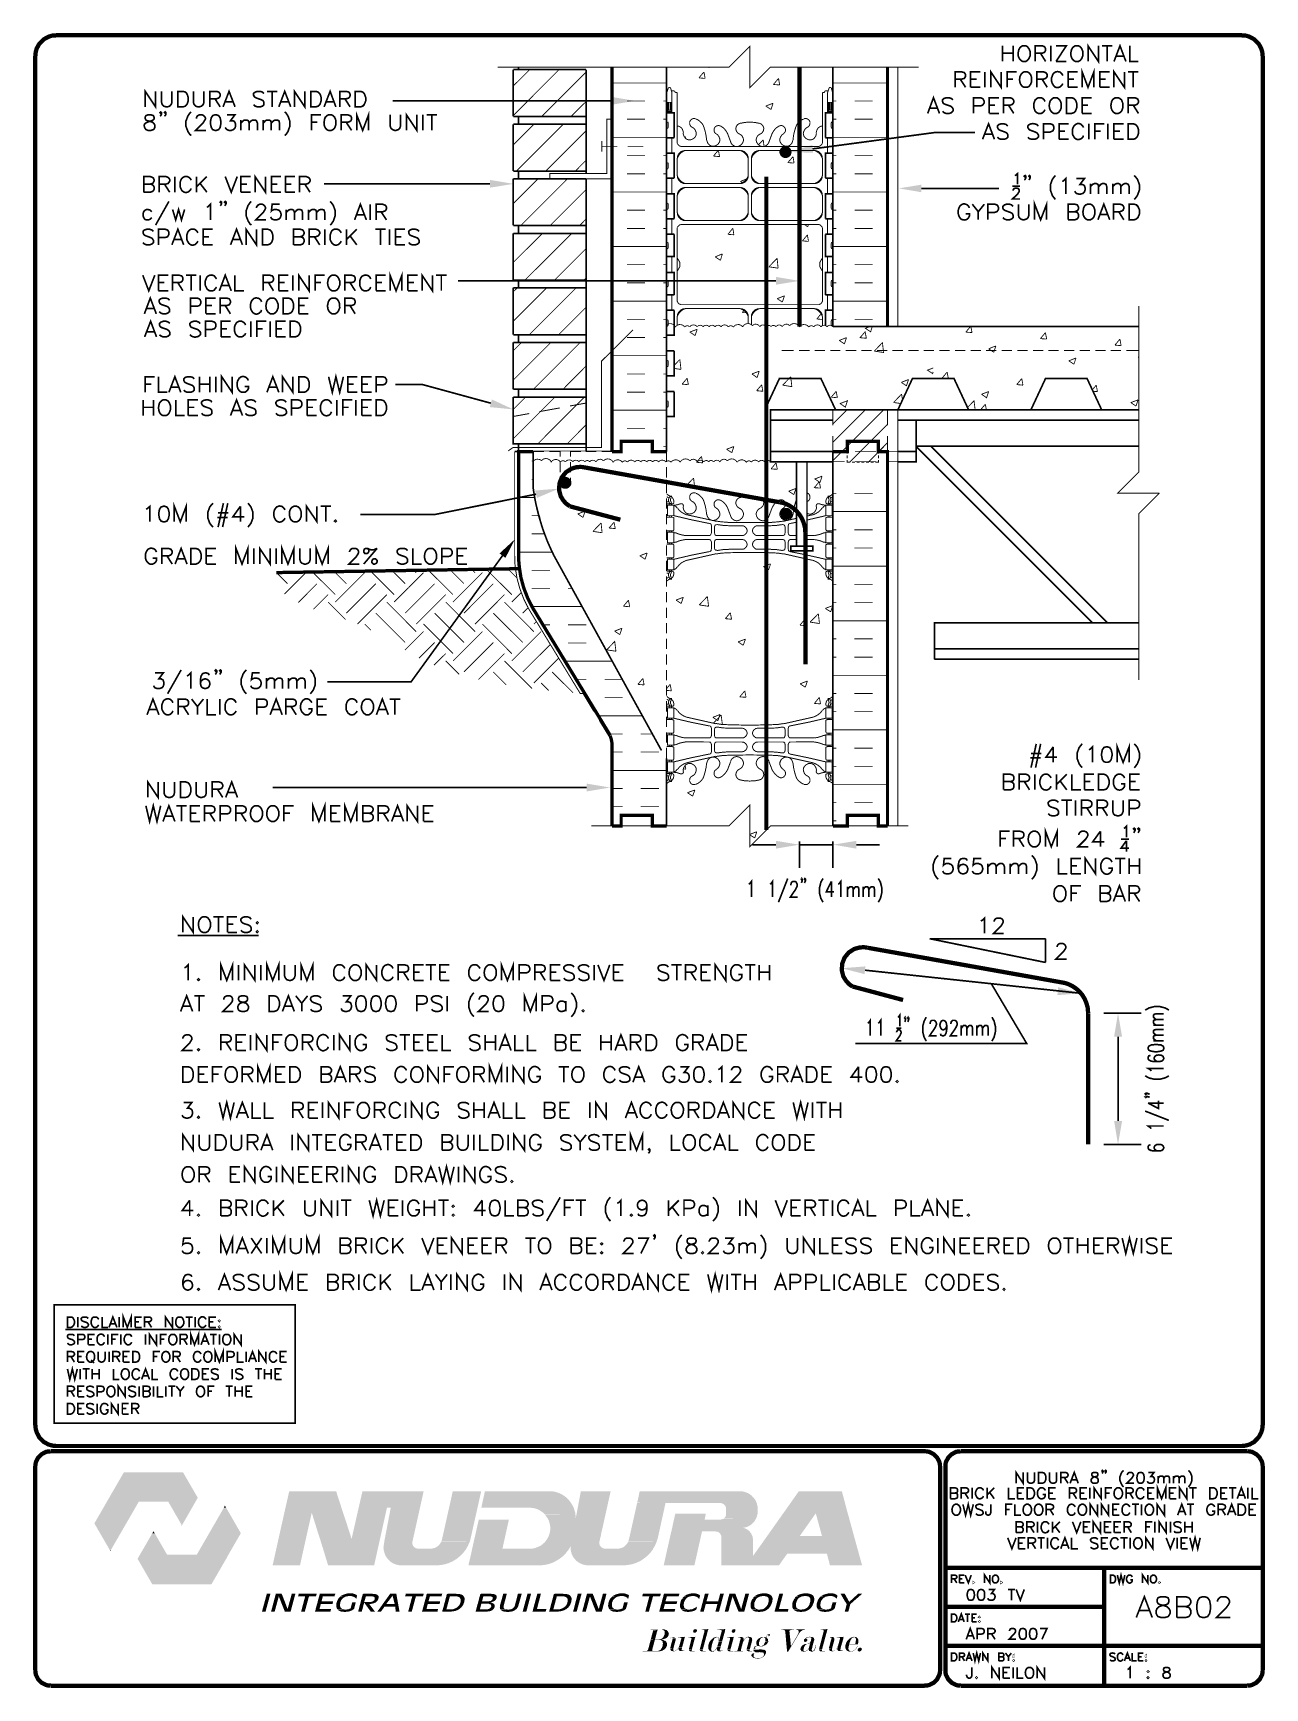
# Model space of a CAD drawing. Header units: millimetres. Extents: x 14 to 202, y 15 to 268.
import ezdxf

# ---------------------------------------------------------------- set-up
doc = ezdxf.new("R2010")
doc.units = ezdxf.units.MM
doc.layers.add('H', color=7, linetype='Continuous')
doc.layers.add('P', color=7, linetype='Continuous')

msp = doc.modelspace()

# ---------------------------------------------------------------- hatches: boundary and pattern name
at = {"layer": 'H', "linetype": 'Continuous'}
for points in [[(101.829, 257.104), (101.829, 258.304), (105.41, 257.704), (101.829, 257.104)], [(127.9, 250.19), (127.97, 250.278), (128.923, 250.19), (127.9, 250.19)], [(127.97, 250.278), (128.058, 250.366), (128.852, 250.278), (127.97, 250.278)], [(128.923, 250.19), (127.97, 250.278), (128.852, 250.278), (128.923, 250.19)], [(128.058, 250.366), (128.164, 250.402), (128.782, 250.366), (128.058, 250.366)], [(128.852, 250.278), (128.058, 250.366), (128.782, 250.366), (128.852, 250.278)], [(128.164, 250.402), (128.252, 250.437), (128.693, 250.402), (128.164, 250.402)], [(128.782, 250.366), (128.164, 250.402), (128.693, 250.402), (128.782, 250.366)], [(128.252, 250.437), (128.376, 250.472), (128.588, 250.437), (128.252, 250.437)], [(128.693, 250.402), (128.252, 250.437), (128.588, 250.437), (128.693, 250.402)], [(128.588, 250.437), (128.376, 250.472), (128.482, 250.472), (128.588, 250.437)], [(132.627, 249.767), (129.011, 249.89), (132.486, 250.948), (132.627, 249.767)], [(127.829, 249.978), (127.864, 250.084), (129.011, 249.978), (127.829, 249.978)], [(127.829, 249.873), (127.829, 249.978), (129.011, 249.873), (127.829, 249.873)], [(129.011, 249.873), (127.829, 249.978), (129.011, 249.978), (129.011, 249.873)], [(127.829, 249.767), (127.829, 249.873), (129.011, 249.767), (127.829, 249.767)], [(129.011, 249.767), (127.829, 249.873), (129.011, 249.873), (129.011, 249.767)], [(127.864, 249.661), (127.829, 249.767), (128.958, 249.661), (127.864, 249.661)], [(128.958, 249.661), (127.829, 249.767), (129.011, 249.767), (128.958, 249.661)], [(127.864, 250.084), (127.9, 250.19), (128.958, 250.084), (127.864, 250.084)], [(129.011, 249.978), (127.864, 250.084), (128.958, 250.084), (129.011, 249.978)], [(127.9, 249.555), (127.864, 249.661), (128.923, 249.555), (127.9, 249.555)], [(128.923, 249.555), (127.864, 249.661), (128.958, 249.661), (128.923, 249.555)], [(128.958, 250.084), (127.9, 250.19), (128.923, 250.19), (128.958, 250.084)], [(127.97, 249.467), (127.9, 249.555), (128.852, 249.467), (127.97, 249.467)], [(128.852, 249.467), (127.9, 249.555), (128.923, 249.555), (128.852, 249.467)], [(128.058, 249.414), (127.97, 249.467), (128.782, 249.414), (128.058, 249.414)], [(128.782, 249.414), (127.97, 249.467), (128.852, 249.467), (128.782, 249.414)], [(128.164, 249.343), (128.058, 249.414), (128.693, 249.343), (128.164, 249.343)], [(128.693, 249.343), (128.058, 249.414), (128.782, 249.414), (128.693, 249.343)], [(128.252, 249.308), (128.164, 249.343), (128.588, 249.308), (128.252, 249.308)], [(128.588, 249.308), (128.164, 249.343), (128.693, 249.343), (128.588, 249.308)], [(128.376, 249.273), (128.252, 249.308), (128.482, 249.273), (128.376, 249.273)], [(128.482, 249.273), (128.252, 249.308), (128.588, 249.308), (128.482, 249.273)], [(83.273, 244.44), (83.273, 245.622), (86.854, 245.022), (83.273, 244.44)], [(149.137, 243.752), (145.715, 244.334), (149.137, 244.898), (149.137, 243.752)], [(126.965, 229.623), (126.965, 230.805), (130.528, 230.205), (126.965, 229.623)], [(86.854, 210.573), (83.238, 210.926), (83.573, 212.09), (86.854, 210.573)], [(94.28, 199.672), (94.333, 199.743), (95.285, 199.672), (94.28, 199.672)], [(94.333, 199.743), (94.421, 199.831), (95.232, 199.743), (94.333, 199.743)], [(95.285, 199.672), (94.333, 199.743), (95.232, 199.743), (95.285, 199.672)], [(94.421, 199.831), (94.527, 199.884), (95.144, 199.831), (94.421, 199.831)], [(95.232, 199.743), (94.421, 199.831), (95.144, 199.831), (95.232, 199.743)], [(94.527, 199.884), (94.615, 199.919), (95.056, 199.884), (94.527, 199.884)], [(95.144, 199.831), (94.527, 199.884), (95.056, 199.884), (95.144, 199.831)], [(94.615, 199.919), (94.738, 199.937), (94.95, 199.919), (94.615, 199.919)], [(95.056, 199.884), (94.615, 199.919), (94.95, 199.919), (95.056, 199.884)], [(94.95, 199.919), (94.738, 199.937), (94.844, 199.937), (94.95, 199.919)], [(90.452, 197.062), (90.17, 198.191), (93.804, 198.473), (90.452, 197.062)], [(94.192, 199.355), (94.209, 199.461), (95.373, 199.355), (94.192, 199.355)], [(94.209, 199.249), (94.192, 199.355), (95.373, 199.249), (94.209, 199.249)], [(95.373, 199.249), (94.192, 199.355), (95.373, 199.355), (95.373, 199.249)], [(94.209, 199.461), (94.227, 199.566), (95.373, 199.461), (94.209, 199.461)], [(95.373, 199.355), (94.209, 199.461), (95.373, 199.461), (95.373, 199.355)], [(94.227, 199.143), (94.209, 199.249), (95.338, 199.143), (94.227, 199.143)], [(95.338, 199.143), (94.209, 199.249), (95.373, 199.249), (95.338, 199.143)], [(94.227, 199.566), (94.28, 199.672), (95.338, 199.566), (94.227, 199.566)], [(95.373, 199.461), (94.227, 199.566), (95.338, 199.566), (95.373, 199.461)], [(94.28, 199.037), (94.227, 199.143), (95.285, 199.037), (94.28, 199.037)], [(95.285, 199.037), (94.227, 199.143), (95.338, 199.143), (95.285, 199.037)], [(95.338, 199.566), (94.28, 199.672), (95.285, 199.672), (95.338, 199.566)], [(94.333, 198.949), (94.28, 199.037), (95.232, 198.949), (94.333, 198.949)], [(95.232, 198.949), (94.28, 199.037), (95.285, 199.037), (95.232, 198.949)], [(94.421, 198.878), (94.333, 198.949), (95.144, 198.878), (94.421, 198.878)], [(95.144, 198.878), (94.333, 198.949), (95.232, 198.949), (95.144, 198.878)], [(94.527, 198.826), (94.421, 198.878), (95.056, 198.826), (94.527, 198.826)], [(95.056, 198.826), (94.421, 198.878), (95.144, 198.878), (95.056, 198.826)], [(94.615, 198.773), (94.527, 198.826), (94.95, 198.773), (94.615, 198.773)], [(94.95, 198.773), (94.527, 198.826), (95.056, 198.826), (94.95, 198.773)], [(94.738, 198.755), (94.615, 198.773), (94.844, 198.755), (94.738, 198.755)], [(94.844, 198.755), (94.615, 198.773), (94.95, 198.773), (94.844, 198.755)], [(127.953, 194.716), (127.988, 194.822), (129.134, 194.716), (127.953, 194.716)], [(127.953, 194.61), (127.953, 194.716), (129.134, 194.61), (127.953, 194.61)], [(129.134, 194.61), (127.953, 194.716), (129.134, 194.716), (129.134, 194.61)], [(127.988, 194.822), (128.041, 194.927), (129.099, 194.822), (127.988, 194.822)], [(129.134, 194.716), (127.988, 194.822), (129.099, 194.822), (129.134, 194.716)], [(128.041, 194.927), (128.094, 195.016), (129.046, 194.927), (128.041, 194.927)], [(129.099, 194.822), (128.041, 194.927), (129.046, 194.927), (129.099, 194.822)], [(128.094, 195.016), (128.182, 195.104), (128.993, 195.016), (128.094, 195.016)], [(129.046, 194.927), (128.094, 195.016), (128.993, 195.016), (129.046, 194.927)], [(128.182, 195.104), (128.288, 195.139), (128.905, 195.104), (128.182, 195.104)], [(128.993, 195.016), (128.182, 195.104), (128.905, 195.104), (128.993, 195.016)], [(128.288, 195.139), (128.376, 195.174), (128.817, 195.139), (128.288, 195.139)], [(128.905, 195.104), (128.288, 195.139), (128.817, 195.139), (128.905, 195.104)], [(128.376, 195.174), (128.499, 195.192), (128.711, 195.174), (128.376, 195.174)], [(128.817, 195.139), (128.376, 195.174), (128.711, 195.174), (128.817, 195.139)], [(128.711, 195.174), (128.499, 195.192), (128.605, 195.192), (128.711, 195.174)], [(127.953, 194.504), (127.953, 194.61), (129.134, 194.504), (127.953, 194.504)], [(129.134, 194.504), (127.953, 194.61), (129.134, 194.61), (129.134, 194.504)], [(127.988, 194.398), (127.953, 194.504), (129.099, 194.398), (127.988, 194.398)], [(129.099, 194.398), (127.953, 194.504), (129.134, 194.504), (129.099, 194.398)], [(128.041, 194.292), (127.988, 194.398), (129.046, 194.292), (128.041, 194.292)], [(129.046, 194.292), (127.988, 194.398), (129.099, 194.398), (129.046, 194.292)], [(128.094, 194.204), (128.041, 194.292), (128.993, 194.204), (128.094, 194.204)], [(128.993, 194.204), (128.041, 194.292), (129.046, 194.292), (128.993, 194.204)], [(128.182, 194.134), (128.094, 194.204), (128.905, 194.134), (128.182, 194.134)], [(128.905, 194.134), (128.094, 194.204), (128.993, 194.204), (128.905, 194.134)], [(128.288, 194.081), (128.182, 194.134), (128.817, 194.081), (128.288, 194.081)], [(128.817, 194.081), (128.182, 194.134), (128.905, 194.134), (128.817, 194.081)], [(128.376, 194.045), (128.288, 194.081), (128.711, 194.045), (128.376, 194.045)], [(128.711, 194.045), (128.288, 194.081), (128.817, 194.081), (128.711, 194.045)], [(128.499, 194.01), (128.376, 194.045), (128.605, 194.01), (128.499, 194.01)], [(128.605, 194.01), (128.376, 194.045), (128.711, 194.045), (128.605, 194.01)], [(85.637, 187.889), (84.737, 188.577), (87.066, 190.729), (85.637, 187.889)], [(98.037, 152.224), (98.037, 153.423), (101.618, 152.823), (98.037, 152.224)], [(126.965, 143.492), (126.965, 144.674), (130.528, 144.092), (126.965, 143.492)], [(139.241, 143.492), (135.661, 144.092), (139.241, 144.674), (139.241, 143.492)], [(140.494, 124.319), (137.019, 125.218), (140.6, 125.501), (140.494, 124.319)], [(169.933, 121.109), (170.039, 122.308), (173.549, 121.391), (169.933, 121.109)], [(178.594, 114.759), (179.193, 118.339), (179.811, 114.759), (178.594, 114.759)], [(179.193, 98.319), (178.594, 101.882), (179.811, 101.882), (179.193, 98.319)], [(25.118, 44.344), (27.376, 48.242), (38.647, 44.344), (25.118, 44.344)], [(38.647, 44.344), (27.376, 48.242), (36.389, 48.242), (38.647, 44.344)], [(22.86, 40.428), (24.765, 43.727), (27.728, 40.428), (22.86, 40.428)], [(24.765, 43.727), (25.118, 44.344), (38.294, 43.727), (24.765, 43.727)], [(27.728, 40.428), (24.765, 43.727), (29.633, 43.727), (27.728, 40.428)], [(38.294, 43.727), (25.118, 44.344), (38.647, 44.344), (38.294, 43.727)], [(36.195, 40.181), (34.149, 43.727), (36.266, 40.181), (36.195, 40.181)], [(36.266, 40.181), (34.149, 43.727), (38.294, 43.727), (36.266, 40.181)], [(42.633, 42.81), (42.792, 43.145), (42.986, 42.81), (42.633, 42.81)], [(51.876, 42.069), (52.617, 45.332), (60.837, 42.069), (51.876, 42.069)], [(60.837, 42.069), (52.617, 45.332), (59.778, 45.332), (60.837, 42.069)], [(63.218, 42.81), (63.8, 45.332), (72.584, 42.81), (63.218, 42.81)], [(72.584, 42.81), (63.8, 45.332), (73.148, 45.332), (72.584, 42.81)], [(76.006, 38.241), (77.593, 45.332), (80.345, 38.241), (76.006, 38.241)], [(80.345, 38.241), (77.593, 45.332), (81.933, 45.332), (80.345, 38.241)], [(81.95, 42.81), (82.056, 43.303), (96.079, 42.81), (81.95, 42.81)], [(82.056, 43.303), (82.162, 43.78), (95.814, 43.303), (82.056, 43.303)], [(96.079, 42.81), (82.056, 43.303), (95.814, 43.303), (96.079, 42.81)], [(82.162, 43.78), (82.25, 44.185), (95.497, 43.78), (82.162, 43.78)], [(95.814, 43.303), (82.162, 43.78), (95.497, 43.78), (95.814, 43.303)], [(82.25, 44.185), (82.338, 44.556), (95.144, 44.185), (82.25, 44.185)], [(95.497, 43.78), (82.25, 44.185), (95.144, 44.185), (95.497, 43.78)], [(82.338, 44.556), (82.409, 44.856), (94.721, 44.556), (82.338, 44.556)], [(95.144, 44.185), (82.338, 44.556), (94.721, 44.556), (95.144, 44.185)], [(82.409, 44.856), (82.444, 45.085), (94.262, 44.856), (82.409, 44.856)], [(94.721, 44.556), (82.409, 44.856), (94.262, 44.856), (94.721, 44.556)], [(82.444, 45.085), (82.479, 45.261), (93.751, 45.085), (82.444, 45.085)], [(94.262, 44.856), (82.444, 45.085), (93.751, 45.085), (94.262, 44.856)], [(82.479, 45.261), (82.515, 45.332), (93.222, 45.261), (82.479, 45.261)], [(93.751, 45.085), (82.479, 45.261), (93.222, 45.261), (93.751, 45.085)], [(93.222, 45.261), (82.515, 45.332), (92.675, 45.332), (93.222, 45.261)], [(96.379, 41.222), (97.155, 45.332), (100.789, 41.222), (96.379, 41.222)], [(100.789, 41.222), (97.155, 45.332), (101.706, 45.332), (100.789, 41.222)], [(104.563, 38.241), (105.745, 43.533), (108.92, 38.241), (104.563, 38.241)], [(105.745, 43.568), (105.851, 43.991), (124.001, 43.568), (105.745, 43.568)], [(124.019, 43.533), (105.745, 43.568), (124.001, 43.568), (124.019, 43.533)], [(105.745, 43.533), (124.019, 43.533), (105.745, 43.533)], [(108.92, 38.241), (105.745, 43.533), (110.084, 43.533), (108.92, 38.241)], [(105.851, 43.991), (105.939, 44.362), (123.807, 43.991), (105.851, 43.991)], [(124.001, 43.568), (105.851, 43.991), (123.807, 43.991), (124.001, 43.568)], [(105.939, 44.362), (106.01, 44.715), (123.525, 44.362), (105.939, 44.362)], [(123.807, 43.991), (105.939, 44.362), (123.525, 44.362), (123.807, 43.991)], [(106.01, 44.715), (106.063, 44.979), (123.19, 44.715), (106.01, 44.715)], [(123.525, 44.362), (106.01, 44.715), (123.19, 44.715), (123.525, 44.362)], [(106.063, 44.979), (106.098, 45.173), (122.802, 44.979), (106.063, 44.979)], [(123.19, 44.715), (106.063, 44.979), (122.802, 44.979), (123.19, 44.715)], [(106.098, 45.173), (106.151, 45.297), (122.379, 45.173), (106.098, 45.173)], [(122.802, 44.979), (106.098, 45.173), (122.379, 45.173), (122.802, 44.979)], [(106.151, 45.297), (106.151, 45.332), (121.938, 45.297), (106.151, 45.297)], [(121.938, 45.297), (106.151, 45.332), (121.444, 45.332), (121.938, 45.297)], [(122.379, 45.173), (106.151, 45.297), (121.938, 45.297), (122.379, 45.173)], [(118.622, 43.515), (118.445, 43.533), (124.019, 43.515), (118.622, 43.515)], [(124.019, 43.515), (118.445, 43.533), (124.019, 43.533), (124.019, 43.515)], [(118.78, 43.462), (118.622, 43.515), (124.037, 43.462), (118.78, 43.462)], [(124.037, 43.462), (118.622, 43.515), (124.019, 43.515), (124.037, 43.462)], [(118.939, 43.374), (118.78, 43.462), (124.054, 43.374), (118.939, 43.374)], [(124.054, 43.374), (118.78, 43.462), (124.037, 43.462), (124.054, 43.374)], [(119.08, 43.268), (118.939, 43.374), (124.072, 43.268), (119.08, 43.268)], [(124.072, 43.268), (118.939, 43.374), (124.054, 43.374), (124.072, 43.268)], [(119.186, 43.145), (119.08, 43.268), (124.125, 43.145), (119.186, 43.145)], [(124.125, 43.145), (119.08, 43.268), (124.072, 43.268), (124.125, 43.145)], [(119.204, 43.092), (119.186, 43.145), (124.125, 43.092), (119.204, 43.092)], [(124.125, 43.092), (119.186, 43.145), (124.125, 43.145), (124.125, 43.092)], [(119.274, 42.968), (119.204, 43.092), (124.143, 42.968), (119.274, 42.968)], [(124.143, 42.968), (119.204, 43.092), (124.125, 43.092), (124.143, 42.968)], [(119.327, 42.81), (119.274, 42.968), (124.143, 42.81), (119.327, 42.81)], [(124.143, 42.81), (119.274, 42.968), (124.143, 42.968), (124.143, 42.81)], [(128.058, 41.945), (130.44, 45.332), (137.918, 41.945), (128.058, 41.945)], [(137.918, 41.945), (130.44, 45.332), (137.019, 45.332), (137.918, 41.945)], [(40.393, 38.929), (42.633, 42.81), (45.226, 38.929), (40.393, 38.929)], [(45.226, 38.929), (42.633, 42.81), (42.986, 42.81), (45.226, 38.929)], [(51.241, 39.229), (51.876, 42.069), (55.421, 39.229), (51.241, 39.229)], [(55.421, 39.229), (51.876, 42.069), (56.056, 42.069), (55.421, 39.229)], [(56.938, 39.229), (56.056, 42.069), (61.771, 39.229), (56.938, 39.229)], [(61.771, 39.229), (56.056, 42.069), (60.837, 42.069), (61.771, 39.229)], [(62.142, 38.047), (63.218, 42.81), (66.481, 38.047), (62.142, 38.047)], [(66.481, 38.047), (63.218, 42.81), (67.539, 42.81), (66.481, 38.047)], [(67.134, 37.659), (68.121, 42.81), (71.438, 37.659), (67.134, 37.659)], [(71.438, 37.659), (68.121, 42.81), (72.584, 42.81), (71.438, 37.659)], [(80.557, 36.548), (81.562, 41.01), (85.178, 36.548), (80.557, 36.548)], [(85.178, 36.548), (81.562, 41.01), (86.166, 41.01), (85.178, 36.548)], [(90.064, 42.739), (89.57, 42.81), (96.097, 42.739), (90.064, 42.739)], [(96.097, 42.739), (89.57, 42.81), (96.079, 42.81), (96.097, 42.739)], [(90.523, 42.598), (90.064, 42.739), (96.132, 42.598), (90.523, 42.598)], [(96.132, 42.598), (90.064, 42.739), (96.097, 42.739), (96.132, 42.598)], [(90.981, 42.351), (90.523, 42.598), (96.203, 42.351), (90.981, 42.351)], [(96.203, 42.351), (90.523, 42.598), (96.132, 42.598), (96.203, 42.351)], [(91.087, 42.28), (90.981, 42.351), (96.238, 42.28), (91.087, 42.28)], [(96.238, 42.28), (90.981, 42.351), (96.203, 42.351), (96.238, 42.28)], [(91.369, 42.086), (91.087, 42.28), (96.291, 42.086), (91.369, 42.086)], [(96.291, 42.086), (91.087, 42.28), (96.238, 42.28), (96.291, 42.086)], [(91.722, 41.751), (91.369, 42.086), (96.326, 41.751), (91.722, 41.751)], [(96.326, 41.751), (91.369, 42.086), (96.291, 42.086), (96.326, 41.751)], [(96.344, 41.716), (91.722, 41.751), (96.326, 41.751), (96.344, 41.716)], [(91.722, 41.716), (96.344, 41.716), (91.722, 41.716)], [(92.004, 41.31), (91.722, 41.716), (96.344, 41.31), (92.004, 41.31)], [(96.344, 41.31), (91.722, 41.716), (96.344, 41.716), (96.344, 41.31)], [(92.075, 41.222), (92.004, 41.31), (96.379, 41.222), (92.075, 41.222)], [(96.379, 41.222), (92.004, 41.31), (96.344, 41.31), (96.379, 41.222)], [(92.093, 41.169), (92.075, 41.222), (96.379, 41.169), (92.093, 41.169)], [(96.379, 41.169), (92.075, 41.222), (96.379, 41.222), (96.379, 41.169)], [(92.251, 40.887), (92.093, 41.169), (100.718, 40.887), (92.251, 40.887)], [(100.718, 40.887), (92.093, 41.169), (100.771, 41.169), (100.718, 40.887)], [(92.393, 40.411), (92.251, 40.887), (100.612, 40.411), (92.393, 40.411)], [(100.612, 40.411), (92.251, 40.887), (100.718, 40.887), (100.612, 40.411)], [(96.379, 41.169), (96.379, 41.222), (100.771, 41.169), (96.379, 41.169)], [(100.771, 41.169), (96.379, 41.222), (100.789, 41.222), (100.771, 41.169)], [(111.196, 40.181), (111.248, 40.446), (123.084, 40.181), (111.196, 40.181)], [(111.248, 40.446), (111.319, 40.746), (123.402, 40.446), (111.248, 40.446)], [(123.084, 40.181), (111.248, 40.446), (123.402, 40.446), (123.084, 40.181)], [(111.319, 40.746), (111.372, 41.01), (123.666, 40.746), (111.319, 40.746)], [(123.402, 40.446), (111.319, 40.746), (123.666, 40.746), (123.402, 40.446)], [(111.372, 41.01), (111.584, 41.91), (116.064, 41.01), (111.372, 41.01)], [(123.666, 40.746), (111.372, 41.01), (123.825, 41.01), (123.666, 40.746)], [(116.064, 41.01), (111.584, 41.91), (116.24, 41.91), (116.064, 41.01)], [(118.445, 41.01), (118.604, 41.028), (123.825, 41.01), (118.445, 41.01)], [(118.604, 41.028), (118.745, 41.063), (123.825, 41.028), (118.604, 41.028)], [(123.825, 41.01), (118.604, 41.028), (123.825, 41.028), (123.825, 41.01)], [(118.745, 41.063), (118.868, 41.099), (123.86, 41.063), (118.745, 41.063)], [(123.825, 41.028), (118.745, 41.063), (123.86, 41.063), (123.825, 41.028)], [(118.868, 41.099), (123.896, 41.099), (118.868, 41.099)], [(123.86, 41.063), (118.868, 41.099), (123.896, 41.099), (123.86, 41.063)], [(118.886, 41.134), (119.027, 41.222), (123.896, 41.134), (118.886, 41.134)], [(123.896, 41.099), (118.886, 41.134), (123.896, 41.134), (123.896, 41.099)], [(119.027, 41.222), (119.133, 41.31), (123.931, 41.222), (119.027, 41.222)], [(123.896, 41.134), (119.027, 41.222), (123.931, 41.222), (123.896, 41.134)], [(119.133, 41.31), (119.239, 41.451), (123.966, 41.31), (119.133, 41.31)], [(123.931, 41.222), (119.133, 41.31), (123.966, 41.31), (123.931, 41.222)], [(119.239, 41.451), (119.257, 41.487), (124.037, 41.451), (119.239, 41.451)], [(123.966, 41.31), (119.239, 41.451), (124.037, 41.451), (123.966, 41.31)], [(119.257, 41.487), (119.292, 41.593), (124.054, 41.487), (119.257, 41.487)], [(124.037, 41.451), (119.257, 41.487), (124.054, 41.487), (124.037, 41.451)], [(119.292, 41.593), (119.327, 41.751), (124.072, 41.593), (119.292, 41.593)], [(124.054, 41.487), (119.292, 41.593), (124.072, 41.593), (124.054, 41.487)], [(119.327, 42.633), (119.327, 42.81), (124.16, 42.633), (119.327, 42.633)], [(124.16, 42.633), (119.327, 42.81), (124.143, 42.81), (124.16, 42.633)], [(119.327, 42.316), (119.327, 42.633), (124.16, 42.316), (119.327, 42.316)], [(124.16, 42.316), (119.327, 42.633), (124.16, 42.633), (124.16, 42.316)], [(119.327, 41.91), (119.327, 42.316), (124.143, 41.91), (119.327, 41.91)], [(124.143, 41.91), (119.327, 42.316), (124.16, 42.316), (124.143, 41.91)], [(124.143, 41.892), (119.327, 41.91), (124.143, 41.91), (124.143, 41.892)], [(119.327, 41.892), (124.143, 41.892), (119.327, 41.892)], [(119.327, 41.751), (119.327, 41.892), (124.09, 41.751), (119.327, 41.751)], [(124.09, 41.751), (119.327, 41.892), (124.143, 41.892), (124.09, 41.751)], [(124.072, 41.593), (119.327, 41.751), (124.09, 41.751), (124.072, 41.593)], [(125.607, 38.488), (128.023, 41.91), (130.581, 38.488), (125.607, 38.488)], [(128.023, 41.91), (128.058, 41.945), (132.997, 41.91), (128.023, 41.91)], [(130.581, 38.488), (128.023, 41.91), (132.997, 41.91), (130.581, 38.488)], [(132.997, 41.91), (128.058, 41.945), (133.033, 41.945), (132.997, 41.91)], [(133.05, 41.91), (133.033, 41.945), (137.936, 41.91), (133.05, 41.91)], [(137.936, 41.91), (133.033, 41.945), (137.918, 41.945), (137.936, 41.91)], [(133.985, 38.488), (133.05, 41.91), (138.871, 38.488), (133.985, 38.488)], [(138.871, 38.488), (133.05, 41.91), (137.936, 41.91), (138.871, 38.488)], [(25.206, 36.371), (22.86, 40.428), (25.382, 36.371), (25.206, 36.371)], [(25.382, 36.371), (22.86, 40.428), (27.728, 40.428), (25.382, 36.371)], [(29.81, 35.631), (31.715, 38.929), (33.973, 35.631), (29.81, 35.631)], [(31.715, 38.929), (31.873, 39.229), (32.068, 38.929), (31.715, 38.929)], [(33.973, 35.631), (31.715, 38.929), (32.068, 38.929), (33.973, 35.631)], [(36.213, 40.128), (36.195, 40.181), (36.266, 40.181), (36.213, 40.128)], [(38.488, 35.631), (40.393, 38.929), (43.321, 35.631), (38.488, 35.631)], [(43.321, 35.631), (40.393, 38.929), (45.226, 38.929), (43.321, 35.631)], [(50.077, 34.008), (51.241, 39.229), (54.257, 34.008), (50.077, 34.008)], [(54.257, 34.008), (51.241, 39.229), (55.421, 39.229), (54.257, 34.008)], [(57.326, 38.047), (56.938, 39.229), (62.142, 38.047), (57.326, 38.047)], [(62.142, 38.047), (56.938, 39.229), (61.771, 39.229), (62.142, 38.047)], [(58.561, 34.008), (57.326, 38.047), (65.581, 34.008), (58.561, 34.008)], [(65.581, 34.008), (57.326, 38.047), (66.481, 38.047), (65.581, 34.008)], [(75.83, 37.641), (75.953, 37.977), (80.186, 37.641), (75.83, 37.641)], [(75.953, 37.977), (76.006, 38.241), (80.292, 37.977), (75.953, 37.977)], [(80.186, 37.641), (75.953, 37.977), (80.292, 37.977), (80.186, 37.641)], [(80.292, 37.977), (76.006, 38.241), (80.345, 38.241), (80.292, 37.977)], [(91.74, 37.659), (92.004, 38.047), (99.995, 37.659), (91.74, 37.659)], [(92.004, 38.047), (92.251, 38.488), (100.083, 38.047), (92.004, 38.047)], [(99.995, 37.659), (92.004, 38.047), (100.083, 38.047), (99.995, 37.659)], [(92.251, 38.488), (92.393, 38.947), (100.189, 38.488), (92.251, 38.488)], [(100.083, 38.047), (92.251, 38.488), (100.189, 38.488), (100.083, 38.047)], [(92.481, 39.917), (92.393, 40.411), (100.506, 39.917), (92.481, 39.917)], [(100.506, 39.917), (92.393, 40.411), (100.612, 40.411), (100.506, 39.917)], [(92.393, 38.947), (92.481, 39.441), (100.277, 38.947), (92.393, 38.947)], [(100.189, 38.488), (92.393, 38.947), (100.277, 38.947), (100.189, 38.488)], [(92.481, 39.441), (92.481, 39.917), (100.383, 39.441), (92.481, 39.441)], [(100.383, 39.441), (92.481, 39.917), (100.506, 39.917), (100.383, 39.441)], [(100.277, 38.947), (92.481, 39.441), (100.383, 39.441), (100.277, 38.947)], [(104.387, 37.641), (104.493, 37.977), (108.726, 37.641), (104.387, 37.641)], [(104.493, 37.977), (104.563, 38.241), (108.832, 37.977), (104.493, 37.977)], [(108.726, 37.641), (104.493, 37.977), (108.832, 37.977), (108.726, 37.641)], [(108.832, 37.977), (104.563, 38.241), (108.92, 38.241), (108.832, 37.977)], [(109.802, 34.008), (110.966, 39.194), (114.494, 34.008), (109.802, 34.008)], [(110.966, 39.194), (111.002, 39.264), (122.908, 39.194), (110.966, 39.194)], [(114.494, 34.008), (110.966, 39.194), (115.658, 39.194), (114.494, 34.008)], [(111.002, 39.264), (111.037, 39.476), (122.873, 39.264), (111.002, 39.264)], [(122.908, 39.194), (111.002, 39.264), (122.873, 39.264), (122.908, 39.194)], [(111.037, 39.476), (111.09, 39.652), (122.59, 39.476), (111.037, 39.476)], [(122.873, 39.264), (111.037, 39.476), (122.59, 39.476), (122.873, 39.264)], [(111.09, 39.652), (111.107, 39.758), (122.273, 39.652), (111.09, 39.652)], [(122.59, 39.476), (111.09, 39.652), (122.273, 39.652), (122.59, 39.476)], [(111.107, 39.758), (111.125, 39.829), (121.938, 39.758), (111.107, 39.758)], [(122.273, 39.652), (111.107, 39.758), (121.938, 39.758), (122.273, 39.652)], [(111.125, 39.829), (111.143, 39.97), (122.343, 39.829), (111.125, 39.829)], [(121.938, 39.758), (111.125, 39.829), (122.343, 39.829), (121.938, 39.758)], [(111.143, 39.97), (111.196, 40.181), (122.731, 39.97), (111.143, 39.97)], [(122.343, 39.829), (111.143, 39.97), (122.731, 39.97), (122.343, 39.829)], [(122.731, 39.97), (111.196, 40.181), (123.084, 40.181), (122.731, 39.97)], [(117.881, 39.176), (117.722, 39.194), (122.943, 39.176), (117.881, 39.176)], [(122.943, 39.176), (117.722, 39.194), (122.908, 39.194), (122.943, 39.176)], [(118.022, 39.141), (117.881, 39.176), (122.978, 39.141), (118.022, 39.141)], [(122.978, 39.141), (117.881, 39.176), (122.943, 39.176), (122.978, 39.141)], [(118.181, 39.07), (118.022, 39.141), (123.014, 39.07), (118.181, 39.07)], [(123.014, 39.07), (118.022, 39.141), (122.978, 39.141), (123.014, 39.07)], [(118.304, 38.982), (118.181, 39.07), (123.102, 38.982), (118.304, 38.982)], [(123.102, 38.982), (118.181, 39.07), (123.014, 39.07), (123.102, 38.982)], [(118.41, 38.894), (118.304, 38.982), (123.172, 38.894), (118.41, 38.894)], [(123.172, 38.894), (118.304, 38.982), (123.102, 38.982), (123.172, 38.894)], [(118.498, 38.735), (118.41, 38.894), (123.225, 38.735), (118.498, 38.735)], [(123.225, 38.735), (118.41, 38.894), (123.172, 38.894), (123.225, 38.735)], [(118.533, 38.664), (118.498, 38.735), (123.278, 38.664), (118.533, 38.664)], [(123.278, 38.664), (118.498, 38.735), (123.225, 38.735), (123.278, 38.664)], [(118.569, 38.612), (118.533, 38.664), (123.296, 38.612), (118.569, 38.612)], [(123.296, 38.612), (118.533, 38.664), (123.278, 38.664), (123.296, 38.612)], [(118.604, 38.453), (118.569, 38.612), (123.366, 38.453), (118.604, 38.453)], [(123.366, 38.453), (118.569, 38.612), (123.296, 38.612), (123.366, 38.453)], [(118.622, 38.329), (118.604, 38.453), (123.402, 38.329), (118.622, 38.329)], [(123.402, 38.329), (118.604, 38.453), (123.366, 38.453), (123.402, 38.329)], [(118.622, 38.294), (118.622, 38.329), (123.402, 38.294), (118.622, 38.294)], [(123.402, 38.294), (118.622, 38.329), (123.402, 38.329), (123.402, 38.294)], [(118.622, 37.977), (118.622, 38.294), (123.437, 37.977), (118.622, 37.977)], [(123.437, 37.977), (118.622, 38.294), (123.402, 38.294), (123.437, 37.977)], [(118.622, 35.631), (118.622, 37.977), (123.437, 35.631), (118.622, 35.631)], [(123.437, 35.631), (118.622, 37.977), (123.437, 37.977), (123.437, 35.631)], [(123.702, 35.807), (125.607, 38.488), (139.612, 35.807), (123.702, 35.807)], [(139.612, 35.807), (125.607, 38.488), (138.871, 38.488), (139.612, 35.807)], [(25.294, 36.213), (25.206, 36.371), (25.382, 36.371), (25.294, 36.213)], [(29.457, 35.013), (29.81, 35.631), (42.986, 35.013), (29.457, 35.013)], [(42.986, 35.013), (29.81, 35.631), (43.321, 35.631), (42.986, 35.013)], [(67.01, 36.795), (67.028, 36.901), (71.72, 36.795), (67.01, 36.795)], [(67.01, 36.742), (67.01, 36.795), (71.755, 36.742), (67.01, 36.742)], [(71.755, 36.742), (67.01, 36.795), (71.72, 36.795), (71.755, 36.742)], [(67.028, 36.689), (67.01, 36.742), (71.861, 36.689), (67.028, 36.689)], [(71.861, 36.689), (67.01, 36.742), (71.755, 36.742), (71.861, 36.689)], [(67.028, 36.901), (67.063, 37.024), (71.614, 36.901), (67.028, 36.901)], [(71.72, 36.795), (67.028, 36.901), (71.614, 36.901), (71.72, 36.795)], [(67.028, 36.618), (67.028, 36.689), (72.002, 36.618), (67.028, 36.618)], [(72.002, 36.618), (67.028, 36.689), (71.861, 36.689), (72.002, 36.618)], [(67.028, 36.583), (67.028, 36.618), (72.161, 36.583), (67.028, 36.583)], [(72.161, 36.583), (67.028, 36.618), (72.002, 36.618), (72.161, 36.583)], [(72.302, 36.548), (67.028, 36.583), (72.161, 36.583), (72.302, 36.548)], [(67.028, 36.548), (72.302, 36.548), (67.028, 36.548)], [(67.063, 36.424), (67.028, 36.548), (79.587, 36.424), (67.063, 36.424)], [(79.587, 36.424), (67.028, 36.548), (79.657, 36.548), (79.587, 36.424)], [(67.063, 37.165), (67.081, 37.236), (71.455, 37.165), (67.063, 37.165)], [(67.063, 37.024), (67.063, 37.165), (71.526, 37.024), (67.063, 37.024)], [(71.526, 37.024), (67.063, 37.165), (71.455, 37.165), (71.526, 37.024)], [(71.614, 36.901), (67.063, 37.024), (71.526, 37.024), (71.614, 36.901)], [(67.063, 36.283), (67.063, 36.424), (79.463, 36.283), (67.063, 36.283)], [(79.463, 36.283), (67.063, 36.424), (79.587, 36.424), (79.463, 36.283)], [(67.169, 35.895), (67.063, 36.283), (79.181, 35.895), (67.169, 35.895)], [(79.181, 35.895), (67.063, 36.283), (79.463, 36.283), (79.181, 35.895)], [(67.081, 37.236), (67.098, 37.342), (71.438, 37.236), (67.081, 37.236)], [(71.455, 37.165), (67.081, 37.236), (71.438, 37.236), (71.455, 37.165)], [(67.098, 37.342), (67.116, 37.483), (71.42, 37.342), (67.098, 37.342)], [(71.438, 37.236), (67.098, 37.342), (71.42, 37.342), (71.438, 37.236)], [(67.116, 37.483), (67.134, 37.659), (71.42, 37.483), (67.116, 37.483)], [(71.42, 37.342), (67.116, 37.483), (71.42, 37.483), (71.42, 37.342)], [(71.42, 37.483), (67.134, 37.659), (71.438, 37.659), (71.42, 37.483)], [(67.187, 35.807), (67.169, 35.895), (79.093, 35.807), (67.187, 35.807)], [(79.093, 35.807), (67.169, 35.895), (79.181, 35.895), (79.093, 35.807)], [(67.345, 35.437), (67.187, 35.807), (78.722, 35.437), (67.345, 35.437)], [(78.722, 35.437), (67.187, 35.807), (79.093, 35.807), (78.722, 35.437)], [(67.381, 35.401), (67.345, 35.437), (78.669, 35.401), (67.381, 35.401)], [(78.669, 35.401), (67.345, 35.437), (78.722, 35.437), (78.669, 35.401)], [(67.628, 35.013), (67.381, 35.401), (78.193, 35.013), (67.628, 35.013)], [(78.193, 35.013), (67.381, 35.401), (78.669, 35.401), (78.193, 35.013)], [(74.189, 36.548), (74.524, 36.601), (79.657, 36.548), (74.189, 36.548)], [(74.524, 36.601), (74.859, 36.689), (79.675, 36.601), (74.524, 36.601)], [(79.657, 36.548), (74.524, 36.601), (79.675, 36.601), (79.657, 36.548)], [(74.859, 36.689), (75.159, 36.848), (79.728, 36.689), (74.859, 36.689)], [(79.675, 36.601), (74.859, 36.689), (79.728, 36.689), (79.675, 36.601)], [(75.159, 36.848), (75.353, 37.006), (79.816, 36.848), (75.159, 36.848)], [(79.728, 36.689), (75.159, 36.848), (79.816, 36.848), (79.728, 36.689)], [(75.353, 37.006), (75.442, 37.059), (79.904, 37.006), (75.353, 37.006)], [(79.816, 36.848), (75.353, 37.006), (79.904, 37.006), (79.816, 36.848)], [(75.442, 37.059), (75.671, 37.342), (79.939, 37.059), (75.442, 37.059)], [(79.904, 37.006), (75.442, 37.059), (79.939, 37.059), (79.904, 37.006)], [(75.671, 37.342), (75.812, 37.606), (80.045, 37.342), (75.671, 37.342)], [(79.939, 37.059), (75.671, 37.342), (80.045, 37.342), (79.939, 37.059)], [(75.812, 37.606), (80.186, 37.606), (75.812, 37.606)], [(80.045, 37.342), (75.812, 37.606), (80.186, 37.606), (80.045, 37.342)], [(80.186, 37.606), (75.83, 37.641), (80.186, 37.641), (80.186, 37.606)], [(80.222, 35.031), (80.31, 35.419), (93.927, 35.031), (80.222, 35.031)], [(80.31, 35.419), (80.416, 35.878), (94.421, 35.419), (80.31, 35.419)], [(93.927, 35.031), (80.31, 35.419), (94.421, 35.419), (93.927, 35.031)], [(80.416, 35.878), (80.522, 36.371), (94.862, 35.878), (80.416, 35.878)], [(94.421, 35.419), (80.416, 35.878), (94.862, 35.878), (94.421, 35.419)], [(80.522, 36.371), (80.557, 36.548), (95.25, 36.371), (80.522, 36.371)], [(94.862, 35.878), (80.522, 36.371), (95.25, 36.371), (94.862, 35.878)], [(95.25, 36.371), (80.557, 36.548), (95.373, 36.548), (95.25, 36.371)], [(89.57, 36.548), (90.064, 36.636), (95.373, 36.548), (89.57, 36.548)], [(90.064, 36.636), (90.523, 36.795), (95.426, 36.636), (90.064, 36.636)], [(95.373, 36.548), (90.064, 36.636), (95.426, 36.636), (95.373, 36.548)], [(90.523, 36.795), (90.752, 36.901), (95.497, 36.795), (90.523, 36.795)], [(95.426, 36.636), (90.523, 36.795), (95.497, 36.795), (95.426, 36.636)], [(90.752, 36.901), (90.805, 36.918), (95.568, 36.901), (90.752, 36.901)], [(95.497, 36.795), (90.752, 36.901), (95.568, 36.901), (95.497, 36.795)], [(90.805, 36.918), (90.981, 37.006), (100.154, 36.918), (90.805, 36.918)], [(95.568, 36.901), (90.805, 36.918), (95.585, 36.918), (95.568, 36.901)], [(90.981, 37.006), (91.017, 37.024), (100.101, 37.006), (90.981, 37.006)], [(100.154, 36.918), (90.981, 37.006), (100.101, 37.006), (100.154, 36.918)], [(91.017, 37.024), (91.211, 37.165), (100.083, 37.024), (91.017, 37.024)], [(100.101, 37.006), (91.017, 37.024), (100.083, 37.024), (100.101, 37.006)], [(91.211, 37.165), (91.369, 37.306), (100.013, 37.165), (91.211, 37.165)], [(100.083, 37.024), (91.211, 37.165), (100.013, 37.165), (100.083, 37.024)], [(91.369, 37.306), (91.422, 37.342), (99.995, 37.306), (91.369, 37.306)], [(100.013, 37.165), (91.369, 37.306), (99.995, 37.306), (100.013, 37.165)], [(91.422, 37.342), (91.581, 37.483), (99.977, 37.342), (91.422, 37.342)], [(99.995, 37.306), (91.422, 37.342), (99.977, 37.342), (99.995, 37.306)], [(91.581, 37.483), (91.722, 37.641), (99.977, 37.483), (91.581, 37.483)], [(99.977, 37.342), (91.581, 37.483), (99.977, 37.483), (99.977, 37.342)], [(91.722, 37.641), (99.995, 37.641), (91.722, 37.641)], [(99.977, 37.483), (91.722, 37.641), (99.995, 37.641), (99.977, 37.483)], [(99.995, 37.641), (91.74, 37.659), (99.995, 37.659), (99.995, 37.641)], [(100.154, 36.901), (95.585, 36.918), (100.154, 36.918), (100.154, 36.901)], [(95.585, 36.901), (100.154, 36.901), (95.585, 36.901)], [(95.585, 36.795), (95.585, 36.901), (100.277, 36.795), (95.585, 36.795)], [(100.277, 36.795), (95.585, 36.901), (100.154, 36.901), (100.277, 36.795)], [(95.585, 36.689), (95.585, 36.795), (100.418, 36.689), (95.585, 36.689)], [(100.418, 36.689), (95.585, 36.795), (100.277, 36.795), (100.418, 36.689)], [(95.585, 36.618), (95.585, 36.689), (100.559, 36.618), (95.585, 36.618)], [(100.559, 36.618), (95.585, 36.689), (100.418, 36.689), (100.559, 36.618)], [(95.585, 36.583), (95.585, 36.618), (100.718, 36.583), (95.585, 36.583)], [(100.718, 36.583), (95.585, 36.618), (100.559, 36.618), (100.718, 36.583)], [(100.877, 36.548), (95.585, 36.583), (100.718, 36.583), (100.877, 36.548)], [(95.585, 36.548), (100.877, 36.548), (95.585, 36.548)], [(95.585, 36.477), (95.585, 36.548), (108.162, 36.477), (95.585, 36.477)], [(108.162, 36.477), (95.585, 36.548), (108.197, 36.548), (108.162, 36.477)], [(95.585, 36.424), (95.585, 36.477), (108.144, 36.424), (95.585, 36.424)], [(108.144, 36.424), (95.585, 36.477), (108.162, 36.477), (108.144, 36.424)], [(95.673, 36.054), (95.585, 36.424), (107.844, 36.054), (95.673, 36.054)], [(107.844, 36.054), (95.585, 36.424), (108.144, 36.424), (107.844, 36.054)], [(95.709, 35.895), (95.673, 36.054), (107.738, 35.895), (95.709, 35.895)], [(107.738, 35.895), (95.673, 36.054), (107.844, 36.054), (107.738, 35.895)], [(95.814, 35.631), (95.709, 35.895), (107.456, 35.631), (95.814, 35.631)], [(107.456, 35.631), (95.709, 35.895), (107.738, 35.895), (107.456, 35.631)], [(95.92, 35.437), (95.814, 35.631), (107.262, 35.437), (95.92, 35.437)], [(107.262, 35.437), (95.814, 35.631), (107.456, 35.631), (107.262, 35.437)], [(96.026, 35.225), (95.92, 35.437), (107.015, 35.225), (96.026, 35.225)], [(107.015, 35.225), (95.92, 35.437), (107.262, 35.437), (107.015, 35.225)], [(102.747, 36.548), (103.082, 36.601), (108.197, 36.548), (102.747, 36.548)], [(103.082, 36.601), (103.417, 36.689), (108.215, 36.601), (103.082, 36.601)], [(108.197, 36.548), (103.082, 36.601), (108.215, 36.601), (108.197, 36.548)], [(103.417, 36.689), (103.734, 36.848), (108.285, 36.689), (103.417, 36.689)], [(108.215, 36.601), (103.417, 36.689), (108.285, 36.689), (108.215, 36.601)], [(103.734, 36.848), (103.911, 37.006), (108.373, 36.848), (103.734, 36.848)], [(108.285, 36.689), (103.734, 36.848), (108.373, 36.848), (108.285, 36.689)], [(103.911, 37.006), (103.981, 37.059), (108.462, 37.006), (103.911, 37.006)], [(108.373, 36.848), (103.911, 37.006), (108.462, 37.006), (108.373, 36.848)], [(103.981, 37.059), (104.228, 37.342), (108.497, 37.059), (103.981, 37.059)], [(108.462, 37.006), (103.981, 37.059), (108.497, 37.059), (108.462, 37.006)], [(104.228, 37.342), (104.369, 37.606), (108.603, 37.342), (104.228, 37.342)], [(108.497, 37.059), (104.228, 37.342), (108.603, 37.342), (108.497, 37.059)], [(104.369, 37.606), (108.726, 37.606), (104.369, 37.606)], [(108.603, 37.342), (104.369, 37.606), (108.726, 37.606), (108.603, 37.342)], [(108.726, 37.606), (104.387, 37.641), (108.726, 37.641), (108.726, 37.606)], [(118.622, 35.437), (118.622, 35.631), (123.437, 35.437), (118.622, 35.437)], [(123.437, 35.437), (118.622, 35.631), (123.437, 35.631), (123.437, 35.437)], [(118.622, 34.008), (118.622, 35.437), (127.406, 34.008), (118.622, 34.008)], [(127.406, 34.008), (118.622, 35.437), (128.411, 35.437), (127.406, 34.008)], [(123.437, 35.437), (123.56, 35.631), (128.411, 35.437), (123.437, 35.437)], [(123.56, 35.631), (123.702, 35.807), (128.552, 35.631), (123.56, 35.631)], [(128.411, 35.437), (123.56, 35.631), (128.552, 35.631), (128.411, 35.437)], [(128.552, 35.631), (123.702, 35.807), (128.676, 35.807), (128.552, 35.631)], [(135.202, 34.008), (134.726, 35.807), (140.106, 34.008), (135.202, 34.008)], [(140.106, 34.008), (134.726, 35.807), (139.612, 35.807), (140.106, 34.008)], [(31.715, 31.115), (29.457, 35.013), (40.728, 31.115), (31.715, 31.115)], [(40.728, 31.115), (29.457, 35.013), (42.986, 35.013), (40.728, 31.115)], [(78.176, 34.996), (67.628, 35.013), (78.193, 35.013), (78.176, 34.996)], [(67.645, 34.996), (78.176, 34.996), (67.645, 34.996)], [(67.98, 34.678), (67.645, 34.996), (77.646, 34.678), (67.98, 34.678)], [(77.646, 34.678), (67.645, 34.996), (78.176, 34.996), (77.646, 34.678)], [(77.646, 34.66), (67.98, 34.678), (77.646, 34.678), (77.646, 34.66)], [(67.98, 34.66), (77.646, 34.66), (67.98, 34.66)], [(68.368, 34.396), (67.98, 34.66), (77.029, 34.396), (68.368, 34.396)], [(77.029, 34.396), (67.98, 34.66), (77.646, 34.66), (77.029, 34.396)], [(77.029, 34.378), (68.368, 34.396), (77.029, 34.396), (77.029, 34.378)], [(68.368, 34.378), (77.029, 34.378), (68.368, 34.378)], [(68.792, 34.184), (68.368, 34.378), (76.412, 34.184), (68.792, 34.184)], [(76.412, 34.184), (68.368, 34.378), (77.029, 34.378), (76.412, 34.184)], [(69.25, 34.061), (68.809, 34.184), (75.741, 34.061), (69.25, 34.061)], [(75.741, 34.061), (68.809, 34.184), (76.394, 34.184), (75.741, 34.061)], [(69.727, 34.008), (69.25, 34.061), (75.071, 34.008), (69.727, 34.008)], [(75.071, 34.008), (69.25, 34.061), (75.741, 34.061), (75.071, 34.008)], [(79.992, 34.008), (80.01, 34.078), (90.946, 34.008), (79.992, 34.008)], [(80.01, 34.078), (80.028, 34.202), (91.581, 34.078), (80.01, 34.078)], [(90.946, 34.008), (80.01, 34.078), (91.581, 34.078), (90.946, 34.008)], [(80.028, 34.202), (80.063, 34.413), (92.198, 34.202), (80.028, 34.202)], [(91.581, 34.078), (80.028, 34.202), (92.198, 34.202), (91.581, 34.078)], [(80.063, 34.413), (80.133, 34.696), (92.816, 34.413), (80.063, 34.413)], [(92.198, 34.202), (80.063, 34.413), (92.816, 34.413), (92.198, 34.202)], [(80.133, 34.696), (80.222, 35.031), (93.38, 34.696), (80.133, 34.696)], [(92.816, 34.413), (80.133, 34.696), (93.38, 34.696), (92.816, 34.413)], [(93.38, 34.696), (80.222, 35.031), (93.927, 35.031), (93.38, 34.696)], [(96.203, 35.013), (96.026, 35.225), (106.733, 35.013), (96.203, 35.013)], [(106.733, 35.013), (96.026, 35.225), (107.015, 35.225), (106.733, 35.013)], [(96.308, 34.89), (96.203, 35.013), (106.557, 34.89), (96.308, 34.89)], [(106.557, 34.89), (96.203, 35.013), (106.733, 35.013), (106.557, 34.89)], [(96.538, 34.66), (96.308, 34.89), (106.186, 34.66), (96.538, 34.66)], [(106.186, 34.66), (96.308, 34.89), (106.557, 34.89), (106.186, 34.66)], [(96.626, 34.59), (96.538, 34.66), (106.027, 34.59), (96.626, 34.59)], [(106.027, 34.59), (96.538, 34.66), (106.186, 34.66), (106.027, 34.59)], [(96.943, 34.378), (96.626, 34.59), (105.569, 34.378), (96.943, 34.378)], [(105.569, 34.378), (96.626, 34.59), (106.027, 34.59), (105.569, 34.378)], [(97.014, 34.343), (96.943, 34.378), (105.445, 34.343), (97.014, 34.343)], [(105.445, 34.343), (96.943, 34.378), (105.569, 34.378), (105.445, 34.343)], [(97.367, 34.184), (97.014, 34.343), (104.951, 34.184), (97.367, 34.184)], [(104.951, 34.184), (97.014, 34.343), (105.445, 34.343), (104.951, 34.184)], [(97.402, 34.167), (97.367, 34.184), (104.863, 34.167), (97.402, 34.167)], [(104.863, 34.167), (97.367, 34.184), (104.951, 34.184), (104.863, 34.167)], [(97.825, 34.061), (97.402, 34.167), (104.281, 34.061), (97.825, 34.061)], [(104.281, 34.061), (97.402, 34.167), (104.863, 34.167), (104.281, 34.061)], [(98.266, 34.008), (97.825, 34.061), (103.628, 34.008), (98.266, 34.008)], [(103.628, 34.008), (97.825, 34.061), (104.228, 34.061), (103.628, 34.008)], [(48.454, 26.952), (49.195, 29.669), (49.001, 26.952), (48.454, 26.952)], [(49.001, 26.952), (49.195, 29.669), (49.742, 29.669), (49.001, 26.952)], [(49.848, 26.952), (50.465, 29.281), (50.394, 26.952), (49.848, 26.952)], [(50.394, 26.952), (50.465, 29.281), (51.029, 29.281), (50.394, 26.952)], [(50.465, 29.281), (50.571, 29.669), (51.629, 29.281), (50.465, 29.281)], [(51.629, 29.281), (50.571, 29.669), (51.453, 29.669), (51.629, 29.281)], [(51.788, 27.34), (51.029, 29.281), (52.37, 27.34), (51.788, 27.34)], [(52.37, 27.34), (51.029, 29.281), (51.629, 29.281), (52.37, 27.34)], [(52.37, 27.34), (53.005, 29.669), (52.934, 27.34), (52.37, 27.34)], [(52.934, 27.34), (53.005, 29.669), (53.552, 29.669), (52.934, 27.34)], [(53.975, 29.281), (54.01, 29.492), (56.709, 29.281), (53.975, 29.281)], [(54.01, 29.492), (54.081, 29.669), (56.762, 29.492), (54.01, 29.492)], [(56.709, 29.281), (54.01, 29.492), (56.762, 29.492), (56.709, 29.281)], [(56.762, 29.492), (54.081, 29.669), (56.815, 29.669), (56.762, 29.492)], [(54.434, 26.952), (55.051, 29.281), (54.998, 26.952), (54.434, 26.952)], [(54.998, 26.952), (55.051, 29.281), (55.633, 29.281), (54.998, 26.952)], [(56.656, 27.34), (56.868, 28.134), (57.238, 27.34), (56.656, 27.34)], [(56.868, 28.134), (56.938, 28.328), (59.231, 28.134), (56.868, 28.134)], [(57.238, 27.34), (56.868, 28.134), (57.45, 28.134), (57.238, 27.34)], [(56.938, 28.328), (56.974, 28.54), (59.284, 28.328), (56.938, 28.328)], [(59.231, 28.134), (56.938, 28.328), (59.284, 28.328), (59.231, 28.134)], [(56.974, 28.54), (57.185, 29.281), (57.556, 28.54), (56.974, 28.54)], [(59.284, 28.328), (56.974, 28.54), (59.337, 28.54), (59.284, 28.328)], [(57.185, 29.281), (57.238, 29.492), (59.549, 29.281), (57.185, 29.281)], [(57.556, 28.54), (57.185, 29.281), (57.75, 29.281), (57.556, 28.54)], [(57.238, 29.492), (57.291, 29.669), (59.584, 29.492), (57.238, 29.492)], [(59.549, 29.281), (57.238, 29.492), (59.584, 29.492), (59.549, 29.281)], [(59.584, 29.492), (57.291, 29.669), (59.655, 29.669), (59.584, 29.492)], [(59.796, 27.905), (59.813, 28.046), (60.36, 27.905), (59.796, 27.905)], [(59.796, 27.817), (59.796, 27.905), (60.36, 27.817), (59.796, 27.817)], [(60.36, 27.817), (59.796, 27.905), (60.36, 27.905), (60.36, 27.817)], [(59.813, 27.658), (59.796, 27.817), (60.431, 27.658), (59.813, 27.658)], [(60.431, 27.658), (59.796, 27.817), (60.36, 27.817), (60.431, 27.658)], [(59.813, 28.169), (59.866, 28.346), (60.396, 28.169), (59.813, 28.169)], [(59.813, 28.046), (59.813, 28.169), (60.36, 28.046), (59.813, 28.046)], [(60.36, 28.046), (59.813, 28.169), (60.396, 28.169), (60.36, 28.046)], [(60.36, 27.905), (59.813, 28.046), (60.36, 28.046), (60.36, 27.905)], [(59.866, 28.381), (59.972, 28.663), (60.431, 28.381), (59.866, 28.381)], [(60.431, 28.363), (59.866, 28.381), (60.431, 28.381), (60.431, 28.363)], [(59.866, 28.363), (60.431, 28.363), (59.866, 28.363)], [(60.413, 28.346), (59.866, 28.363), (60.431, 28.363), (60.413, 28.346)], [(59.866, 28.346), (60.413, 28.346), (59.866, 28.346)], [(60.396, 28.169), (59.866, 28.346), (60.413, 28.346), (60.396, 28.169)], [(59.972, 28.663), (60.096, 28.893), (60.537, 28.663), (59.972, 28.663)], [(60.431, 28.381), (59.972, 28.663), (60.537, 28.663), (60.431, 28.381)], [(60.096, 28.893), (60.237, 29.087), (60.713, 28.893), (60.096, 28.893)], [(60.537, 28.663), (60.096, 28.893), (60.713, 28.893), (60.537, 28.663)], [(60.237, 29.087), (60.254, 29.122), (60.925, 29.087), (60.237, 29.087)], [(60.713, 28.893), (60.237, 29.087), (60.925, 29.087), (60.713, 28.893)], [(60.254, 29.122), (60.36, 29.21), (60.995, 29.122), (60.254, 29.122)], [(60.925, 29.087), (60.254, 29.122), (60.995, 29.122), (60.925, 29.087)], [(60.36, 29.21), (60.466, 29.298), (61.154, 29.21), (60.36, 29.21)], [(60.995, 29.122), (60.36, 29.21), (61.154, 29.21), (60.995, 29.122)], [(60.466, 29.316), (60.519, 29.333), (61.595, 29.316), (60.466, 29.316)], [(61.489, 29.298), (60.466, 29.316), (61.595, 29.316), (61.489, 29.298)], [(60.466, 29.298), (61.489, 29.298), (60.466, 29.298)], [(61.154, 29.21), (60.466, 29.298), (61.489, 29.298), (61.154, 29.21)], [(60.519, 29.333), (60.572, 29.386), (62.971, 29.333), (60.519, 29.333)], [(61.595, 29.316), (60.519, 29.333), (61.842, 29.333), (61.595, 29.316)], [(60.572, 29.386), (60.625, 29.404), (62.971, 29.386), (60.572, 29.386)], [(62.971, 29.333), (60.572, 29.386), (62.971, 29.386), (62.971, 29.333)], [(60.625, 29.404), (60.854, 29.528), (62.988, 29.404), (60.625, 29.404)], [(62.971, 29.386), (60.625, 29.404), (62.988, 29.404), (62.971, 29.386)], [(60.854, 29.528), (61.172, 29.633), (62.847, 29.528), (60.854, 29.528)], [(62.988, 29.404), (60.854, 29.528), (62.847, 29.528), (62.988, 29.404)], [(61.172, 29.633), (61.242, 29.651), (62.618, 29.633), (61.172, 29.633)], [(62.847, 29.528), (61.172, 29.633), (62.618, 29.633), (62.847, 29.528)], [(61.242, 29.651), (61.524, 29.722), (62.583, 29.651), (61.242, 29.651)], [(62.618, 29.633), (61.242, 29.651), (62.583, 29.651), (62.618, 29.633)], [(62.583, 29.651), (61.524, 29.722), (62.336, 29.722), (62.583, 29.651)], [(61.613, 29.722), (61.913, 29.739), (62.301, 29.722), (61.613, 29.722)], [(62.142, 29.316), (61.842, 29.333), (62.953, 29.316), (62.142, 29.316)], [(62.953, 29.316), (61.842, 29.333), (62.971, 29.333), (62.953, 29.316)], [(62.301, 29.722), (61.913, 29.739), (61.93, 29.739), (62.301, 29.722)], [(62.001, 27.464), (62.23, 28.346), (62.548, 27.464), (62.001, 27.464)], [(62.442, 29.228), (62.142, 29.316), (62.936, 29.228), (62.442, 29.228)], [(62.936, 29.228), (62.142, 29.316), (62.953, 29.316), (62.936, 29.228)], [(62.548, 27.464), (62.23, 28.346), (62.777, 28.346), (62.548, 27.464)], [(62.671, 29.087), (62.442, 29.228), (62.9, 29.087), (62.671, 29.087)], [(62.9, 29.087), (62.442, 29.228), (62.936, 29.228), (62.9, 29.087)], [(62.847, 28.893), (62.671, 29.087), (62.9, 29.087), (62.847, 28.893)], [(63.147, 26.952), (63.5, 28.328), (63.694, 26.952), (63.147, 26.952)], [(63.5, 28.328), (63.518, 28.399), (65.793, 28.328), (63.5, 28.328)], [(63.694, 26.952), (63.5, 28.328), (64.064, 28.328), (63.694, 26.952)], [(63.518, 28.399), (63.747, 29.281), (64.064, 28.399), (63.518, 28.399)], [(65.793, 28.328), (63.518, 28.399), (65.864, 28.399), (65.793, 28.328)], [(63.747, 29.281), (63.782, 29.316), (66.252, 29.281), (63.747, 29.281)], [(64.064, 28.399), (63.747, 29.281), (64.329, 29.281), (64.064, 28.399)], [(63.782, 29.316), (63.818, 29.492), (66.252, 29.316), (63.782, 29.316)], [(66.252, 29.281), (63.782, 29.316), (66.252, 29.316), (66.252, 29.281)], [(63.818, 29.492), (63.835, 29.58), (66.111, 29.492), (63.818, 29.492)], [(66.252, 29.316), (63.818, 29.492), (66.111, 29.492), (66.252, 29.316)], [(63.835, 29.58), (63.853, 29.651), (65.969, 29.58), (63.835, 29.58)], [(66.111, 29.492), (63.835, 29.58), (65.969, 29.58), (66.111, 29.492)], [(65.705, 29.651), (63.853, 29.669), (65.317, 29.669), (65.705, 29.651)], [(63.853, 29.651), (65.705, 29.651), (63.853, 29.651)], [(65.969, 29.58), (63.853, 29.651), (65.705, 29.651), (65.969, 29.58)], [(64.153, 28.222), (64.064, 28.328), (65.493, 28.222), (64.153, 28.222)], [(65.493, 28.222), (64.064, 28.328), (65.758, 28.328), (65.493, 28.222)], [(64.206, 28.134), (64.153, 28.222), (65.123, 28.134), (64.206, 28.134)], [(65.123, 28.134), (64.153, 28.222), (65.493, 28.222), (65.123, 28.134)], [(64.841, 28.116), (64.206, 28.134), (65.123, 28.134), (64.841, 28.116)], [(64.223, 28.116), (64.841, 28.116), (64.223, 28.116)], [(65.07, 26.952), (64.223, 28.116), (65.705, 26.952), (65.07, 26.952)], [(65.705, 26.952), (64.223, 28.116), (64.841, 28.116), (65.705, 26.952)], [(64.735, 28.399), (65.123, 28.434), (65.864, 28.399), (64.735, 28.399)], [(65.123, 28.434), (65.229, 28.469), (65.917, 28.434), (65.123, 28.434)], [(65.864, 28.399), (65.123, 28.434), (65.917, 28.434), (65.864, 28.399)], [(65.229, 28.469), (65.387, 28.522), (65.969, 28.469), (65.229, 28.469)], [(65.917, 28.434), (65.229, 28.469), (65.969, 28.469), (65.917, 28.434)], [(65.599, 29.192), (65.317, 29.281), (66.252, 29.192), (65.599, 29.192)], [(66.252, 29.192), (65.317, 29.281), (66.252, 29.281), (66.252, 29.192)], [(65.387, 28.522), (65.581, 28.681), (66.005, 28.522), (65.387, 28.522)], [(65.969, 28.469), (65.387, 28.522), (66.005, 28.522), (65.969, 28.469)], [(65.581, 28.681), (66.146, 28.681), (65.581, 28.681)], [(66.005, 28.522), (65.581, 28.681), (66.146, 28.681), (66.005, 28.522)], [(65.634, 29.122), (65.599, 29.192), (66.269, 29.122), (65.634, 29.122)], [(66.269, 29.122), (65.599, 29.192), (66.252, 29.192), (66.269, 29.122)], [(65.599, 28.698), (65.687, 28.893), (66.146, 28.698), (65.599, 28.698)], [(66.146, 28.681), (65.599, 28.698), (66.146, 28.698), (66.146, 28.681)], [(65.652, 29.087), (65.634, 29.122), (66.269, 29.087), (65.652, 29.087)], [(66.269, 29.087), (65.634, 29.122), (66.269, 29.122), (66.269, 29.087)], [(65.652, 28.963), (65.652, 29.087), (66.252, 28.963), (65.652, 28.963)], [(66.252, 28.963), (65.652, 29.087), (66.269, 29.087), (66.252, 28.963)], [(65.687, 28.893), (65.652, 28.963), (66.234, 28.893), (65.687, 28.893)], [(66.234, 28.893), (65.652, 28.963), (66.252, 28.963), (66.234, 28.893)], [(66.146, 28.698), (65.687, 28.893), (66.234, 28.893), (66.146, 28.698)], [(66.64, 27.728), (66.904, 28.116), (69.321, 27.728), (66.64, 27.728)], [(66.904, 28.116), (67.822, 29.386), (67.433, 28.116), (66.904, 28.116)], [(69.321, 27.728), (66.904, 28.116), (69.25, 28.116), (69.321, 27.728)], [(67.433, 28.116), (67.822, 29.386), (68.404, 29.386), (67.433, 28.116)], [(67.822, 29.404), (68.033, 29.669), (69.021, 29.404), (67.822, 29.404)], [(68.404, 29.386), (67.822, 29.404), (68.404, 29.404), (68.404, 29.386)], [(67.822, 29.386), (68.404, 29.386), (67.822, 29.386)], [(69.021, 29.404), (68.033, 29.669), (68.986, 29.669), (69.021, 29.404)], [(69.021, 29.386), (68.404, 29.404), (69.021, 29.404), (69.021, 29.386)], [(68.404, 29.386), (69.021, 29.386), (68.404, 29.386)], [(68.721, 28.116), (68.404, 29.386), (69.25, 28.116), (68.721, 28.116)], [(69.25, 28.116), (68.404, 29.386), (69.021, 29.386), (69.25, 28.116)], [(70.309, 29.281), (70.379, 29.492), (73.043, 29.281), (70.309, 29.281)], [(70.379, 29.492), (70.414, 29.669), (73.113, 29.492), (70.379, 29.492)], [(73.043, 29.281), (70.379, 29.492), (73.113, 29.492), (73.043, 29.281)], [(73.113, 29.492), (70.414, 29.669), (73.148, 29.669), (73.113, 29.492)], [(70.785, 26.952), (71.402, 29.281), (71.332, 26.952), (70.785, 26.952)], [(71.332, 26.952), (71.402, 29.281), (71.967, 29.281), (71.332, 26.952)], [(73.007, 27.34), (73.219, 28.134), (73.572, 27.34), (73.007, 27.34)], [(73.219, 28.134), (73.272, 28.328), (75.565, 28.134), (73.219, 28.134)], [(73.572, 27.34), (73.219, 28.134), (73.783, 28.134), (73.572, 27.34)], [(73.272, 28.328), (73.325, 28.54), (75.636, 28.328), (73.272, 28.328)], [(75.565, 28.134), (73.272, 28.328), (75.636, 28.328), (75.565, 28.134)], [(73.325, 28.54), (73.537, 29.281), (73.889, 28.54), (73.325, 28.54)], [(75.636, 28.328), (73.325, 28.54), (75.671, 28.54), (75.636, 28.328)], [(73.537, 29.281), (73.572, 29.492), (75.883, 29.281), (73.537, 29.281)], [(73.889, 28.54), (73.537, 29.281), (74.101, 29.281), (73.889, 28.54)], [(73.572, 29.492), (73.642, 29.669), (75.918, 29.492), (73.572, 29.492)], [(75.883, 29.281), (73.572, 29.492), (75.918, 29.492), (75.883, 29.281)], [(75.918, 29.492), (73.642, 29.669), (75.988, 29.669), (75.918, 29.492)], [(76.077, 27.305), (76.606, 29.281), (76.623, 27.305), (76.077, 27.305)], [(76.606, 29.281), (76.623, 29.369), (79.269, 29.281), (76.606, 29.281)], [(76.623, 27.305), (76.606, 29.281), (77.153, 29.281), (76.623, 27.305)], [(76.623, 29.369), (76.641, 29.492), (79.199, 29.369), (76.623, 29.369)], [(79.269, 29.281), (76.623, 29.369), (79.199, 29.369), (79.269, 29.281)], [(76.641, 29.492), (76.694, 29.598), (79.058, 29.492), (76.641, 29.492)], [(79.199, 29.369), (76.641, 29.492), (79.058, 29.492), (79.199, 29.369)], [(76.694, 29.651), (78.475, 29.651), (76.694, 29.651)], [(76.694, 29.598), (76.694, 29.651), (78.811, 29.598), (76.694, 29.598)], [(78.811, 29.598), (76.694, 29.651), (78.475, 29.651), (78.811, 29.598)], [(79.058, 29.492), (76.694, 29.598), (78.811, 29.598), (79.058, 29.492)], [(78.475, 29.651), (76.712, 29.669), (78.105, 29.669), (78.475, 29.651)], [(78.511, 29.192), (78.193, 29.281), (79.304, 29.192), (78.511, 29.192)], [(79.304, 29.192), (78.193, 29.281), (79.269, 29.281), (79.304, 29.192)], [(78.458, 27.781), (78.511, 27.852), (79.04, 27.781), (78.458, 27.781)], [(78.705, 29.051), (78.511, 29.192), (79.375, 29.051), (78.705, 29.051)], [(79.375, 29.051), (78.511, 29.192), (79.34, 29.192), (79.375, 29.051)], [(78.511, 27.852), (78.634, 28.011), (79.093, 27.852), (78.511, 27.852)], [(79.04, 27.781), (78.511, 27.852), (79.093, 27.852), (79.04, 27.781)], [(78.634, 28.011), (78.669, 28.081), (79.181, 28.011), (78.634, 28.011)], [(79.093, 27.852), (78.634, 28.011), (79.181, 28.011), (79.093, 27.852)], [(78.669, 28.081), (78.74, 28.258), (79.234, 28.081), (78.669, 28.081)], [(79.181, 28.011), (78.669, 28.081), (79.234, 28.081), (79.181, 28.011)], [(78.722, 28.981), (78.705, 29.051), (79.393, 28.981), (78.722, 28.981)], [(79.393, 28.981), (78.705, 29.051), (79.375, 29.051), (79.393, 28.981)], [(78.775, 28.857), (78.722, 28.981), (79.393, 28.857), (78.775, 28.857)], [(79.393, 28.857), (78.722, 28.981), (79.393, 28.981), (79.393, 28.857)], [(78.74, 28.258), (78.758, 28.346), (79.287, 28.258), (78.74, 28.258)], [(79.234, 28.081), (78.74, 28.258), (79.287, 28.258), (79.234, 28.081)], [(78.758, 28.363), (79.34, 28.363), (78.758, 28.363)], [(79.304, 28.346), (78.758, 28.363), (79.34, 28.363), (79.304, 28.346)], [(78.758, 28.346), (79.304, 28.346), (78.758, 28.346)], [(79.287, 28.258), (78.758, 28.346), (79.304, 28.346), (79.287, 28.258)], [(78.811, 28.716), (78.775, 28.857), (79.393, 28.716), (78.811, 28.716)], [(79.393, 28.716), (78.775, 28.857), (79.393, 28.857), (79.393, 28.716)], [(78.775, 28.452), (78.811, 28.61), (79.357, 28.452), (78.775, 28.452)], [(78.775, 28.381), (78.775, 28.452), (79.34, 28.381), (78.775, 28.381)], [(79.34, 28.381), (78.775, 28.452), (79.357, 28.452), (79.34, 28.381)], [(79.34, 28.363), (78.775, 28.381), (79.34, 28.381), (79.34, 28.363)], [(78.811, 28.61), (78.811, 28.716), (79.375, 28.61), (78.811, 28.61)], [(79.375, 28.61), (78.811, 28.716), (79.393, 28.716), (79.375, 28.61)], [(79.357, 28.452), (78.811, 28.61), (79.375, 28.61), (79.357, 28.452)], [(81.174, 27.305), (81.403, 28.169), (81.739, 27.305), (81.174, 27.305)], [(81.403, 28.169), (83.855, 28.169), (81.403, 28.169)], [(81.739, 27.305), (81.403, 28.169), (81.95, 28.169), (81.739, 27.305)], [(81.421, 28.187), (81.456, 28.275), (83.82, 28.187), (81.421, 28.187)], [(83.855, 28.169), (81.421, 28.187), (83.82, 28.187), (83.855, 28.169)], [(81.456, 28.275), (81.474, 28.363), (83.626, 28.275), (81.456, 28.275)], [(83.82, 28.187), (81.456, 28.275), (83.626, 28.275), (83.82, 28.187)], [(81.474, 28.399), (81.509, 28.522), (83.538, 28.399), (81.474, 28.399)], [(81.474, 28.363), (81.474, 28.399), (83.291, 28.363), (81.474, 28.363)], [(83.291, 28.363), (81.474, 28.399), (83.538, 28.399), (83.291, 28.363)], [(83.626, 28.275), (81.474, 28.363), (83.291, 28.363), (83.626, 28.275)], [(81.509, 28.522), (81.703, 29.281), (82.056, 28.522), (81.509, 28.522)], [(83.538, 28.399), (81.509, 28.522), (83.855, 28.522), (83.538, 28.399)], [(81.703, 29.281), (81.721, 29.333), (84.296, 29.281), (81.703, 29.281)], [(82.056, 28.522), (81.703, 29.281), (82.268, 29.281), (82.056, 28.522)], [(81.721, 29.333), (81.774, 29.51), (84.296, 29.333), (81.721, 29.333)], [(84.296, 29.281), (81.721, 29.333), (84.296, 29.333), (84.296, 29.281)], [(81.774, 29.51), (81.792, 29.545), (84.155, 29.51), (81.774, 29.51)], [(84.296, 29.333), (81.774, 29.51), (84.155, 29.51), (84.296, 29.333)], [(81.792, 29.545), (81.809, 29.651), (84.102, 29.545), (81.792, 29.545)], [(84.155, 29.51), (81.792, 29.545), (84.102, 29.545), (84.155, 29.51)], [(83.82, 29.651), (81.809, 29.669), (83.467, 29.669), (83.82, 29.651)], [(81.809, 29.651), (83.82, 29.651), (81.809, 29.651)], [(84.102, 29.545), (81.809, 29.651), (83.82, 29.651), (84.102, 29.545)], [(83.079, 28.152), (82.85, 28.169), (83.855, 28.152), (83.079, 28.152)], [(83.855, 28.152), (82.85, 28.169), (83.855, 28.169), (83.855, 28.152)], [(82.903, 28.522), (83.291, 28.557), (83.855, 28.522), (82.903, 28.522)], [(83.361, 28.046), (83.079, 28.152), (83.943, 28.046), (83.361, 28.046)], [(83.943, 28.046), (83.079, 28.152), (83.855, 28.152), (83.943, 28.046)], [(83.291, 28.557), (83.361, 28.575), (83.926, 28.557), (83.291, 28.557)], [(83.855, 28.522), (83.291, 28.557), (83.926, 28.557), (83.855, 28.522)], [(83.361, 28.575), (83.467, 28.61), (83.961, 28.575), (83.361, 28.575)], [(83.926, 28.557), (83.361, 28.575), (83.961, 28.575), (83.926, 28.557)], [(83.397, 28.028), (83.361, 28.046), (83.996, 28.028), (83.397, 28.028)], [(83.996, 28.028), (83.361, 28.046), (83.943, 28.046), (83.996, 28.028)], [(83.626, 29.192), (83.379, 29.281), (84.296, 29.192), (83.626, 29.192)], [(84.296, 29.192), (83.379, 29.281), (84.296, 29.281), (84.296, 29.192)], [(83.432, 27.993), (83.397, 28.028), (83.996, 27.993), (83.432, 27.993)], [(83.996, 27.993), (83.397, 28.028), (83.996, 28.028), (83.996, 27.993)], [(83.467, 27.799), (83.432, 27.993), (84.014, 27.799), (83.467, 27.799)], [(84.014, 27.799), (83.432, 27.993), (83.996, 27.993), (84.014, 27.799)], [(83.467, 28.61), (83.626, 28.787), (84.014, 28.61), (83.467, 28.61)], [(83.961, 28.575), (83.467, 28.61), (84.014, 28.61), (83.961, 28.575)], [(83.697, 29.139), (83.626, 29.192), (84.296, 29.139), (83.697, 29.139)], [(84.296, 29.139), (83.626, 29.192), (84.296, 29.192), (84.296, 29.139)], [(83.626, 28.787), (83.679, 28.84), (84.173, 28.787), (83.626, 28.787)], [(84.014, 28.61), (83.626, 28.787), (84.173, 28.787), (84.014, 28.61)], [(83.679, 28.84), (83.714, 28.91), (84.208, 28.84), (83.679, 28.84)], [(84.173, 28.787), (83.679, 28.84), (84.208, 28.84), (84.173, 28.787)], [(83.697, 29.087), (83.697, 29.139), (84.332, 29.087), (83.697, 29.087)], [(84.332, 29.087), (83.697, 29.139), (84.296, 29.139), (84.332, 29.087)], [(83.697, 29.051), (83.697, 29.087), (84.296, 29.051), (83.697, 29.051)], [(84.296, 29.051), (83.697, 29.087), (84.332, 29.087), (84.296, 29.051)], [(83.714, 28.91), (83.697, 29.051), (84.243, 28.91), (83.714, 28.91)], [(84.243, 28.91), (83.697, 29.051), (84.296, 29.051), (84.243, 28.91)], [(84.208, 28.84), (83.714, 28.91), (84.243, 28.91), (84.208, 28.84)], [(84.79, 27.817), (84.808, 27.852), (85.355, 27.817), (84.79, 27.817)], [(84.79, 27.605), (84.79, 27.817), (85.337, 27.605), (84.79, 27.605)], [(85.337, 27.605), (84.79, 27.817), (85.355, 27.817), (85.337, 27.605)], [(84.808, 27.905), (85.302, 29.669), (85.39, 27.905), (84.808, 27.905)], [(84.808, 27.852), (84.808, 27.905), (85.39, 27.852), (84.808, 27.852)], [(85.39, 27.852), (84.808, 27.905), (85.39, 27.905), (85.39, 27.852)], [(85.355, 27.817), (84.808, 27.852), (85.39, 27.852), (85.355, 27.817)], [(85.39, 27.905), (85.302, 29.669), (85.848, 29.669), (85.39, 27.905)], [(86.942, 27.623), (87.066, 27.852), (87.524, 27.623), (86.942, 27.623)], [(87.066, 27.852), (87.083, 27.905), (87.63, 27.852), (87.066, 27.852)], [(87.524, 27.623), (87.066, 27.852), (87.63, 27.852), (87.524, 27.623)], [(87.083, 27.905), (87.542, 29.669), (87.63, 27.905), (87.083, 27.905)], [(87.63, 27.852), (87.083, 27.905), (87.63, 27.905), (87.63, 27.852)], [(87.63, 27.905), (87.542, 29.669), (88.124, 29.669), (87.63, 27.905)], [(88.265, 26.952), (89.006, 29.669), (88.829, 26.952), (88.265, 26.952)], [(88.829, 26.952), (89.006, 29.669), (89.553, 29.669), (88.829, 26.952)], [(89.87, 27.34), (90.505, 29.669), (90.452, 27.34), (89.87, 27.34)], [(90.452, 27.34), (90.505, 29.669), (91.052, 29.669), (90.452, 27.34)], [(92.41, 27.305), (92.939, 29.281), (92.957, 27.305), (92.41, 27.305)], [(92.939, 29.281), (92.957, 29.369), (95.603, 29.281), (92.939, 29.281)], [(92.957, 27.305), (92.939, 29.281), (93.486, 29.281), (92.957, 27.305)], [(92.957, 29.369), (93.01, 29.492), (95.568, 29.369), (92.957, 29.369)], [(95.603, 29.281), (92.957, 29.369), (95.568, 29.369), (95.603, 29.281)], [(93.01, 29.492), (93.028, 29.598), (95.391, 29.492), (93.01, 29.492)], [(95.568, 29.369), (93.01, 29.492), (95.391, 29.492), (95.568, 29.369)], [(93.028, 29.598), (93.045, 29.651), (95.144, 29.598), (93.028, 29.598)], [(95.391, 29.492), (93.028, 29.598), (95.144, 29.598), (95.391, 29.492)], [(94.827, 29.651), (93.045, 29.669), (94.439, 29.669), (94.827, 29.651)], [(93.045, 29.651), (94.827, 29.651), (93.045, 29.651)], [(95.144, 29.598), (93.045, 29.651), (94.827, 29.651), (95.144, 29.598)], [(94.844, 29.192), (94.544, 29.281), (95.673, 29.192), (94.844, 29.192)], [(95.673, 29.192), (94.544, 29.281), (95.603, 29.281), (95.673, 29.192)], [(94.809, 27.781), (94.862, 27.852), (95.373, 27.781), (94.809, 27.781)], [(95.038, 29.051), (94.844, 29.192), (95.709, 29.051), (95.038, 29.051)], [(95.709, 29.051), (94.844, 29.192), (95.673, 29.192), (95.709, 29.051)], [(94.862, 27.852), (94.968, 28.011), (95.444, 27.852), (94.862, 27.852)], [(95.373, 27.781), (94.862, 27.852), (95.444, 27.852), (95.373, 27.781)], [(94.968, 28.011), (95.021, 28.081), (95.515, 28.011), (94.968, 28.011)], [(95.444, 27.852), (94.968, 28.011), (95.515, 28.011), (95.444, 27.852)], [(95.021, 28.081), (95.074, 28.258), (95.585, 28.081), (95.021, 28.081)], [(95.515, 28.011), (95.021, 28.081), (95.585, 28.081), (95.515, 28.011)], [(95.074, 28.981), (95.038, 29.051), (95.744, 28.981), (95.074, 28.981)], [(95.744, 28.981), (95.038, 29.051), (95.709, 29.051), (95.744, 28.981)], [(95.144, 28.857), (95.074, 28.981), (95.744, 28.857), (95.144, 28.857)], [(95.744, 28.857), (95.074, 28.981), (95.744, 28.981), (95.744, 28.857)], [(95.074, 28.258), (95.091, 28.346), (95.62, 28.258), (95.074, 28.258)], [(95.585, 28.081), (95.074, 28.258), (95.62, 28.258), (95.585, 28.081)], [(95.091, 28.363), (95.127, 28.452), (95.673, 28.363), (95.091, 28.363)], [(95.673, 28.346), (95.091, 28.363), (95.673, 28.363), (95.673, 28.346)], [(95.091, 28.346), (95.673, 28.346), (95.091, 28.346)], [(95.62, 28.258), (95.091, 28.346), (95.673, 28.346), (95.62, 28.258)], [(95.127, 28.452), (95.162, 28.61), (95.691, 28.452), (95.127, 28.452)], [(95.673, 28.363), (95.127, 28.452), (95.691, 28.452), (95.673, 28.363)], [(95.144, 28.716), (95.144, 28.857), (95.744, 28.716), (95.144, 28.716)], [(95.744, 28.716), (95.144, 28.857), (95.744, 28.857), (95.744, 28.716)], [(95.162, 28.61), (95.144, 28.716), (95.709, 28.61), (95.162, 28.61)], [(95.709, 28.61), (95.144, 28.716), (95.744, 28.716), (95.709, 28.61)], [(95.691, 28.452), (95.162, 28.61), (95.709, 28.61), (95.691, 28.452)], [(95.973, 26.952), (96.679, 29.669), (96.52, 26.952), (95.973, 26.952)], [(96.52, 26.952), (96.679, 29.669), (97.261, 29.669), (96.52, 26.952)], [(97.367, 26.952), (97.984, 29.281), (97.913, 26.952), (97.367, 26.952)], [(97.913, 26.952), (97.984, 29.281), (98.548, 29.281), (97.913, 26.952)], [(97.984, 29.281), (98.09, 29.669), (99.131, 29.281), (97.984, 29.281)], [(99.131, 29.281), (98.09, 29.669), (98.972, 29.669), (99.131, 29.281)], [(99.307, 27.34), (98.548, 29.281), (99.889, 27.34), (99.307, 27.34)], [(99.889, 27.34), (98.548, 29.281), (99.131, 29.281), (99.889, 27.34)], [(99.889, 27.34), (100.524, 29.669), (100.453, 27.34), (99.889, 27.34)], [(100.453, 27.34), (100.524, 29.669), (101.071, 29.669), (100.453, 27.34)], [(101.318, 27.905), (101.335, 28.046), (101.9, 27.905), (101.318, 27.905)], [(101.318, 27.817), (101.318, 27.905), (101.9, 27.817), (101.318, 27.817)], [(101.9, 27.817), (101.318, 27.905), (101.9, 27.905), (101.9, 27.817)], [(101.335, 27.658), (101.318, 27.817), (101.953, 27.658), (101.335, 27.658)], [(101.953, 27.658), (101.318, 27.817), (101.9, 27.817), (101.953, 27.658)], [(101.335, 28.169), (101.388, 28.346), (101.918, 28.169), (101.335, 28.169)], [(101.335, 28.046), (101.335, 28.169), (101.9, 28.046), (101.335, 28.046)], [(101.9, 28.046), (101.335, 28.169), (101.918, 28.169), (101.9, 28.046)], [(101.9, 27.905), (101.335, 28.046), (101.9, 28.046), (101.9, 27.905)], [(101.388, 28.363), (101.953, 28.363), (101.388, 28.363)], [(101.935, 28.346), (101.388, 28.363), (101.953, 28.363), (101.935, 28.346)], [(101.388, 28.346), (101.935, 28.346), (101.388, 28.346)], [(101.918, 28.169), (101.388, 28.346), (101.935, 28.346), (101.918, 28.169)], [(101.406, 28.381), (101.494, 28.663), (101.953, 28.381), (101.406, 28.381)], [(101.953, 28.363), (101.406, 28.381), (101.953, 28.381), (101.953, 28.363)], [(101.494, 28.663), (101.618, 28.893), (102.059, 28.663), (101.494, 28.663)], [(101.953, 28.381), (101.494, 28.663), (102.059, 28.663), (101.953, 28.381)], [(101.618, 28.893), (101.776, 29.087), (102.235, 28.893), (101.618, 28.893)], [(102.059, 28.663), (101.618, 28.893), (102.235, 28.893), (102.059, 28.663)], [(101.776, 29.087), (101.812, 29.122), (102.447, 29.087), (101.776, 29.087)], [(102.235, 28.893), (101.776, 29.087), (102.447, 29.087), (102.235, 28.893)], [(101.812, 29.122), (101.9, 29.21), (102.535, 29.122), (101.812, 29.122)], [(102.447, 29.087), (101.812, 29.122), (102.535, 29.122), (102.447, 29.087)], [(101.9, 29.21), (102.006, 29.298), (102.676, 29.21), (101.9, 29.21)], [(102.535, 29.122), (101.9, 29.21), (102.676, 29.21), (102.535, 29.122)], [(102.006, 29.316), (103.117, 29.316), (102.006, 29.316)], [(103.011, 29.298), (102.006, 29.316), (103.117, 29.316), (103.011, 29.298)], [(102.006, 29.298), (103.011, 29.298), (102.006, 29.298)], [(102.676, 29.21), (102.006, 29.298), (103.011, 29.298), (102.676, 29.21)], [(103.117, 29.316), (102.023, 29.333), (103.258, 29.333), (103.117, 29.316)], [(102.041, 29.333), (102.112, 29.386), (104.493, 29.333), (102.041, 29.333)], [(102.112, 29.386), (102.147, 29.404), (104.493, 29.386), (102.112, 29.386)], [(104.493, 29.333), (102.112, 29.386), (104.493, 29.386), (104.493, 29.333)], [(102.147, 29.404), (102.376, 29.528), (104.51, 29.404), (102.147, 29.404)], [(104.493, 29.386), (102.147, 29.404), (104.51, 29.404), (104.493, 29.386)], [(102.376, 29.528), (102.694, 29.633), (104.369, 29.528), (102.376, 29.528)], [(104.51, 29.404), (102.376, 29.528), (104.369, 29.528), (104.51, 29.404)], [(102.694, 29.633), (102.764, 29.651), (104.14, 29.633), (102.694, 29.633)], [(104.369, 29.528), (102.694, 29.633), (104.14, 29.633), (104.369, 29.528)], [(102.764, 29.651), (103.064, 29.722), (104.122, 29.651), (102.764, 29.651)], [(104.14, 29.633), (102.764, 29.651), (104.122, 29.651), (104.14, 29.633)], [(104.122, 29.651), (103.064, 29.722), (103.858, 29.722), (104.122, 29.651)], [(103.152, 29.722), (103.434, 29.739), (103.823, 29.722), (103.152, 29.722)], [(103.823, 29.722), (103.434, 29.739), (103.452, 29.739), (103.823, 29.722)], [(103.681, 29.316), (103.523, 29.333), (104.493, 29.316), (103.681, 29.316)], [(104.493, 29.316), (103.523, 29.333), (104.493, 29.333), (104.493, 29.316)], [(103.523, 27.464), (103.752, 28.346), (104.069, 27.464), (103.523, 27.464)], [(103.964, 29.228), (103.681, 29.316), (104.458, 29.228), (103.964, 29.228)], [(104.458, 29.228), (103.681, 29.316), (104.493, 29.316), (104.458, 29.228)], [(104.069, 27.464), (103.752, 28.346), (104.316, 28.346), (104.069, 27.464)], [(104.211, 29.087), (103.964, 29.228), (104.44, 29.087), (104.211, 29.087)], [(104.44, 29.087), (103.964, 29.228), (104.458, 29.228), (104.44, 29.087)], [(104.369, 28.893), (104.211, 29.087), (104.44, 29.087), (104.369, 28.893)], [(106.539, 29.281), (106.574, 29.492), (109.255, 29.281), (106.539, 29.281)], [(106.574, 29.492), (106.627, 29.669), (109.326, 29.492), (106.574, 29.492)], [(109.255, 29.281), (106.574, 29.492), (109.326, 29.492), (109.255, 29.281)], [(109.326, 29.492), (106.627, 29.669), (109.361, 29.669), (109.326, 29.492)], [(106.998, 26.952), (107.615, 29.281), (107.544, 26.952), (106.998, 26.952)], [(107.544, 26.952), (107.615, 29.281), (108.179, 29.281), (107.544, 26.952)], [(109.22, 27.34), (109.432, 28.134), (109.784, 27.34), (109.22, 27.34)], [(109.432, 28.134), (109.502, 28.328), (111.778, 28.134), (109.432, 28.134)], [(109.784, 27.34), (109.432, 28.134), (109.996, 28.134), (109.784, 27.34)], [(109.502, 28.328), (109.538, 28.54), (111.831, 28.328), (109.502, 28.328)], [(111.778, 28.134), (109.502, 28.328), (111.831, 28.328), (111.778, 28.134)], [(109.538, 28.54), (109.749, 29.281), (110.084, 28.54), (109.538, 28.54)], [(111.831, 28.328), (109.538, 28.54), (111.883, 28.54), (111.831, 28.328)], [(109.749, 29.281), (109.784, 29.492), (112.078, 29.281), (109.749, 29.281)], [(110.084, 28.54), (109.749, 29.281), (110.296, 29.281), (110.084, 28.54)], [(109.784, 29.492), (109.855, 29.669), (112.148, 29.492), (109.784, 29.492)], [(112.078, 29.281), (109.784, 29.492), (112.148, 29.492), (112.078, 29.281)], [(112.148, 29.492), (109.855, 29.669), (112.201, 29.669), (112.148, 29.492)], [(112.289, 27.905), (112.307, 28.046), (112.854, 27.905), (112.289, 27.905)], [(112.307, 27.799), (112.289, 27.905), (112.889, 27.799), (112.307, 27.799)], [(112.889, 27.799), (112.289, 27.905), (112.854, 27.905), (112.889, 27.799)], [(112.307, 28.046), (112.324, 28.169), (112.854, 28.046), (112.307, 28.046)], [(112.854, 27.905), (112.307, 28.046), (112.854, 28.046), (112.854, 27.905)], [(112.324, 28.169), (112.36, 28.346), (112.889, 28.169), (112.324, 28.169)], [(112.854, 28.046), (112.324, 28.169), (112.889, 28.169), (112.854, 28.046)], [(112.36, 28.346), (112.924, 28.346), (112.36, 28.346)], [(112.889, 28.169), (112.36, 28.346), (112.924, 28.346), (112.889, 28.169)], [(112.377, 28.381), (112.448, 28.663), (112.924, 28.381), (112.377, 28.381)], [(112.924, 28.363), (112.377, 28.381), (112.924, 28.381), (112.924, 28.363)], [(112.377, 28.363), (112.924, 28.363), (112.377, 28.363)], [(112.924, 28.346), (112.377, 28.363), (112.924, 28.363), (112.924, 28.346)], [(112.448, 28.663), (112.589, 28.893), (113.048, 28.663), (112.448, 28.663)], [(112.924, 28.381), (112.448, 28.663), (113.048, 28.663), (112.924, 28.381)], [(112.589, 28.893), (113.206, 28.893), (112.589, 28.893)], [(113.048, 28.663), (112.589, 28.893), (113.206, 28.893), (113.048, 28.663)], [(112.607, 28.91), (112.73, 29.087), (113.224, 28.91), (112.607, 28.91)], [(113.206, 28.893), (112.607, 28.91), (113.224, 28.91), (113.206, 28.893)], [(112.73, 29.087), (112.783, 29.122), (113.383, 29.087), (112.73, 29.087)], [(113.224, 28.91), (112.73, 29.087), (113.383, 29.087), (113.224, 28.91)], [(112.783, 29.122), (112.818, 29.192), (113.471, 29.122), (112.783, 29.122)], [(113.383, 29.087), (112.783, 29.122), (113.471, 29.122), (113.383, 29.087)], [(112.818, 29.192), (112.942, 29.298), (113.559, 29.192), (112.818, 29.192)], [(113.471, 29.122), (112.818, 29.192), (113.559, 29.192), (113.471, 29.122)], [(112.942, 29.298), (113.859, 29.298), (112.942, 29.298)], [(113.559, 29.192), (112.942, 29.298), (113.859, 29.298), (113.559, 29.192)], [(112.959, 29.316), (114.071, 29.316), (112.959, 29.316)], [(113.859, 29.298), (112.959, 29.316), (114.071, 29.316), (113.859, 29.298)], [(112.977, 29.333), (113.048, 29.386), (115.341, 29.333), (112.977, 29.333)], [(114.071, 29.316), (112.977, 29.333), (114.212, 29.333), (114.071, 29.316)], [(113.048, 29.386), (113.083, 29.404), (115.358, 29.386), (113.048, 29.386)], [(115.341, 29.333), (113.048, 29.386), (115.358, 29.386), (115.341, 29.333)], [(113.083, 29.404), (113.312, 29.528), (115.358, 29.404), (113.083, 29.404)], [(115.358, 29.386), (113.083, 29.404), (115.358, 29.404), (115.358, 29.386)], [(113.312, 29.528), (115.235, 29.528), (113.312, 29.528)], [(115.358, 29.404), (113.312, 29.528), (115.235, 29.528), (115.358, 29.404)], [(113.33, 29.545), (113.647, 29.651), (115.182, 29.545), (113.33, 29.545)], [(115.235, 29.528), (113.33, 29.545), (115.182, 29.545), (115.235, 29.528)], [(113.647, 29.651), (113.965, 29.722), (114.953, 29.651), (113.647, 29.651)], [(115.182, 29.545), (113.647, 29.651), (114.953, 29.651), (115.182, 29.545)], [(114.953, 29.651), (113.965, 29.722), (114.653, 29.722), (114.953, 29.651)], [(114, 29.722), (114.3, 29.739), (114.529, 29.722), (114, 29.722)], [(114.547, 29.316), (114.212, 29.333), (115.341, 29.316), (114.547, 29.316)], [(115.341, 29.316), (114.212, 29.333), (115.341, 29.333), (115.341, 29.316)], [(114.847, 29.21), (114.547, 29.316), (115.323, 29.21), (114.847, 29.21)], [(115.323, 29.21), (114.547, 29.316), (115.341, 29.316), (115.323, 29.21)], [(115.058, 29.069), (114.847, 29.21), (115.27, 29.069), (115.058, 29.069)], [(115.27, 29.069), (114.847, 29.21), (115.323, 29.21), (115.27, 29.069)], [(115.2, 28.875), (115.058, 29.069), (115.235, 28.875), (115.2, 28.875)], [(115.235, 28.875), (115.058, 29.069), (115.27, 29.069), (115.235, 28.875)], [(115.376, 26.952), (115.693, 28.134), (115.923, 26.952), (115.376, 26.952)], [(115.693, 28.134), (115.799, 28.54), (118.569, 28.134), (115.693, 28.134)], [(115.923, 26.952), (115.693, 28.134), (116.24, 28.134), (115.923, 26.952)], [(115.799, 28.54), (116.099, 29.669), (116.346, 28.54), (115.799, 28.54)], [(118.569, 28.134), (115.799, 28.54), (118.674, 28.54), (118.569, 28.134)], [(116.346, 28.54), (116.099, 29.669), (116.664, 29.669), (116.346, 28.54)], [(117.704, 26.952), (118.022, 28.134), (118.251, 26.952), (117.704, 26.952)], [(118.251, 26.952), (118.022, 28.134), (118.569, 28.134), (118.251, 26.952)], [(118.128, 28.54), (118.428, 29.669), (118.674, 28.54), (118.128, 28.54)], [(118.674, 28.54), (118.428, 29.669), (118.992, 29.669), (118.674, 28.54)], [(119.133, 26.952), (119.733, 29.281), (119.68, 26.952), (119.133, 26.952)], [(119.68, 26.952), (119.733, 29.281), (120.315, 29.281), (119.68, 26.952)], [(119.733, 29.281), (119.839, 29.669), (120.897, 29.281), (119.733, 29.281)], [(120.897, 29.281), (119.839, 29.669), (120.756, 29.669), (120.897, 29.281)], [(121.073, 27.34), (120.315, 29.281), (121.638, 27.34), (121.073, 27.34)], [(121.638, 27.34), (120.315, 29.281), (120.897, 29.281), (121.638, 27.34)], [(121.638, 27.34), (122.273, 29.669), (122.22, 27.34), (121.638, 27.34)], [(122.22, 27.34), (122.273, 29.669), (122.837, 29.669), (122.22, 27.34)], [(123.067, 27.905), (123.084, 28.046), (123.631, 27.905), (123.067, 27.905)], [(123.067, 27.817), (123.067, 27.905), (123.631, 27.817), (123.067, 27.817)], [(123.631, 27.817), (123.067, 27.905), (123.631, 27.905), (123.631, 27.817)], [(123.084, 27.658), (123.067, 27.817), (123.666, 27.658), (123.084, 27.658)], [(123.666, 27.658), (123.067, 27.817), (123.631, 27.817), (123.666, 27.658)], [(123.084, 28.169), (123.119, 28.346), (123.649, 28.169), (123.084, 28.169)], [(123.084, 28.046), (123.084, 28.169), (123.631, 28.046), (123.084, 28.046)], [(123.631, 28.046), (123.084, 28.169), (123.649, 28.169), (123.631, 28.046)], [(123.631, 27.905), (123.084, 28.046), (123.631, 28.046), (123.631, 27.905)], [(123.119, 28.346), (123.666, 28.346), (123.119, 28.346)], [(123.649, 28.169), (123.119, 28.346), (123.666, 28.346), (123.649, 28.169)], [(123.137, 28.381), (123.225, 28.663), (123.702, 28.381), (123.137, 28.381)], [(123.702, 28.363), (123.137, 28.381), (123.702, 28.381), (123.702, 28.363)], [(123.137, 28.363), (123.702, 28.363), (123.137, 28.363)], [(123.666, 28.346), (123.137, 28.363), (123.702, 28.363), (123.666, 28.346)], [(123.225, 28.663), (123.366, 28.893), (123.807, 28.663), (123.225, 28.663)], [(123.702, 28.381), (123.225, 28.663), (123.807, 28.663), (123.702, 28.381)], [(123.366, 28.91), (123.508, 29.087), (123.966, 28.91), (123.366, 28.91)], [(123.948, 28.893), (123.366, 28.91), (123.966, 28.91), (123.948, 28.893)], [(123.366, 28.893), (123.948, 28.893), (123.366, 28.893)], [(123.807, 28.663), (123.366, 28.893), (123.948, 28.893), (123.807, 28.663)], [(123.508, 29.087), (123.525, 29.122), (124.16, 29.087), (123.508, 29.087)], [(123.966, 28.91), (123.508, 29.087), (124.16, 29.087), (123.966, 28.91)], [(123.525, 29.122), (123.596, 29.192), (124.231, 29.122), (123.525, 29.122)], [(124.16, 29.087), (123.525, 29.122), (124.231, 29.122), (124.16, 29.087)], [(123.596, 29.192), (123.719, 29.298), (124.337, 29.192), (123.596, 29.192)], [(124.231, 29.122), (123.596, 29.192), (124.337, 29.192), (124.231, 29.122)], [(123.719, 29.298), (124.654, 29.298), (123.719, 29.298)], [(124.337, 29.192), (123.719, 29.298), (124.654, 29.298), (124.337, 29.192)], [(123.737, 29.316), (124.866, 29.316), (123.737, 29.316)], [(124.654, 29.298), (123.737, 29.316), (124.866, 29.316), (124.654, 29.298)], [(123.754, 29.333), (123.825, 29.386), (126.277, 29.333), (123.754, 29.333)], [(124.866, 29.316), (123.754, 29.333), (125.007, 29.333), (124.866, 29.316)], [(123.825, 29.386), (123.86, 29.404), (126.259, 29.386), (123.825, 29.386)], [(126.277, 29.333), (123.825, 29.386), (126.259, 29.386), (126.277, 29.333)], [(123.86, 29.404), (124.09, 29.545), (126.242, 29.404), (123.86, 29.404)], [(126.259, 29.386), (123.86, 29.404), (126.242, 29.404), (126.259, 29.386)], [(124.09, 29.545), (124.425, 29.651), (126.065, 29.545), (124.09, 29.545)], [(126.242, 29.404), (124.09, 29.545), (126.065, 29.545), (126.242, 29.404)], [(124.425, 29.651), (124.778, 29.722), (125.818, 29.651), (124.425, 29.651)], [(126.065, 29.545), (124.425, 29.651), (125.818, 29.651), (126.065, 29.545)], [(125.818, 29.651), (124.778, 29.722), (125.501, 29.722), (125.818, 29.651)], [(124.883, 29.722), (125.113, 29.739), (125.377, 29.722), (124.883, 29.722)], [(125.254, 29.316), (125.007, 29.333), (126.294, 29.316), (125.254, 29.316)], [(126.294, 29.316), (125.007, 29.333), (126.277, 29.333), (126.294, 29.316)], [(125.554, 29.245), (125.254, 29.316), (126.347, 29.245), (125.554, 29.245)], [(126.347, 29.245), (125.254, 29.316), (126.294, 29.316), (126.347, 29.245)], [(125.501, 27.728), (125.554, 27.817), (126.065, 27.728), (125.501, 27.728)], [(126.365, 29.228), (125.554, 29.245), (126.347, 29.245), (126.365, 29.228)], [(125.554, 27.817), (125.642, 27.94), (126.136, 27.817), (125.554, 27.817)], [(126.065, 27.728), (125.554, 27.817), (126.136, 27.817), (126.065, 27.728)], [(125.589, 29.228), (126.365, 29.228), (125.589, 29.228)], [(125.765, 29.087), (125.589, 29.228), (126.4, 29.087), (125.765, 29.087)], [(126.4, 29.087), (125.589, 29.228), (126.365, 29.228), (126.4, 29.087)], [(125.642, 27.94), (125.712, 28.081), (126.189, 27.94), (125.642, 27.94)], [(126.136, 27.817), (125.642, 27.94), (126.189, 27.94), (126.136, 27.817)], [(125.712, 28.081), (125.765, 28.222), (126.259, 28.081), (125.712, 28.081)], [(126.189, 27.94), (125.712, 28.081), (126.259, 28.081), (126.189, 27.94)], [(125.783, 29.016), (125.765, 29.087), (126.436, 29.016), (125.783, 29.016)], [(126.436, 29.016), (125.765, 29.087), (126.4, 29.087), (126.436, 29.016)], [(125.765, 28.222), (125.783, 28.346), (126.312, 28.222), (125.765, 28.222)], [(126.259, 28.081), (125.765, 28.222), (126.312, 28.222), (126.259, 28.081)], [(125.853, 28.875), (125.783, 29.016), (126.436, 28.875), (125.853, 28.875)], [(126.436, 28.875), (125.783, 29.016), (126.436, 29.016), (126.436, 28.875)], [(125.783, 28.363), (125.836, 28.487), (126.365, 28.363), (125.783, 28.363)], [(126.347, 28.346), (125.783, 28.363), (126.365, 28.363), (126.347, 28.346)], [(125.783, 28.346), (126.347, 28.346), (125.783, 28.346)], [(126.312, 28.222), (125.783, 28.346), (126.347, 28.346), (126.312, 28.222)], [(125.836, 28.487), (125.853, 28.646), (126.383, 28.487), (125.836, 28.487)], [(126.365, 28.363), (125.836, 28.487), (126.383, 28.487), (126.365, 28.363)], [(125.853, 28.787), (125.853, 28.875), (126.436, 28.787), (125.853, 28.787)], [(126.436, 28.787), (125.853, 28.875), (126.436, 28.875), (126.436, 28.787)], [(125.853, 28.646), (125.853, 28.787), (126.4, 28.646), (125.853, 28.646)], [(126.4, 28.646), (125.853, 28.787), (126.436, 28.787), (126.4, 28.646)], [(126.383, 28.487), (125.853, 28.646), (126.4, 28.646), (126.383, 28.487)], [(126.841, 27.34), (127.459, 29.669), (127.406, 27.34), (126.841, 27.34)], [(127.406, 27.34), (127.459, 29.669), (128.041, 29.669), (127.406, 27.34)], [(129.434, 27.905), (129.452, 28.046), (129.999, 27.905), (129.434, 27.905)], [(129.434, 27.817), (129.434, 27.905), (129.999, 27.817), (129.434, 27.817)], [(129.999, 27.817), (129.434, 27.905), (129.999, 27.905), (129.999, 27.817)], [(129.452, 27.658), (129.434, 27.817), (130.052, 27.658), (129.452, 27.658)], [(130.052, 27.658), (129.434, 27.817), (129.999, 27.817), (130.052, 27.658)], [(129.452, 28.169), (129.487, 28.346), (130.016, 28.169), (129.452, 28.169)], [(129.452, 28.046), (129.452, 28.169), (129.999, 28.046), (129.452, 28.046)], [(129.999, 28.046), (129.452, 28.169), (130.016, 28.169), (129.999, 28.046)], [(129.999, 27.905), (129.452, 28.046), (129.999, 28.046), (129.999, 27.905)], [(129.487, 28.381), (129.611, 28.663), (130.069, 28.381), (129.487, 28.381)], [(130.069, 28.363), (129.487, 28.381), (130.069, 28.381), (130.069, 28.363)], [(129.487, 28.363), (130.069, 28.363), (129.487, 28.363)], [(130.052, 28.346), (129.487, 28.363), (130.069, 28.363), (130.052, 28.346)], [(129.487, 28.346), (130.052, 28.346), (129.487, 28.346)], [(130.016, 28.169), (129.487, 28.346), (130.052, 28.346), (130.016, 28.169)], [(129.611, 28.663), (129.734, 28.893), (130.175, 28.663), (129.611, 28.663)], [(130.069, 28.381), (129.611, 28.663), (130.175, 28.663), (130.069, 28.381)], [(129.734, 28.91), (129.858, 29.087), (130.351, 28.91), (129.734, 28.91)], [(130.316, 28.893), (129.734, 28.91), (130.351, 28.91), (130.316, 28.893)], [(129.734, 28.893), (130.316, 28.893), (129.734, 28.893)], [(130.175, 28.663), (129.734, 28.893), (130.316, 28.893), (130.175, 28.663)], [(129.858, 29.087), (129.893, 29.122), (130.51, 29.087), (129.858, 29.087)], [(130.351, 28.91), (129.858, 29.087), (130.51, 29.087), (130.351, 28.91)], [(129.893, 29.122), (129.963, 29.192), (130.598, 29.122), (129.893, 29.122)], [(130.51, 29.087), (129.893, 29.122), (130.598, 29.122), (130.51, 29.087)], [(129.963, 29.192), (130.087, 29.298), (130.704, 29.192), (129.963, 29.192)], [(130.598, 29.122), (129.963, 29.192), (130.704, 29.192), (130.598, 29.122)], [(130.087, 29.298), (131.004, 29.298), (130.087, 29.298)], [(130.704, 29.192), (130.087, 29.298), (131.004, 29.298), (130.704, 29.192)], [(130.104, 29.316), (131.216, 29.316), (130.104, 29.316)], [(131.004, 29.298), (130.104, 29.316), (131.216, 29.316), (131.004, 29.298)], [(130.14, 29.333), (130.193, 29.386), (132.644, 29.333), (130.14, 29.333)], [(131.216, 29.316), (130.14, 29.333), (131.374, 29.333), (131.216, 29.316)], [(130.193, 29.386), (132.627, 29.386), (130.193, 29.386)], [(132.644, 29.333), (130.193, 29.386), (132.627, 29.386), (132.644, 29.333)], [(130.21, 29.404), (130.475, 29.545), (132.609, 29.404), (130.21, 29.404)], [(132.627, 29.386), (130.21, 29.404), (132.609, 29.404), (132.627, 29.386)], [(130.475, 29.545), (130.792, 29.651), (132.433, 29.545), (130.475, 29.545)], [(132.609, 29.404), (130.475, 29.545), (132.433, 29.545), (132.609, 29.404)], [(130.792, 29.651), (131.145, 29.722), (132.186, 29.651), (130.792, 29.651)], [(132.433, 29.545), (130.792, 29.651), (132.186, 29.651), (132.433, 29.545)], [(132.186, 29.651), (131.145, 29.722), (131.868, 29.722), (132.186, 29.651)], [(131.251, 29.722), (131.48, 29.739), (131.745, 29.722), (131.251, 29.722)], [(131.639, 29.316), (131.374, 29.333), (132.662, 29.316), (131.639, 29.316)], [(132.662, 29.316), (131.374, 29.333), (132.644, 29.333), (132.662, 29.316)], [(131.939, 29.245), (131.639, 29.316), (132.715, 29.245), (131.939, 29.245)], [(132.715, 29.245), (131.639, 29.316), (132.662, 29.316), (132.715, 29.245)], [(131.868, 27.728), (131.939, 27.817), (132.433, 27.728), (131.868, 27.728)], [(132.733, 29.228), (131.939, 29.245), (132.715, 29.245), (132.733, 29.228)], [(131.939, 27.817), (132.009, 27.94), (132.503, 27.817), (131.939, 27.817)], [(132.433, 27.728), (131.939, 27.817), (132.503, 27.817), (132.433, 27.728)], [(131.957, 29.228), (132.733, 29.228), (131.957, 29.228)], [(132.133, 29.087), (131.957, 29.228), (132.786, 29.087), (132.133, 29.087)], [(132.786, 29.087), (131.957, 29.228), (132.733, 29.228), (132.786, 29.087)], [(132.009, 27.94), (132.08, 28.081), (132.556, 27.94), (132.009, 27.94)], [(132.503, 27.817), (132.009, 27.94), (132.556, 27.94), (132.503, 27.817)], [(132.08, 28.081), (132.115, 28.222), (132.627, 28.081), (132.08, 28.081)], [(132.556, 27.94), (132.08, 28.081), (132.627, 28.081), (132.556, 27.94)], [(132.115, 28.222), (132.168, 28.346), (132.662, 28.222), (132.115, 28.222)], [(132.627, 28.081), (132.115, 28.222), (132.662, 28.222), (132.627, 28.081)], [(132.168, 29.016), (132.133, 29.087), (132.786, 29.016), (132.168, 29.016)], [(132.786, 29.016), (132.133, 29.087), (132.786, 29.087), (132.786, 29.016)], [(132.203, 28.875), (132.168, 29.016), (132.803, 28.875), (132.203, 28.875)], [(132.803, 28.875), (132.168, 29.016), (132.786, 29.016), (132.803, 28.875)], [(132.168, 28.363), (132.186, 28.487), (132.733, 28.363), (132.168, 28.363)], [(132.715, 28.346), (132.168, 28.363), (132.733, 28.363), (132.715, 28.346)], [(132.168, 28.346), (132.715, 28.346), (132.168, 28.346)], [(132.662, 28.222), (132.168, 28.346), (132.715, 28.346), (132.662, 28.222)], [(132.186, 28.487), (132.221, 28.646), (132.75, 28.487), (132.186, 28.487)], [(132.733, 28.363), (132.186, 28.487), (132.75, 28.487), (132.733, 28.363)], [(132.221, 28.787), (132.203, 28.875), (132.803, 28.787), (132.221, 28.787)], [(132.803, 28.787), (132.203, 28.875), (132.803, 28.875), (132.803, 28.787)], [(132.221, 28.646), (132.221, 28.787), (132.786, 28.646), (132.221, 28.646)], [(132.786, 28.646), (132.221, 28.787), (132.803, 28.787), (132.786, 28.646)], [(132.75, 28.487), (132.221, 28.646), (132.786, 28.646), (132.75, 28.487)], [(133.156, 27.905), (133.174, 28.046), (133.72, 27.905), (133.156, 27.905)], [(133.174, 27.817), (133.156, 27.905), (133.756, 27.817), (133.174, 27.817)], [(133.756, 27.817), (133.156, 27.905), (133.72, 27.905), (133.756, 27.817)], [(133.174, 28.169), (133.227, 28.346), (133.756, 28.169), (133.174, 28.169)], [(133.174, 28.046), (133.174, 28.169), (133.72, 28.046), (133.174, 28.046)], [(133.72, 28.046), (133.174, 28.169), (133.756, 28.169), (133.72, 28.046)], [(133.72, 27.905), (133.174, 28.046), (133.72, 28.046), (133.72, 27.905)], [(133.174, 27.658), (133.174, 27.817), (133.791, 27.658), (133.174, 27.658)], [(133.791, 27.658), (133.174, 27.817), (133.756, 27.817), (133.791, 27.658)], [(133.227, 28.363), (133.791, 28.363), (133.227, 28.363)], [(133.773, 28.346), (133.227, 28.363), (133.791, 28.363), (133.773, 28.346)], [(133.227, 28.346), (133.773, 28.346), (133.227, 28.346)], [(133.756, 28.169), (133.227, 28.346), (133.773, 28.346), (133.756, 28.169)], [(133.244, 28.381), (133.332, 28.663), (133.791, 28.381), (133.244, 28.381)], [(133.791, 28.363), (133.244, 28.381), (133.791, 28.381), (133.791, 28.363)], [(133.332, 28.663), (133.456, 28.893), (133.914, 28.663), (133.332, 28.663)], [(133.791, 28.381), (133.332, 28.663), (133.897, 28.663), (133.791, 28.381)], [(133.456, 28.893), (133.597, 29.087), (134.091, 28.893), (133.456, 28.893)], [(133.914, 28.663), (133.456, 28.893), (134.073, 28.893), (133.914, 28.663)], [(133.597, 29.087), (133.65, 29.122), (134.285, 29.087), (133.597, 29.087)], [(134.091, 28.893), (133.597, 29.087), (134.285, 29.087), (134.091, 28.893)], [(133.65, 29.122), (133.72, 29.21), (134.391, 29.122), (133.65, 29.122)], [(134.285, 29.087), (133.65, 29.122), (134.391, 29.122), (134.285, 29.087)], [(133.72, 29.21), (133.844, 29.298), (134.514, 29.21), (133.72, 29.21)], [(134.391, 29.122), (133.72, 29.21), (134.514, 29.21), (134.391, 29.122)], [(133.844, 29.298), (134.849, 29.298), (133.844, 29.298)], [(134.514, 29.21), (133.844, 29.298), (134.849, 29.298), (134.514, 29.21)], [(133.862, 29.316), (134.973, 29.316), (133.862, 29.316)], [(134.849, 29.298), (133.862, 29.316), (134.973, 29.316), (134.849, 29.298)], [(133.879, 29.333), (133.95, 29.386), (136.331, 29.333), (133.879, 29.333)], [(134.973, 29.316), (133.879, 29.333), (135.202, 29.333), (134.973, 29.316)], [(133.95, 29.386), (134.003, 29.404), (136.349, 29.386), (133.95, 29.386)], [(136.331, 29.333), (133.95, 29.386), (136.349, 29.386), (136.331, 29.333)], [(134.003, 29.404), (134.214, 29.528), (136.349, 29.404), (134.003, 29.404)], [(136.349, 29.386), (134.003, 29.404), (136.349, 29.404), (136.349, 29.386)], [(136.349, 29.404), (134.214, 29.528), (136.225, 29.528), (136.349, 29.404)], [(134.232, 29.528), (134.549, 29.633), (136.208, 29.528), (134.232, 29.528)], [(134.549, 29.633), (134.62, 29.651), (135.978, 29.633), (134.549, 29.633)], [(136.208, 29.528), (134.549, 29.633), (135.978, 29.633), (136.208, 29.528)], [(134.62, 29.651), (134.902, 29.722), (135.961, 29.651), (134.62, 29.651)], [(135.978, 29.633), (134.62, 29.651), (135.961, 29.651), (135.978, 29.633)], [(135.961, 29.651), (134.902, 29.722), (135.696, 29.722), (135.961, 29.651)], [(135.008, 29.722), (135.273, 29.739), (135.678, 29.722), (135.008, 29.722)], [(135.537, 29.316), (135.202, 29.333), (136.331, 29.316), (135.537, 29.316)], [(136.331, 29.316), (135.202, 29.333), (136.331, 29.333), (136.331, 29.316)], [(135.678, 29.722), (135.273, 29.739), (135.29, 29.739), (135.678, 29.722)], [(135.361, 27.464), (135.59, 28.346), (135.925, 27.464), (135.361, 27.464)], [(135.819, 29.228), (135.537, 29.316), (136.313, 29.228), (135.819, 29.228)], [(136.313, 29.228), (135.537, 29.316), (136.331, 29.316), (136.313, 29.228)], [(135.925, 27.464), (135.59, 28.346), (136.172, 28.346), (135.925, 27.464)], [(136.031, 29.087), (135.819, 29.228), (136.26, 29.087), (136.031, 29.087)], [(136.26, 29.087), (135.819, 29.228), (136.313, 29.228), (136.26, 29.087)], [(136.208, 28.893), (136.031, 29.087), (136.225, 28.893), (136.208, 28.893)], [(136.225, 28.893), (136.031, 29.087), (136.26, 29.087), (136.225, 28.893)], [(137.513, 28.469), (136.825, 29.669), (138.13, 28.469), (137.513, 28.469)], [(138.13, 28.469), (136.825, 29.669), (137.46, 29.669), (138.13, 28.469)], [(137.46, 26.952), (137.76, 28.081), (138.007, 26.952), (137.46, 26.952)], [(138.148, 28.452), (137.513, 28.469), (138.13, 28.469), (138.148, 28.452)], [(137.548, 28.452), (138.148, 28.452), (137.548, 28.452)], [(137.76, 28.081), (137.548, 28.452), (138.307, 28.081), (137.76, 28.081)], [(138.307, 28.081), (137.548, 28.452), (138.712, 28.452), (138.307, 28.081)], [(138.007, 26.952), (137.76, 28.081), (138.307, 28.081), (138.007, 26.952)], [(138.148, 28.452), (138.712, 28.452), (138.148, 28.452)], [(138.183, 28.469), (139.488, 29.669), (138.73, 28.469), (138.183, 28.469)], [(138.712, 28.452), (138.183, 28.469), (138.73, 28.469), (138.712, 28.452)], [(138.73, 28.469), (139.488, 29.669), (140.106, 29.669), (138.73, 28.469)], [(51.947, 26.952), (51.788, 27.34), (52.828, 26.952), (51.947, 26.952)], [(52.828, 26.952), (51.788, 27.34), (52.934, 27.34), (52.828, 26.952)], [(56.55, 26.952), (56.621, 27.164), (58.914, 26.952), (56.55, 26.952)], [(56.621, 27.164), (56.656, 27.34), (58.967, 27.164), (56.621, 27.164)], [(58.914, 26.952), (56.621, 27.164), (58.967, 27.164), (58.914, 26.952)], [(58.967, 27.164), (56.656, 27.34), (59.02, 27.34), (58.967, 27.164)], [(59.831, 27.605), (59.813, 27.658), (60.448, 27.605), (59.831, 27.605)], [(60.448, 27.605), (59.813, 27.658), (60.431, 27.658), (60.448, 27.605)], [(59.866, 27.534), (59.831, 27.605), (60.501, 27.534), (59.866, 27.534)], [(60.501, 27.534), (59.831, 27.605), (60.448, 27.605), (60.501, 27.534)], [(59.884, 27.464), (59.866, 27.534), (60.572, 27.464), (59.884, 27.464)], [(60.572, 27.464), (59.866, 27.534), (60.501, 27.534), (60.572, 27.464)], [(59.937, 27.376), (59.884, 27.464), (60.678, 27.376), (59.937, 27.376)], [(60.678, 27.376), (59.884, 27.464), (60.572, 27.464), (60.678, 27.376)], [(60.008, 27.287), (59.937, 27.376), (60.96, 27.287), (60.008, 27.287)], [(60.96, 27.287), (59.937, 27.376), (60.678, 27.376), (60.96, 27.287)], [(61.101, 27.27), (60.008, 27.287), (60.96, 27.287), (61.101, 27.27)], [(60.008, 27.27), (61.101, 27.27), (60.008, 27.27)], [(60.184, 27.111), (60.025, 27.27), (62.142, 27.111), (60.184, 27.111)], [(62.142, 27.111), (60.025, 27.27), (62.371, 27.27), (62.142, 27.111)], [(60.431, 26.988), (60.202, 27.111), (61.824, 26.988), (60.431, 26.988)], [(61.824, 26.988), (60.202, 27.111), (62.107, 27.111), (61.824, 26.988)], [(60.731, 26.935), (60.448, 26.988), (61.489, 26.935), (60.731, 26.935)], [(61.489, 26.935), (60.448, 26.988), (61.807, 26.988), (61.489, 26.935)], [(61.136, 26.899), (60.766, 26.935), (61.401, 26.935), (61.136, 26.899)], [(61.313, 27.27), (61.577, 27.287), (62.371, 27.27), (61.313, 27.27)], [(61.577, 27.287), (61.613, 27.305), (62.424, 27.287), (61.577, 27.287)], [(62.371, 27.27), (61.577, 27.287), (62.424, 27.287), (62.371, 27.27)], [(61.613, 27.305), (61.807, 27.376), (62.442, 27.305), (61.613, 27.305)], [(62.424, 27.287), (61.613, 27.305), (62.442, 27.305), (62.424, 27.287)], [(61.807, 27.376), (61.93, 27.411), (62.53, 27.376), (61.807, 27.376)], [(62.442, 27.305), (61.807, 27.376), (62.53, 27.376), (62.442, 27.305)], [(61.93, 27.411), (62.001, 27.464), (62.548, 27.411), (61.93, 27.411)], [(62.53, 27.376), (61.93, 27.411), (62.548, 27.411), (62.53, 27.376)], [(62.548, 27.411), (62.001, 27.464), (62.548, 27.464), (62.548, 27.411)], [(66.075, 26.952), (66.64, 27.728), (66.64, 26.952), (66.075, 26.952)], [(66.64, 26.952), (66.64, 27.728), (67.169, 27.728), (66.64, 26.952)], [(68.898, 26.952), (68.792, 27.728), (69.462, 26.952), (68.898, 26.952)], [(69.462, 26.952), (68.792, 27.728), (69.321, 27.728), (69.462, 26.952)], [(72.902, 26.952), (72.954, 27.164), (75.265, 26.952), (72.902, 26.952)], [(72.954, 27.164), (73.007, 27.34), (75.3, 27.164), (72.954, 27.164)], [(75.265, 26.952), (72.954, 27.164), (75.3, 27.164), (75.265, 26.952)], [(75.3, 27.164), (73.007, 27.34), (75.353, 27.34), (75.3, 27.164)], [(75.971, 26.952), (75.988, 26.988), (77.258, 26.952), (75.971, 26.952)], [(75.988, 27.058), (76.024, 27.182), (77.982, 27.058), (75.988, 27.058)], [(75.988, 26.988), (75.988, 27.058), (77.611, 26.988), (75.988, 26.988)], [(77.611, 26.988), (75.988, 27.058), (77.982, 27.058), (77.611, 26.988)], [(77.258, 26.952), (75.988, 26.988), (77.611, 26.988), (77.258, 26.952)], [(76.024, 27.182), (76.077, 27.305), (78.299, 27.182), (76.024, 27.182)], [(77.982, 27.058), (76.024, 27.182), (78.299, 27.182), (77.982, 27.058)], [(78.299, 27.182), (76.077, 27.305), (78.528, 27.305), (78.299, 27.182)], [(77.276, 27.305), (77.646, 27.323), (78.528, 27.305), (77.276, 27.305)], [(77.646, 27.323), (77.946, 27.428), (78.564, 27.323), (77.646, 27.323)], [(78.528, 27.305), (77.646, 27.323), (78.564, 27.323), (78.528, 27.305)], [(78.564, 27.323), (77.946, 27.428), (78.722, 27.428), (78.564, 27.323)], [(77.982, 27.428), (78.228, 27.587), (78.722, 27.428), (77.982, 27.428)], [(78.228, 27.587), (78.299, 27.623), (78.863, 27.587), (78.228, 27.587)], [(78.722, 27.428), (78.228, 27.587), (78.863, 27.587), (78.722, 27.428)], [(78.299, 27.623), (78.458, 27.781), (78.934, 27.623), (78.299, 27.623)], [(78.863, 27.587), (78.299, 27.623), (78.934, 27.623), (78.863, 27.587)], [(78.934, 27.623), (78.458, 27.781), (79.04, 27.781), (78.934, 27.623)], [(81.086, 26.97), (81.104, 27.023), (82.903, 26.97), (81.086, 26.97)], [(82.673, 26.952), (81.086, 26.97), (82.903, 26.97), (82.673, 26.952)], [(81.086, 26.952), (82.673, 26.952), (81.086, 26.952)], [(81.104, 27.023), (81.121, 27.129), (83.273, 27.023), (81.104, 27.023)], [(82.903, 26.97), (81.104, 27.023), (83.273, 27.023), (82.903, 26.97)], [(81.121, 27.129), (81.157, 27.217), (83.573, 27.129), (81.121, 27.129)], [(83.273, 27.023), (81.121, 27.129), (83.573, 27.129), (83.273, 27.023)], [(81.157, 27.217), (81.174, 27.305), (83.697, 27.217), (81.157, 27.217)], [(83.573, 27.129), (81.157, 27.217), (83.697, 27.217), (83.573, 27.129)], [(83.697, 27.217), (81.174, 27.305), (83.767, 27.305), (83.697, 27.217)], [(82.568, 27.305), (82.973, 27.323), (83.767, 27.305), (82.568, 27.305)], [(82.973, 27.323), (83.185, 27.411), (83.802, 27.323), (82.973, 27.323)], [(83.767, 27.305), (82.973, 27.323), (83.802, 27.323), (83.767, 27.305)], [(83.185, 27.411), (83.855, 27.411), (83.185, 27.411)], [(83.802, 27.323), (83.185, 27.411), (83.855, 27.411), (83.802, 27.323)], [(83.203, 27.428), (83.397, 27.605), (83.891, 27.428), (83.203, 27.428)], [(83.855, 27.411), (83.203, 27.428), (83.891, 27.428), (83.855, 27.411)], [(83.397, 27.605), (83.432, 27.693), (83.961, 27.605), (83.397, 27.605)], [(83.891, 27.428), (83.397, 27.605), (83.961, 27.605), (83.891, 27.428)], [(83.432, 27.693), (83.467, 27.746), (84.014, 27.693), (83.432, 27.693)], [(83.961, 27.605), (83.432, 27.693), (84.014, 27.693), (83.961, 27.605)], [(83.467, 27.746), (83.467, 27.799), (84.014, 27.746), (83.467, 27.746)], [(84.014, 27.746), (83.467, 27.799), (84.014, 27.799), (84.014, 27.746)], [(84.014, 27.693), (83.467, 27.746), (84.014, 27.746), (84.014, 27.693)], [(84.773, 27.552), (84.79, 27.605), (85.39, 27.552), (84.773, 27.552)], [(84.808, 27.411), (84.773, 27.552), (85.443, 27.411), (84.808, 27.411)], [(85.443, 27.411), (84.773, 27.552), (85.39, 27.552), (85.443, 27.411)], [(85.39, 27.552), (84.79, 27.605), (85.337, 27.605), (85.39, 27.552)], [(84.861, 27.323), (84.808, 27.411), (85.619, 27.323), (84.861, 27.323)], [(85.619, 27.323), (84.808, 27.411), (85.443, 27.411), (85.619, 27.323)], [(84.878, 27.287), (84.861, 27.323), (85.707, 27.287), (84.878, 27.287)], [(85.707, 27.287), (84.861, 27.323), (85.619, 27.323), (85.707, 27.287)], [(86.007, 27.27), (84.878, 27.287), (85.707, 27.287), (86.007, 27.27)], [(84.896, 27.27), (86.007, 27.27), (84.896, 27.27)], [(86.06, 27.252), (84.896, 27.27), (86.007, 27.27), (86.06, 27.252)], [(84.914, 27.252), (86.06, 27.252), (84.914, 27.252)], [(84.949, 27.199), (84.914, 27.252), (87.136, 27.199), (84.949, 27.199)], [(87.136, 27.199), (84.914, 27.252), (87.207, 27.252), (87.136, 27.199)], [(84.984, 27.164), (84.949, 27.199), (87.083, 27.164), (84.984, 27.164)], [(87.083, 27.164), (84.949, 27.199), (87.136, 27.199), (87.083, 27.164)], [(85.055, 27.111), (84.984, 27.164), (86.977, 27.111), (85.055, 27.111)], [(86.977, 27.111), (84.984, 27.164), (87.083, 27.164), (86.977, 27.111)], [(85.213, 27.005), (85.055, 27.111), (86.783, 27.005), (85.213, 27.005)], [(86.783, 27.005), (85.055, 27.111), (86.977, 27.111), (86.783, 27.005)], [(85.284, 26.988), (85.213, 27.005), (86.66, 26.988), (85.284, 26.988)], [(86.66, 26.988), (85.213, 27.005), (86.783, 27.005), (86.66, 26.988)], [(85.531, 26.935), (85.284, 26.988), (86.448, 26.935), (85.531, 26.935)], [(86.448, 26.935), (85.284, 26.988), (86.66, 26.988), (86.448, 26.935)], [(85.954, 26.899), (85.584, 26.935), (86.078, 26.899), (85.954, 26.899)], [(86.078, 26.899), (85.584, 26.935), (86.342, 26.935), (86.078, 26.899)], [(86.06, 27.252), (86.113, 27.27), (87.207, 27.252), (86.06, 27.252)], [(86.113, 27.27), (86.448, 27.287), (87.207, 27.27), (86.113, 27.27)], [(87.207, 27.252), (86.113, 27.27), (87.207, 27.27), (87.207, 27.252)], [(86.448, 27.287), (86.678, 27.393), (87.242, 27.287), (86.448, 27.287)], [(87.207, 27.27), (86.448, 27.287), (87.242, 27.287), (87.207, 27.27)], [(86.678, 27.393), (86.713, 27.411), (87.383, 27.393), (86.678, 27.393)], [(87.242, 27.287), (86.678, 27.393), (87.383, 27.393), (87.242, 27.287)], [(86.713, 27.411), (86.924, 27.605), (87.383, 27.411), (86.713, 27.411)], [(87.383, 27.393), (86.713, 27.411), (87.383, 27.411), (87.383, 27.393)], [(86.924, 27.605), (87.507, 27.605), (86.924, 27.605)], [(87.383, 27.411), (86.924, 27.605), (87.507, 27.605), (87.383, 27.411)], [(87.507, 27.605), (86.942, 27.623), (87.524, 27.623), (87.507, 27.605)], [(89.764, 26.952), (89.835, 27.164), (91.775, 26.952), (89.764, 26.952)], [(89.835, 27.164), (89.87, 27.34), (91.846, 27.164), (89.835, 27.164)], [(91.775, 26.952), (89.835, 27.164), (91.846, 27.164), (91.775, 26.952)], [(91.846, 27.164), (89.87, 27.34), (91.881, 27.34), (91.846, 27.164)], [(92.304, 26.952), (92.322, 26.988), (93.592, 26.952), (92.304, 26.952)], [(92.322, 26.988), (92.34, 27.058), (93.98, 26.988), (92.322, 26.988)], [(93.592, 26.952), (92.322, 26.988), (93.98, 26.988), (93.592, 26.952)], [(92.34, 27.058), (92.375, 27.182), (94.315, 27.058), (92.34, 27.058)], [(93.98, 26.988), (92.34, 27.058), (94.315, 27.058), (93.98, 26.988)], [(92.375, 27.182), (92.41, 27.305), (94.633, 27.182), (92.375, 27.182)], [(94.315, 27.058), (92.375, 27.182), (94.633, 27.182), (94.315, 27.058)], [(94.633, 27.182), (92.41, 27.305), (94.862, 27.305), (94.633, 27.182)], [(93.627, 27.305), (93.98, 27.323), (94.862, 27.305), (93.627, 27.305)], [(93.98, 27.323), (94.298, 27.428), (94.933, 27.323), (93.98, 27.323)], [(94.862, 27.305), (93.98, 27.323), (94.933, 27.323), (94.862, 27.305)], [(94.933, 27.323), (94.298, 27.428), (95.056, 27.428), (94.933, 27.323)], [(94.315, 27.428), (94.562, 27.587), (95.056, 27.428), (94.315, 27.428)], [(94.562, 27.587), (94.633, 27.623), (95.232, 27.587), (94.562, 27.587)], [(95.056, 27.428), (94.562, 27.587), (95.232, 27.587), (95.056, 27.428)], [(94.633, 27.623), (94.809, 27.781), (95.268, 27.623), (94.633, 27.623)], [(95.232, 27.587), (94.633, 27.623), (95.268, 27.623), (95.232, 27.587)], [(95.268, 27.623), (94.809, 27.781), (95.373, 27.781), (95.268, 27.623)], [(99.466, 26.952), (99.307, 27.34), (100.348, 26.952), (99.466, 26.952)], [(100.348, 26.952), (99.307, 27.34), (100.453, 27.34), (100.348, 26.952)], [(101.371, 27.605), (101.335, 27.658), (101.97, 27.605), (101.371, 27.605)], [(101.97, 27.605), (101.335, 27.658), (101.953, 27.658), (101.97, 27.605)], [(101.388, 27.534), (101.371, 27.605), (102.023, 27.534), (101.388, 27.534)], [(102.023, 27.534), (101.371, 27.605), (101.97, 27.605), (102.023, 27.534)], [(101.406, 27.464), (101.388, 27.534), (102.112, 27.464), (101.406, 27.464)], [(102.112, 27.464), (101.388, 27.534), (102.023, 27.534), (102.112, 27.464)], [(101.477, 27.376), (101.406, 27.464), (102.217, 27.376), (101.477, 27.376)], [(102.217, 27.376), (101.406, 27.464), (102.112, 27.464), (102.217, 27.376)], [(101.529, 27.287), (101.477, 27.376), (102.482, 27.287), (101.529, 27.287)], [(102.482, 27.287), (101.477, 27.376), (102.217, 27.376), (102.482, 27.287)], [(102.641, 27.27), (101.529, 27.287), (102.482, 27.287), (102.641, 27.27)], [(101.529, 27.27), (102.641, 27.27), (101.529, 27.27)], [(101.706, 27.111), (101.565, 27.27), (103.681, 27.111), (101.706, 27.111)], [(103.681, 27.111), (101.565, 27.27), (103.911, 27.27), (103.681, 27.111)], [(101.953, 26.988), (101.723, 27.111), (103.364, 26.988), (101.953, 26.988)], [(103.364, 26.988), (101.723, 27.111), (103.628, 27.111), (103.364, 26.988)], [(102.253, 26.935), (101.97, 26.988), (103.011, 26.935), (102.253, 26.935)], [(103.011, 26.935), (101.97, 26.988), (103.329, 26.988), (103.011, 26.935)], [(102.658, 26.899), (102.306, 26.935), (102.923, 26.935), (102.658, 26.899)], [(102.852, 27.27), (103.099, 27.287), (103.911, 27.27), (102.852, 27.27)], [(103.099, 27.287), (103.152, 27.305), (103.946, 27.287), (103.099, 27.287)], [(103.911, 27.27), (103.099, 27.287), (103.946, 27.287), (103.911, 27.27)], [(103.152, 27.305), (103.329, 27.376), (103.964, 27.305), (103.152, 27.305)], [(103.946, 27.287), (103.152, 27.305), (103.964, 27.305), (103.946, 27.287)], [(103.329, 27.376), (103.452, 27.411), (104.052, 27.376), (103.329, 27.376)], [(103.964, 27.305), (103.329, 27.376), (104.052, 27.376), (103.964, 27.305)], [(103.452, 27.411), (103.523, 27.464), (104.069, 27.411), (103.452, 27.411)], [(104.052, 27.376), (103.452, 27.411), (104.069, 27.411), (104.052, 27.376)], [(104.069, 27.411), (103.523, 27.464), (104.069, 27.464), (104.069, 27.411)], [(109.114, 26.952), (109.185, 27.164), (111.46, 26.952), (109.114, 26.952)], [(109.185, 27.164), (109.22, 27.34), (111.531, 27.164), (109.185, 27.164)], [(111.46, 26.952), (109.185, 27.164), (111.531, 27.164), (111.46, 26.952)], [(111.531, 27.164), (109.22, 27.34), (111.566, 27.34), (111.531, 27.164)], [(112.307, 27.658), (112.307, 27.799), (112.907, 27.658), (112.307, 27.658)], [(112.907, 27.658), (112.307, 27.799), (112.889, 27.799), (112.907, 27.658)], [(112.324, 27.605), (112.307, 27.658), (112.924, 27.605), (112.324, 27.605)], [(112.924, 27.605), (112.307, 27.658), (112.907, 27.658), (112.924, 27.605)], [(112.36, 27.534), (112.324, 27.605), (112.959, 27.534), (112.36, 27.534)], [(112.959, 27.534), (112.324, 27.605), (112.924, 27.605), (112.959, 27.534)], [(112.377, 27.464), (112.36, 27.534), (113.048, 27.464), (112.377, 27.464)], [(113.048, 27.464), (112.36, 27.534), (112.959, 27.534), (113.048, 27.464)], [(112.43, 27.376), (112.377, 27.464), (113.153, 27.376), (112.43, 27.376)], [(113.153, 27.376), (112.377, 27.464), (113.048, 27.464), (113.153, 27.376)], [(112.483, 27.287), (112.43, 27.376), (113.418, 27.287), (112.483, 27.287)], [(113.418, 27.287), (112.43, 27.376), (113.153, 27.376), (113.418, 27.287)], [(113.436, 27.27), (112.483, 27.287), (113.418, 27.287), (113.436, 27.27)], [(112.501, 27.27), (113.436, 27.27), (112.501, 27.27)], [(113.665, 27.252), (112.501, 27.27), (113.436, 27.27), (113.665, 27.252)], [(112.518, 27.252), (113.665, 27.252), (112.518, 27.252)], [(112.642, 27.111), (112.518, 27.252), (114.547, 27.111), (112.642, 27.111)], [(114.547, 27.111), (112.518, 27.252), (114.759, 27.252), (114.547, 27.111)], [(112.713, 27.093), (112.642, 27.111), (114.494, 27.093), (112.713, 27.093)], [(114.494, 27.093), (112.642, 27.111), (114.547, 27.111), (114.494, 27.093)], [(112.889, 26.988), (112.713, 27.093), (114.212, 26.988), (112.889, 26.988)], [(114.212, 26.988), (112.713, 27.093), (114.494, 27.093), (114.212, 26.988)], [(113.171, 26.935), (112.889, 26.988), (113.894, 26.935), (113.171, 26.935)], [(113.894, 26.935), (112.889, 26.988), (114.212, 26.988), (113.894, 26.935)], [(113.542, 26.899), (113.259, 26.935), (113.859, 26.935), (113.542, 26.899)], [(113.665, 27.252), (113.771, 27.27), (114.759, 27.252), (113.665, 27.252)], [(113.771, 27.27), (114.018, 27.287), (114.794, 27.27), (113.771, 27.27)], [(114.759, 27.252), (113.771, 27.27), (114.794, 27.27), (114.759, 27.252)], [(114.018, 27.287), (114.229, 27.34), (114.812, 27.287), (114.018, 27.287)], [(114.794, 27.27), (114.018, 27.287), (114.812, 27.287), (114.794, 27.27)], [(114.229, 27.34), (114.512, 27.481), (114.812, 27.34), (114.229, 27.34)], [(114.812, 27.287), (114.229, 27.34), (114.812, 27.34), (114.812, 27.287)], [(114.512, 27.481), (114.829, 27.658), (114.847, 27.481), (114.512, 27.481)], [(114.812, 27.34), (114.512, 27.481), (114.847, 27.481), (114.812, 27.34)], [(114.829, 27.658), (114.864, 27.693), (114.9, 27.658), (114.829, 27.658)], [(114.847, 27.481), (114.829, 27.658), (114.9, 27.658), (114.847, 27.481)], [(114.864, 27.693), (114.917, 27.711), (114.917, 27.693), (114.864, 27.693)], [(114.9, 27.658), (114.917, 27.693), (114.9, 27.658)], [(121.25, 26.952), (121.073, 27.34), (122.114, 26.952), (121.25, 26.952)], [(122.114, 26.952), (121.073, 27.34), (122.22, 27.34), (122.114, 26.952)], [(123.102, 27.605), (123.084, 27.658), (123.702, 27.605), (123.102, 27.605)], [(123.702, 27.605), (123.084, 27.658), (123.666, 27.658), (123.702, 27.605)], [(123.119, 27.534), (123.102, 27.605), (123.737, 27.534), (123.119, 27.534)], [(123.737, 27.534), (123.102, 27.605), (123.702, 27.605), (123.737, 27.534)], [(123.137, 27.464), (123.119, 27.534), (123.825, 27.464), (123.137, 27.464)], [(123.825, 27.464), (123.119, 27.534), (123.737, 27.534), (123.825, 27.464)], [(123.208, 27.376), (123.137, 27.464), (123.931, 27.376), (123.208, 27.376)], [(123.931, 27.376), (123.137, 27.464), (123.825, 27.464), (123.931, 27.376)], [(123.278, 27.287), (123.208, 27.376), (124.16, 27.287), (123.278, 27.287)], [(124.16, 27.287), (123.208, 27.376), (123.931, 27.376), (124.16, 27.287)], [(124.195, 27.27), (123.278, 27.287), (124.16, 27.287), (124.195, 27.27)], [(123.278, 27.27), (124.195, 27.27), (123.278, 27.27)], [(124.442, 27.252), (123.296, 27.27), (124.372, 27.27), (124.442, 27.252)], [(123.296, 27.252), (124.442, 27.252), (123.296, 27.252)], [(123.437, 27.111), (123.296, 27.252), (125.395, 27.111), (123.437, 27.111)], [(125.395, 27.111), (123.296, 27.252), (125.607, 27.252), (125.395, 27.111)], [(123.702, 26.988), (123.472, 27.111), (125.077, 26.988), (123.702, 26.988)], [(125.077, 26.988), (123.472, 27.111), (125.377, 27.111), (125.077, 26.988)], [(124.001, 26.935), (123.719, 26.988), (124.76, 26.935), (124.001, 26.935)], [(124.76, 26.935), (123.719, 26.988), (125.077, 26.988), (124.76, 26.935)], [(124.354, 26.899), (124.072, 26.935), (124.725, 26.935), (124.354, 26.899)], [(124.442, 27.252), (124.495, 27.27), (125.607, 27.252), (124.442, 27.252)], [(124.495, 27.27), (124.76, 27.287), (125.624, 27.27), (124.495, 27.27)], [(125.607, 27.252), (124.495, 27.27), (125.624, 27.27), (125.607, 27.252)], [(125.624, 27.27), (124.76, 27.287), (125.642, 27.287), (125.624, 27.27)], [(124.795, 27.287), (125.095, 27.393), (125.659, 27.287), (124.795, 27.287)], [(125.095, 27.393), (125.783, 27.393), (125.095, 27.393)], [(125.659, 27.287), (125.095, 27.393), (125.783, 27.393), (125.659, 27.287)], [(125.113, 27.411), (125.307, 27.534), (125.818, 27.411), (125.113, 27.411)], [(125.783, 27.393), (125.113, 27.411), (125.818, 27.411), (125.783, 27.393)], [(125.307, 27.534), (125.377, 27.605), (125.924, 27.534), (125.307, 27.534)], [(125.818, 27.411), (125.307, 27.534), (125.924, 27.534), (125.818, 27.411)], [(125.377, 27.605), (125.501, 27.728), (125.977, 27.605), (125.377, 27.605)], [(125.924, 27.534), (125.377, 27.605), (125.977, 27.605), (125.924, 27.534)], [(125.977, 27.605), (125.501, 27.728), (126.065, 27.728), (125.977, 27.605)], [(126.735, 26.952), (126.788, 27.164), (128.764, 26.952), (126.735, 26.952)], [(126.788, 27.164), (126.841, 27.34), (128.817, 27.164), (126.788, 27.164)], [(128.764, 26.952), (126.788, 27.164), (128.817, 27.164), (128.764, 26.952)], [(128.817, 27.164), (126.841, 27.34), (128.852, 27.34), (128.817, 27.164)], [(129.469, 27.605), (129.452, 27.658), (130.069, 27.605), (129.469, 27.605)], [(130.069, 27.605), (129.452, 27.658), (130.052, 27.658), (130.069, 27.605)], [(129.487, 27.534), (129.469, 27.605), (130.104, 27.534), (129.487, 27.534)], [(130.104, 27.534), (129.469, 27.605), (130.069, 27.605), (130.104, 27.534)], [(129.522, 27.464), (129.487, 27.534), (130.193, 27.464), (129.522, 27.464)], [(130.193, 27.464), (129.487, 27.534), (130.104, 27.534), (130.193, 27.464)], [(129.575, 27.376), (129.522, 27.464), (130.298, 27.376), (129.575, 27.376)], [(130.298, 27.376), (129.522, 27.464), (130.193, 27.464), (130.298, 27.376)], [(129.628, 27.287), (129.575, 27.376), (130.528, 27.287), (129.628, 27.287)], [(130.528, 27.287), (129.575, 27.376), (130.298, 27.376), (130.528, 27.287)], [(130.581, 27.27), (129.628, 27.287), (130.528, 27.287), (130.581, 27.27)], [(129.646, 27.27), (130.581, 27.27), (129.646, 27.27)], [(130.81, 27.252), (129.663, 27.27), (130.739, 27.27), (130.81, 27.252)], [(129.663, 27.252), (130.81, 27.252), (129.663, 27.252)], [(129.822, 27.111), (129.663, 27.252), (131.745, 27.111), (129.822, 27.111)], [(131.745, 27.111), (129.663, 27.252), (131.974, 27.252), (131.745, 27.111)], [(130.069, 26.988), (129.84, 27.111), (131.445, 26.988), (130.069, 26.988)], [(131.445, 26.988), (129.84, 27.111), (131.745, 27.111), (131.445, 26.988)], [(130.369, 26.935), (130.087, 26.988), (131.128, 26.935), (130.369, 26.935)], [(131.128, 26.935), (130.087, 26.988), (131.445, 26.988), (131.128, 26.935)], [(130.722, 26.899), (130.44, 26.935), (131.075, 26.935), (130.722, 26.899)], [(130.81, 27.252), (130.881, 27.27), (131.974, 27.252), (130.81, 27.252)], [(130.881, 27.27), (131.11, 27.287), (131.974, 27.27), (130.881, 27.27)], [(131.974, 27.252), (130.881, 27.27), (131.974, 27.27), (131.974, 27.252)], [(131.974, 27.27), (131.11, 27.287), (132.009, 27.287), (131.974, 27.27)], [(131.163, 27.287), (131.463, 27.393), (132.027, 27.287), (131.163, 27.287)], [(131.463, 27.393), (132.168, 27.393), (131.463, 27.393)], [(132.027, 27.287), (131.463, 27.393), (132.168, 27.393), (132.027, 27.287)], [(131.48, 27.411), (131.674, 27.534), (132.168, 27.411), (131.48, 27.411)], [(132.168, 27.393), (131.48, 27.411), (132.168, 27.411), (132.168, 27.393)], [(131.674, 27.534), (131.745, 27.605), (132.292, 27.534), (131.674, 27.534)], [(132.168, 27.411), (131.674, 27.534), (132.292, 27.534), (132.168, 27.411)], [(131.745, 27.605), (131.868, 27.728), (132.362, 27.605), (131.745, 27.605)], [(132.292, 27.534), (131.745, 27.605), (132.362, 27.605), (132.292, 27.534)], [(132.362, 27.605), (131.868, 27.728), (132.433, 27.728), (132.362, 27.605)], [(133.191, 27.605), (133.174, 27.658), (133.809, 27.605), (133.191, 27.605)], [(133.809, 27.605), (133.174, 27.658), (133.791, 27.658), (133.809, 27.605)], [(133.227, 27.534), (133.191, 27.605), (133.862, 27.534), (133.227, 27.534)], [(133.862, 27.534), (133.191, 27.605), (133.809, 27.605), (133.862, 27.534)], [(133.262, 27.464), (133.227, 27.534), (133.967, 27.464), (133.262, 27.464)], [(133.967, 27.464), (133.227, 27.534), (133.862, 27.534), (133.967, 27.464)], [(133.315, 27.376), (133.262, 27.464), (134.073, 27.376), (133.315, 27.376)], [(134.073, 27.376), (133.262, 27.464), (133.967, 27.464), (134.073, 27.376)], [(133.368, 27.287), (133.315, 27.376), (134.338, 27.287), (133.368, 27.287)], [(134.338, 27.287), (133.315, 27.376), (134.073, 27.376), (134.338, 27.287)], [(134.514, 27.27), (133.368, 27.287), (134.338, 27.287), (134.514, 27.27)], [(133.385, 27.27), (134.514, 27.27), (133.385, 27.27)], [(133.562, 27.111), (133.385, 27.27), (135.502, 27.111), (133.562, 27.111)], [(135.502, 27.111), (133.385, 27.27), (135.731, 27.27), (135.502, 27.111)], [(133.809, 26.988), (133.579, 27.111), (135.184, 26.988), (133.809, 26.988)], [(135.184, 26.988), (133.579, 27.111), (135.467, 27.111), (135.184, 26.988)], [(134.108, 26.935), (133.809, 26.988), (134.867, 26.935), (134.108, 26.935)], [(134.867, 26.935), (133.809, 26.988), (135.167, 26.988), (134.867, 26.935)], [(134.497, 26.899), (134.126, 26.935), (134.761, 26.935), (134.497, 26.899)], [(134.673, 27.27), (134.938, 27.287), (135.731, 27.27), (134.673, 27.27)], [(134.938, 27.287), (134.973, 27.305), (135.802, 27.287), (134.938, 27.287)], [(135.731, 27.27), (134.938, 27.287), (135.802, 27.287), (135.731, 27.27)], [(134.973, 27.305), (135.167, 27.376), (135.802, 27.305), (134.973, 27.305)], [(135.802, 27.287), (134.973, 27.305), (135.802, 27.305), (135.802, 27.287)], [(135.167, 27.376), (135.29, 27.411), (135.89, 27.376), (135.167, 27.376)], [(135.802, 27.305), (135.167, 27.376), (135.89, 27.376), (135.802, 27.305)], [(135.29, 27.411), (135.361, 27.464), (135.908, 27.411), (135.29, 27.411)], [(135.89, 27.376), (135.29, 27.411), (135.908, 27.411), (135.89, 27.376)], [(135.908, 27.411), (135.361, 27.464), (135.925, 27.464), (135.908, 27.411)], [(107.491, 24.218), (109.978, 24.218), (107.491, 24.218)], [(109.996, 24.201), (107.491, 24.218), (109.978, 24.218), (109.996, 24.201)], [(107.491, 24.201), (109.996, 24.201), (107.491, 24.201)], [(107.879, 24.165), (107.491, 24.201), (108.938, 24.165), (107.879, 24.165)], [(108.938, 24.165), (107.491, 24.201), (109.114, 24.201), (108.938, 24.165)], [(109.978, 24.218), (107.509, 24.236), (109.626, 24.236), (109.978, 24.218)], [(107.827, 22.701), (108.162, 23.918), (108.479, 22.701), (107.827, 22.701)], [(108.144, 24.13), (107.879, 24.165), (108.903, 24.13), (108.144, 24.13)], [(108.903, 24.13), (107.879, 24.165), (108.938, 24.165), (108.903, 24.13)], [(108.85, 24.112), (108.144, 24.13), (108.903, 24.13), (108.85, 24.112)], [(108.162, 24.112), (108.85, 24.112), (108.162, 24.112)], [(108.85, 24.095), (108.162, 24.112), (108.85, 24.112), (108.85, 24.095)], [(108.162, 23.918), (108.179, 24.095), (108.797, 23.918), (108.162, 23.918)], [(108.479, 22.701), (108.162, 23.918), (108.797, 23.918), (108.479, 22.701)], [(108.179, 24.095), (108.85, 24.095), (108.179, 24.095)], [(108.797, 23.918), (108.179, 24.095), (108.85, 24.095), (108.797, 23.918)], [(109.326, 22.737), (109.538, 22.842), (109.732, 22.737), (109.326, 22.737)], [(109.714, 24.148), (109.361, 24.201), (110.137, 24.148), (109.714, 24.148)], [(110.137, 24.148), (109.361, 24.201), (109.996, 24.201), (110.137, 24.148)], [(109.732, 22.737), (109.538, 22.842), (110.031, 22.842), (109.732, 22.737)], [(109.555, 22.842), (109.679, 22.966), (110.049, 22.842), (109.555, 22.842)], [(109.679, 22.966), (109.784, 23.072), (110.296, 22.966), (109.679, 22.966)], [(110.049, 22.842), (109.679, 22.966), (110.296, 22.966), (110.049, 22.842)], [(109.784, 24.112), (109.714, 24.148), (110.261, 24.112), (109.784, 24.112)], [(110.261, 24.112), (109.714, 24.148), (110.137, 24.148), (110.261, 24.112)], [(109.908, 24.024), (109.784, 24.112), (110.367, 24.024), (109.908, 24.024)], [(110.367, 24.024), (109.784, 24.112), (110.261, 24.112), (110.367, 24.024)], [(109.784, 23.107), (109.908, 23.389), (110.419, 23.107), (109.784, 23.107)], [(109.784, 23.072), (109.784, 23.107), (110.384, 23.072), (109.784, 23.072)], [(110.384, 23.072), (109.784, 23.107), (110.419, 23.107), (110.384, 23.072)], [(110.296, 22.966), (109.784, 23.072), (110.384, 23.072), (110.296, 22.966)], [(109.943, 23.936), (109.908, 24.024), (110.437, 23.936), (109.943, 23.936)], [(110.437, 23.936), (109.908, 24.024), (110.367, 24.024), (110.437, 23.936)], [(109.908, 23.389), (109.943, 23.46), (110.561, 23.389), (109.908, 23.389)], [(110.419, 23.107), (109.908, 23.389), (110.561, 23.389), (110.419, 23.107)], [(109.978, 23.777), (109.943, 23.936), (110.525, 23.777), (109.978, 23.777)], [(110.525, 23.777), (109.943, 23.936), (110.437, 23.936), (110.525, 23.777)], [(109.943, 23.46), (109.961, 23.671), (110.578, 23.46), (109.943, 23.46)], [(110.561, 23.389), (109.943, 23.46), (110.578, 23.46), (110.561, 23.389)], [(109.961, 23.671), (109.978, 23.777), (110.596, 23.671), (109.961, 23.671)], [(110.578, 23.46), (109.961, 23.671), (110.596, 23.671), (110.578, 23.46)], [(110.596, 23.671), (109.978, 23.777), (110.525, 23.777), (110.596, 23.671)], [(110.772, 22.878), (110.808, 22.966), (110.79, 22.878), (110.772, 22.878)], [(110.772, 22.86), (110.79, 22.878), (110.772, 22.86)], [(110.79, 22.878), (110.808, 22.966), (110.896, 22.966), (110.79, 22.878)], [(110.808, 22.966), (111.002, 22.983), (110.931, 22.966), (110.808, 22.966)], [(110.931, 22.966), (111.002, 22.983), (111.143, 22.983), (110.931, 22.966)], [(111.002, 22.983), (111.107, 23.019), (111.46, 22.983), (111.002, 22.983)], [(111.107, 23.019), (111.231, 23.036), (111.443, 23.019), (111.107, 23.019)], [(111.46, 22.983), (111.107, 23.019), (111.443, 23.019), (111.46, 22.983)], [(111.196, 22.948), (111.143, 22.983), (111.531, 22.948), (111.196, 22.948)], [(111.531, 22.948), (111.143, 22.983), (111.478, 22.983), (111.531, 22.948)], [(111.16, 22.737), (111.196, 22.789), (111.637, 22.737), (111.16, 22.737)], [(111.196, 22.895), (111.196, 22.948), (111.566, 22.895), (111.196, 22.895)], [(111.566, 22.895), (111.196, 22.948), (111.531, 22.948), (111.566, 22.895)], [(111.196, 22.86), (111.196, 22.895), (111.619, 22.86), (111.196, 22.86)], [(111.619, 22.86), (111.196, 22.895), (111.566, 22.895), (111.619, 22.86)], [(111.619, 22.842), (111.196, 22.86), (111.619, 22.86), (111.619, 22.842)], [(111.196, 22.842), (111.619, 22.842), (111.196, 22.842)], [(111.196, 22.789), (111.196, 22.842), (111.637, 22.789), (111.196, 22.789)], [(111.637, 22.789), (111.196, 22.842), (111.619, 22.842), (111.637, 22.789)], [(111.637, 22.737), (111.196, 22.789), (111.637, 22.789), (111.637, 22.737)], [(111.443, 23.019), (111.231, 23.036), (111.372, 23.036), (111.443, 23.019)], [(111.989, 23.054), (112.942, 23.089), (113.048, 23.054), (111.989, 23.054)], [(111.989, 23.019), (111.989, 23.054), (113.03, 23.019), (111.989, 23.019)], [(113.03, 23.019), (111.989, 23.054), (113.048, 23.054), (113.03, 23.019)], [(112.413, 22.983), (112.113, 23.019), (113.03, 22.983), (112.413, 22.983)], [(113.03, 22.983), (112.113, 23.019), (113.03, 23.019), (113.03, 22.983)], [(112.219, 21.819), (112.483, 22.772), (112.713, 21.819), (112.219, 21.819)], [(112.501, 22.948), (112.413, 22.983), (113.012, 22.948), (112.501, 22.948)], [(113.012, 22.948), (112.413, 22.983), (113.03, 22.983), (113.012, 22.948)], [(112.483, 22.772), (112.501, 22.948), (112.959, 22.772), (112.483, 22.772)], [(112.713, 21.819), (112.483, 22.772), (112.959, 22.772), (112.713, 21.819)], [(112.959, 22.772), (112.501, 22.948), (113.012, 22.948), (112.959, 22.772)], [(112.942, 23.089), (113.048, 23.107), (113.048, 23.089), (112.942, 23.089)], [(113.048, 23.054), (112.942, 23.089), (113.048, 23.089), (113.048, 23.054)], [(113.594, 23.036), (114.547, 23.089), (114.618, 23.036), (113.594, 23.036)], [(113.594, 22.966), (113.594, 23.036), (114.6, 22.966), (113.594, 22.966)], [(114.6, 22.966), (113.594, 23.036), (114.618, 23.036), (114.6, 22.966)], [(113.665, 21.29), (114.035, 22.754), (114.141, 21.29), (113.665, 21.29)], [(114, 22.948), (113.736, 22.966), (114.6, 22.948), (114, 22.948)], [(114.6, 22.948), (113.736, 22.966), (114.6, 22.966), (114.6, 22.948)], [(114.071, 22.878), (114, 22.948), (114.565, 22.878), (114.071, 22.878)], [(114.565, 22.878), (114, 22.948), (114.6, 22.948), (114.565, 22.878)], [(114.035, 22.754), (114.071, 22.878), (114.529, 22.754), (114.035, 22.754)], [(114.141, 21.29), (114.035, 22.754), (114.529, 22.754), (114.141, 21.29)], [(114.529, 22.754), (114.071, 22.878), (114.565, 22.878), (114.529, 22.754)], [(114.3, 24.007), (114.441, 24.218), (114.9, 24.007), (114.3, 24.007)], [(114.335, 23.795), (114.3, 24.007), (114.741, 23.795), (114.335, 23.795)], [(114.741, 23.795), (114.3, 24.007), (114.9, 24.007), (114.741, 23.795)], [(114.723, 23.777), (114.335, 23.795), (114.741, 23.795), (114.723, 23.777)], [(114.529, 23.707), (114.335, 23.777), (114.723, 23.777), (114.529, 23.707)], [(114.335, 23.777), (114.723, 23.777), (114.335, 23.777)], [(114.441, 24.218), (114.547, 24.236), (114.847, 24.218), (114.441, 24.218)], [(114.9, 24.007), (114.441, 24.218), (114.847, 24.218), (114.9, 24.007)], [(114.547, 24.236), (114.67, 24.289), (114.794, 24.236), (114.547, 24.236)], [(114.847, 24.218), (114.547, 24.236), (114.794, 24.236), (114.847, 24.218)], [(114.547, 23.089), (114.635, 23.107), (114.635, 23.089), (114.547, 23.089)], [(114.618, 23.036), (114.547, 23.089), (114.635, 23.089), (114.618, 23.036)], [(115.341, 21.29), (116.029, 23.918), (115.817, 21.29), (115.341, 21.29)], [(115.588, 24.201), (116.099, 24.236), (116.611, 24.201), (115.588, 24.201)], [(115.588, 24.148), (115.588, 24.201), (116.593, 24.148), (115.588, 24.148)], [(116.593, 24.148), (115.588, 24.201), (116.611, 24.201), (116.593, 24.148)], [(115.993, 24.13), (115.693, 24.148), (116.593, 24.13), (115.993, 24.13)], [(116.593, 24.13), (115.693, 24.148), (116.593, 24.148), (116.593, 24.13)], [(115.817, 21.29), (116.029, 23.918), (116.523, 23.918), (115.817, 21.29)], [(116.029, 24.077), (115.993, 24.13), (116.558, 24.077), (116.029, 24.077)], [(116.558, 24.077), (115.993, 24.13), (116.593, 24.13), (116.558, 24.077)], [(116.029, 23.918), (116.029, 24.077), (116.523, 23.918), (116.029, 23.918)], [(116.523, 23.918), (116.029, 24.077), (116.558, 24.077), (116.523, 23.918)], [(116.099, 24.236), (116.628, 24.289), (116.611, 24.236), (116.099, 24.236)], [(116.611, 24.201), (116.099, 24.236), (116.611, 24.236), (116.611, 24.201)], [(117.122, 22.701), (117.246, 22.825), (117.475, 22.701), (117.122, 22.701)], [(117.246, 22.825), (117.387, 22.931), (117.546, 22.825), (117.246, 22.825)], [(117.475, 22.701), (117.246, 22.825), (117.546, 22.825), (117.475, 22.701)], [(117.387, 22.931), (117.616, 22.931), (117.387, 22.931)], [(117.546, 22.825), (117.387, 22.931), (117.616, 22.931), (117.546, 22.825)], [(117.404, 22.948), (117.669, 23.054), (117.669, 22.948), (117.404, 22.948)], [(117.616, 22.931), (117.404, 22.948), (117.669, 22.948), (117.616, 22.931)], [(117.669, 23.054), (117.722, 23.072), (118.039, 23.054), (117.669, 23.054)], [(117.669, 22.948), (117.669, 23.054), (117.934, 23.054), (117.669, 22.948)], [(117.722, 23.072), (117.881, 23.089), (117.987, 23.072), (117.722, 23.072)], [(118.039, 23.054), (117.722, 23.072), (117.987, 23.072), (118.039, 23.054)], [(117.881, 23.089), (117.934, 23.107), (117.934, 23.089), (117.881, 23.089)], [(117.987, 23.072), (117.881, 23.089), (117.934, 23.089), (117.987, 23.072)], [(118.039, 23.036), (117.969, 23.054), (118.092, 23.036), (118.039, 23.036)], [(118.092, 23.036), (117.969, 23.054), (118.039, 23.054), (118.092, 23.036)], [(118.004, 24.148), (118.022, 24.201), (119.186, 24.148), (118.004, 24.148)], [(118.022, 24.201), (118.622, 24.236), (119.204, 24.201), (118.022, 24.201)], [(119.186, 24.148), (118.022, 24.201), (119.204, 24.201), (119.186, 24.148)], [(118.075, 22.983), (118.039, 23.036), (118.181, 22.983), (118.075, 22.983)], [(118.181, 22.983), (118.039, 23.036), (118.092, 23.036), (118.181, 22.983)], [(118.181, 22.842), (118.075, 22.983), (118.233, 22.842), (118.181, 22.842)], [(118.233, 22.842), (118.075, 22.983), (118.181, 22.983), (118.233, 22.842)], [(118.198, 22.772), (118.181, 22.842), (118.233, 22.772), (118.198, 22.772)], [(118.233, 22.772), (118.181, 22.842), (118.233, 22.842), (118.233, 22.772)], [(118.216, 22.701), (118.198, 22.772), (118.251, 22.701), (118.216, 22.701)], [(118.251, 22.701), (118.198, 22.772), (118.233, 22.772), (118.251, 22.701)], [(118.251, 22.454), (118.657, 23.918), (118.745, 22.454), (118.251, 22.454)], [(118.569, 24.13), (118.322, 24.148), (119.186, 24.13), (118.569, 24.13)], [(119.186, 24.13), (118.322, 24.148), (119.186, 24.148), (119.186, 24.13)], [(118.657, 24.077), (118.569, 24.13), (119.168, 24.077), (118.657, 24.077)], [(119.168, 24.077), (118.569, 24.13), (119.186, 24.13), (119.168, 24.077)], [(118.622, 24.236), (119.239, 24.289), (119.239, 24.236), (118.622, 24.236)], [(119.204, 24.201), (118.622, 24.236), (119.239, 24.236), (119.204, 24.201)], [(118.657, 23.918), (118.657, 24.077), (119.151, 23.918), (118.657, 23.918)], [(119.151, 23.918), (118.657, 24.077), (119.168, 24.077), (119.151, 23.918)], [(118.745, 22.454), (118.657, 23.918), (119.151, 23.918), (118.745, 22.454)], [(119.486, 23.036), (120.438, 23.089), (120.491, 23.036), (119.486, 23.036)], [(119.486, 22.966), (119.486, 23.036), (120.474, 22.966), (119.486, 22.966)], [(120.474, 22.966), (119.486, 23.036), (120.491, 23.036), (120.474, 22.966)], [(119.556, 21.29), (119.927, 22.754), (120.033, 21.29), (119.556, 21.29)], [(119.909, 22.948), (119.592, 22.966), (120.474, 22.948), (119.909, 22.948)], [(120.474, 22.948), (119.592, 22.966), (120.474, 22.966), (120.474, 22.948)], [(119.944, 22.878), (119.909, 22.948), (120.456, 22.878), (119.944, 22.878)], [(120.456, 22.878), (119.909, 22.948), (120.474, 22.948), (120.456, 22.878)], [(119.927, 22.754), (119.944, 22.878), (120.438, 22.754), (119.927, 22.754)], [(120.033, 21.29), (119.927, 22.754), (120.438, 22.754), (120.033, 21.29)], [(120.438, 22.754), (119.944, 22.878), (120.456, 22.878), (120.438, 22.754)], [(120.191, 24.007), (120.333, 24.218), (120.773, 24.007), (120.191, 24.007)], [(120.227, 23.795), (120.191, 24.007), (120.632, 23.795), (120.227, 23.795)], [(120.632, 23.795), (120.191, 24.007), (120.773, 24.007), (120.632, 23.795)], [(120.632, 23.777), (120.227, 23.795), (120.632, 23.795), (120.632, 23.777)], [(120.421, 23.707), (120.227, 23.777), (120.632, 23.777), (120.421, 23.707)], [(120.227, 23.777), (120.632, 23.777), (120.227, 23.777)], [(120.333, 24.218), (120.438, 24.236), (120.756, 24.218), (120.333, 24.218)], [(120.773, 24.007), (120.333, 24.218), (120.756, 24.218), (120.773, 24.007)], [(120.438, 24.236), (120.562, 24.289), (120.668, 24.236), (120.438, 24.236)], [(120.756, 24.218), (120.438, 24.236), (120.668, 24.236), (120.756, 24.218)], [(120.438, 23.089), (120.527, 23.107), (120.527, 23.089), (120.438, 23.089)], [(120.491, 23.036), (120.438, 23.089), (120.527, 23.089), (120.491, 23.036)], [(121.162, 22.983), (121.162, 23.036), (121.902, 22.983), (121.162, 22.983)], [(121.902, 22.983), (121.162, 23.036), (121.849, 23.036), (121.902, 22.983)], [(121.92, 22.966), (121.162, 22.983), (121.902, 22.983), (121.92, 22.966)], [(121.162, 22.966), (121.92, 22.966), (121.162, 22.966)], [(121.197, 23.036), (121.497, 23.054), (121.849, 23.036), (121.197, 23.036)], [(121.444, 22.948), (121.25, 22.966), (121.938, 22.948), (121.444, 22.948)], [(121.938, 22.948), (121.25, 22.966), (121.92, 22.966), (121.938, 22.948)], [(121.497, 23.054), (121.673, 23.072), (121.797, 23.054), (121.497, 23.054)], [(121.849, 23.036), (121.497, 23.054), (121.797, 23.054), (121.849, 23.036)], [(121.55, 22.895), (121.532, 22.948), (121.973, 22.895), (121.55, 22.895)], [(121.973, 22.895), (121.532, 22.948), (121.955, 22.948), (121.973, 22.895)], [(121.532, 22.719), (121.55, 22.772), (122.026, 22.719), (121.532, 22.719)], [(121.973, 22.878), (121.55, 22.895), (121.973, 22.895), (121.973, 22.878)], [(121.55, 22.878), (121.973, 22.878), (121.55, 22.878)], [(121.55, 22.842), (121.55, 22.878), (122.008, 22.842), (121.55, 22.842)], [(122.008, 22.842), (121.55, 22.878), (121.973, 22.878), (122.008, 22.842)], [(122.026, 22.825), (121.55, 22.842), (122.008, 22.842), (122.026, 22.825)], [(121.55, 22.825), (122.026, 22.825), (121.55, 22.825)], [(121.55, 22.772), (121.55, 22.825), (122.026, 22.772), (121.55, 22.772)], [(122.026, 22.772), (121.55, 22.825), (122.026, 22.825), (122.026, 22.772)], [(122.026, 22.719), (121.55, 22.772), (122.026, 22.772), (122.026, 22.719)], [(121.797, 23.054), (121.673, 23.072), (121.726, 23.072), (121.797, 23.054)], [(121.973, 22.454), (122.132, 22.754), (122.026, 22.454), (121.973, 22.454)], [(122.026, 22.454), (122.132, 22.754), (122.202, 22.754), (122.026, 22.454)], [(122.132, 22.754), (122.202, 22.842), (122.22, 22.754), (122.132, 22.754)], [(122.202, 22.842), (122.326, 22.948), (122.273, 22.842), (122.202, 22.842)], [(122.22, 22.754), (122.202, 22.842), (122.273, 22.842), (122.22, 22.754)], [(122.273, 22.842), (122.326, 22.948), (122.379, 22.948), (122.273, 22.842)], [(122.326, 22.948), (122.484, 23.072), (122.379, 22.948), (122.326, 22.948)], [(122.379, 22.948), (122.484, 23.072), (122.696, 23.072), (122.379, 22.948)], [(122.502, 23.072), (122.573, 23.089), (122.943, 23.072), (122.502, 23.072)], [(122.573, 23.089), (122.678, 23.107), (122.855, 23.089), (122.573, 23.089)], [(122.943, 23.072), (122.573, 23.089), (122.855, 23.089), (122.943, 23.072)], [(122.855, 23.089), (122.678, 23.107), (122.802, 23.107), (122.855, 23.089)], [(123.102, 23.054), (122.696, 23.072), (123.014, 23.072), (123.102, 23.054)], [(122.696, 23.054), (123.102, 23.054), (122.696, 23.054)], [(122.802, 22.931), (122.696, 23.054), (123.261, 22.931), (122.802, 22.931)], [(123.261, 22.931), (122.696, 23.054), (123.102, 23.054), (123.261, 22.931)], [(122.873, 22.842), (122.802, 22.931), (123.278, 22.842), (122.873, 22.842)], [(123.278, 22.842), (122.802, 22.931), (123.261, 22.931), (123.278, 22.842)], [(122.837, 22.631), (122.873, 22.789), (123.331, 22.631), (122.837, 22.631)], [(122.873, 22.789), (122.873, 22.842), (123.278, 22.789), (122.873, 22.789)], [(123.278, 22.789), (122.873, 22.842), (123.278, 22.842), (123.278, 22.789)], [(123.331, 22.631), (122.873, 22.789), (123.278, 22.789), (123.331, 22.631)], [(124.072, 22.631), (124.372, 22.878), (124.495, 22.631), (124.072, 22.631)], [(124.372, 22.878), (124.478, 22.931), (124.672, 22.878), (124.372, 22.878)], [(124.495, 22.631), (124.372, 22.878), (124.654, 22.878), (124.495, 22.631)], [(124.478, 22.931), (124.707, 23.054), (124.707, 22.931), (124.478, 22.931)], [(124.672, 22.878), (124.478, 22.931), (124.707, 22.931), (124.672, 22.878)], [(124.707, 22.931), (124.707, 23.054), (125.024, 23.054), (124.707, 22.931)], [(124.76, 23.054), (124.883, 23.072), (125.307, 23.054), (124.76, 23.054)], [(125.307, 23.054), (124.883, 23.072), (125.236, 23.072), (125.307, 23.054)], [(124.919, 23.072), (125.06, 23.089), (125.201, 23.072), (124.919, 23.072)], [(125.183, 23.019), (125.13, 23.054), (125.43, 23.019), (125.183, 23.019)], [(125.43, 23.019), (125.13, 23.054), (125.324, 23.054), (125.43, 23.019)], [(125.218, 22.966), (125.183, 23.019), (125.501, 22.966), (125.218, 22.966)], [(125.501, 22.966), (125.183, 23.019), (125.501, 23.019), (125.501, 22.966)], [(125.342, 22.86), (125.218, 22.966), (125.624, 22.86), (125.342, 22.86)], [(125.624, 22.86), (125.218, 22.966), (125.501, 22.966), (125.624, 22.86)], [(125.342, 22.772), (125.342, 22.86), (125.712, 22.772), (125.342, 22.772)], [(125.712, 22.772), (125.342, 22.86), (125.624, 22.86), (125.712, 22.772)], [(125.342, 22.737), (125.342, 22.772), (125.73, 22.737), (125.342, 22.737)], [(125.73, 22.737), (125.342, 22.772), (125.712, 22.772), (125.73, 22.737)], [(125.43, 23.019), (125.483, 23.142), (125.501, 23.019), (125.43, 23.019)], [(125.483, 23.142), (125.589, 23.354), (125.536, 23.142), (125.483, 23.142)], [(125.501, 23.019), (125.483, 23.142), (125.536, 23.142), (125.501, 23.019)], [(125.536, 23.142), (125.589, 23.354), (125.624, 23.354), (125.536, 23.142)], [(125.589, 23.354), (125.624, 23.424), (125.624, 23.354), (125.589, 23.354)], [(125.624, 23.424), (126.048, 23.424), (125.624, 23.424)], [(125.624, 23.354), (125.624, 23.424), (125.765, 23.424), (125.624, 23.354)], [(125.642, 23.46), (125.712, 23.477), (126.048, 23.46), (125.642, 23.46)], [(126.048, 23.424), (125.642, 23.46), (126.048, 23.46), (126.048, 23.424)], [(125.712, 23.477), (125.906, 23.513), (126.048, 23.477), (125.712, 23.477)], [(126.048, 23.46), (125.712, 23.477), (126.048, 23.477), (126.048, 23.46)], [(125.712, 23.319), (126.048, 23.319), (125.712, 23.319)], [(126.03, 23.301), (125.712, 23.319), (126.048, 23.319), (126.03, 23.301)], [(125.73, 23.354), (125.748, 23.389), (126.065, 23.354), (125.73, 23.354)], [(126.048, 23.319), (125.73, 23.354), (126.065, 23.354), (126.048, 23.319)], [(125.853, 23.16), (125.73, 23.301), (126.03, 23.301), (125.853, 23.16)], [(125.73, 23.301), (126.03, 23.301), (125.73, 23.301)], [(125.748, 23.389), (125.765, 23.424), (126.065, 23.389), (125.748, 23.389)], [(126.065, 23.354), (125.748, 23.389), (126.065, 23.389), (126.065, 23.354)], [(126.065, 23.389), (125.765, 23.424), (126.048, 23.424), (126.065, 23.389)], [(125.906, 23.513), (125.942, 23.513), (125.906, 23.513)], [(126.048, 23.477), (125.906, 23.513), (125.942, 23.513), (126.048, 23.477)], [(127.794, 24.201), (127.794, 24.236), (129.681, 24.201), (127.794, 24.201)], [(129.681, 24.201), (127.794, 24.236), (129.716, 24.236), (129.681, 24.201)], [(128.094, 24.165), (128.023, 24.201), (129.311, 24.165), (128.094, 24.165)], [(129.311, 24.165), (128.023, 24.201), (129.558, 24.201), (129.311, 24.165)], [(128.27, 24.148), (128.235, 24.165), (129.187, 24.148), (128.27, 24.148)], [(129.187, 24.148), (128.235, 24.165), (129.205, 24.165), (129.187, 24.148)], [(128.323, 24.024), (128.27, 24.148), (129.011, 24.024), (128.323, 24.024)], [(129.011, 24.024), (128.27, 24.148), (129.187, 24.148), (129.011, 24.024)], [(128.376, 23.901), (128.323, 24.024), (129.011, 23.901), (128.376, 23.901)], [(129.011, 23.901), (128.323, 24.024), (129.011, 24.024), (129.011, 23.901)], [(128.57, 21.713), (128.376, 23.901), (129.24, 21.713), (128.57, 21.713)], [(129.24, 21.713), (128.376, 23.901), (129.011, 23.901), (129.24, 21.713)], [(129.258, 21.713), (130.21, 23.301), (129.328, 21.713), (129.258, 21.713)], [(129.328, 21.713), (130.21, 23.301), (130.298, 23.301), (129.328, 21.713)], [(130.016, 24.201), (130.016, 24.236), (131.357, 24.201), (130.016, 24.201)], [(131.357, 24.201), (130.016, 24.236), (131.374, 24.236), (131.357, 24.201)], [(130.21, 24.165), (130.016, 24.201), (131.269, 24.165), (130.21, 24.165)], [(131.269, 24.165), (130.016, 24.201), (131.357, 24.201), (131.269, 24.165)], [(130.281, 24.13), (130.21, 24.165), (131.039, 24.13), (130.281, 24.13)], [(131.039, 24.13), (130.21, 24.165), (131.269, 24.165), (131.039, 24.13)], [(130.21, 23.301), (130.246, 23.354), (130.298, 23.301), (130.21, 23.301)], [(130.246, 23.354), (130.316, 23.513), (130.316, 23.354), (130.246, 23.354)], [(130.298, 23.301), (130.246, 23.354), (130.316, 23.354), (130.298, 23.301)], [(130.422, 24.042), (130.281, 24.13), (130.916, 24.042), (130.422, 24.042)], [(130.916, 24.042), (130.281, 24.13), (131.039, 24.13), (130.916, 24.042)], [(130.316, 23.513), (130.422, 23.707), (130.422, 23.513), (130.316, 23.513)], [(130.316, 23.354), (130.316, 23.513), (130.422, 23.513), (130.316, 23.354)], [(130.422, 23.936), (130.422, 24.042), (130.739, 23.936), (130.422, 23.936)], [(130.739, 23.936), (130.422, 24.042), (130.916, 24.042), (130.739, 23.936)], [(130.44, 23.795), (130.422, 23.936), (130.616, 23.795), (130.44, 23.795)], [(130.616, 23.795), (130.422, 23.936), (130.739, 23.936), (130.616, 23.795)], [(130.422, 23.707), (130.44, 23.795), (130.545, 23.707), (130.422, 23.707)], [(130.422, 23.513), (130.422, 23.707), (130.545, 23.707), (130.422, 23.513)], [(130.545, 23.707), (130.44, 23.795), (130.598, 23.795), (130.545, 23.707)], [(131.269, 22.737), (131.339, 22.789), (131.692, 22.737), (131.269, 22.737)], [(131.692, 22.737), (131.339, 22.789), (131.586, 22.789), (131.692, 22.737)], [(131.357, 22.789), (131.551, 22.966), (131.533, 22.789), (131.357, 22.789)], [(131.533, 22.789), (131.551, 22.966), (131.727, 22.966), (131.533, 22.789)], [(131.551, 22.966), (131.586, 22.983), (131.727, 22.966), (131.551, 22.966)], [(131.586, 22.983), (131.727, 23.036), (131.763, 22.983), (131.586, 22.983)], [(131.727, 22.966), (131.586, 22.983), (131.763, 22.983), (131.727, 22.966)], [(131.727, 23.036), (131.798, 23.054), (131.992, 23.036), (131.727, 23.036)], [(131.763, 22.983), (131.727, 23.036), (131.992, 23.036), (131.763, 22.983)], [(131.992, 23.036), (131.798, 23.054), (132.062, 23.054), (131.992, 23.036)], [(131.851, 23.054), (132.08, 23.107), (132.521, 23.054), (131.851, 23.054)], [(132.521, 23.054), (132.08, 23.107), (132.168, 23.107), (132.521, 23.054)], [(132.362, 22.983), (132.098, 23.054), (132.662, 22.983), (132.362, 22.983)], [(132.662, 22.983), (132.098, 23.054), (132.539, 23.054), (132.662, 22.983)], [(132.327, 22.701), (132.362, 22.966), (132.821, 22.701), (132.327, 22.701)], [(132.715, 22.966), (132.362, 22.983), (132.662, 22.983), (132.715, 22.966)], [(132.362, 22.966), (132.715, 22.966), (132.362, 22.966)], [(132.821, 22.701), (132.362, 22.966), (132.715, 22.966), (132.821, 22.701)], [(133.544, 21.29), (134.232, 23.918), (134.02, 21.29), (133.544, 21.29)], [(133.791, 24.148), (133.809, 24.201), (134.779, 24.148), (133.791, 24.148)], [(133.809, 24.201), (134.32, 24.236), (134.814, 24.201), (133.809, 24.201)], [(134.779, 24.148), (133.809, 24.201), (134.814, 24.201), (134.779, 24.148)], [(134.197, 24.13), (133.897, 24.148), (134.779, 24.13), (134.197, 24.13)], [(134.779, 24.13), (133.897, 24.148), (134.779, 24.148), (134.779, 24.13)], [(134.02, 21.29), (134.232, 23.918), (134.726, 23.918), (134.02, 21.29)], [(134.25, 24.077), (134.197, 24.13), (134.761, 24.077), (134.25, 24.077)], [(134.761, 24.077), (134.197, 24.13), (134.779, 24.13), (134.761, 24.077)], [(134.232, 23.918), (134.25, 24.077), (134.726, 23.918), (134.232, 23.918)], [(134.726, 23.918), (134.25, 24.077), (134.761, 24.077), (134.726, 23.918)], [(134.32, 24.236), (134.832, 24.289), (134.814, 24.236), (134.32, 24.236)], [(134.814, 24.201), (134.32, 24.236), (134.814, 24.236), (134.814, 24.201)], [(135.026, 23.054), (135.255, 23.072), (135.696, 23.054), (135.026, 23.054)], [(135.714, 23.036), (135.026, 23.054), (135.696, 23.054), (135.714, 23.036)], [(135.026, 23.036), (135.714, 23.036), (135.026, 23.036)], [(135.784, 23.019), (135.026, 23.036), (135.714, 23.036), (135.784, 23.019)], [(135.026, 23.019), (135.784, 23.019), (135.026, 23.019)], [(135.378, 22.983), (135.149, 23.019), (135.784, 22.983), (135.378, 22.983)], [(135.784, 22.983), (135.149, 23.019), (135.784, 23.019), (135.784, 22.983)], [(135.696, 23.054), (135.255, 23.072), (135.661, 23.072), (135.696, 23.054)], [(135.431, 22.966), (135.378, 22.983), (135.819, 22.966), (135.431, 22.966)], [(135.819, 22.966), (135.378, 22.983), (135.784, 22.983), (135.819, 22.966)], [(135.396, 22.737), (135.431, 22.789), (135.89, 22.737), (135.396, 22.737)], [(135.819, 22.948), (135.431, 22.966), (135.819, 22.966), (135.819, 22.948)], [(135.431, 22.842), (135.449, 22.895), (135.872, 22.842), (135.431, 22.842)], [(135.431, 22.789), (135.431, 22.842), (135.89, 22.789), (135.431, 22.789)], [(135.89, 22.789), (135.431, 22.842), (135.89, 22.842), (135.89, 22.789)], [(135.89, 22.737), (135.431, 22.789), (135.89, 22.789), (135.89, 22.737)], [(135.449, 22.948), (135.819, 22.948), (135.449, 22.948)], [(135.449, 22.895), (135.449, 22.948), (135.837, 22.895), (135.449, 22.895)], [(135.837, 22.895), (135.449, 22.948), (135.819, 22.948), (135.837, 22.895)], [(135.872, 22.842), (135.449, 22.895), (135.837, 22.895), (135.872, 22.842)], [(136.225, 23.019), (136.243, 23.054), (137.266, 23.019), (136.225, 23.019)], [(136.243, 23.054), (137.178, 23.089), (137.283, 23.054), (136.243, 23.054)], [(137.266, 23.019), (136.243, 23.054), (137.283, 23.054), (137.266, 23.019)], [(136.648, 22.983), (136.366, 23.019), (137.266, 22.983), (136.648, 22.983)], [(137.266, 22.983), (136.366, 23.019), (137.266, 23.019), (137.266, 22.983)], [(136.454, 21.819), (136.719, 22.772), (136.948, 21.819), (136.454, 21.819)], [(136.737, 22.948), (136.648, 22.983), (137.266, 22.948), (136.737, 22.948)], [(137.266, 22.948), (136.648, 22.983), (137.266, 22.983), (137.266, 22.948)], [(136.719, 22.772), (136.737, 22.948), (137.231, 22.772), (136.719, 22.772)], [(136.948, 21.819), (136.719, 22.772), (137.231, 22.772), (136.948, 21.819)], [(137.231, 22.772), (136.737, 22.948), (137.266, 22.948), (137.231, 22.772)], [(137.178, 23.089), (137.301, 23.107), (137.301, 23.089), (137.178, 23.089)], [(137.283, 23.054), (137.178, 23.089), (137.301, 23.089), (137.283, 23.054)], [(137.901, 22.56), (138.148, 22.789), (138.342, 22.56), (137.901, 22.56)], [(138.148, 22.789), (138.377, 22.948), (138.465, 22.789), (138.148, 22.789)], [(138.342, 22.56), (138.148, 22.789), (138.465, 22.789), (138.342, 22.56)], [(138.377, 22.948), (138.483, 23.019), (138.624, 22.948), (138.377, 22.948)], [(138.465, 22.789), (138.377, 22.948), (138.624, 22.948), (138.465, 22.789)], [(138.483, 23.019), (138.642, 23.054), (138.818, 23.019), (138.483, 23.019)], [(138.624, 22.948), (138.483, 23.019), (138.818, 23.019), (138.624, 22.948)], [(138.642, 23.054), (138.818, 23.107), (139.171, 23.054), (138.642, 23.054)], [(138.818, 23.019), (138.642, 23.054), (138.942, 23.054), (138.818, 23.019)], [(139.171, 23.054), (138.818, 23.107), (138.889, 23.107), (139.171, 23.054)], [(139.012, 23.036), (138.977, 23.054), (139.241, 23.036), (139.012, 23.036)], [(139.241, 23.036), (138.977, 23.054), (139.206, 23.054), (139.241, 23.036)], [(139.1, 22.895), (139.012, 23.036), (139.4, 22.895), (139.1, 22.895)], [(139.4, 22.895), (139.012, 23.036), (139.241, 23.036), (139.4, 22.895)], [(139.171, 22.789), (139.1, 22.895), (139.471, 22.789), (139.171, 22.789)], [(139.471, 22.789), (139.1, 22.895), (139.4, 22.895), (139.471, 22.789)], [(139.171, 22.719), (139.171, 22.789), (139.506, 22.719), (139.171, 22.719)], [(139.506, 22.719), (139.171, 22.789), (139.471, 22.789), (139.506, 22.719)], [(106.592, 20.902), (106.609, 20.937), (109.238, 20.902), (106.592, 20.902)], [(109.026, 20.867), (106.592, 20.902), (109.238, 20.902), (109.026, 20.867)], [(106.592, 20.867), (109.026, 20.867), (106.592, 20.867)], [(109.238, 20.902), (106.609, 20.937), (109.361, 20.937), (109.238, 20.902)], [(107.068, 20.937), (107.227, 20.955), (108.197, 20.937), (107.068, 20.937)], [(107.227, 20.955), (107.262, 20.973), (108.091, 20.955), (107.227, 20.955)], [(108.197, 20.937), (107.227, 20.955), (108.091, 20.955), (108.197, 20.937)], [(107.262, 20.973), (107.333, 21.026), (108.091, 20.973), (107.262, 20.973)], [(108.091, 20.955), (107.262, 20.973), (108.091, 20.973), (108.091, 20.955)], [(107.333, 21.026), (108.038, 21.026), (107.333, 21.026)], [(108.091, 20.973), (107.333, 21.026), (108.038, 21.026), (108.091, 20.973)], [(107.35, 21.043), (107.438, 21.202), (108.056, 21.043), (107.35, 21.043)], [(108.038, 21.026), (107.35, 21.043), (108.056, 21.043), (108.038, 21.026)], [(107.438, 21.202), (107.827, 22.648), (108.073, 21.202), (107.438, 21.202)], [(108.056, 21.043), (107.438, 21.202), (108.073, 21.202), (108.056, 21.043)], [(109.414, 22.666), (107.827, 22.701), (109.538, 22.701), (109.414, 22.666)], [(107.827, 22.666), (109.414, 22.666), (107.827, 22.666)], [(109.538, 22.648), (107.827, 22.666), (109.414, 22.666), (109.538, 22.648)], [(107.827, 22.648), (109.538, 22.648), (107.827, 22.648)], [(108.073, 21.202), (107.827, 22.648), (108.462, 22.648), (108.073, 21.202)], [(108.708, 20.937), (109.079, 20.973), (109.361, 20.937), (108.708, 20.937)], [(108.973, 22.701), (109.185, 22.719), (109.538, 22.701), (108.973, 22.701)], [(109.079, 20.973), (109.326, 21.149), (109.573, 20.973), (109.079, 20.973)], [(109.361, 20.937), (109.079, 20.973), (109.573, 20.973), (109.361, 20.937)], [(109.326, 22.613), (109.114, 22.648), (109.767, 22.613), (109.326, 22.613)], [(109.767, 22.613), (109.114, 22.648), (109.538, 22.648), (109.767, 22.613)], [(109.185, 22.719), (109.326, 22.737), (109.661, 22.719), (109.185, 22.719)], [(109.538, 22.701), (109.185, 22.719), (109.661, 22.719), (109.538, 22.701)], [(109.661, 22.719), (109.326, 22.737), (109.732, 22.737), (109.661, 22.719)], [(109.432, 22.56), (109.326, 22.613), (109.802, 22.56), (109.432, 22.56)], [(109.802, 22.56), (109.326, 22.613), (109.767, 22.613), (109.802, 22.56)], [(109.326, 21.149), (109.837, 21.149), (109.326, 21.149)], [(109.573, 20.973), (109.326, 21.149), (109.837, 21.149), (109.573, 20.973)], [(109.343, 21.167), (109.538, 21.431), (109.89, 21.167), (109.343, 21.167)], [(109.837, 21.149), (109.343, 21.167), (109.89, 21.167), (109.837, 21.149)], [(109.538, 22.49), (109.432, 22.56), (110.049, 22.49), (109.538, 22.49)], [(110.049, 22.49), (109.432, 22.56), (109.802, 22.56), (110.049, 22.49)], [(109.643, 22.366), (109.538, 22.49), (110.155, 22.366), (109.643, 22.366)], [(110.155, 22.366), (109.538, 22.49), (110.049, 22.49), (110.155, 22.366)], [(109.538, 21.431), (109.643, 21.713), (110.155, 21.431), (109.538, 21.431)], [(109.89, 21.167), (109.538, 21.431), (110.155, 21.431), (109.89, 21.167)], [(109.661, 22.313), (109.643, 22.366), (110.208, 22.313), (109.661, 22.313)], [(110.208, 22.313), (109.643, 22.366), (110.155, 22.366), (110.208, 22.313)], [(109.643, 21.713), (109.679, 22.031), (110.296, 21.713), (109.643, 21.713)], [(110.155, 21.431), (109.643, 21.713), (110.296, 21.713), (110.155, 21.431)], [(109.679, 22.084), (109.661, 22.313), (110.314, 22.084), (109.679, 22.084)], [(110.314, 22.084), (109.661, 22.313), (110.208, 22.313), (110.314, 22.084)], [(109.679, 22.031), (109.679, 22.084), (110.331, 22.031), (109.679, 22.031)], [(110.331, 22.031), (109.679, 22.084), (110.314, 22.084), (110.331, 22.031)], [(110.296, 21.713), (109.679, 22.031), (110.331, 22.031), (110.296, 21.713)], [(110.808, 21.378), (110.825, 21.467), (111.301, 21.378), (110.808, 21.378)], [(111.301, 21.361), (110.808, 21.378), (111.301, 21.378), (111.301, 21.361)], [(110.808, 21.361), (111.301, 21.361), (110.808, 21.361)], [(110.86, 21.061), (110.808, 21.361), (111.248, 21.061), (110.86, 21.061)], [(111.248, 21.061), (110.808, 21.361), (111.301, 21.361), (111.248, 21.061)], [(110.825, 21.467), (111.125, 22.631), (111.319, 21.467), (110.825, 21.467)], [(111.301, 21.378), (110.825, 21.467), (111.319, 21.467), (111.301, 21.378)], [(110.913, 21.026), (110.86, 21.061), (111.248, 21.026), (110.913, 21.026)], [(111.248, 21.026), (110.86, 21.061), (111.248, 21.061), (111.248, 21.026)], [(110.966, 20.955), (110.913, 21.026), (111.372, 20.955), (110.966, 20.955)], [(111.372, 20.955), (110.913, 21.026), (111.248, 21.026), (111.372, 20.955)], [(111.054, 20.937), (110.966, 20.955), (111.425, 20.937), (111.054, 20.937)], [(111.425, 20.937), (110.966, 20.955), (111.372, 20.955), (111.425, 20.937)], [(111.566, 20.92), (111.09, 20.937), (111.566, 20.937), (111.566, 20.92)], [(111.107, 20.92), (111.566, 20.92), (111.107, 20.92)], [(111.266, 20.902), (111.107, 20.92), (111.425, 20.902), (111.266, 20.902)], [(111.425, 20.902), (111.107, 20.92), (111.566, 20.92), (111.425, 20.902)], [(111.125, 22.631), (111.143, 22.701), (111.637, 22.631), (111.125, 22.631)], [(111.319, 21.467), (111.125, 22.631), (111.637, 22.631), (111.319, 21.467)], [(111.143, 22.701), (111.16, 22.737), (111.637, 22.701), (111.143, 22.701)], [(111.637, 22.631), (111.143, 22.701), (111.637, 22.701), (111.637, 22.631)], [(111.637, 22.701), (111.16, 22.737), (111.637, 22.737), (111.637, 22.701)], [(111.354, 20.867), (111.266, 20.902), (111.425, 20.902), (111.354, 20.867)], [(111.301, 20.867), (111.354, 20.867), (111.301, 20.867)], [(111.443, 20.937), (111.742, 21.043), (111.584, 20.937), (111.443, 20.937)], [(111.742, 21.043), (111.831, 21.149), (111.883, 21.149), (111.742, 21.043)], [(111.831, 21.149), (111.901, 21.202), (111.883, 21.149), (111.831, 21.149)], [(111.883, 21.149), (111.901, 21.202), (111.954, 21.202), (111.883, 21.149)], [(111.901, 21.202), (112.095, 21.519), (111.954, 21.202), (111.901, 21.202)], [(111.954, 21.202), (112.095, 21.519), (112.148, 21.519), (111.954, 21.202)], [(112.078, 21.273), (112.095, 21.343), (112.554, 21.273), (112.078, 21.273)], [(112.078, 21.202), (112.078, 21.273), (112.536, 21.202), (112.078, 21.202)], [(112.536, 21.202), (112.078, 21.273), (112.554, 21.273), (112.536, 21.202)], [(112.536, 21.184), (112.078, 21.202), (112.536, 21.202), (112.536, 21.184)], [(112.078, 21.184), (112.536, 21.184), (112.078, 21.184)], [(112.095, 21.149), (112.078, 21.184), (112.536, 21.149), (112.095, 21.149)], [(112.536, 21.149), (112.078, 21.184), (112.536, 21.184), (112.536, 21.149)], [(112.095, 21.519), (112.148, 21.519), (112.095, 21.519)], [(112.095, 21.343), (112.148, 21.519), (112.589, 21.343), (112.095, 21.343)], [(112.554, 21.273), (112.095, 21.343), (112.589, 21.343), (112.554, 21.273)], [(112.113, 21.114), (112.095, 21.149), (112.536, 21.114), (112.113, 21.114)], [(112.536, 21.114), (112.095, 21.149), (112.536, 21.149), (112.536, 21.114)], [(112.113, 21.555), (112.219, 21.819), (112.624, 21.555), (112.113, 21.555)], [(112.536, 21.078), (112.113, 21.114), (112.536, 21.114), (112.536, 21.078)], [(112.113, 21.078), (112.536, 21.078), (112.113, 21.078)], [(112.166, 21.043), (112.113, 21.078), (112.554, 21.043), (112.166, 21.043)], [(112.554, 21.043), (112.113, 21.078), (112.536, 21.078), (112.554, 21.043)], [(112.624, 21.519), (112.148, 21.555), (112.624, 21.555), (112.624, 21.519)], [(112.148, 21.519), (112.148, 21.555), (112.148, 21.519)], [(112.148, 21.519), (112.624, 21.519), (112.148, 21.519)], [(112.589, 21.343), (112.148, 21.519), (112.624, 21.519), (112.589, 21.343)], [(112.183, 20.99), (112.166, 21.043), (112.836, 20.99), (112.183, 20.99)], [(112.836, 20.99), (112.166, 21.043), (112.624, 21.043), (112.836, 20.99)], [(112.254, 20.955), (112.201, 20.99), (112.942, 20.955), (112.254, 20.955)], [(112.942, 20.955), (112.201, 20.99), (112.942, 20.99), (112.942, 20.955)], [(112.624, 21.555), (112.219, 21.819), (112.713, 21.819), (112.624, 21.555)], [(112.307, 20.937), (112.254, 20.955), (112.589, 20.937), (112.307, 20.937)], [(112.589, 20.937), (112.254, 20.955), (112.854, 20.955), (112.589, 20.937)], [(112.377, 20.92), (112.307, 20.937), (112.43, 20.92), (112.377, 20.92)], [(112.43, 20.92), (112.307, 20.937), (112.589, 20.937), (112.43, 20.92)], [(113.647, 21.237), (113.665, 21.29), (114.124, 21.237), (113.647, 21.237)], [(113.647, 21.167), (113.647, 21.237), (114.106, 21.167), (113.647, 21.167)], [(114.106, 21.167), (113.647, 21.237), (114.124, 21.237), (114.106, 21.167)], [(113.665, 21.131), (113.647, 21.167), (114.106, 21.131), (113.665, 21.131)], [(114.106, 21.131), (113.647, 21.167), (114.106, 21.167), (114.106, 21.131)], [(114.124, 21.237), (113.665, 21.29), (114.141, 21.29), (114.124, 21.237)], [(114.106, 21.114), (113.665, 21.131), (114.106, 21.131), (114.106, 21.114)], [(113.665, 21.114), (114.106, 21.114), (113.665, 21.114)], [(113.683, 21.061), (113.665, 21.114), (114.088, 21.061), (113.683, 21.061)], [(114.088, 21.061), (113.665, 21.114), (114.106, 21.114), (114.088, 21.061)], [(113.7, 20.99), (113.683, 21.061), (114.088, 20.99), (113.7, 20.99)], [(114.088, 20.99), (113.683, 21.061), (114.088, 21.061), (114.088, 20.99)], [(113.753, 20.955), (113.736, 20.99), (114.124, 20.955), (113.753, 20.955)], [(114.124, 20.955), (113.736, 20.99), (114.088, 20.99), (114.124, 20.955)], [(113.806, 20.937), (113.753, 20.955), (114.406, 20.937), (113.806, 20.937)], [(114.406, 20.937), (113.753, 20.955), (114.124, 20.955), (114.406, 20.937)], [(114.565, 20.92), (113.806, 20.937), (114.565, 20.937), (114.565, 20.92)], [(113.806, 20.92), (114.565, 20.92), (113.806, 20.92)], [(113.859, 20.902), (113.806, 20.92), (114.547, 20.902), (113.859, 20.902)], [(114.547, 20.902), (113.806, 20.92), (114.565, 20.92), (114.547, 20.902)], [(113.912, 20.867), (113.859, 20.902), (114.547, 20.867), (113.912, 20.867)], [(114.547, 20.867), (113.859, 20.902), (114.547, 20.902), (114.547, 20.867)], [(115.323, 21.237), (115.341, 21.29), (115.799, 21.237), (115.323, 21.237)], [(115.323, 21.167), (115.323, 21.237), (115.782, 21.167), (115.323, 21.167)], [(115.782, 21.167), (115.323, 21.237), (115.799, 21.237), (115.782, 21.167)], [(115.341, 21.131), (115.323, 21.167), (115.782, 21.131), (115.341, 21.131)], [(115.782, 21.131), (115.323, 21.167), (115.782, 21.167), (115.782, 21.131)], [(115.799, 21.237), (115.341, 21.29), (115.817, 21.29), (115.799, 21.237)], [(115.782, 21.114), (115.341, 21.131), (115.782, 21.131), (115.782, 21.114)], [(115.341, 21.114), (115.782, 21.114), (115.341, 21.114)], [(115.358, 21.061), (115.341, 21.114), (115.764, 21.061), (115.358, 21.061)], [(115.764, 21.061), (115.341, 21.114), (115.782, 21.114), (115.764, 21.061)], [(115.376, 20.99), (115.358, 21.061), (115.764, 20.99), (115.376, 20.99)], [(115.764, 20.99), (115.358, 21.061), (115.764, 21.061), (115.764, 20.99)], [(115.429, 20.955), (115.394, 20.99), (115.799, 20.955), (115.429, 20.955)], [(115.799, 20.955), (115.394, 20.99), (115.764, 20.99), (115.799, 20.955)], [(115.464, 20.937), (115.429, 20.955), (116.082, 20.937), (115.464, 20.937)], [(116.082, 20.937), (115.429, 20.955), (115.799, 20.955), (116.082, 20.937)], [(116.24, 20.92), (115.464, 20.937), (116.24, 20.937), (116.24, 20.92)], [(115.464, 20.92), (116.24, 20.92), (115.464, 20.92)], [(115.535, 20.902), (115.464, 20.92), (116.223, 20.902), (115.535, 20.902)], [(116.223, 20.902), (115.464, 20.92), (116.24, 20.92), (116.223, 20.902)], [(115.588, 20.867), (115.535, 20.902), (116.223, 20.867), (115.588, 20.867)], [(116.223, 20.867), (115.535, 20.902), (116.223, 20.902), (116.223, 20.867)], [(116.611, 21.696), (116.664, 21.978), (117.14, 21.696), (116.611, 21.696)], [(116.611, 21.555), (116.611, 21.696), (117.122, 21.555), (116.611, 21.555)], [(117.122, 21.555), (116.611, 21.696), (117.14, 21.696), (117.122, 21.555)], [(116.611, 21.378), (116.611, 21.555), (117.069, 21.378), (116.611, 21.378)], [(117.069, 21.378), (116.611, 21.555), (117.122, 21.555), (117.069, 21.378)], [(116.646, 21.255), (116.611, 21.378), (117.052, 21.255), (116.646, 21.255)], [(117.052, 21.255), (116.611, 21.378), (117.069, 21.378), (117.052, 21.255)], [(116.664, 21.184), (116.646, 21.255), (117.052, 21.184), (116.664, 21.184)], [(117.052, 21.184), (116.646, 21.255), (117.052, 21.255), (117.052, 21.184)], [(116.664, 21.978), (116.752, 22.207), (117.193, 21.978), (116.664, 21.978)], [(117.14, 21.696), (116.664, 21.978), (117.193, 21.978), (117.14, 21.696)], [(116.717, 21.114), (116.664, 21.184), (117.087, 21.114), (116.717, 21.114)], [(117.087, 21.114), (116.664, 21.184), (117.052, 21.184), (117.087, 21.114)], [(117.087, 21.078), (116.717, 21.114), (117.087, 21.114), (117.087, 21.078)], [(116.717, 21.078), (117.087, 21.078), (116.717, 21.078)], [(116.911, 20.92), (116.717, 21.078), (117.158, 20.92), (116.911, 20.92)], [(117.158, 20.92), (116.717, 21.078), (117.087, 21.078), (117.158, 20.92)], [(116.752, 22.207), (116.787, 22.313), (117.281, 22.207), (116.752, 22.207)], [(117.193, 21.978), (116.752, 22.207), (117.281, 22.207), (117.193, 21.978)], [(116.787, 22.313), (116.981, 22.56), (117.299, 22.313), (116.787, 22.313)], [(117.281, 22.207), (116.787, 22.313), (117.299, 22.313), (117.281, 22.207)], [(116.946, 20.902), (116.911, 20.92), (117.263, 20.902), (116.946, 20.902)], [(117.263, 20.902), (116.911, 20.92), (117.158, 20.92), (117.263, 20.902)], [(117.299, 20.867), (116.946, 20.902), (117.263, 20.902), (117.299, 20.867)], [(116.963, 20.867), (117.299, 20.867), (116.963, 20.867)], [(116.981, 22.56), (117.016, 22.613), (117.404, 22.56), (116.981, 22.56)], [(117.299, 22.313), (116.981, 22.56), (117.404, 22.56), (117.299, 22.313)], [(117.016, 22.613), (117.122, 22.701), (117.44, 22.613), (117.016, 22.613)], [(117.404, 22.56), (117.016, 22.613), (117.44, 22.613), (117.404, 22.56)], [(117.21, 20.832), (117.016, 20.867), (117.263, 20.832), (117.21, 20.832)], [(117.263, 20.832), (117.016, 20.867), (117.457, 20.867), (117.263, 20.832)], [(117.44, 22.613), (117.122, 22.701), (117.475, 22.701), (117.44, 22.613)], [(117.316, 20.902), (117.598, 21.026), (117.475, 20.902), (117.316, 20.902)], [(117.475, 20.867), (117.316, 20.902), (117.475, 20.902), (117.475, 20.867)], [(117.316, 20.867), (117.475, 20.867), (117.316, 20.867)], [(117.475, 20.902), (117.598, 21.026), (117.651, 21.026), (117.475, 20.902)], [(117.598, 21.026), (117.687, 21.131), (117.651, 21.026), (117.598, 21.026)], [(117.651, 21.026), (117.687, 21.131), (117.775, 21.131), (117.651, 21.026)], [(117.687, 21.131), (117.775, 21.131), (117.687, 21.131)], [(117.704, 21.149), (117.793, 21.273), (117.793, 21.149), (117.704, 21.149)], [(117.775, 21.131), (117.704, 21.149), (117.793, 21.149), (117.775, 21.131)], [(117.793, 21.273), (117.898, 21.431), (117.881, 21.273), (117.793, 21.273)], [(117.793, 21.149), (117.793, 21.273), (117.881, 21.273), (117.793, 21.149)], [(117.881, 21.273), (117.898, 21.431), (117.969, 21.431), (117.881, 21.273)], [(117.898, 21.431), (117.969, 21.572), (117.969, 21.431), (117.898, 21.431)], [(117.934, 21.273), (118.022, 21.572), (118.428, 21.273), (117.934, 21.273)], [(117.934, 21.237), (117.934, 21.273), (118.428, 21.237), (117.934, 21.237)], [(118.428, 21.237), (117.934, 21.273), (118.428, 21.273), (118.428, 21.237)], [(117.934, 21.184), (117.934, 21.237), (118.41, 21.184), (117.934, 21.184)], [(118.41, 21.184), (117.934, 21.237), (118.428, 21.237), (118.41, 21.184)], [(118.41, 21.167), (117.934, 21.184), (118.41, 21.184), (118.41, 21.167)], [(117.934, 21.167), (118.41, 21.167), (117.934, 21.167)], [(117.934, 21.114), (117.934, 21.167), (118.375, 21.114), (117.934, 21.114)], [(118.375, 21.114), (117.934, 21.167), (118.41, 21.167), (118.375, 21.114)], [(117.987, 21.043), (117.934, 21.114), (118.375, 21.043), (117.987, 21.043)], [(118.375, 21.043), (117.934, 21.114), (118.375, 21.114), (118.375, 21.043)], [(117.969, 21.59), (118.039, 21.766), (118.516, 21.59), (117.969, 21.59)], [(118.022, 21.572), (117.969, 21.59), (118.022, 21.59), (118.022, 21.572)], [(117.969, 21.572), (118.022, 21.572), (117.969, 21.572)], [(117.969, 21.431), (117.969, 21.572), (118.022, 21.572), (117.969, 21.431)], [(118.428, 21.026), (117.987, 21.043), (118.375, 21.043), (118.428, 21.026)], [(118.004, 21.026), (118.428, 21.026), (118.004, 21.026)], [(118.004, 20.973), (118.004, 21.026), (118.604, 20.973), (118.004, 20.973)], [(118.604, 20.973), (118.004, 21.026), (118.428, 21.026), (118.604, 20.973)], [(118.516, 21.572), (118.022, 21.59), (118.516, 21.59), (118.516, 21.572)], [(118.022, 21.572), (118.516, 21.572), (118.022, 21.572)], [(118.428, 21.273), (118.022, 21.572), (118.516, 21.572), (118.428, 21.273)], [(118.075, 20.937), (118.022, 20.973), (118.833, 20.937), (118.075, 20.937)], [(118.833, 20.937), (118.022, 20.973), (118.833, 20.973), (118.833, 20.937)], [(118.039, 21.766), (118.11, 21.996), (118.551, 21.766), (118.039, 21.766)], [(118.516, 21.59), (118.039, 21.766), (118.551, 21.766), (118.516, 21.59)], [(118.657, 20.92), (118.092, 20.937), (118.833, 20.937), (118.657, 20.92)], [(118.11, 21.996), (118.198, 22.366), (118.622, 21.996), (118.11, 21.996)], [(118.551, 21.766), (118.11, 21.996), (118.622, 21.996), (118.551, 21.766)], [(118.11, 20.92), (118.657, 20.92), (118.11, 20.92)], [(118.181, 20.902), (118.11, 20.92), (118.428, 20.902), (118.181, 20.902)], [(118.428, 20.902), (118.11, 20.92), (118.657, 20.92), (118.428, 20.902)], [(118.233, 20.867), (118.181, 20.902), (118.304, 20.867), (118.233, 20.867)], [(118.304, 20.867), (118.181, 20.902), (118.428, 20.902), (118.304, 20.867)], [(118.198, 22.525), (118.216, 22.701), (118.251, 22.525), (118.198, 22.525)], [(118.198, 22.454), (118.198, 22.525), (118.251, 22.454), (118.198, 22.454)], [(118.251, 22.454), (118.198, 22.525), (118.251, 22.525), (118.251, 22.454)], [(118.251, 22.437), (118.198, 22.454), (118.251, 22.454), (118.251, 22.437)], [(118.198, 22.437), (118.251, 22.437), (118.198, 22.437)], [(118.198, 22.366), (118.198, 22.437), (118.727, 22.366), (118.198, 22.366)], [(118.727, 22.366), (118.198, 22.437), (118.745, 22.437), (118.727, 22.366)], [(118.622, 21.996), (118.198, 22.366), (118.727, 22.366), (118.622, 21.996)], [(118.251, 22.525), (118.216, 22.701), (118.251, 22.701), (118.251, 22.525)], [(118.745, 22.437), (118.251, 22.454), (118.745, 22.454), (118.745, 22.437)], [(118.251, 22.437), (118.745, 22.437), (118.251, 22.437)], [(119.521, 21.237), (119.556, 21.29), (120.015, 21.237), (119.521, 21.237)], [(119.521, 21.167), (119.521, 21.237), (119.997, 21.167), (119.521, 21.167)], [(119.997, 21.167), (119.521, 21.237), (120.015, 21.237), (119.997, 21.167)], [(119.556, 21.131), (119.521, 21.167), (119.997, 21.131), (119.556, 21.131)], [(119.997, 21.131), (119.521, 21.167), (119.997, 21.167), (119.997, 21.131)], [(120.015, 21.237), (119.556, 21.29), (120.033, 21.29), (120.015, 21.237)], [(119.997, 21.114), (119.556, 21.131), (119.997, 21.131), (119.997, 21.114)], [(119.556, 21.114), (119.997, 21.114), (119.556, 21.114)], [(119.574, 21.061), (119.556, 21.114), (119.962, 21.061), (119.574, 21.061)], [(119.962, 21.061), (119.556, 21.114), (119.997, 21.114), (119.962, 21.061)], [(119.592, 20.99), (119.574, 21.061), (119.962, 20.99), (119.592, 20.99)], [(119.962, 20.99), (119.574, 21.061), (119.962, 21.061), (119.962, 20.99)], [(119.627, 20.955), (119.609, 20.99), (120.015, 20.955), (119.627, 20.955)], [(120.015, 20.955), (119.609, 20.99), (119.962, 20.99), (120.015, 20.955)], [(119.68, 20.937), (119.627, 20.955), (120.297, 20.937), (119.68, 20.937)], [(120.297, 20.937), (119.627, 20.955), (120.015, 20.955), (120.297, 20.937)], [(120.456, 20.92), (119.68, 20.937), (120.456, 20.937), (120.456, 20.92)], [(119.68, 20.92), (120.456, 20.92), (119.68, 20.92)], [(119.733, 20.902), (119.68, 20.92), (120.438, 20.902), (119.733, 20.902)], [(120.438, 20.902), (119.68, 20.92), (120.456, 20.92), (120.438, 20.902)], [(119.803, 20.867), (119.733, 20.902), (120.438, 20.867), (119.803, 20.867)], [(120.438, 20.867), (119.733, 20.902), (120.438, 20.902), (120.438, 20.867)], [(120.579, 20.867), (120.615, 20.937), (121.92, 20.867), (120.579, 20.867)], [(121.92, 20.867), (120.615, 20.937), (121.938, 20.937), (121.92, 20.867)], [(120.844, 20.937), (120.985, 20.955), (121.779, 20.937), (120.844, 20.937)], [(120.985, 20.955), (121.02, 20.973), (121.62, 20.955), (120.985, 20.955)], [(121.779, 20.937), (120.985, 20.955), (121.62, 20.955), (121.779, 20.937)], [(121.02, 20.973), (121.603, 20.973), (121.02, 20.973)], [(121.62, 20.955), (121.02, 20.973), (121.603, 20.973), (121.62, 20.955)], [(121.056, 20.99), (121.109, 21.131), (121.585, 20.99), (121.056, 20.99)], [(121.603, 20.973), (121.056, 20.99), (121.585, 20.99), (121.603, 20.973)], [(121.109, 21.131), (121.391, 22.172), (121.603, 21.131), (121.109, 21.131)], [(121.585, 20.99), (121.109, 21.131), (121.603, 21.131), (121.585, 20.99)], [(121.391, 22.172), (121.444, 22.437), (121.885, 22.172), (121.391, 22.172)], [(121.603, 21.131), (121.391, 22.172), (121.885, 22.172), (121.603, 21.131)], [(121.444, 22.437), (121.514, 22.648), (121.955, 22.437), (121.444, 22.437)], [(121.885, 22.172), (121.444, 22.437), (122.008, 22.437), (121.885, 22.172)], [(121.514, 22.648), (121.532, 22.719), (122.026, 22.648), (121.514, 22.648)], [(121.955, 22.437), (121.514, 22.648), (122.026, 22.648), (121.955, 22.437)], [(122.026, 22.648), (121.532, 22.719), (122.026, 22.719), (122.026, 22.648)], [(121.955, 22.437), (122.008, 22.437), (121.955, 22.437)], [(122.008, 22.437), (122.026, 22.454), (122.008, 22.437)], [(122.484, 21.29), (122.802, 22.454), (122.978, 21.29), (122.484, 21.29)], [(122.484, 21.237), (122.484, 21.29), (122.961, 21.237), (122.484, 21.237)], [(122.961, 21.237), (122.484, 21.29), (122.978, 21.29), (122.961, 21.237)], [(122.484, 21.167), (122.484, 21.237), (122.961, 21.167), (122.484, 21.167)], [(122.961, 21.167), (122.484, 21.237), (122.961, 21.237), (122.961, 21.167)], [(122.484, 21.131), (122.484, 21.167), (122.943, 21.131), (122.484, 21.131)], [(122.943, 21.131), (122.484, 21.167), (122.961, 21.167), (122.943, 21.131)], [(122.943, 21.114), (122.484, 21.131), (122.943, 21.131), (122.943, 21.114)], [(122.484, 21.114), (122.943, 21.114), (122.484, 21.114)], [(122.502, 21.061), (122.484, 21.114), (122.943, 21.061), (122.502, 21.061)], [(122.943, 21.061), (122.484, 21.114), (122.943, 21.114), (122.943, 21.061)], [(122.555, 20.99), (122.502, 21.061), (122.908, 20.99), (122.555, 20.99)], [(122.908, 20.99), (122.502, 21.061), (122.943, 21.061), (122.908, 20.99)], [(122.59, 20.955), (122.555, 20.99), (122.961, 20.955), (122.59, 20.955)], [(122.961, 20.955), (122.555, 20.99), (122.908, 20.99), (122.961, 20.955)], [(122.643, 20.937), (122.59, 20.955), (123.102, 20.937), (122.643, 20.937)], [(123.102, 20.937), (122.59, 20.955), (122.961, 20.955), (123.102, 20.937)], [(123.313, 20.92), (122.643, 20.937), (123.313, 20.937), (123.313, 20.92)], [(122.643, 20.92), (123.313, 20.92), (122.643, 20.92)], [(122.696, 20.902), (122.643, 20.92), (123.313, 20.902), (122.696, 20.902)], [(123.313, 20.902), (122.643, 20.92), (123.313, 20.92), (123.313, 20.902)], [(122.749, 20.867), (122.696, 20.902), (123.296, 20.867), (122.749, 20.867)], [(123.296, 20.867), (122.696, 20.902), (123.313, 20.902), (123.296, 20.867)], [(122.802, 22.525), (122.837, 22.631), (123.313, 22.525), (122.802, 22.525)], [(122.802, 22.454), (122.802, 22.525), (123.296, 22.454), (122.802, 22.454)], [(123.296, 22.454), (122.802, 22.525), (123.313, 22.525), (123.296, 22.454)], [(122.978, 21.29), (122.802, 22.454), (123.296, 22.454), (122.978, 21.29)], [(123.313, 22.525), (122.837, 22.631), (123.331, 22.631), (123.313, 22.525)], [(123.19, 20.373), (123.225, 20.391), (123.56, 20.373), (123.19, 20.373)], [(123.19, 20.32), (123.19, 20.373), (123.543, 20.32), (123.19, 20.32)], [(123.543, 20.32), (123.19, 20.373), (123.56, 20.373), (123.543, 20.32)], [(123.19, 20.197), (123.19, 20.32), (123.543, 20.197), (123.19, 20.197)], [(123.543, 20.197), (123.19, 20.32), (123.543, 20.32), (123.543, 20.197)], [(123.225, 20.391), (123.366, 20.514), (123.56, 20.391), (123.225, 20.391)], [(123.56, 20.373), (123.225, 20.391), (123.56, 20.391), (123.56, 20.373)], [(123.366, 20.514), (123.419, 20.602), (123.666, 20.514), (123.366, 20.514)], [(123.56, 20.391), (123.366, 20.514), (123.666, 20.514), (123.56, 20.391)], [(123.666, 20.514), (123.419, 20.602), (123.472, 20.602), (123.666, 20.514)], [(123.49, 21.237), (124.072, 21.237), (123.49, 21.237)], [(124.954, 21.202), (123.49, 21.237), (124.566, 21.237), (124.954, 21.202)], [(123.49, 21.202), (124.954, 21.202), (123.49, 21.202)], [(123.508, 21.131), (123.49, 21.202), (125.218, 21.131), (123.508, 21.131)], [(125.218, 21.131), (123.49, 21.202), (124.954, 21.202), (125.218, 21.131)], [(123.508, 21.273), (123.56, 21.396), (123.807, 21.273), (123.508, 21.273)], [(123.948, 21.255), (123.508, 21.273), (123.807, 21.273), (123.948, 21.255)], [(123.508, 21.255), (123.948, 21.255), (123.508, 21.255)], [(124.072, 21.237), (123.508, 21.255), (123.948, 21.255), (124.072, 21.237)], [(125.236, 21.114), (123.508, 21.131), (125.218, 21.131), (125.236, 21.114)], [(123.508, 21.114), (125.236, 21.114), (123.508, 21.114)], [(123.543, 20.937), (123.508, 21.114), (125.395, 20.937), (123.543, 20.937)], [(125.395, 20.937), (123.508, 21.114), (125.236, 21.114), (125.395, 20.937)], [(123.56, 20.902), (123.543, 20.937), (125.413, 20.902), (123.56, 20.902)], [(125.413, 20.902), (123.543, 20.937), (125.395, 20.937), (125.413, 20.902)], [(123.56, 21.396), (123.666, 21.572), (123.702, 21.396), (123.56, 21.396)], [(123.807, 21.273), (123.56, 21.396), (123.702, 21.396), (123.807, 21.273)], [(123.807, 20.761), (123.596, 20.902), (125.413, 20.761), (123.807, 20.761)], [(125.413, 20.761), (123.596, 20.902), (125.413, 20.902), (125.413, 20.761)], [(123.666, 21.572), (123.719, 21.643), (123.843, 21.572), (123.666, 21.572)], [(123.702, 21.396), (123.666, 21.572), (123.843, 21.572), (123.702, 21.396)], [(123.719, 21.643), (123.807, 21.661), (123.896, 21.643), (123.719, 21.643)], [(123.843, 21.572), (123.719, 21.643), (123.896, 21.643), (123.843, 21.572)], [(123.807, 21.661), (123.948, 21.713), (123.913, 21.661), (123.807, 21.661)], [(123.896, 21.643), (123.807, 21.661), (123.913, 21.661), (123.896, 21.643)], [(123.86, 20.743), (123.807, 20.761), (124.072, 20.743), (123.86, 20.743)], [(124.072, 20.743), (123.807, 20.761), (124.495, 20.761), (124.072, 20.743)], [(123.931, 20.708), (123.86, 20.743), (124.072, 20.743), (123.931, 20.708)], [(123.913, 21.661), (123.948, 21.713), (124.231, 21.713), (123.913, 21.661)], [(123.931, 22.313), (123.948, 22.348), (124.389, 22.313), (123.931, 22.313)], [(123.931, 21.996), (123.931, 22.313), (124.354, 21.996), (123.931, 21.996)], [(124.354, 21.996), (123.931, 22.313), (124.389, 22.313), (124.354, 21.996)], [(124.054, 21.837), (123.931, 21.996), (124.354, 21.837), (124.054, 21.837)], [(124.354, 21.837), (123.931, 21.996), (124.354, 21.996), (124.354, 21.837)], [(123.948, 22.348), (124.054, 22.56), (124.425, 22.348), (123.948, 22.348)], [(124.389, 22.313), (123.948, 22.348), (124.425, 22.348), (124.389, 22.313)], [(123.948, 21.713), (124.037, 21.766), (124.531, 21.713), (123.948, 21.713)], [(124.531, 21.713), (124.037, 21.766), (124.46, 21.766), (124.531, 21.713)], [(124.054, 22.56), (124.072, 22.631), (124.478, 22.56), (124.054, 22.56)], [(124.425, 22.348), (124.054, 22.56), (124.478, 22.56), (124.425, 22.348)], [(124.143, 21.766), (124.054, 21.837), (124.46, 21.766), (124.143, 21.766)], [(124.46, 21.766), (124.054, 21.837), (124.354, 21.837), (124.46, 21.766)], [(124.478, 22.56), (124.072, 22.631), (124.495, 22.631), (124.478, 22.56)], [(124.319, 21.678), (124.231, 21.713), (124.566, 21.678), (124.319, 21.678)], [(124.566, 21.678), (124.231, 21.713), (124.531, 21.713), (124.566, 21.678)], [(124.495, 21.661), (124.372, 21.678), (124.848, 21.661), (124.495, 21.661)], [(124.848, 21.661), (124.372, 21.678), (124.972, 21.678), (124.848, 21.661)], [(124.654, 21.643), (124.495, 21.661), (124.848, 21.661), (124.654, 21.643)], [(124.795, 20.743), (124.495, 20.761), (125.413, 20.743), (124.795, 20.743)], [(125.413, 20.743), (124.495, 20.761), (125.413, 20.761), (125.413, 20.743)], [(124.689, 21.678), (125.007, 21.802), (125.007, 21.678), (124.689, 21.678)], [(125.06, 20.673), (124.795, 20.743), (125.413, 20.673), (125.06, 20.673)], [(125.413, 20.673), (124.795, 20.743), (125.413, 20.743), (125.413, 20.673)], [(124.866, 20.003), (125.095, 20.232), (124.989, 20.003), (124.866, 20.003)], [(124.989, 20.003), (125.095, 20.232), (125.236, 20.232), (124.989, 20.003)], [(125.007, 21.802), (125.254, 21.802), (125.007, 21.802)], [(125.007, 21.678), (125.007, 21.802), (125.254, 21.802), (125.007, 21.678)], [(125.024, 21.819), (125.324, 21.819), (125.024, 21.819)], [(125.254, 21.802), (125.024, 21.819), (125.324, 21.819), (125.254, 21.802)], [(125.06, 21.837), (125.148, 22.031), (125.342, 21.837), (125.06, 21.837)], [(125.324, 21.819), (125.06, 21.837), (125.342, 21.837), (125.324, 21.819)], [(125.095, 20.638), (125.06, 20.673), (125.413, 20.638), (125.095, 20.638)], [(125.413, 20.638), (125.06, 20.673), (125.413, 20.673), (125.413, 20.638)], [(125.095, 20.602), (125.095, 20.638), (125.413, 20.602), (125.095, 20.602)], [(125.413, 20.602), (125.095, 20.638), (125.413, 20.638), (125.413, 20.602)], [(125.113, 20.338), (125.095, 20.602), (125.289, 20.338), (125.113, 20.338)], [(125.289, 20.338), (125.095, 20.602), (125.413, 20.602), (125.289, 20.338)], [(125.095, 20.249), (125.113, 20.338), (125.236, 20.249), (125.095, 20.249)], [(125.236, 20.232), (125.095, 20.249), (125.236, 20.249), (125.236, 20.232)], [(125.095, 20.232), (125.236, 20.232), (125.095, 20.232)], [(125.236, 20.249), (125.113, 20.338), (125.289, 20.338), (125.236, 20.249)], [(125.148, 22.031), (125.218, 22.119), (125.607, 22.031), (125.148, 22.031)], [(125.342, 21.837), (125.148, 22.031), (125.607, 22.031), (125.342, 21.837)], [(125.218, 22.119), (125.289, 22.331), (125.642, 22.119), (125.218, 22.119)], [(125.607, 22.031), (125.218, 22.119), (125.642, 22.119), (125.607, 22.031)], [(125.289, 22.331), (125.765, 22.331), (125.289, 22.331)], [(125.642, 22.119), (125.289, 22.331), (125.765, 22.331), (125.642, 22.119)], [(125.307, 22.401), (125.342, 22.719), (125.765, 22.401), (125.307, 22.401)], [(125.307, 22.348), (125.307, 22.401), (125.765, 22.348), (125.307, 22.348)], [(125.765, 22.348), (125.307, 22.401), (125.765, 22.401), (125.765, 22.348)], [(125.765, 22.331), (125.307, 22.348), (125.765, 22.348), (125.765, 22.331)], [(125.748, 22.719), (125.342, 22.737), (125.73, 22.737), (125.748, 22.719)], [(125.342, 22.719), (125.748, 22.719), (125.342, 22.719)], [(125.765, 22.401), (125.342, 22.719), (125.748, 22.719), (125.765, 22.401)], [(129.24, 21.696), (128.57, 21.713), (129.24, 21.713), (129.24, 21.696)], [(128.57, 21.696), (129.24, 21.696), (128.57, 21.696)], [(128.658, 20.832), (128.57, 21.696), (128.799, 20.832), (128.658, 20.832)], [(128.799, 20.832), (128.57, 21.696), (129.328, 21.696), (128.799, 20.832)], [(129.24, 21.696), (129.328, 21.696), (129.24, 21.696)], [(129.328, 21.696), (129.258, 21.713), (129.328, 21.713), (129.328, 21.696)], [(130.687, 21.167), (130.704, 21.361), (131.163, 21.167), (130.687, 21.167)], [(130.775, 21.043), (130.687, 21.167), (131.145, 21.043), (130.775, 21.043)], [(131.145, 21.043), (130.687, 21.167), (131.163, 21.167), (131.145, 21.043)], [(130.704, 21.361), (130.722, 21.396), (131.216, 21.361), (130.704, 21.361)], [(131.163, 21.167), (130.704, 21.361), (131.216, 21.361), (131.163, 21.167)], [(130.722, 21.396), (130.81, 21.555), (131.216, 21.396), (130.722, 21.396)], [(131.216, 21.361), (130.722, 21.396), (131.216, 21.396), (131.216, 21.361)], [(130.792, 20.99), (130.775, 21.043), (131.163, 20.99), (130.792, 20.99)], [(131.163, 20.99), (130.775, 21.043), (131.145, 21.043), (131.163, 20.99)], [(130.81, 20.937), (130.792, 20.99), (131.251, 20.937), (130.81, 20.937)], [(131.251, 20.937), (130.792, 20.99), (131.163, 20.99), (131.251, 20.937)], [(130.81, 21.555), (130.881, 21.678), (131.251, 21.555), (130.81, 21.555)], [(131.216, 21.396), (130.81, 21.555), (131.251, 21.555), (131.216, 21.396)], [(130.845, 20.902), (130.81, 20.937), (131.304, 20.902), (130.845, 20.902)], [(131.304, 20.902), (130.81, 20.937), (131.251, 20.937), (131.304, 20.902)], [(130.881, 21.678), (131.057, 21.837), (131.339, 21.678), (130.881, 21.678)], [(131.251, 21.555), (130.881, 21.678), (131.339, 21.678), (131.251, 21.555)], [(131.163, 20.832), (130.933, 20.902), (131.198, 20.832), (131.163, 20.832)], [(131.198, 20.832), (130.933, 20.902), (131.533, 20.902), (131.198, 20.832)], [(131.057, 21.837), (131.374, 21.996), (131.427, 21.837), (131.057, 21.837)], [(131.339, 21.678), (131.057, 21.837), (131.427, 21.837), (131.339, 21.678)], [(131.198, 22.56), (131.269, 22.737), (131.745, 22.56), (131.198, 22.56)], [(131.745, 22.543), (131.198, 22.56), (131.745, 22.56), (131.745, 22.543)], [(131.216, 22.543), (131.745, 22.543), (131.216, 22.543)], [(131.269, 22.348), (131.216, 22.543), (131.586, 22.348), (131.269, 22.348)], [(131.586, 22.348), (131.216, 22.543), (131.745, 22.543), (131.586, 22.348)], [(131.745, 22.56), (131.269, 22.737), (131.727, 22.737), (131.745, 22.56)], [(131.498, 22.331), (131.269, 22.348), (131.586, 22.348), (131.498, 22.331)], [(131.269, 22.331), (131.498, 22.331), (131.269, 22.331)], [(131.357, 22.313), (131.269, 22.331), (131.427, 22.313), (131.357, 22.313)], [(131.427, 22.313), (131.269, 22.331), (131.498, 22.331), (131.427, 22.313)], [(131.322, 20.902), (131.533, 20.955), (131.533, 20.902), (131.322, 20.902)], [(131.41, 22.296), (131.357, 22.313), (131.427, 22.313), (131.41, 22.296)], [(131.374, 21.996), (131.427, 22.013), (131.692, 21.996), (131.374, 21.996)], [(131.427, 21.837), (131.374, 21.996), (131.692, 21.996), (131.427, 21.837)], [(131.427, 22.013), (131.604, 22.031), (131.727, 22.013), (131.427, 22.013)], [(131.692, 21.996), (131.427, 22.013), (131.727, 22.013), (131.692, 21.996)], [(131.533, 20.955), (131.657, 20.99), (131.674, 20.955), (131.533, 20.955)], [(131.533, 20.902), (131.533, 20.955), (131.674, 20.955), (131.533, 20.902)], [(131.604, 22.031), (131.974, 22.031), (131.604, 22.031)], [(131.727, 22.013), (131.604, 22.031), (131.974, 22.031), (131.727, 22.013)], [(131.639, 22.049), (132.009, 22.119), (131.974, 22.049), (131.639, 22.049)], [(131.974, 22.031), (131.639, 22.049), (131.974, 22.049), (131.974, 22.031)], [(131.657, 20.99), (131.727, 21.043), (131.727, 20.99), (131.657, 20.99)], [(131.674, 20.955), (131.657, 20.99), (131.727, 20.99), (131.674, 20.955)], [(131.727, 21.043), (131.868, 21.202), (131.78, 21.043), (131.727, 21.043)], [(131.727, 20.99), (131.727, 21.043), (131.78, 21.043), (131.727, 20.99)], [(131.78, 21.043), (131.868, 21.202), (131.957, 21.202), (131.78, 21.043)], [(131.868, 21.202), (131.957, 21.343), (132.415, 21.202), (131.868, 21.202)], [(131.957, 21.343), (131.992, 21.449), (132.468, 21.343), (131.957, 21.343)], [(132.415, 21.202), (131.957, 21.343), (132.468, 21.343), (132.415, 21.202)], [(132.415, 21.184), (131.957, 21.202), (132.415, 21.202), (132.415, 21.184)], [(131.957, 21.184), (132.415, 21.184), (131.957, 21.184)], [(131.974, 21.114), (131.957, 21.184), (132.398, 21.114), (131.974, 21.114)], [(132.398, 21.114), (131.957, 21.184), (132.415, 21.184), (132.398, 21.114)], [(131.974, 22.049), (132.009, 22.119), (132.115, 22.119), (131.974, 22.049)], [(132.027, 20.92), (131.974, 21.114), (132.539, 20.92), (132.027, 20.92)], [(132.539, 20.92), (131.974, 21.114), (132.398, 21.114), (132.539, 20.92)], [(131.992, 21.484), (132.186, 22.137), (132.486, 21.484), (131.992, 21.484)], [(131.992, 21.449), (131.992, 21.484), (132.486, 21.449), (131.992, 21.449)], [(132.486, 21.449), (131.992, 21.484), (132.486, 21.484), (132.486, 21.449)], [(132.468, 21.343), (131.992, 21.449), (132.486, 21.449), (132.468, 21.343)], [(132.009, 22.119), (132.08, 22.137), (132.115, 22.119), (132.009, 22.119)], [(132.627, 20.902), (132.027, 20.92), (132.644, 20.92), (132.627, 20.902)], [(132.027, 20.902), (132.627, 20.902), (132.027, 20.902)], [(132.327, 20.832), (132.027, 20.902), (132.486, 20.832), (132.327, 20.832)], [(132.486, 20.832), (132.027, 20.902), (132.627, 20.902), (132.486, 20.832)], [(132.08, 22.137), (132.256, 22.401), (132.662, 22.137), (132.08, 22.137)], [(132.115, 22.119), (132.08, 22.137), (132.168, 22.137), (132.115, 22.119)], [(132.486, 21.484), (132.186, 22.137), (132.662, 22.137), (132.486, 21.484)], [(132.256, 22.401), (132.327, 22.631), (132.733, 22.401), (132.256, 22.401)], [(132.662, 22.137), (132.256, 22.401), (132.733, 22.401), (132.662, 22.137)], [(132.327, 22.631), (132.327, 22.701), (132.803, 22.631), (132.327, 22.631)], [(132.803, 22.631), (132.327, 22.701), (132.821, 22.701), (132.803, 22.631)], [(132.733, 22.401), (132.327, 22.631), (132.803, 22.631), (132.733, 22.401)], [(132.539, 20.92), (132.609, 20.955), (132.662, 20.92), (132.539, 20.92)], [(132.609, 20.955), (132.662, 20.99), (132.786, 20.955), (132.609, 20.955)], [(132.662, 20.92), (132.609, 20.955), (132.786, 20.955), (132.662, 20.92)], [(132.662, 20.99), (132.75, 21.061), (132.821, 20.99), (132.662, 20.99)], [(132.786, 20.955), (132.662, 20.99), (132.821, 20.99), (132.786, 20.955)], [(132.75, 21.061), (132.891, 21.361), (132.838, 21.061), (132.75, 21.061)], [(132.821, 20.99), (132.75, 21.061), (132.838, 21.061), (132.821, 20.99)], [(132.838, 21.061), (132.891, 21.361), (132.962, 21.361), (132.838, 21.061)], [(132.891, 21.361), (132.962, 21.361), (132.891, 21.361)], [(132.909, 21.378), (132.927, 21.467), (132.962, 21.378), (132.909, 21.378)], [(132.962, 21.361), (132.909, 21.378), (132.962, 21.378), (132.962, 21.361)], [(132.927, 21.467), (132.944, 21.572), (132.997, 21.467), (132.927, 21.467)], [(132.962, 21.378), (132.927, 21.467), (132.997, 21.467), (132.962, 21.378)], [(132.944, 21.572), (132.962, 21.608), (133.015, 21.572), (132.944, 21.572)], [(132.997, 21.467), (132.944, 21.572), (133.015, 21.572), (132.997, 21.467)], [(132.962, 21.608), (132.997, 21.766), (133.015, 21.608), (132.962, 21.608)], [(133.015, 21.572), (132.962, 21.608), (133.015, 21.608), (133.015, 21.572)], [(132.997, 21.766), (133.015, 21.802), (133.05, 21.766), (132.997, 21.766)], [(133.015, 21.608), (132.997, 21.766), (133.05, 21.766), (133.015, 21.608)], [(133.05, 21.766), (133.015, 21.802), (133.068, 21.802), (133.05, 21.766)], [(133.526, 21.237), (133.544, 21.29), (134.003, 21.237), (133.526, 21.237)], [(133.526, 21.167), (133.526, 21.237), (133.985, 21.167), (133.526, 21.167)], [(133.985, 21.167), (133.526, 21.237), (134.003, 21.237), (133.985, 21.167)], [(133.544, 21.131), (133.526, 21.167), (133.985, 21.131), (133.544, 21.131)], [(133.985, 21.131), (133.526, 21.167), (133.985, 21.167), (133.985, 21.131)], [(134.003, 21.237), (133.544, 21.29), (134.02, 21.29), (134.003, 21.237)], [(133.985, 21.114), (133.544, 21.131), (133.985, 21.131), (133.985, 21.114)], [(133.544, 21.114), (133.985, 21.114), (133.544, 21.114)], [(133.562, 21.061), (133.544, 21.114), (133.967, 21.061), (133.562, 21.061)], [(133.967, 21.061), (133.544, 21.114), (133.985, 21.114), (133.967, 21.061)], [(133.597, 20.99), (133.562, 21.061), (133.967, 20.99), (133.597, 20.99)], [(133.967, 20.99), (133.562, 21.061), (133.967, 21.061), (133.967, 20.99)], [(133.615, 20.955), (133.597, 20.99), (134.003, 20.955), (133.615, 20.955)], [(134.003, 20.955), (133.597, 20.99), (133.967, 20.99), (134.003, 20.955)], [(133.685, 20.937), (133.65, 20.955), (134.285, 20.937), (133.685, 20.937)], [(134.285, 20.937), (133.65, 20.955), (134.003, 20.955), (134.285, 20.937)], [(134.444, 20.92), (133.685, 20.937), (134.444, 20.937), (134.444, 20.92)], [(133.685, 20.92), (134.444, 20.92), (133.685, 20.92)], [(133.72, 20.902), (133.685, 20.92), (134.426, 20.902), (133.72, 20.902)], [(134.426, 20.902), (133.685, 20.92), (134.444, 20.92), (134.426, 20.902)], [(133.791, 20.867), (133.72, 20.902), (134.426, 20.867), (133.791, 20.867)], [(134.426, 20.867), (133.72, 20.902), (134.426, 20.902), (134.426, 20.867)], [(135.043, 21.378), (135.061, 21.467), (135.537, 21.378), (135.043, 21.378)], [(135.537, 21.361), (135.043, 21.378), (135.537, 21.378), (135.537, 21.361)], [(135.043, 21.361), (135.537, 21.361), (135.043, 21.361)], [(135.114, 21.061), (135.043, 21.361), (135.502, 21.061), (135.114, 21.061)], [(135.502, 21.061), (135.043, 21.361), (135.537, 21.361), (135.502, 21.061)], [(135.061, 21.467), (135.378, 22.666), (135.555, 21.467), (135.061, 21.467)], [(135.537, 21.378), (135.061, 21.467), (135.555, 21.467), (135.537, 21.378)], [(135.149, 21.026), (135.114, 21.061), (135.484, 21.026), (135.149, 21.026)], [(135.484, 21.026), (135.114, 21.061), (135.502, 21.061), (135.484, 21.026)], [(135.237, 20.955), (135.149, 21.026), (135.643, 20.955), (135.237, 20.955)], [(135.643, 20.955), (135.149, 21.026), (135.484, 21.026), (135.643, 20.955)], [(135.29, 20.937), (135.237, 20.955), (135.661, 20.937), (135.29, 20.937)], [(135.661, 20.937), (135.237, 20.955), (135.643, 20.955), (135.661, 20.937)], [(135.361, 20.92), (135.308, 20.937), (135.802, 20.92), (135.361, 20.92)], [(135.802, 20.92), (135.308, 20.937), (135.819, 20.937), (135.802, 20.92)], [(135.502, 20.902), (135.361, 20.92), (135.661, 20.902), (135.502, 20.902)], [(135.661, 20.902), (135.361, 20.92), (135.802, 20.92), (135.661, 20.902)], [(135.378, 22.666), (135.396, 22.737), (135.89, 22.666), (135.378, 22.666)], [(135.555, 21.467), (135.378, 22.666), (135.89, 22.666), (135.555, 21.467)], [(135.89, 22.666), (135.396, 22.737), (135.89, 22.737), (135.89, 22.666)], [(135.59, 20.867), (135.502, 20.902), (135.661, 20.902), (135.59, 20.867)], [(135.537, 20.867), (135.59, 20.867), (135.537, 20.867)], [(135.678, 20.937), (135.978, 21.043), (135.819, 20.937), (135.678, 20.937)], [(135.819, 20.937), (135.978, 21.043), (135.996, 21.043), (135.819, 20.937)], [(135.978, 21.043), (136.084, 21.149), (135.996, 21.043), (135.978, 21.043)], [(135.996, 21.043), (136.084, 21.149), (136.119, 21.149), (135.996, 21.043)], [(136.084, 21.149), (136.137, 21.202), (136.119, 21.149), (136.084, 21.149)], [(136.119, 21.149), (136.137, 21.202), (136.19, 21.202), (136.119, 21.149)], [(136.137, 21.202), (136.349, 21.519), (136.208, 21.202), (136.137, 21.202)], [(136.208, 21.202), (136.349, 21.519), (136.366, 21.519), (136.208, 21.202)], [(136.331, 21.343), (136.402, 21.555), (136.825, 21.343), (136.331, 21.343)], [(136.331, 21.273), (136.331, 21.343), (136.825, 21.273), (136.331, 21.273)], [(136.825, 21.273), (136.331, 21.343), (136.825, 21.343), (136.825, 21.273)], [(136.331, 21.202), (136.331, 21.273), (136.79, 21.202), (136.331, 21.202)], [(136.79, 21.202), (136.331, 21.273), (136.825, 21.273), (136.79, 21.202)], [(136.79, 21.184), (136.331, 21.202), (136.79, 21.202), (136.79, 21.184)], [(136.331, 21.184), (136.79, 21.184), (136.331, 21.184)], [(136.331, 21.149), (136.331, 21.184), (136.79, 21.149), (136.331, 21.149)], [(136.79, 21.149), (136.331, 21.184), (136.79, 21.184), (136.79, 21.149)], [(136.349, 21.114), (136.331, 21.149), (136.772, 21.114), (136.349, 21.114)], [(136.772, 21.114), (136.331, 21.149), (136.79, 21.149), (136.772, 21.114)], [(136.349, 21.555), (136.454, 21.819), (136.878, 21.555), (136.349, 21.555)], [(136.349, 21.519), (136.366, 21.519), (136.349, 21.519)], [(136.79, 21.078), (136.349, 21.114), (136.772, 21.114), (136.79, 21.078)], [(136.366, 21.519), (136.402, 21.555), (136.366, 21.519)], [(136.366, 21.078), (136.79, 21.078), (136.366, 21.078)], [(136.402, 21.043), (136.366, 21.078), (136.79, 21.043), (136.402, 21.043)], [(136.79, 21.043), (136.366, 21.078), (136.79, 21.078), (136.79, 21.043)], [(136.825, 21.343), (136.402, 21.555), (136.878, 21.555), (136.825, 21.343)], [(136.437, 20.99), (136.402, 21.043), (137.089, 20.99), (136.437, 20.99)], [(137.089, 20.99), (136.402, 21.043), (136.86, 21.043), (137.089, 20.99)], [(136.49, 20.955), (136.437, 20.99), (137.178, 20.955), (136.49, 20.955)], [(137.178, 20.955), (136.437, 20.99), (137.178, 20.99), (137.178, 20.955)], [(136.878, 21.555), (136.454, 21.819), (136.948, 21.819), (136.878, 21.555)], [(136.56, 20.937), (136.507, 20.955), (136.825, 20.937), (136.56, 20.937)], [(136.825, 20.937), (136.507, 20.955), (137.089, 20.955), (136.825, 20.937)], [(136.613, 20.92), (136.56, 20.937), (136.701, 20.92), (136.613, 20.92)], [(136.701, 20.92), (136.56, 20.937), (136.825, 20.937), (136.701, 20.92)], [(137.548, 21.661), (137.583, 21.908), (138.077, 21.661), (137.548, 21.661)], [(137.548, 21.555), (137.548, 21.661), (138.042, 21.555), (137.548, 21.555)], [(138.042, 21.555), (137.548, 21.661), (138.077, 21.661), (138.042, 21.555)], [(137.566, 21.361), (137.548, 21.555), (138.024, 21.361), (137.566, 21.361)], [(138.024, 21.361), (137.548, 21.555), (138.042, 21.555), (138.024, 21.361)], [(137.619, 21.237), (137.566, 21.361), (138.024, 21.237), (137.619, 21.237)], [(138.024, 21.237), (137.566, 21.361), (138.024, 21.361), (138.024, 21.237)], [(137.583, 21.908), (137.601, 21.96), (138.113, 21.908), (137.583, 21.908)], [(138.077, 21.661), (137.583, 21.908), (138.113, 21.908), (138.077, 21.661)], [(137.601, 21.96), (137.619, 22.013), (139.471, 21.96), (137.601, 21.96)], [(138.113, 21.908), (137.601, 21.96), (138.13, 21.96), (138.113, 21.908)], [(137.619, 22.013), (137.672, 22.172), (138.148, 22.013), (137.619, 22.013)], [(139.471, 21.96), (137.619, 22.013), (139.488, 22.013), (139.471, 21.96)], [(137.672, 21.149), (137.619, 21.237), (138.042, 21.149), (137.672, 21.149)], [(138.042, 21.149), (137.619, 21.237), (138.024, 21.237), (138.042, 21.149)], [(137.672, 22.172), (137.707, 22.26), (138.201, 22.172), (137.672, 22.172)], [(138.148, 22.013), (137.672, 22.172), (138.201, 22.172), (138.148, 22.013)], [(137.689, 21.114), (137.672, 21.149), (138.095, 21.114), (137.689, 21.114)], [(138.095, 21.114), (137.672, 21.149), (138.042, 21.149), (138.095, 21.114)], [(137.707, 21.061), (137.689, 21.114), (138.113, 21.061), (137.707, 21.061)], [(138.113, 21.061), (137.689, 21.114), (138.095, 21.114), (138.113, 21.061)], [(137.707, 22.26), (137.883, 22.543), (138.218, 22.26), (137.707, 22.26)], [(138.201, 22.172), (137.707, 22.26), (138.218, 22.26), (138.201, 22.172)], [(137.918, 20.92), (137.707, 21.061), (138.218, 20.92), (137.918, 20.92)], [(138.218, 20.92), (137.707, 21.061), (138.113, 21.061), (138.218, 20.92)], [(137.883, 22.543), (138.324, 22.543), (137.883, 22.543)], [(138.218, 22.26), (137.883, 22.543), (138.324, 22.543), (138.218, 22.26)], [(138.324, 22.543), (137.901, 22.56), (138.342, 22.56), (138.324, 22.543)], [(137.954, 20.902), (137.918, 20.92), (138.342, 20.902), (137.954, 20.902)], [(138.342, 20.902), (137.918, 20.92), (138.218, 20.92), (138.342, 20.902)], [(138.254, 20.832), (137.954, 20.902), (138.342, 20.832), (138.254, 20.832)], [(138.342, 20.832), (137.954, 20.902), (138.624, 20.902), (138.342, 20.832)], [(138.448, 20.902), (138.73, 20.955), (138.677, 20.902), (138.448, 20.902)], [(138.677, 20.902), (138.73, 20.955), (138.783, 20.955), (138.677, 20.902)], [(138.73, 20.955), (138.942, 21.078), (138.783, 20.955), (138.73, 20.955)], [(138.783, 20.955), (138.942, 21.078), (138.994, 21.078), (138.783, 20.955)], [(138.942, 21.078), (138.977, 21.114), (138.994, 21.078), (138.942, 21.078)], [(138.977, 21.114), (139.188, 21.343), (139.047, 21.114), (138.977, 21.114)], [(138.994, 21.078), (139.047, 21.114), (138.994, 21.078)], [(139.047, 22.013), (139.136, 22.366), (139.488, 22.013), (139.047, 22.013)], [(139.047, 21.114), (139.188, 21.343), (139.241, 21.343), (139.047, 21.114)], [(139.136, 22.419), (139.171, 22.701), (139.541, 22.419), (139.136, 22.419)], [(139.136, 22.366), (139.136, 22.419), (139.541, 22.366), (139.136, 22.366)], [(139.541, 22.366), (139.136, 22.419), (139.541, 22.419), (139.541, 22.366)], [(139.488, 22.013), (139.136, 22.366), (139.541, 22.366), (139.488, 22.013)], [(139.506, 22.701), (139.171, 22.719), (139.506, 22.719), (139.506, 22.701)], [(139.171, 22.701), (139.506, 22.701), (139.171, 22.701)], [(139.541, 22.419), (139.171, 22.701), (139.506, 22.701), (139.541, 22.419)], [(139.188, 21.343), (139.206, 21.378), (139.241, 21.343), (139.188, 21.343)], [(139.206, 21.378), (139.365, 21.661), (139.277, 21.378), (139.206, 21.378)], [(139.241, 21.343), (139.206, 21.378), (139.277, 21.378), (139.241, 21.343)], [(139.277, 21.378), (139.365, 21.661), (139.4, 21.661), (139.277, 21.378)], [(139.365, 21.661), (139.383, 21.713), (139.4, 21.661), (139.365, 21.661)], [(139.4, 21.661), (139.383, 21.713), (139.418, 21.713), (139.4, 21.661)], [(139.418, 21.149), (139.577, 21.378), (140.07, 21.149), (139.418, 21.149)], [(139.471, 20.937), (139.418, 21.149), (139.912, 20.937), (139.471, 20.937)], [(139.912, 20.937), (139.418, 21.149), (140.07, 21.149), (139.912, 20.937)], [(139.665, 20.832), (139.471, 20.937), (139.682, 20.832), (139.665, 20.832)], [(139.682, 20.832), (139.471, 20.937), (139.912, 20.937), (139.682, 20.832)], [(139.577, 21.378), (139.823, 21.467), (140.035, 21.378), (139.577, 21.378)], [(140.07, 21.149), (139.577, 21.378), (140.035, 21.378), (140.07, 21.149)], [(140.035, 21.378), (139.823, 21.467), (139.841, 21.467), (140.035, 21.378)], [(123.366, 20.003), (123.19, 20.197), (123.56, 20.003), (123.366, 20.003)], [(123.56, 20.003), (123.19, 20.197), (123.543, 20.197), (123.56, 20.003)], [(123.402, 19.967), (123.366, 20.003), (123.649, 19.967), (123.402, 19.967)], [(123.649, 19.967), (123.366, 20.003), (123.56, 20.003), (123.649, 19.967)], [(123.525, 19.897), (123.402, 19.967), (123.79, 19.897), (123.525, 19.897)], [(123.79, 19.897), (123.402, 19.967), (123.649, 19.967), (123.79, 19.897)], [(123.56, 19.879), (123.525, 19.897), (123.807, 19.879), (123.56, 19.879)], [(123.807, 19.879), (123.525, 19.897), (123.79, 19.897), (123.807, 19.879)], [(123.754, 19.844), (123.56, 19.879), (124.16, 19.844), (123.754, 19.844)], [(124.16, 19.844), (123.56, 19.879), (123.807, 19.879), (124.16, 19.844)], [(123.825, 19.808), (123.754, 19.844), (124.442, 19.808), (123.825, 19.808)], [(124.442, 19.808), (123.754, 19.844), (124.548, 19.844), (124.442, 19.808)], [(124.125, 19.791), (123.825, 19.808), (124.319, 19.791), (124.125, 19.791)], [(124.319, 19.791), (123.825, 19.808), (124.442, 19.808), (124.319, 19.791)], [(124.195, 19.773), (124.125, 19.791), (124.319, 19.791), (124.195, 19.773)], [(124.248, 19.844), (124.372, 19.861), (124.548, 19.844), (124.248, 19.844)], [(124.372, 19.861), (124.601, 19.879), (124.654, 19.861), (124.372, 19.861)], [(124.548, 19.844), (124.372, 19.861), (124.654, 19.861), (124.548, 19.844)], [(124.601, 19.879), (124.848, 19.985), (124.725, 19.879), (124.601, 19.879)], [(124.654, 19.861), (124.601, 19.879), (124.725, 19.879), (124.654, 19.861)], [(124.725, 19.879), (124.848, 19.985), (124.954, 19.985), (124.725, 19.879)], [(124.954, 19.985), (124.848, 20.003), (124.972, 20.003), (124.954, 19.985)], [(124.848, 19.985), (124.954, 19.985), (124.848, 19.985)]]:
    msp.add_hatch(color=256, dxfattribs=at).paths.add_polyline_path(points)

# ---------------------------------------------------------------- linework, layer by layer
at = {"layer": 'P'}
for points, const_width in [([(17.004, 267.705), (16.616, 267.688), (16.351, 267.653), (15.857, 267.494), (15.169, 267.123), (14.429, 266.383), (14.058, 265.712), (13.917, 265.218), (13.882, 264.954), (13.864, 264.548)], 0.656), ([(17.004, 267.723), (198.12, 267.723)], 0.656), ([(201.26, 264.548), (201.242, 264.954), (201.207, 265.218), (201.048, 265.712), (200.695, 266.383), (199.954, 267.123), (199.267, 267.494), (198.773, 267.653), (198.508, 267.688), (198.102, 267.705)], 0.656), ([(84.473, 262.855), (119.768, 262.855), (122.943, 266.03), (122.943, 259.68), (126.118, 262.855), (148.749, 262.855)], 0.148), ([(161.572, 266.118), (161.572, 263.719)], 0.254), ([(163.16, 266.118), (163.16, 263.719)], 0.254), ([(164.624, 266.118), (164.412, 265.994), (164.183, 265.783), (164.042, 265.518), (163.918, 264.936), (163.971, 264.495), (164.095, 264.213), (164.253, 263.984), (164.483, 263.79), (164.624, 263.719), (165.1, 263.719), (165.312, 263.843), (165.418, 263.948), (165.594, 264.178), (165.77, 264.601), (165.77, 265.236), (165.594, 265.659), (165.418, 265.889), (165.312, 265.994), (165.1, 266.118), (164.624, 266.118), (164.624, 266.118)], 0.254), ([(166.546, 263.719), (166.546, 266.118), (167.587, 266.118), (167.922, 265.994), (168.028, 265.889), (168.134, 265.642), (168.134, 265.43), (168.028, 265.201), (167.922, 265.095), (167.587, 264.971), (166.546, 264.971)], 0.254), ([(168.945, 266.118), (168.945, 263.719)], 0.254), ([(169.721, 263.719), (171.309, 266.118), (169.721, 266.118)], 0.254), ([(172.685, 266.118), (172.455, 265.994), (172.226, 265.783), (172.085, 265.518), (171.962, 264.918), (172.032, 264.478), (172.138, 264.213), (172.314, 263.966), (172.544, 263.79), (172.685, 263.719), (173.143, 263.719), (173.373, 263.843), (173.478, 263.948), (173.655, 264.178), (173.814, 264.601), (173.814, 265.236), (173.655, 265.659), (173.478, 265.889), (173.373, 265.994), (173.143, 266.118), (172.685, 266.118), (172.685, 266.118)], 0.254), ([(174.607, 263.719), (174.607, 266.118), (176.195, 263.719), (176.195, 266.118)], 0.254), ([(176.759, 266.118), (178.347, 266.118)], 0.254), ([(177.553, 266.118), (177.553, 263.719)], 0.254), ([(178.576, 263.719), (179.493, 266.118), (180.393, 263.719)], 0.254), ([(180.975, 266.118), (180.975, 263.719), (182.316, 263.719)], 0.254), ([(13.829, 55.421), (13.829, 264.548)], 0.656), ([(87.648, 262.484), (87.648, 262.855)], 0.254), ([(101.935, 204.117), (101.935, 262.855)], 0.508), ([(110.243, 262.855), (110.243, 204.117)], 0.254), ([(116.575, 262.855), (116.699, 262.767)], 0.127), ([(116.699, 262.767), (116.752, 262.855)], 0.127), ([(130.528, 262.855), (130.528, 223.22)], 0.656), ([(135.643, 223.22), (135.643, 262.855)], 0.254), ([(143.986, 223.22), (143.986, 262.855)], 0.508), ([(145.574, 262.855), (145.574, 223.22)], 0.148), ([(161.572, 264.971), (163.16, 264.971)], 0.254), ([(167.358, 264.971), (168.134, 263.719)], 0.254), ([(169.721, 263.719), (171.309, 263.719)], 0.254), ([(178.911, 264.53), (180.058, 264.53)], 0.254), ([(201.295, 264.548), (201.295, 55.421)], 0.656), ([(86.836, 255.323), (86.836, 262.484)], 0.254), ([(97.949, 262.484), (86.836, 262.484)], 0.254), ([(86.836, 259.98), (89.341, 262.467)], 0.127), ([(86.836, 255.464), (93.821, 262.467)], 0.127), ([(91.175, 255.323), (97.949, 262.096)], 0.127), ([(97.949, 246.609), (97.949, 262.484)], 0.254), ([(101.935, 260.438), (110.243, 260.438)], 0.127), ([(115.182, 261.214), (115.958, 262.114)], 0.127), ([(115.182, 261.214), (116.134, 261.126)], 0.127), ([(116.134, 261.126), (115.958, 262.114)], 0.127), ([(126.559, 260.209), (127.353, 261.126)], 0.127), ([(127.512, 260.121), (127.353, 261.126)], 0.127), ([(143.986, 260.438), (135.643, 260.438)], 0.127), ([(154.323, 259.768), (154.323, 262.132), (155.328, 262.132), (155.681, 262.026), (155.787, 261.92), (155.91, 261.691), (155.91, 261.461), (155.787, 261.232), (155.681, 261.126), (155.328, 261.02), (154.323, 261.02)], 0.254), ([(155.099, 261.02), (155.91, 259.768)], 0.254), ([(156.686, 259.768), (156.686, 262.132), (158.168, 262.132)], 0.254), ([(156.686, 261.02), (157.603, 261.02)], 0.254), ([(158.856, 262.132), (158.856, 259.768)], 0.254), ([(159.755, 259.768), (159.755, 262.132), (161.343, 259.768), (161.343, 262.132)], 0.254), ([(162.26, 259.768), (162.26, 262.132), (163.724, 262.132)], 0.254), ([(162.26, 261.02), (163.16, 261.02)], 0.254), ([(164.853, 262.132), (164.624, 262.026), (164.412, 261.796), (164.342, 261.673), (164.218, 261.408), (164.148, 260.95), (164.218, 260.491), (164.342, 260.209), (164.5, 259.98), (164.73, 259.821), (164.853, 259.768), (165.312, 259.768), (165.541, 259.874), (165.647, 259.98), (165.841, 260.227), (166, 260.65), (166, 261.267), (165.841, 261.691), (165.647, 261.938), (165.541, 262.026), (165.312, 262.132), (164.853, 262.132), (164.853, 262.132)], 0.254), ([(166.793, 259.768), (166.793, 262.132), (167.799, 262.132), (168.134, 262.026), (168.257, 261.92), (168.381, 261.691), (168.381, 261.461), (168.257, 261.232), (168.134, 261.126), (167.799, 261.02), (166.793, 261.02)], 0.254), ([(167.587, 261.02), (168.381, 259.768)], 0.254), ([(170.762, 261.567), (170.639, 261.796), (170.409, 262.026), (170.321, 262.096), (170.127, 262.149), (169.951, 262.167), (169.757, 262.149), (169.58, 262.079), (169.439, 261.973), (169.298, 261.832), (169.21, 261.655), (169.175, 261.567), (169.051, 261.232), (169.051, 260.668), (169.122, 260.438), (169.351, 260.015), (169.598, 259.803), (169.81, 259.733), (170.021, 259.733), (170.268, 259.803), (170.409, 259.874), (170.639, 260.103), (170.762, 260.332)], 0.254), ([(171.556, 259.768), (171.556, 262.132), (173.02, 262.132)], 0.254), ([(171.556, 261.02), (172.455, 261.02)], 0.254), ([(173.708, 259.768), (173.708, 262.132), (174.607, 259.768), (175.507, 262.132), (175.507, 259.768)], 0.254), ([(176.424, 259.768), (176.424, 262.132), (177.906, 262.132)], 0.254), ([(176.424, 261.02), (177.324, 261.02)], 0.254), ([(178.576, 259.768), (178.576, 262.132), (180.164, 259.768), (180.164, 262.132)], 0.254), ([(180.728, 262.132), (182.316, 262.132)], 0.254), ([(181.522, 262.132), (181.522, 259.768)], 0.254), ([(30.621, 256.787), (30.621, 259.151), (32.209, 256.787), (32.209, 259.151)], 0.254), ([(33.126, 259.151), (33.126, 257.457), (33.232, 257.122), (33.461, 256.893), (33.796, 256.787), (34.008, 256.787), (34.361, 256.893), (34.572, 257.122), (34.713, 257.457), (34.713, 259.151)], 0.254), ([(35.595, 256.787), (35.595, 259.151), (36.407, 259.151), (36.742, 259.045), (36.971, 258.815), (37.077, 258.586), (37.183, 258.233), (37.183, 257.687), (37.077, 257.351), (36.971, 257.122), (36.742, 256.893), (36.407, 256.787), (35.595, 256.787), (35.595, 256.787)], 0.254), ([(37.994, 259.151), (37.994, 257.457), (38.1, 257.122), (38.329, 256.893), (38.664, 256.787), (38.894, 256.787), (39.229, 256.893), (39.476, 257.122), (39.582, 257.457), (39.582, 259.151)], 0.254), ([(40.481, 256.787), (40.481, 259.151), (41.504, 259.151), (41.839, 259.045), (41.945, 258.939), (42.069, 258.71), (42.069, 258.48), (41.945, 258.233), (41.839, 258.128), (41.504, 258.022), (40.481, 258.022)], 0.254), ([(41.275, 258.022), (42.069, 256.787)], 0.254), ([(42.51, 256.787), (43.427, 259.151), (44.344, 256.787)], 0.254), ([(48.754, 258.815), (48.525, 259.045), (48.189, 259.151), (47.748, 259.151), (47.413, 259.045), (47.166, 258.815), (47.166, 258.586), (47.272, 258.374), (47.413, 258.233), (47.625, 258.128), (48.295, 257.898), (48.525, 257.792), (48.648, 257.687), (48.754, 257.457), (48.754, 257.122), (48.525, 256.893), (48.189, 256.787), (47.748, 256.787), (47.413, 256.893), (47.166, 257.122)], 0.254), ([(49.213, 259.151), (50.8, 259.151)], 0.254), ([(50.006, 259.151), (50.006, 256.787)], 0.254), ([(51.029, 256.787), (51.929, 259.151), (52.846, 256.787)], 0.254), ([(53.411, 256.787), (53.411, 259.151), (54.998, 256.787), (54.998, 259.151)], 0.254), ([(55.898, 256.787), (55.898, 259.151), (56.691, 259.151), (57.044, 259.045), (57.273, 258.815), (57.379, 258.586), (57.485, 258.233), (57.485, 257.687), (57.379, 257.351), (57.273, 257.122), (57.044, 256.893), (56.691, 256.787), (55.898, 256.787), (55.898, 256.787)], 0.254), ([(57.944, 256.787), (58.861, 259.151), (59.743, 256.787)], 0.254), ([(60.325, 256.787), (60.325, 259.151), (61.33, 259.151), (61.701, 259.045), (61.807, 258.939), (61.913, 258.71), (61.913, 258.48), (61.807, 258.233), (61.701, 258.128), (61.33, 258.022), (60.325, 258.022)], 0.254), ([(61.119, 258.022), (61.913, 256.787)], 0.254), ([(62.706, 256.787), (62.706, 259.151), (63.5, 259.151), (63.835, 259.045), (64.064, 258.815), (64.17, 258.586), (64.294, 258.233), (64.294, 257.687), (64.17, 257.351), (64.064, 257.122), (63.835, 256.893), (63.5, 256.787), (62.706, 256.787), (62.706, 256.787)], 0.254), ([(101.829, 257.704), (68.439, 257.704)], 0.254), ([(110.243, 258.851), (110.525, 259.697)], 0.148), ([(110.843, 259.697), (110.755, 259.768), (110.631, 259.768), (110.543, 259.697)], 0.148), ([(111.072, 258.957), (110.843, 259.697)], 0.148), ([(110.984, 259.221), (111.39, 259.221)], 0.148), ([(111.072, 258.957), (111.072, 255.887)], 0.148), ([(111.072, 255.887), (111.072, 258.498)], 0.148), ([(111.548, 259.062), (111.495, 259.168), (111.39, 259.221)], 0.148), ([(111.566, 259.062), (111.566, 258.957)], 0.148), ([(111.566, 258.957), (111.883, 258.957)], 0.148), ([(111.883, 251.195), (111.883, 258.957)], 0.148), ([(126.559, 260.209), (127.512, 260.121)], 0.127), ([(134.355, 258.957), (134.038, 258.957)], 0.148), ([(134.038, 251.195), (134.038, 258.957)], 0.148), ([(134.514, 259.221), (134.408, 259.168), (134.355, 259.062)], 0.148), ([(134.355, 259.062), (134.355, 258.957)], 0.148), ([(134.902, 259.221), (134.514, 259.221)], 0.148), ([(134.832, 258.957), (135.079, 259.697)], 0.148), ([(134.832, 258.957), (134.832, 255.887)], 0.148), ([(134.832, 255.887), (134.832, 258.498)], 0.148), ([(135.378, 259.697), (135.29, 259.768), (135.167, 259.768), (135.079, 259.697)], 0.148), ([(135.643, 258.851), (135.396, 259.697)], 0.148), ([(150.125, 255.782), (151.007, 258.18), (151.924, 255.782)], 0.254), ([(153.97, 257.845), (153.741, 258.057), (153.405, 258.18), (152.947, 258.18), (152.594, 258.057), (152.382, 257.845), (152.382, 257.598), (152.488, 257.369), (152.594, 257.263), (152.841, 257.157), (153.511, 256.928), (153.688, 256.84), (153.917, 256.628), (153.988, 256.469), (154.023, 256.364), (154.005, 256.258), (153.988, 256.152), (153.882, 256.028), (153.688, 255.87), (153.441, 255.782), (153.123, 255.764), (152.947, 255.782), (152.594, 255.905), (152.382, 256.117)], 0.254), ([(156.686, 259.768), (158.168, 259.768)], 0.254), ([(157.145, 255.782), (157.145, 258.18), (158.168, 258.18), (158.503, 258.057), (158.609, 257.951), (158.732, 257.704), (158.732, 257.369), (158.609, 257.157), (158.503, 257.034), (158.168, 256.928), (157.145, 256.928)], 0.254), ([(159.526, 255.782), (159.526, 258.18), (161.008, 258.18)], 0.254), ([(161.678, 255.782), (161.678, 258.18), (162.701, 258.18), (163.036, 258.057), (163.16, 257.951), (163.266, 257.704), (163.266, 257.493), (163.16, 257.263), (163.036, 257.157), (162.701, 257.034), (161.678, 257.034)], 0.254), ([(168.028, 257.598), (167.922, 257.845), (167.693, 258.057), (167.464, 258.18), (167.023, 258.18), (166.776, 258.057), (166.546, 257.845), (166.441, 257.598), (166.335, 257.263), (166.335, 256.699), (166.441, 256.364), (166.546, 256.117), (166.776, 255.905), (167.023, 255.782), (167.464, 255.782), (167.693, 255.905), (167.922, 256.117), (168.028, 256.364)], 0.254), ([(169.386, 258.18), (169.175, 258.057), (168.945, 257.845), (168.787, 257.581), (168.681, 256.999), (168.734, 256.558), (168.857, 256.275), (169.016, 256.046), (169.245, 255.852), (169.386, 255.782), (169.845, 255.782), (170.057, 255.905), (170.18, 256.011), (170.356, 256.24), (170.533, 256.663), (170.533, 257.298), (170.356, 257.722), (170.18, 257.951), (170.057, 258.057), (169.845, 258.18), (169.386, 258.18), (169.386, 258.18)], 0.254), ([(171.309, 255.782), (171.309, 258.18), (172.12, 258.18), (172.455, 258.057), (172.685, 257.845), (172.791, 257.598), (172.896, 257.263), (172.896, 256.699), (172.791, 256.364), (172.685, 256.117), (172.455, 255.905), (172.12, 255.782), (171.309, 255.782), (171.309, 255.782)], 0.254), ([(171.556, 259.768), (173.02, 259.768)], 0.254), ([(173.708, 255.782), (173.708, 258.18), (175.172, 258.18)], 0.254), ([(176.424, 259.768), (177.906, 259.768)], 0.254), ([(178.805, 258.18), (178.576, 258.057), (178.347, 257.845), (178.206, 257.581), (178.1, 256.981), (178.17, 256.54), (178.276, 256.258), (178.435, 256.028), (178.664, 255.852), (178.805, 255.782), (179.246, 255.782), (179.476, 255.905), (179.723, 256.117), (179.828, 256.364), (179.934, 256.699), (179.934, 257.263), (179.828, 257.598), (179.723, 257.845), (179.476, 258.057), (179.246, 258.18), (178.805, 258.18), (178.805, 258.18)], 0.254), ([(180.728, 255.782), (180.728, 258.18), (181.751, 258.18), (182.086, 258.057), (182.21, 257.951), (182.316, 257.704), (182.316, 257.493), (182.21, 257.263), (182.086, 257.157), (181.751, 257.034), (180.728, 257.034)], 0.254), ([(31.062, 255.57), (30.727, 255.446), (30.621, 255.235), (30.621, 255.005), (30.727, 254.776), (30.956, 254.67), (31.397, 254.564), (31.732, 254.423), (31.979, 254.212), (32.085, 253.982), (32.085, 253.647), (31.979, 253.418), (31.873, 253.312), (31.521, 253.189), (31.062, 253.189), (30.727, 253.312), (30.551, 253.594), (30.462, 253.912), (30.498, 254.088), (30.568, 254.212), (30.709, 254.318), (30.956, 254.441), (31.362, 254.582), (31.732, 254.706), (31.909, 254.864), (31.979, 254.953), (31.997, 255.023), (31.997, 255.129), (31.926, 255.341), (31.873, 255.446), (31.521, 255.57), (31.062, 255.57), (31.062, 255.57)], 0.254), ([(33.108, 255.905), (32.985, 255.799), (32.879, 255.905), (32.985, 256.011), (33.108, 255.905), (33.108, 255.676), (32.985, 255.446), (32.879, 255.341)], 0.254), ([(33.796, 255.905), (33.673, 255.799), (33.567, 255.905), (33.673, 256.011), (33.796, 255.905), (33.796, 255.676), (33.673, 255.446), (33.567, 255.341)], 0.254), ([(37.641, 256.011), (37.412, 255.799), (37.148, 255.411), (36.848, 254.617), (36.848, 253.806), (37.148, 253.012), (37.412, 252.607), (37.641, 252.395)], 0.254), ([(38.435, 255.005), (38.435, 255.111), (38.559, 255.341), (38.664, 255.446), (38.894, 255.57), (39.335, 255.57), (39.564, 255.446), (39.67, 255.341), (39.811, 255.111), (39.811, 254.9), (39.67, 254.67), (39.458, 254.318), (38.329, 253.189), (39.917, 253.189)], 0.254), ([(41.257, 255.57), (40.922, 255.446), (40.711, 255.111), (40.587, 254.564), (40.587, 254.212), (40.711, 253.647), (40.922, 253.312), (41.257, 253.189), (41.504, 253.189), (41.839, 253.312), (42.069, 253.647), (42.175, 254.212), (42.175, 254.564), (42.069, 255.111), (41.839, 255.446), (41.504, 255.57), (41.257, 255.57), (41.257, 255.57)], 0.254), ([(43.092, 255.57), (44.327, 255.57), (43.656, 254.67), (43.991, 254.67), (44.221, 254.564), (44.327, 254.423), (44.432, 254.088), (44.432, 253.859), (44.327, 253.524), (44.097, 253.312), (43.762, 253.189), (43.427, 253.189), (43.092, 253.312), (42.986, 253.418), (42.845, 253.647)], 0.254), ([(42.863, 257.563), (43.991, 257.563)], 0.254), ([(51.364, 257.563), (52.511, 257.563)], 0.254), ([(51.929, 256.011), (52.158, 255.799), (52.423, 255.411), (52.705, 254.617), (52.705, 253.806), (52.423, 253.012), (52.158, 252.607), (51.929, 252.395)], 0.254), ([(56.021, 253.189), (56.021, 255.57), (57.485, 255.57)], 0.254), ([(58.614, 255.57), (58.385, 255.446), (58.155, 255.235), (58.032, 254.988), (57.926, 254.388), (57.979, 253.929), (58.085, 253.665), (58.244, 253.418), (58.473, 253.242), (58.614, 253.189), (59.073, 253.189), (59.302, 253.312), (59.531, 253.524), (59.637, 253.753), (59.743, 254.088), (59.743, 254.67), (59.637, 255.005), (59.531, 255.235), (59.302, 255.446), (59.073, 255.57), (58.614, 255.57), (58.614, 255.57)], 0.254), ([(58.279, 257.563), (59.408, 257.563)], 0.254), ([(60.554, 253.189), (60.554, 255.57), (61.56, 255.57), (61.895, 255.446), (62.036, 255.341), (62.142, 255.111), (62.142, 254.9), (62.036, 254.67), (61.895, 254.564), (61.56, 254.423), (60.554, 254.423)], 0.254), ([(62.918, 253.189), (62.918, 255.57), (63.835, 253.189), (64.735, 255.57), (64.735, 253.189)], 0.254), ([(68.033, 255.57), (68.033, 253.859), (68.157, 253.524), (68.386, 253.312), (68.721, 253.189), (68.933, 253.189), (69.268, 253.312), (69.497, 253.524), (69.621, 253.859), (69.621, 255.57)], 0.254), ([(70.52, 253.189), (70.52, 255.57), (72.108, 253.189), (72.108, 255.57)], 0.254), ([(73.025, 255.57), (73.025, 253.189)], 0.254), ([(73.589, 255.57), (75.177, 255.57)], 0.254), ([(74.401, 255.57), (74.401, 253.189)], 0.254), ([(97.949, 255.323), (86.836, 255.323)], 0.254), ([(87.648, 254.141), (87.648, 255.323)], 0.254), ([(95.673, 255.323), (97.949, 257.598)], 0.127), ([(104.193, 257.669), (106.962, 257.669)], 0.127), ([(109.749, 257.669), (110.243, 257.669)], 0.127), ([(110.243, 255.887), (111.407, 255.887), (111.407, 252.077)], 0.254), ([(110.931, 256.081), (110.437, 256.081), (110.437, 257.475), (110.931, 257.475), (110.931, 256.081)], 0.148), ([(110.79, 256.275), (110.561, 256.275), (110.561, 257.475), (110.79, 257.475), (110.79, 256.275)], 0.148), ([(125.395, 256.91), (126.506, 257.334)], 0.127), ([(125.395, 256.91), (126.189, 256.381)], 0.127), ([(126.189, 256.381), (126.506, 257.334)], 0.127), ([(135.643, 255.887), (134.514, 255.887), (134.514, 252.077)], 0.254), ([(134.99, 256.081), (135.467, 256.081), (135.467, 257.475), (134.99, 257.475), (134.99, 256.081)], 0.148), ([(135.114, 256.275), (135.326, 256.275), (135.326, 257.475), (135.114, 257.475), (135.114, 256.275)], 0.148), ([(136.172, 257.669), (135.643, 257.669)], 0.127), ([(141.728, 257.669), (138.959, 257.669)], 0.127), ([(150.46, 256.593), (151.589, 256.593)], 0.254), ([(159.526, 257.034), (160.426, 257.034)], 0.254), ([(159.526, 255.782), (161.008, 255.782)], 0.254), ([(162.472, 257.034), (163.266, 255.782)], 0.254), ([(173.708, 257.034), (174.607, 257.034)], 0.254), ([(173.708, 255.782), (175.172, 255.782)], 0.254), ([(181.522, 257.034), (182.316, 255.782)], 0.254), ([(45.244, 254.776), (45.244, 253.189)], 0.254), ([(45.244, 254.318), (45.579, 254.67), (45.808, 254.776), (46.161, 254.776), (46.373, 254.67), (46.496, 254.318), (46.496, 253.189)], 0.254), ([(46.496, 254.318), (46.831, 254.67), (47.061, 254.776), (47.396, 254.776), (47.607, 254.67), (47.748, 254.318), (47.748, 253.189)], 0.254), ([(48.648, 254.776), (48.648, 253.189)], 0.254), ([(48.648, 254.318), (48.983, 254.67), (49.195, 254.776), (49.548, 254.776), (49.777, 254.67), (49.883, 254.318), (49.883, 253.189)], 0.254), ([(49.883, 254.318), (50.236, 254.67), (50.447, 254.776), (50.782, 254.776), (51.029, 254.67), (51.135, 254.318), (51.135, 253.189)], 0.254), ([(56.021, 254.423), (56.921, 254.423)], 0.254), ([(61.33, 254.423), (62.142, 253.189)], 0.254), ([(86.836, 246.98), (86.836, 254.141)], 0.254), ([(97.949, 254.141), (86.836, 254.141)], 0.254), ([(86.836, 250.984), (89.994, 254.141)], 0.127), ([(87.33, 246.98), (94.474, 254.141)], 0.127), ([(91.81, 246.98), (97.949, 253.118)], 0.127), ([(92.41, 245.798), (101.935, 245.798), (101.935, 254.917), (101.124, 254.917), (101.124, 246.592), (92.41, 246.592), (92.41, 245.798), (92.41, 245.798)], 0.148), ([(104.193, 254.9), (106.962, 254.9)], 0.127), ([(109.749, 254.9), (110.243, 254.9)], 0.127), ([(110.243, 253.647), (110.243, 254.353)], 0.148), ([(110.384, 254.476), (110.296, 254.441), (110.261, 254.353)], 0.148), ([(110.261, 253.647), (110.296, 253.559), (110.384, 253.524), (110.455, 253.559), (110.49, 253.647)], 0.148), ([(110.49, 254.353), (110.455, 254.441), (110.384, 254.476)], 0.148), ([(110.508, 253.647), (110.508, 254.353)], 0.148), ([(112.783, 252.942), (112.748, 253.153), (112.642, 253.4), (112.518, 253.559), (112.324, 253.718), (112.113, 253.824), (111.883, 253.859)], 0.148), ([(112.818, 252.924), (112.783, 252.695), (112.871, 252.36), (113.101, 252.024), (113.277, 251.866), (113.489, 251.778), (113.7, 251.742), (114.035, 251.778), (114.423, 251.972), (114.635, 252.218), (114.741, 252.43), (114.776, 252.642), (114.759, 252.889), (114.618, 253.259), (114.406, 253.524), (114.194, 253.647)], 0.148), ([(114.688, 254.97), (114.494, 255.005), (114.371, 255.005), (114.141, 254.935), (113.965, 254.811), (113.841, 254.653), (113.771, 254.459), (113.771, 254.247), (113.806, 254.035), (113.93, 253.841), (114.018, 253.753), (114.194, 253.647)], 0.148), ([(115.94, 253.718), (115.799, 254.053), (115.588, 254.335), (115.323, 254.582), (115.041, 254.794), (114.723, 254.935)], 0.148), ([(116.364, 251.725), (116.276, 252.395), (116.134, 253.065), (115.94, 253.718)], 0.148), ([(118.445, 253.859), (118.251, 253.929), (118.128, 253.929), (117.934, 253.894), (117.757, 253.788), (117.616, 253.647), (117.528, 253.471), (117.493, 253.277), (117.51, 253.083), (117.581, 252.889), (117.651, 252.801), (117.81, 252.677)], 0.148), ([(119.556, 252.712), (119.345, 253.083), (119.098, 253.4), (118.798, 253.665), (118.463, 253.877)], 0.148), ([(120.015, 251.495), (119.556, 252.712)], 0.148), ([(121.461, 254.265), (121.25, 254.176), (121.162, 254.123), (121.003, 253.965), (120.897, 253.788), (120.844, 253.594), (120.826, 253.383), (120.879, 253.171), (120.968, 252.995), (121.091, 252.818), (121.197, 252.748), (121.373, 252.642)], 0.148), ([(122.961, 254.459), (122.202, 254.406), (121.461, 254.265)], 0.148), ([(124.531, 252.624), (124.725, 252.73), (124.813, 252.818), (124.954, 252.995), (125.042, 253.171), (125.077, 253.383), (125.077, 253.594), (125.007, 253.788), (124.901, 253.965), (124.76, 254.123), (124.672, 254.176), (124.46, 254.265), (123.719, 254.406), (122.943, 254.459)], 0.148), ([(125.906, 251.495), (126.365, 252.712)], 0.148), ([(127.459, 253.877), (127.123, 253.665), (126.824, 253.4), (126.577, 253.083), (126.365, 252.712)], 0.148), ([(128.094, 252.677), (128.235, 252.801), (128.305, 252.889), (128.393, 253.083), (128.411, 253.277), (128.376, 253.471), (128.27, 253.647), (128.147, 253.788), (127.97, 253.894), (127.758, 253.929), (127.653, 253.929), (127.459, 253.859)], 0.148), ([(129.981, 253.718), (129.787, 253.065), (129.628, 252.395), (129.558, 251.725)], 0.148), ([(131.198, 254.935), (130.881, 254.794), (130.581, 254.582), (130.334, 254.335), (130.122, 254.053), (129.981, 253.718)], 0.148), ([(131.727, 253.647), (131.516, 253.524), (131.304, 253.259), (131.145, 252.889), (131.128, 252.642), (131.18, 252.43), (131.269, 252.218), (131.498, 251.972), (131.886, 251.778), (132.221, 251.742), (132.433, 251.778), (132.644, 251.866), (132.821, 252.024), (133.05, 252.36), (133.121, 252.695), (133.103, 252.924)], 0.148), ([(131.727, 253.647), (131.904, 253.753), (131.992, 253.841), (132.098, 254.035), (132.151, 254.247), (132.151, 254.459), (132.08, 254.653), (131.939, 254.811), (131.763, 254.935), (131.551, 255.005), (131.41, 255.005), (131.216, 254.97)], 0.148), ([(132.539, 250.366), (151.395, 252.889)], 0.254), ([(134.038, 253.859), (133.809, 253.824), (133.597, 253.718), (133.403, 253.559), (133.279, 253.4), (133.174, 253.153), (133.138, 252.942)], 0.148), ([(135.396, 253.647), (135.396, 254.353)], 0.148), ([(135.625, 254.353), (135.608, 254.441), (135.52, 254.476), (135.431, 254.441), (135.414, 254.353)], 0.148), ([(135.414, 253.647), (135.431, 253.559), (135.52, 253.524)], 0.148), ([(135.52, 253.524), (135.608, 253.559), (135.625, 253.647)], 0.148), ([(135.643, 253.647), (135.643, 254.353)], 0.148), ([(136.172, 254.9), (135.643, 254.9)], 0.127), ([(141.728, 254.9), (138.959, 254.9)], 0.127), ([(157.339, 252.889), (151.395, 252.889)], 0.254), ([(158.503, 251.83), (159.42, 254.194), (160.32, 251.83)], 0.254), ([(162.366, 253.859), (162.119, 254.088), (161.784, 254.194), (161.343, 254.194), (161.008, 254.088), (160.778, 253.859), (160.778, 253.63), (160.884, 253.418), (161.008, 253.294), (161.237, 253.189), (161.907, 252.942), (162.119, 252.836), (162.26, 252.73), (162.366, 252.501), (162.366, 252.166), (162.119, 251.936), (161.784, 251.83), (161.343, 251.83), (161.008, 251.936), (160.778, 252.166)], 0.254), ([(167.023, 253.859), (166.776, 254.088), (166.441, 254.194), (166.194, 254.229), (165.841, 254.176), (165.647, 254.088), (165.488, 253.982), (165.435, 253.877), (165.418, 253.788), (165.418, 253.647), (165.541, 253.418), (165.647, 253.294), (165.876, 253.189), (166.546, 252.942), (166.776, 252.836), (166.882, 252.73), (167.023, 252.501), (167.023, 252.166), (166.776, 251.936), (166.441, 251.83), (166, 251.83), (165.647, 251.936), (165.435, 252.166)], 0.254), ([(167.799, 251.83), (167.799, 254.194), (168.822, 254.194), (169.175, 254.088), (169.28, 253.982), (169.386, 253.753), (169.386, 253.418), (169.28, 253.189), (169.175, 253.083), (168.822, 252.942), (167.799, 252.942)], 0.254), ([(170.198, 251.83), (170.198, 254.194), (171.644, 254.194)], 0.254), ([(170.198, 253.083), (171.097, 253.083)], 0.254), ([(173.919, 253.63), (173.814, 253.859), (173.584, 254.088), (173.478, 254.159), (173.302, 254.229), (173.108, 254.247), (172.932, 254.212), (172.685, 254.088), (172.42, 253.806), (172.332, 253.63), (172.226, 253.294), (172.226, 252.73), (172.279, 252.501), (172.526, 252.077), (172.791, 251.866), (172.985, 251.795), (173.214, 251.795), (173.461, 251.866), (173.584, 251.936), (173.814, 252.166), (173.919, 252.395)], 0.254), ([(174.713, 254.194), (174.713, 251.83)], 0.254), ([(175.63, 251.83), (175.63, 254.194), (177.094, 254.194)], 0.254), ([(175.63, 253.083), (176.548, 253.083)], 0.254), ([(177.659, 254.194), (177.659, 251.83)], 0.254), ([(178.576, 251.83), (178.576, 254.194), (180.058, 254.194)], 0.254), ([(178.576, 253.083), (179.476, 253.083)], 0.254), ([(180.728, 251.83), (180.728, 254.194), (181.522, 254.194), (181.857, 254.088), (182.086, 253.859), (182.21, 253.63), (182.316, 253.294), (182.316, 252.73), (182.21, 252.395), (182.086, 252.166), (181.857, 251.936), (181.522, 251.83), (180.728, 251.83), (180.728, 251.83)], 0.254), ([(100.348, 251.548), (100.348, 249.961)], 0.148), ([(100.348, 250.754), (102.711, 250.754)], 0.148), ([(101.935, 252.13), (110.243, 252.13)], 0.127), ([(104.299, 250.754), (106.698, 250.754)], 0.148), ([(110.243, 252.077), (111.407, 252.077)], 0.254), ([(111.072, 249.714), (111.072, 252.077)], 0.148), ([(111.883, 251.195), (112.007, 251.001), (112.183, 250.825), (112.395, 250.754)], 0.148), ([(133.526, 250.737), (112.395, 250.737)], 0.148), ([(112.977, 252.148), (113.171, 252.218)], 0.127), ([(113.101, 252.024), (113.171, 252.218)], 0.127), ([(116.381, 251.725), (116.434, 251.495), (116.558, 251.213), (116.822, 250.931), (117.016, 250.825), (117.228, 250.772), (117.422, 250.772), (117.74, 250.843), (118.092, 251.072), (118.269, 251.319), (118.357, 251.513), (118.375, 251.725), (118.357, 251.954), (118.216, 252.289), (118.022, 252.536), (117.828, 252.659)], 0.148), ([(120.015, 251.495), (120.086, 251.284), (120.244, 251.037), (120.544, 250.825), (120.738, 250.737), (120.95, 250.719), (121.144, 250.737), (121.426, 250.843), (121.744, 251.107), (121.955, 251.46), (121.991, 251.76), (121.955, 251.989), (121.797, 252.307), (121.603, 252.501), (121.373, 252.642)], 0.148), ([(124.531, 252.642), (124.319, 252.501), (124.125, 252.307), (123.966, 251.989), (123.931, 251.76), (123.966, 251.46), (124.16, 251.107), (124.478, 250.843), (124.778, 250.737), (124.972, 250.719), (125.183, 250.737), (125.377, 250.825), (125.659, 251.037), (125.836, 251.284), (125.906, 251.495)], 0.148), ([(124.266, 250.984), (125.007, 251.742)], 0.127), ([(125.13, 250.754), (125.007, 251.742)], 0.127), ([(128.094, 252.659), (127.9, 252.536), (127.706, 252.289), (127.564, 251.954), (127.529, 251.725), (127.564, 251.513), (127.653, 251.319), (127.829, 251.072), (128.182, 250.843), (128.482, 250.772), (128.693, 250.772), (128.905, 250.825), (129.099, 250.931), (129.364, 251.213), (129.487, 251.495), (129.522, 251.725)], 0.148), ([(129.011, 249.873), (128.976, 250.049), (128.905, 250.225), (128.834, 250.296), (128.711, 250.384), (128.57, 250.455), (128.411, 250.472), (128.27, 250.455), (128.129, 250.402), (128.005, 250.313), (127.917, 250.208), (127.882, 250.137), (127.811, 249.961), (127.811, 249.802), (127.882, 249.626), (127.97, 249.484), (128.111, 249.379), (128.288, 249.308), (128.446, 249.29), (128.623, 249.326), (128.764, 249.414), (128.905, 249.537), (128.976, 249.714), (129.011, 249.873), (129.011, 249.873)], 0.656), ([(133.526, 250.754), (133.738, 250.825), (133.914, 251.001), (134.038, 251.195)], 0.148), ([(135.643, 252.077), (134.514, 252.077)], 0.254), ([(134.832, 249.714), (134.832, 252.077)], 0.148), ([(143.986, 252.13), (135.643, 252.13)], 0.127), ([(158.838, 252.607), (159.985, 252.607)], 0.254), ([(170.198, 251.83), (171.644, 251.83)], 0.254), ([(178.576, 251.83), (180.058, 251.83)], 0.254), ([(96.326, 246.98), (97.949, 248.638)], 0.127), ([(104.193, 249.326), (106.962, 249.326)], 0.127), ([(109.749, 249.326), (110.243, 249.326)], 0.127), ([(110.243, 249.714), (111.407, 249.714), (111.407, 245.904)], 0.254), ([(110.243, 247.438), (110.243, 248.144)], 0.148), ([(110.384, 248.267), (110.296, 248.232), (110.261, 248.144)], 0.148), ([(110.49, 248.144), (110.455, 248.232), (110.384, 248.267)], 0.148), ([(110.508, 247.438), (110.508, 248.144)], 0.148), ([(113.065, 250.119), (112.748, 249.961), (112.466, 249.767), (112.219, 249.52), (112.025, 249.238), (111.883, 248.92)], 0.148), ([(113.065, 250.119), (112.818, 250.084), (112.43, 249.943), (112.06, 249.573), (111.901, 249.185), (111.883, 248.92)], 0.148), ([(111.883, 248.938), (111.883, 246.257)], 0.148), ([(121.532, 250.137), (113.065, 250.137)], 0.148), ([(117.404, 249.273), (118.128, 250.137)], 0.127), ([(117.404, 249.273), (118.339, 249.185)], 0.127), ([(118.339, 249.185), (118.163, 250.137)], 0.127), ([(122.714, 248.92), (122.573, 249.238), (122.379, 249.52), (122.132, 249.767), (121.849, 249.961), (121.532, 250.119)], 0.148), ([(122.714, 248.92), (122.696, 249.185), (122.537, 249.573), (122.167, 249.943), (121.779, 250.084), (121.532, 250.119)], 0.148), ([(122.714, 248.92), (122.714, 246.257)], 0.148), ([(124.389, 250.119), (124.072, 249.961), (123.79, 249.767), (123.543, 249.52), (123.349, 249.238), (123.208, 248.92)], 0.148), ([(124.389, 250.119), (124.143, 250.084), (123.754, 249.943), (123.384, 249.573), (123.225, 249.185), (123.208, 248.92)], 0.148), ([(123.208, 248.955), (123.208, 246.257)], 0.148), ([(132.856, 250.137), (124.389, 250.137)], 0.148), ([(128.764, 248.267), (129.558, 249.185)], 0.127), ([(128.764, 248.267), (129.716, 248.197)], 0.127), ([(129.716, 248.197), (129.558, 249.185)], 0.127), ([(134.038, 248.92), (133.897, 249.238), (133.703, 249.52), (133.456, 249.767), (133.174, 249.961), (132.856, 250.119)], 0.148), ([(134.038, 248.92), (134.02, 249.185), (133.862, 249.573), (133.491, 249.943), (133.103, 250.084), (132.856, 250.119)], 0.148), ([(134.038, 248.938), (134.038, 246.257)], 0.148), ([(135.643, 249.714), (134.514, 249.714), (134.514, 245.904)], 0.254), ([(135.396, 247.438), (135.396, 248.144)], 0.148), ([(135.625, 248.144), (135.608, 248.232), (135.52, 248.267), (135.431, 248.232), (135.414, 248.144)], 0.148), ([(135.643, 247.438), (135.643, 248.144)], 0.148), ([(136.172, 249.326), (135.643, 249.326)], 0.127), ([(141.728, 249.326), (138.959, 249.326)], 0.127), ([(30.392, 243.752), (30.392, 246.133), (31.397, 246.133), (31.732, 246.01), (31.873, 245.904), (31.979, 245.674), (31.979, 245.445), (31.873, 245.233), (31.732, 245.092), (31.397, 244.987), (30.392, 244.987)], 0.254), ([(32.773, 243.752), (32.773, 246.133), (33.796, 246.133), (34.131, 246.01), (34.237, 245.904), (34.361, 245.674), (34.361, 245.445), (34.237, 245.233), (34.131, 245.092), (33.796, 244.987), (32.773, 244.987)], 0.254), ([(35.154, 246.133), (35.154, 243.752)], 0.254), ([(37.641, 245.569), (37.536, 245.78), (37.306, 246.01), (37.077, 246.133), (36.636, 246.133), (36.389, 246.01), (36.16, 245.78), (36.054, 245.569), (35.948, 245.233), (35.948, 244.651), (36.019, 244.387), (36.177, 244.069), (36.336, 243.911), (36.513, 243.787), (36.707, 243.717), (36.936, 243.717), (37.183, 243.787), (37.306, 243.858), (37.536, 244.087), (37.641, 244.316)], 0.254), ([(38.453, 246.133), (38.453, 243.752)], 0.254), ([(40.04, 246.133), (38.453, 244.546)], 0.254), ([(39, 245.092), (40.04, 243.752)], 0.254), ([(42.845, 246.133), (43.762, 243.752), (44.679, 246.133)], 0.254), ([(45.244, 243.752), (45.244, 246.133), (46.725, 246.133)], 0.254), ([(47.396, 243.752), (47.396, 246.133), (48.983, 243.752), (48.983, 246.133)], 0.254), ([(49.9, 243.752), (49.9, 246.133), (51.364, 246.133)], 0.254), ([(52.035, 243.752), (52.035, 246.133), (53.516, 246.133)], 0.254), ([(54.204, 243.752), (54.204, 246.133), (55.21, 246.133), (55.545, 246.01), (55.686, 245.904), (55.792, 245.674), (55.792, 245.445), (55.686, 245.233), (55.545, 245.092), (55.21, 244.987), (54.204, 244.987)], 0.254), ([(97.949, 246.98), (86.836, 246.98)], 0.254), ([(86.836, 238.672), (86.836, 245.798)], 0.254), ([(97.949, 245.798), (86.836, 245.798)], 0.254), ([(86.836, 242.006), (90.629, 245.798)], 0.127), ([(87.648, 245.798), (87.648, 246.98)], 0.254), ([(87.983, 238.654), (95.109, 245.798)], 0.127), ([(97.949, 204.117), (97.949, 245.798)], 0.254), ([(104.193, 246.556), (106.962, 246.556)], 0.127), ([(109.749, 246.556), (110.243, 246.556)], 0.127), ([(110.243, 245.904), (111.407, 245.904)], 0.254), ([(110.261, 247.438), (110.296, 247.368), (110.384, 247.315), (110.455, 247.368), (110.49, 247.438)], 0.148), ([(111.072, 243.505), (111.072, 245.904)], 0.148), ([(111.883, 246.257), (112.025, 245.939), (112.219, 245.674), (112.466, 245.41), (112.748, 245.216), (113.065, 245.075)], 0.148), ([(111.883, 246.257), (111.901, 246.01), (112.06, 245.622), (112.43, 245.251), (112.818, 245.092), (113.065, 245.075)], 0.148), ([(121.532, 245.075), (121.849, 245.216), (122.132, 245.41), (122.379, 245.674), (122.573, 245.939), (122.714, 246.257)], 0.148), ([(121.532, 245.075), (121.779, 245.092), (122.167, 245.251), (122.537, 245.622), (122.696, 246.01), (122.714, 246.257)], 0.148), ([(121.532, 245.392), (122.432, 245.763)], 0.127), ([(121.532, 245.392), (121.832, 245.198)], 0.127), ([(123.208, 246.257), (123.349, 245.939), (123.543, 245.674), (123.79, 245.41), (124.072, 245.216), (124.389, 245.075)], 0.148), ([(123.208, 246.257), (123.225, 246.01), (123.384, 245.622), (123.754, 245.251), (124.143, 245.092), (124.389, 245.075)], 0.148), ([(125.483, 246.133), (125.483, 146.315)], 0.656), ([(132.856, 245.075), (133.174, 245.216), (133.456, 245.41), (133.703, 245.674), (133.897, 245.939), (134.038, 246.257)], 0.148), ([(132.856, 245.075), (133.103, 245.092), (133.491, 245.251), (133.862, 245.622), (134.02, 246.01), (134.038, 246.257)], 0.148), ([(135.643, 245.904), (134.514, 245.904)], 0.254), ([(134.832, 243.505), (134.832, 245.904)], 0.148), ([(135.414, 247.438), (135.431, 247.368), (135.52, 247.315)], 0.148), ([(135.52, 247.315), (135.608, 247.368), (135.625, 247.438)], 0.148), ([(136.172, 246.556), (135.643, 246.556)], 0.127), ([(141.728, 246.556), (138.959, 246.556)], 0.127), ([(163.442, 246.274), (163.601, 246.362), (163.848, 246.592), (163.848, 244.934)], 0.254), ([(165.118, 246.204), (165.012, 246.063), (164.871, 246.204), (165.012, 246.309), (165.118, 246.204), (165.118, 245.957), (165.012, 245.727), (164.871, 245.622)], 0.254), ([(165.788, 246.204), (165.682, 246.063), (165.576, 246.204), (165.682, 246.309), (165.788, 246.204), (165.788, 245.957), (165.682, 245.727), (165.576, 245.622)], 0.254), ([(169.633, 246.309), (169.422, 246.063), (169.157, 245.71), (168.875, 244.916), (168.875, 244.052), (169.157, 243.258), (169.422, 242.888), (169.633, 242.658)], 0.254), ([(170.674, 245.392), (170.886, 245.498), (171.221, 245.833), (171.221, 243.47)], 0.254), ([(172.808, 245.833), (174.061, 245.833), (173.39, 244.951), (173.725, 244.951), (173.955, 244.828), (174.061, 244.722), (174.184, 244.369), (174.184, 244.14), (174.061, 243.805), (173.849, 243.575), (173.514, 243.47), (173.161, 243.47), (172.808, 243.575), (172.702, 243.699), (172.597, 243.911)], 0.254), ([(174.978, 245.057), (174.978, 243.47)], 0.254), ([(174.978, 244.616), (175.313, 244.951), (175.542, 245.057), (175.877, 245.057), (176.124, 244.951), (176.23, 244.616), (176.23, 243.47)], 0.254), ([(176.23, 244.616), (176.565, 244.951), (176.795, 245.057), (177.13, 245.057), (177.359, 244.951), (177.465, 244.616), (177.465, 243.47)], 0.254), ([(178.382, 245.057), (178.382, 243.47)], 0.254), ([(178.382, 244.616), (178.717, 244.951), (178.947, 245.057), (179.299, 245.057), (179.511, 244.951), (179.634, 244.616), (179.634, 243.47)], 0.254), ([(179.634, 244.616), (179.97, 244.951), (180.199, 245.057), (180.534, 245.057), (180.746, 244.951), (180.887, 244.616), (180.887, 243.47)], 0.254), ([(181.663, 246.309), (181.892, 246.063), (182.174, 245.692), (182.457, 244.898), (182.457, 244.069), (182.157, 243.276), (181.892, 242.888), (181.663, 242.658)], 0.254), ([(31.397, 244.987), (31.732, 244.881), (31.873, 244.757), (31.979, 244.546), (31.979, 244.193), (31.873, 243.981), (31.732, 243.858), (31.397, 243.752), (30.392, 243.752)], 0.254), ([(33.567, 244.987), (34.361, 243.752)], 0.254), ([(45.244, 244.987), (46.161, 244.987)], 0.254), ([(45.244, 243.752), (46.725, 243.752)], 0.254), ([(49.9, 244.987), (50.782, 244.987)], 0.254), ([(49.9, 243.752), (51.364, 243.752)], 0.254), ([(52.035, 244.987), (52.952, 244.987)], 0.254), ([(52.035, 243.752), (53.516, 243.752)], 0.254), ([(54.998, 244.987), (55.792, 243.752)], 0.254), ([(83.256, 245.039), (57.926, 245.039)], 0.254), ([(92.463, 238.654), (97.949, 244.14)], 0.127), ([(101.935, 243.787), (110.243, 243.787)], 0.127), ([(110.243, 243.505), (111.407, 243.505), (111.407, 239.695)], 0.254), ([(113.065, 244.457), (112.748, 244.316), (112.466, 244.122), (112.219, 243.875), (112.025, 243.593), (111.883, 243.276)], 0.148), ([(113.065, 244.457), (112.801, 244.44), (112.43, 244.281), (112.06, 243.911), (111.901, 243.54), (111.883, 243.276)], 0.148), ([(111.883, 240.612), (111.883, 243.276)], 0.148), ([(113.065, 245.075), (121.532, 245.075)], 0.148), ([(113.065, 244.457), (121.532, 244.457)], 0.148), ([(122.714, 243.276), (122.573, 243.593), (122.379, 243.875), (122.132, 244.122), (121.849, 244.316), (121.532, 244.457)], 0.148), ([(122.714, 243.276), (122.696, 243.54), (122.537, 243.911), (122.167, 244.281), (121.779, 244.44), (121.532, 244.457)], 0.148), ([(122.714, 240.612), (122.714, 243.276)], 0.148), ([(124.389, 244.457), (124.072, 244.316), (123.79, 244.122), (123.543, 243.875), (123.349, 243.593), (123.208, 243.276)], 0.148), ([(124.389, 244.457), (124.143, 244.44), (123.754, 244.281), (123.384, 243.911), (123.225, 243.54), (123.208, 243.276)], 0.148), ([(123.208, 240.612), (123.208, 243.276)], 0.148), ([(132.856, 245.075), (124.389, 245.075)], 0.148), ([(132.856, 244.457), (124.389, 244.457)], 0.148), ([(134.038, 243.276), (133.897, 243.593), (133.703, 243.875), (133.456, 244.122), (133.174, 244.316), (132.856, 244.457)], 0.148), ([(134.038, 243.276), (134.02, 243.54), (133.862, 243.911), (133.491, 244.281), (133.103, 244.44), (132.856, 244.457)], 0.148), ([(134.038, 240.612), (134.038, 243.276)], 0.148), ([(135.643, 243.505), (134.514, 243.505), (134.514, 239.695)], 0.254), ([(143.986, 243.787), (135.643, 243.787)], 0.127), ([(149.137, 244.334), (151.395, 244.334)], 0.254), ([(160.99, 244.334), (151.395, 244.334)], 0.254), ([(163.16, 243.981), (163.16, 244.052), (163.248, 244.228), (163.318, 244.299), (163.477, 244.369), (163.795, 244.369), (163.953, 244.299), (164.024, 244.228), (164.112, 244.052), (164.112, 243.911), (164.024, 243.734), (163.883, 243.505), (163.072, 242.711), (164.2, 242.711)], 0.254), ([(163.072, 244.651), (164.2, 244.651)], 0.254), ([(31.627, 240.753), (31.397, 241), (31.256, 241.053), (31.009, 241.106), (30.798, 241.088), (30.639, 241.018), (30.498, 240.912), (30.392, 240.753), (30.304, 240.489), (30.304, 240.101), (30.409, 239.836), (30.515, 239.695), (30.639, 239.571), (30.815, 239.518), (31.027, 239.518), (31.274, 239.571), (31.397, 239.642), (31.627, 239.854)], 0.254), ([(34.237, 242.341), (32.209, 238.725)], 0.254), ([(34.802, 241.106), (35.278, 239.518), (35.719, 241.106), (36.16, 239.518), (36.636, 241.106)], 0.254), ([(40.04, 241.441), (40.252, 241.565), (40.587, 241.9), (40.587, 239.518)], 0.254), ([(42.298, 242.235), (42.175, 242.111), (42.069, 242.235), (42.175, 242.341), (42.298, 242.235), (42.298, 242.006), (42.175, 241.776), (42.069, 241.67)], 0.254), ([(42.986, 242.235), (42.845, 242.111), (42.739, 242.235), (42.845, 242.341), (42.986, 242.235), (42.986, 242.006), (42.845, 241.776), (42.739, 241.67)], 0.254), ([(46.831, 242.341), (46.602, 242.111), (46.32, 241.706), (46.038, 240.912), (46.038, 240.136), (46.337, 239.36), (46.602, 238.936), (46.831, 238.725)], 0.254), ([(47.607, 241.335), (47.607, 241.441), (47.748, 241.67), (47.854, 241.776), (48.084, 241.9), (48.525, 241.9), (48.754, 241.776), (48.86, 241.67), (48.983, 241.441), (48.983, 241.229), (48.86, 241), (48.648, 240.647), (47.502, 239.518), (49.089, 239.518)], 0.254), ([(51.153, 241.9), (50.006, 241.9), (49.9, 240.894), (50.006, 241), (50.341, 241.106), (50.677, 241.106), (51.029, 241), (51.259, 240.753), (51.364, 240.418), (51.364, 240.189), (51.259, 239.854), (51.029, 239.642), (50.677, 239.518), (50.341, 239.518), (50.006, 239.642), (49.9, 239.748), (49.777, 239.977)], 0.254), ([(52.158, 241.106), (52.158, 239.518)], 0.254), ([(52.158, 240.647), (52.511, 241), (52.74, 241.106), (53.075, 241.106), (53.287, 241), (53.411, 240.647), (53.411, 239.518)], 0.254), ([(53.411, 240.647), (53.746, 241), (53.957, 241.106), (54.31, 241.106), (54.539, 241), (54.663, 240.647), (54.663, 239.518)], 0.254), ([(55.545, 241.106), (55.545, 239.518)], 0.254), ([(55.545, 240.647), (55.898, 241), (56.127, 241.106), (56.462, 241.106), (56.691, 241), (56.797, 240.647), (56.797, 239.518)], 0.254), ([(56.797, 240.647), (57.132, 241), (57.379, 241.106), (57.714, 241.106), (57.944, 241), (58.05, 240.647), (58.05, 239.518)], 0.254), ([(58.861, 242.341), (59.073, 242.111), (59.337, 241.759), (59.637, 240.947), (59.619, 240.101), (59.337, 239.307), (59.073, 238.936), (58.861, 238.725)], 0.254), ([(62.6, 239.518), (63.482, 241.9), (64.4, 239.518)], 0.254), ([(62.936, 240.312), (64.064, 240.312)], 0.254), ([(64.964, 241.9), (64.964, 239.518)], 0.254), ([(65.881, 239.518), (65.881, 241.9), (66.904, 241.9), (67.239, 241.776), (67.363, 241.67), (67.469, 241.441), (67.469, 241.229), (67.363, 241), (67.239, 240.894), (66.904, 240.753), (65.881, 240.753)], 0.254), ([(66.657, 240.753), (67.469, 239.518)], 0.254), ([(104.193, 241.018), (106.962, 241.018)], 0.127), ([(109.749, 241.018), (110.243, 241.018)], 0.127), ([(110.243, 241.265), (110.243, 241.97)], 0.148), ([(110.384, 242.094), (110.296, 242.058), (110.261, 241.97)], 0.148), ([(110.261, 241.265), (110.296, 241.177), (110.384, 241.141), (110.455, 241.177), (110.49, 241.265)], 0.148), ([(110.49, 241.97), (110.455, 242.058), (110.384, 242.094)], 0.148), ([(110.508, 241.265), (110.508, 241.97)], 0.148), ([(111.883, 240.612), (112.025, 240.295), (112.219, 240.012), (112.466, 239.765), (112.748, 239.571), (113.065, 239.43)], 0.148), ([(111.883, 240.612), (111.901, 240.365), (112.06, 239.977), (112.43, 239.607), (112.801, 239.448), (113.065, 239.43)], 0.148), ([(121.532, 239.43), (121.849, 239.571), (122.132, 239.765), (122.379, 240.012), (122.573, 240.295), (122.714, 240.612)], 0.148), ([(121.532, 239.43), (121.779, 239.448), (122.167, 239.607), (122.537, 239.977), (122.696, 240.365), (122.714, 240.612)], 0.148), ([(123.208, 240.612), (123.349, 240.295), (123.543, 240.012), (123.79, 239.765), (124.072, 239.571), (124.389, 239.43)], 0.148), ([(123.208, 240.612), (123.225, 240.365), (123.384, 239.977), (123.754, 239.607), (124.143, 239.448), (124.389, 239.43)], 0.148), ([(132.856, 239.43), (133.174, 239.571), (133.456, 239.765), (133.703, 240.012), (133.897, 240.295), (134.038, 240.612)], 0.148), ([(132.856, 239.43), (133.103, 239.448), (133.491, 239.607), (133.862, 239.977), (134.02, 240.365), (134.038, 240.612)], 0.148), ([(135.396, 241.265), (135.396, 241.97)], 0.148), ([(135.625, 241.97), (135.608, 242.041), (135.52, 242.094), (135.431, 242.041), (135.414, 241.97)], 0.148), ([(135.414, 241.265), (135.431, 241.177), (135.52, 241.141)], 0.148), ([(135.52, 241.141), (135.608, 241.177), (135.625, 241.265)], 0.148), ([(135.643, 241.265), (135.643, 241.97)], 0.148), ([(136.172, 241.018), (135.643, 241.018)], 0.127), ([(141.728, 241.018), (138.959, 241.018)], 0.127), ([(156.492, 241.353), (156.386, 241.582), (156.157, 241.812), (156.034, 241.882), (155.787, 241.953), (155.557, 241.953), (155.363, 241.882), (155.187, 241.759), (155.028, 241.6), (154.869, 241.265), (154.799, 241.018), (154.799, 240.436), (154.905, 240.101), (154.958, 239.977), (155.099, 239.783), (155.258, 239.624), (155.469, 239.536), (155.681, 239.501), (155.893, 239.518), (156.104, 239.607), (156.298, 239.765), (156.386, 239.871), (156.492, 240.101), (156.492, 240.436), (155.928, 240.436)], 0.254), ([(156.933, 241.917), (157.85, 240.771), (157.85, 239.536)], 0.254), ([(158.768, 241.917), (157.85, 240.771)], 0.254), ([(159.332, 239.536), (159.332, 241.917), (160.355, 241.917), (160.69, 241.812), (160.814, 241.688), (160.92, 241.459), (160.92, 241.124), (160.814, 240.912), (160.69, 240.771), (160.355, 240.665), (159.332, 240.665)], 0.254), ([(163.177, 241.582), (162.948, 241.812), (162.613, 241.917), (162.172, 241.917), (161.837, 241.812), (161.59, 241.582), (161.59, 241.353), (161.696, 241.124), (161.837, 241.018), (162.048, 240.912), (162.736, 240.665), (162.948, 240.559), (163.072, 240.436), (163.177, 240.206), (163.177, 239.871), (162.948, 239.66), (162.613, 239.536), (162.172, 239.536), (161.837, 239.66), (161.59, 239.871)], 0.254), ([(163.989, 241.917), (163.989, 240.206), (164.095, 239.871), (164.324, 239.66), (164.659, 239.536), (164.871, 239.536), (165.223, 239.66), (165.453, 239.871), (165.576, 240.206), (165.576, 241.917)], 0.254), ([(166.458, 239.536), (166.458, 241.917), (167.375, 239.536), (168.293, 241.917), (168.293, 239.536)], 0.254), ([(171.573, 239.536), (171.573, 241.917), (172.597, 241.917), (172.949, 241.812), (173.055, 241.688), (173.161, 241.459), (173.161, 241.247), (173.055, 241.018), (172.949, 240.912), (172.597, 240.771), (171.573, 240.771)], 0.254), ([(172.597, 240.771), (172.949, 240.665), (173.055, 240.559), (173.161, 240.33), (173.161, 239.995), (173.055, 239.765), (172.949, 239.66), (172.597, 239.536), (171.573, 239.536)], 0.254), ([(174.537, 241.917), (174.29, 241.812), (174.061, 241.582), (173.937, 241.335), (173.831, 240.736), (173.884, 240.277), (173.99, 240.012), (174.166, 239.765), (174.396, 239.589), (174.537, 239.536), (174.978, 239.536), (175.207, 239.66), (175.436, 239.871), (175.542, 240.101), (175.648, 240.436), (175.648, 241.018), (175.542, 241.353), (175.436, 241.582), (175.207, 241.812), (174.978, 241.917), (174.537, 241.917), (174.537, 241.917)], 0.254), ([(176.124, 239.536), (177.024, 241.917), (177.923, 239.536)], 0.254), ([(176.459, 240.33), (177.571, 240.33)], 0.254), ([(178.488, 239.536), (178.488, 241.917), (179.511, 241.917), (179.846, 241.812), (179.97, 241.688), (180.075, 241.459), (180.075, 241.247), (179.97, 241.018), (179.846, 240.912), (179.511, 240.771), (178.488, 240.771)], 0.254), ([(179.299, 240.771), (180.075, 239.536)], 0.254), ([(180.887, 239.536), (180.887, 241.917), (181.663, 241.917), (181.998, 241.812), (182.227, 241.582), (182.333, 241.353), (182.474, 241.018), (182.474, 240.436), (182.333, 240.101), (182.227, 239.871), (181.998, 239.66), (181.663, 239.536), (180.887, 239.536), (180.887, 239.536)], 0.254), ([(31.873, 237.755), (31.627, 237.984), (31.291, 238.09), (30.85, 238.09), (30.515, 237.984), (30.286, 237.755), (30.286, 237.525), (30.392, 237.314), (30.515, 237.19), (30.727, 237.084), (31.397, 236.837), (31.627, 236.732), (31.732, 236.608), (31.873, 236.396), (31.873, 236.061), (31.627, 235.832), (31.291, 235.708), (30.85, 235.708), (30.515, 235.832), (30.286, 236.061)], 0.254), ([(32.65, 235.708), (32.65, 238.09), (33.69, 238.09), (34.025, 237.984), (34.131, 237.86), (34.237, 237.649), (34.237, 237.314), (34.131, 237.084), (34.025, 236.943), (33.69, 236.837), (32.65, 236.837)], 0.254), ([(34.696, 235.708), (35.613, 238.09), (36.495, 235.708)], 0.254), ([(38.664, 237.525), (38.559, 237.755), (38.329, 237.984), (38.135, 238.09), (37.853, 238.125), (37.659, 238.107), (37.5, 238.037), (37.359, 237.931), (37.165, 237.719), (37.077, 237.525), (36.971, 237.19), (36.971, 236.608), (37.024, 236.379), (37.271, 235.955), (37.536, 235.744), (37.747, 235.673), (37.959, 235.673), (38.206, 235.744), (38.329, 235.832), (38.559, 236.061), (38.664, 236.273)], 0.254), ([(39.458, 235.708), (39.458, 238.09), (40.922, 238.09)], 0.254), ([(43.656, 235.708), (44.573, 238.09), (45.473, 235.708)], 0.254), ([(46.02, 235.708), (46.02, 238.09), (47.607, 235.708), (47.607, 238.09)], 0.254), ([(48.525, 235.708), (48.525, 238.09), (49.336, 238.09), (49.671, 237.984), (49.9, 237.755), (50.006, 237.525), (50.112, 237.19), (50.112, 236.608), (50.006, 236.273), (49.9, 236.061), (49.671, 235.832), (49.336, 235.708), (48.525, 235.708), (48.525, 235.708)], 0.254), ([(53.287, 235.708), (53.287, 238.09), (54.31, 238.09), (54.663, 237.984), (54.769, 237.86), (54.875, 237.649), (54.875, 237.419), (54.769, 237.19), (54.663, 237.084), (54.31, 236.943), (53.287, 236.943)], 0.254), ([(55.686, 235.708), (55.686, 238.09), (56.691, 238.09), (57.027, 237.984), (57.132, 237.86), (57.273, 237.649), (57.273, 237.419), (57.132, 237.19), (57.027, 237.084), (56.691, 236.943), (55.686, 236.943)], 0.254), ([(58.05, 238.09), (58.05, 235.708)], 0.254), ([(60.554, 237.525), (60.448, 237.755), (60.202, 237.984), (60.113, 238.037), (59.937, 238.107), (59.743, 238.125), (59.549, 238.107), (59.373, 238.037), (59.214, 237.931), (59.09, 237.79), (59.002, 237.613), (58.967, 237.525), (58.861, 237.19), (58.861, 236.608), (58.914, 236.361), (59.161, 235.955), (59.425, 235.744), (59.637, 235.673), (59.866, 235.673), (60.096, 235.744), (60.202, 235.832), (60.448, 236.061), (60.554, 236.273)], 0.254), ([(61.348, 238.09), (61.348, 235.708)], 0.254), ([(62.936, 238.09), (61.348, 236.502)], 0.254), ([(65.775, 238.09), (67.363, 238.09)], 0.254), ([(66.552, 238.09), (66.552, 235.708)], 0.254), ([(67.91, 238.09), (67.91, 235.708)], 0.254), ([(68.827, 235.708), (68.827, 238.09), (70.309, 238.09)], 0.254), ([(72.461, 237.755), (72.231, 237.984), (71.896, 238.09), (71.649, 238.125), (71.296, 238.072), (71.102, 237.984), (70.944, 237.878), (70.873, 237.755), (70.855, 237.684), (70.873, 237.525), (70.979, 237.314), (71.085, 237.19), (71.314, 237.084), (72.002, 236.837), (72.231, 236.732), (72.337, 236.608), (72.461, 236.396), (72.461, 236.061), (72.231, 235.832), (71.896, 235.708), (71.42, 235.708), (71.085, 235.832), (70.873, 236.061)], 0.254), ([(97.949, 238.672), (86.836, 238.672)], 0.254), ([(87.648, 237.455), (87.648, 238.672)], 0.254), ([(96.961, 238.654), (97.949, 239.66)], 0.127), ([(104.193, 238.213), (106.962, 238.213)], 0.127), ([(109.749, 238.213), (110.243, 238.213)], 0.127), ([(110.243, 239.695), (111.407, 239.695)], 0.254), ([(111.072, 237.331), (111.072, 239.695)], 0.148), ([(112.395, 238.813), (112.183, 238.725), (112.007, 238.548), (111.883, 238.372)], 0.148), ([(111.883, 238.354), (111.883, 227.048)], 0.148), ([(133.526, 238.831), (112.395, 238.831)], 0.148), ([(121.532, 239.43), (113.065, 239.43)], 0.148), ([(119.609, 237.314), (120.368, 238.248)], 0.127), ([(120.527, 237.243), (120.368, 238.248)], 0.127), ([(132.856, 239.43), (124.389, 239.43)], 0.148), ([(131.286, 238.831), (131.798, 238.478)], 0.127), ([(131.798, 238.478), (131.921, 238.831)], 0.127), ([(134.038, 238.372), (133.914, 238.548), (133.738, 238.725), (133.526, 238.813)], 0.148), ([(134.038, 238.354), (134.038, 227.048)], 0.148), ([(135.643, 239.695), (134.514, 239.695)], 0.254), ([(134.832, 237.331), (134.832, 239.695)], 0.148), ([(136.172, 238.213), (135.643, 238.213)], 0.127), ([(141.728, 238.213), (138.959, 238.213)], 0.127), ([(35.048, 236.502), (36.16, 236.502)], 0.254), ([(39.458, 236.943), (40.375, 236.943)], 0.254), ([(39.458, 235.708), (40.922, 235.708)], 0.254), ([(43.991, 236.502), (45.138, 236.502)], 0.254), ([(54.31, 236.943), (54.663, 236.837), (54.769, 236.732), (54.875, 236.502), (54.875, 236.167), (54.769, 235.938), (54.663, 235.832), (54.31, 235.708), (53.287, 235.708)], 0.254), ([(56.462, 236.943), (57.273, 235.708)], 0.254), ([(61.895, 237.084), (62.936, 235.708)], 0.254), ([(68.827, 236.943), (69.727, 236.943)], 0.254), ([(68.827, 235.708), (70.309, 235.708)], 0.254), ([(86.836, 230.329), (86.836, 237.455)], 0.254), ([(97.949, 237.455), (86.836, 237.455)], 0.254), ([(86.836, 233.027), (91.281, 237.455)], 0.127), ([(88.618, 230.329), (95.779, 237.455)], 0.127), ([(93.133, 230.329), (97.949, 235.144)], 0.127), ([(101.935, 235.444), (110.243, 235.444)], 0.127), ([(110.243, 237.331), (111.407, 237.331)], 0.254), ([(110.243, 233.909), (111.407, 233.909), (111.407, 237.331)], 0.254), ([(110.243, 235.955), (110.243, 235.25)], 0.148), ([(110.384, 236.079), (110.296, 236.044), (110.278, 235.955)], 0.148), ([(110.278, 235.25), (110.296, 235.179), (110.384, 235.126), (110.455, 235.179), (110.49, 235.25)], 0.148), ([(110.49, 235.955), (110.455, 236.044), (110.384, 236.079)], 0.148), ([(110.508, 235.955), (110.508, 235.25)], 0.148), ([(119.609, 237.314), (120.527, 237.243)], 0.127), ([(130.986, 236.308), (131.763, 237.243)], 0.127), ([(130.986, 236.308), (131.921, 236.238)], 0.127), ([(131.921, 236.238), (131.745, 237.243)], 0.127), ([(135.643, 237.331), (134.514, 237.331)], 0.254), ([(135.643, 233.909), (134.514, 233.909), (134.514, 237.331)], 0.254), ([(135.396, 235.955), (135.396, 235.25)], 0.148), ([(135.625, 235.955), (135.608, 236.044), (135.52, 236.079), (135.431, 236.044), (135.414, 235.955)], 0.148), ([(135.414, 235.25), (135.431, 235.179), (135.52, 235.126)], 0.148), ([(135.52, 235.126), (135.608, 235.179), (135.625, 235.25)], 0.148), ([(135.643, 235.955), (135.643, 235.25)], 0.148), ([(143.986, 235.444), (135.643, 235.444)], 0.127), ([(104.193, 232.675), (106.962, 232.675)], 0.127), ([(109.749, 232.675), (110.243, 232.675)], 0.127), ([(111.072, 232.692), (111.072, 233.909)], 0.148), ([(111.072, 232.692), (111.072, 231.51)], 0.148), ([(112.254, 232.692), (112.254, 233.063), (111.883, 233.698)], 0.148), ([(111.883, 233.698), (112.254, 233.063), (112.254, 232.692)], 0.148), ([(112.254, 232.692), (112.254, 232.339), (111.883, 231.704)], 0.148), ([(111.883, 231.704), (112.254, 232.339), (112.254, 232.692)], 0.148), ([(117.669, 233.874), (118.78, 234.333)], 0.127), ([(117.669, 233.874), (118.463, 233.345)], 0.127), ([(118.463, 233.345), (118.78, 234.333)], 0.127), ([(125.871, 232.357), (127.123, 233.645)], 0.127), ([(127.282, 232.145), (127.123, 233.645)], 0.127), ([(133.668, 232.692), (133.668, 233.063), (134.038, 233.698)], 0.148), ([(134.038, 233.698), (133.668, 233.063), (133.668, 232.692)], 0.148), ([(133.668, 232.692), (133.668, 232.339), (134.038, 231.704)], 0.148), ([(134.038, 231.704), (133.668, 232.339), (133.668, 232.692)], 0.148), ([(134.832, 232.692), (134.832, 233.909)], 0.148), ([(134.832, 232.692), (134.832, 231.51)], 0.148), ([(136.172, 232.675), (135.643, 232.675)], 0.127), ([(141.728, 232.675), (138.959, 232.675)], 0.127), ([(30.251, 231.069), (31.168, 228.688), (32.085, 231.069)], 0.254), ([(32.65, 228.688), (32.65, 231.069), (34.131, 231.069)], 0.254), ([(32.65, 229.941), (33.567, 229.941)], 0.254), ([(34.802, 228.688), (34.802, 231.069), (35.825, 231.069), (36.16, 230.964), (36.266, 230.858), (36.389, 230.628), (36.389, 230.382), (36.266, 230.152), (36.16, 230.046), (35.825, 229.941), (34.802, 229.941)], 0.254), ([(35.595, 229.941), (36.389, 228.688)], 0.254), ([(36.848, 231.069), (38.435, 231.069)], 0.254), ([(37.641, 231.069), (37.641, 228.688)], 0.254), ([(39, 231.069), (39, 228.688)], 0.254), ([(41.504, 230.487), (41.363, 230.734), (41.152, 230.964), (41.063, 231.017), (40.887, 231.069), (40.693, 231.105), (40.499, 231.069), (40.323, 230.999), (40.164, 230.911), (40.04, 230.77), (39.952, 230.593), (39.917, 230.487), (39.776, 230.152), (39.776, 229.605), (39.864, 229.358), (40.093, 228.935), (40.34, 228.741), (40.552, 228.671), (40.781, 228.671), (41.028, 228.723), (41.152, 228.794), (41.363, 229.041), (41.504, 229.27)], 0.254), ([(41.945, 228.688), (42.845, 231.069), (43.762, 228.688)], 0.254), ([(44.327, 231.069), (44.327, 228.688), (45.685, 228.688)], 0.254), ([(48.63, 228.688), (48.63, 231.069), (49.653, 231.069), (50.006, 230.964), (50.112, 230.858), (50.218, 230.628), (50.218, 230.382), (50.112, 230.152), (50.006, 230.046), (49.653, 229.941), (48.63, 229.941)], 0.254), ([(49.442, 229.941), (50.218, 228.688)], 0.254), ([(51.029, 228.688), (51.029, 231.069), (52.476, 231.069)], 0.254), ([(51.029, 229.941), (51.929, 229.941)], 0.254), ([(53.181, 231.069), (53.181, 228.688)], 0.254), ([(54.063, 228.688), (54.063, 231.069), (55.651, 228.688), (55.651, 231.069)], 0.254), ([(56.568, 228.688), (56.568, 231.069), (58.05, 231.069)], 0.254), ([(56.568, 229.941), (57.485, 229.941)], 0.254), ([(59.178, 231.069), (58.967, 230.964), (58.72, 230.734), (58.579, 230.47), (58.473, 229.888), (58.543, 229.447), (58.649, 229.182), (58.808, 228.935), (59.037, 228.759), (59.178, 228.688), (59.637, 228.688), (59.866, 228.794), (59.99, 228.9), (60.166, 229.147), (60.325, 229.57), (60.325, 230.188), (60.166, 230.611), (59.99, 230.858), (59.866, 230.964), (59.637, 231.069), (59.178, 231.069), (59.178, 231.069)], 0.254), ([(61.119, 228.688), (61.119, 231.069), (62.142, 231.069), (62.477, 230.964), (62.583, 230.858), (62.706, 230.628), (62.706, 230.382), (62.583, 230.152), (62.477, 230.046), (62.142, 229.941), (61.119, 229.941)], 0.254), ([(61.895, 229.941), (62.706, 228.688)], 0.254), ([(65.07, 230.487), (64.964, 230.734), (64.735, 230.964), (64.647, 231.017), (64.47, 231.069), (64.276, 231.105), (64.082, 231.069), (63.906, 230.999), (63.747, 230.911), (63.623, 230.77), (63.518, 230.593), (63.482, 230.487), (63.377, 230.152), (63.377, 229.605), (63.447, 229.341), (63.606, 229.023), (63.765, 228.847), (63.941, 228.741), (64.135, 228.671), (64.364, 228.671), (64.611, 228.741), (64.735, 228.794), (64.964, 229.041), (65.07, 229.27)], 0.254), ([(65.881, 228.688), (65.881, 231.069), (67.345, 231.069)], 0.254), ([(65.881, 229.941), (66.763, 229.941)], 0.254), ([(68.016, 228.688), (68.016, 231.069), (68.933, 228.688), (69.832, 231.069), (69.832, 228.688)], 0.254), ([(70.75, 228.688), (70.75, 231.069), (72.214, 231.069)], 0.254), ([(70.75, 229.941), (71.667, 229.941)], 0.254), ([(72.902, 228.688), (72.902, 231.069), (74.489, 228.688), (74.489, 231.069)], 0.254), ([(75.053, 231.069), (76.641, 231.069)], 0.254), ([(75.847, 231.069), (75.847, 228.688)], 0.254), ([(126.947, 230.223), (78.387, 230.223)], 0.254), ([(97.949, 230.329), (86.836, 230.329)], 0.254), ([(87.648, 229.147), (87.648, 230.329)], 0.254), ([(97.614, 230.329), (97.949, 230.664)], 0.127), ([(110.243, 231.51), (111.407, 231.51), (111.407, 228.071)], 0.254), ([(110.243, 229.447), (110.243, 230.152)], 0.148), ([(110.384, 230.276), (110.296, 230.24), (110.261, 230.152)], 0.148), ([(110.49, 230.152), (110.455, 230.24), (110.384, 230.276)], 0.148), ([(110.508, 229.447), (110.508, 230.152)], 0.148), ([(125.871, 232.357), (127.282, 232.145)], 0.127), ([(135.643, 231.51), (134.514, 231.51), (134.514, 228.071)], 0.254), ([(135.396, 229.447), (135.396, 230.152)], 0.148), ([(135.625, 230.152), (135.608, 230.24), (135.52, 230.276), (135.431, 230.24), (135.414, 230.152)], 0.148), ([(135.643, 229.447), (135.643, 230.152)], 0.148), ([(30.498, 225.178), (31.397, 227.577), (32.314, 225.178)], 0.254), ([(32.65, 228.688), (34.131, 228.688)], 0.254), ([(34.343, 227.242), (34.114, 227.471), (33.778, 227.577), (33.32, 227.577), (32.985, 227.471), (32.755, 227.242), (32.755, 226.995), (32.861, 226.766), (32.985, 226.66), (33.196, 226.554), (33.902, 226.325), (34.114, 226.219), (34.237, 226.095), (34.343, 225.884), (34.343, 225.513), (34.114, 225.302), (33.778, 225.178), (33.32, 225.178), (32.985, 225.302), (32.755, 225.513)], 0.254), ([(37.518, 225.178), (37.518, 227.577), (38.541, 227.577), (38.876, 227.471), (39, 227.348), (39.105, 227.101), (39.105, 226.766), (39, 226.554), (38.876, 226.43), (38.541, 226.325), (37.518, 226.325)], 0.254), ([(39.882, 225.178), (39.882, 227.577), (41.363, 227.577)], 0.254), ([(42.051, 225.178), (42.051, 227.577), (43.057, 227.577), (43.427, 227.471), (43.533, 227.348), (43.639, 227.101), (43.639, 226.889), (43.533, 226.66), (43.427, 226.554), (43.057, 226.43), (42.051, 226.43)], 0.254), ([(42.28, 229.482), (43.427, 229.482)], 0.254), ([(48.401, 226.995), (48.295, 227.242), (48.066, 227.471), (47.872, 227.559), (47.59, 227.612), (47.396, 227.577), (47.237, 227.524), (47.096, 227.418), (46.902, 227.189), (46.814, 226.995), (46.708, 226.66), (46.708, 226.095), (46.761, 225.848), (47.008, 225.425), (47.272, 225.213), (47.484, 225.143), (47.713, 225.143), (47.943, 225.231), (48.066, 225.302), (48.295, 225.513), (48.401, 225.76)], 0.254), ([(49.759, 227.577), (49.548, 227.471), (49.301, 227.242), (49.16, 226.977), (49.054, 226.378), (49.107, 225.937), (49.213, 225.672), (49.389, 225.443), (49.618, 225.249), (49.759, 225.178), (50.218, 225.178), (50.447, 225.302), (50.571, 225.407), (50.747, 225.637), (50.906, 226.06), (50.906, 226.695), (50.729, 227.118), (50.571, 227.365), (50.447, 227.471), (50.218, 227.577), (49.759, 227.577), (49.759, 227.577)], 0.254), ([(51.029, 228.688), (52.476, 228.688)], 0.254), ([(51.7, 225.178), (51.7, 227.577), (52.476, 227.577), (52.828, 227.471), (53.058, 227.242), (53.164, 226.995), (53.287, 226.66), (53.287, 226.095), (53.164, 225.76), (53.058, 225.513), (52.828, 225.302), (52.476, 225.178), (51.7, 225.178), (51.7, 225.178)], 0.254), ([(54.063, 225.178), (54.063, 227.577), (55.545, 227.577)], 0.254), ([(59.178, 227.577), (58.932, 227.471), (58.72, 227.242), (58.579, 226.977), (58.455, 226.395), (58.526, 225.937), (58.632, 225.654), (58.808, 225.425), (59.037, 225.249), (59.178, 225.178), (59.637, 225.178), (59.849, 225.302), (59.972, 225.407), (60.149, 225.637), (60.325, 226.078), (60.307, 226.695), (60.149, 227.118), (59.972, 227.365), (59.849, 227.471), (59.637, 227.577), (59.178, 227.577), (59.178, 227.577)], 0.254), ([(61.101, 225.178), (61.101, 227.577), (62.107, 227.577), (62.459, 227.471), (62.583, 227.348), (62.689, 227.101), (62.689, 226.889), (62.583, 226.66), (62.459, 226.554), (62.107, 226.43), (61.101, 226.43)], 0.254), ([(65.881, 228.688), (67.345, 228.688)], 0.254), ([(70.75, 228.688), (72.214, 228.688)], 0.254), ([(86.836, 221.985), (86.836, 229.147)], 0.254), ([(97.949, 229.147), (86.836, 229.147)], 0.254), ([(86.836, 228.547), (87.436, 229.129)], 0.127), ([(86.836, 224.032), (91.916, 229.129)], 0.127), ([(89.27, 221.985), (96.414, 229.129)], 0.127), ([(104.193, 229.905), (106.962, 229.905)], 0.127), ([(109.749, 229.905), (110.243, 229.905)], 0.127), ([(110.243, 228.071), (111.407, 228.071)], 0.254), ([(110.261, 229.447), (110.296, 229.376), (110.384, 229.323), (110.455, 229.376), (110.49, 229.447)], 0.148), ([(111.072, 228.088), (111.072, 225.707)], 0.148), ([(127.141, 227.489), (128.252, 227.93)], 0.127), ([(127.141, 227.489), (127.935, 226.96)], 0.127), ([(127.935, 226.96), (128.252, 227.93)], 0.127), ([(135.643, 228.071), (134.514, 228.071)], 0.254), ([(134.832, 228.088), (134.832, 225.707)], 0.148), ([(135.414, 229.447), (135.431, 229.376), (135.52, 229.323)], 0.148), ([(135.52, 229.323), (135.608, 229.376), (135.625, 229.447)], 0.148), ([(136.172, 229.905), (135.643, 229.905)], 0.127), ([(141.728, 229.905), (138.959, 229.905)], 0.127), ([(30.833, 225.989), (31.944, 225.989)], 0.254), ([(39.882, 226.43), (40.799, 226.43)], 0.254), ([(39.882, 225.178), (41.363, 225.178)], 0.254), ([(42.845, 226.43), (43.639, 225.178)], 0.254), ([(54.063, 226.43), (54.98, 226.43)], 0.254), ([(54.063, 225.178), (55.545, 225.178)], 0.254), ([(61.895, 226.43), (62.689, 225.178)], 0.254), ([(93.768, 221.985), (97.949, 226.166)], 0.127), ([(101.935, 227.101), (110.243, 227.101)], 0.127), ([(110.243, 225.707), (111.407, 225.707)], 0.254), ([(110.243, 221.897), (111.407, 221.897), (111.407, 225.707)], 0.254), ([(111.883, 227.048), (112.007, 226.854), (112.183, 226.677), (112.395, 226.589)], 0.148), ([(113.065, 225.954), (112.748, 225.813), (112.466, 225.619), (112.219, 225.372), (112.025, 225.09), (111.883, 224.772)], 0.148), ([(113.065, 225.954), (112.801, 225.937), (112.43, 225.778), (112.06, 225.407), (111.901, 225.037), (111.883, 224.772)], 0.148), ([(133.526, 226.572), (112.395, 226.572)], 0.148), ([(121.532, 225.989), (113.065, 225.989)], 0.148), ([(122.714, 224.772), (122.573, 225.09), (122.379, 225.372), (122.132, 225.619), (121.849, 225.813), (121.532, 225.954)], 0.148), ([(122.714, 224.772), (122.696, 225.037), (122.537, 225.407), (122.167, 225.778), (121.779, 225.937), (121.532, 225.954)], 0.148), ([(121.797, 225.372), (122.061, 225.69)], 0.127), ([(121.797, 225.372), (122.414, 225.337)], 0.127), ([(124.389, 225.954), (124.072, 225.813), (123.79, 225.619), (123.543, 225.372), (123.349, 225.09), (123.208, 224.772)], 0.148), ([(124.389, 225.954), (124.143, 225.937), (123.754, 225.778), (123.384, 225.407), (123.225, 225.037), (123.208, 224.772)], 0.148), ([(132.856, 225.989), (124.389, 225.989)], 0.148), ([(134.038, 224.772), (133.897, 225.09), (133.703, 225.372), (133.456, 225.619), (133.174, 225.813), (132.856, 225.954)], 0.148), ([(134.038, 224.772), (134.02, 225.037), (133.862, 225.407), (133.491, 225.778), (133.103, 225.937), (132.856, 225.954)], 0.148), ([(133.191, 224.384), (133.844, 225.178)], 0.127), ([(133.526, 226.589), (133.738, 226.677), (133.914, 226.854), (134.038, 227.048)], 0.148), ([(135.643, 225.707), (134.514, 225.707), (134.514, 223.397)], 0.254), ([(143.986, 227.101), (135.643, 227.101)], 0.127), ([(182.351, 226.378), (182.351, 200.978)], 0.148), ([(30.533, 221.65), (31.45, 224.032), (32.35, 221.65)], 0.254), ([(30.868, 222.444), (31.997, 222.444)], 0.254), ([(34.378, 223.696), (34.149, 223.908), (33.814, 224.032), (33.373, 224.032), (33.038, 223.908), (32.791, 223.696), (32.791, 223.467), (32.897, 223.238), (33.038, 223.132), (33.249, 223.026), (33.937, 222.797), (34.149, 222.656), (34.272, 222.55), (34.378, 222.321), (34.378, 221.985), (34.149, 221.774), (33.814, 221.65), (33.373, 221.65), (33.038, 221.774), (32.791, 221.985)], 0.254), ([(39.035, 223.696), (38.806, 223.908), (38.47, 224.032), (38.012, 224.032), (37.659, 223.908), (37.447, 223.696), (37.447, 223.467), (37.553, 223.238), (37.659, 223.132), (37.906, 223.026), (38.576, 222.797), (38.753, 222.691), (38.982, 222.479), (39.053, 222.321), (39.088, 222.215), (39.07, 222.109), (39.053, 222.021), (38.947, 221.88), (38.753, 221.738), (38.506, 221.65), (38.188, 221.615), (38.012, 221.65), (37.659, 221.774), (37.447, 221.985)], 0.254), ([(39.829, 221.65), (39.829, 224.032), (40.834, 224.032), (41.187, 223.908), (41.31, 223.802), (41.416, 223.573), (41.416, 223.238), (41.31, 223.026), (41.187, 222.903), (40.834, 222.797), (39.829, 222.797)], 0.254), ([(42.21, 221.65), (42.21, 224.032), (43.674, 224.032)], 0.254), ([(42.21, 222.903), (43.109, 222.903)], 0.254), ([(45.949, 223.467), (45.843, 223.696), (45.597, 223.908), (45.385, 224.032), (44.926, 224.032), (44.697, 223.908), (44.485, 223.696), (44.362, 223.467), (44.256, 223.132), (44.256, 222.55), (44.362, 222.215), (44.485, 221.985), (44.697, 221.774), (44.926, 221.65), (45.385, 221.65), (45.597, 221.774), (45.843, 221.985), (45.949, 222.215)], 0.254), ([(46.743, 224.032), (46.743, 221.65)], 0.254), ([(47.66, 221.65), (47.66, 224.032), (49.124, 224.032)], 0.254), ([(47.66, 222.903), (48.56, 222.903)], 0.254), ([(49.689, 224.032), (49.689, 221.65)], 0.254), ([(50.606, 221.65), (50.606, 224.032), (52.088, 224.032)], 0.254), ([(50.606, 222.903), (51.506, 222.903)], 0.254), ([(52.758, 221.65), (52.758, 224.032), (53.534, 224.032), (53.887, 223.908), (54.116, 223.696), (54.222, 223.467), (54.345, 223.132), (54.345, 222.55), (54.222, 222.215), (54.116, 221.985), (53.887, 221.774), (53.534, 221.65), (52.758, 221.65), (52.758, 221.65)], 0.254), ([(86.06, 204.241), (86.819, 204.77), (100.312, 204.77), (100.312, 217.946), (105.11, 222.726)], 0.148), ([(104.193, 224.331), (106.962, 224.331)], 0.127), ([(109.749, 224.331), (110.243, 224.331)], 0.127), ([(110.243, 224.137), (110.243, 223.449)], 0.148), ([(110.384, 224.278), (110.296, 224.226), (110.278, 224.137)], 0.148), ([(110.278, 223.449), (110.296, 223.361), (110.384, 223.308), (110.455, 223.361), (110.49, 223.449)], 0.148), ([(112.995, 223.167), (112.854, 223.344), (112.73, 223.432), (112.466, 223.52), (112.166, 223.538), (111.883, 223.432), (111.778, 223.344), (111.601, 223.167), (111.478, 223.361), (111.337, 223.502), (111.125, 223.608), (110.913, 223.679), (110.666, 223.679), (110.455, 223.608), (110.278, 223.502)], 0.127), ([(110.49, 224.137), (110.455, 224.226), (110.384, 224.278)], 0.148), ([(110.508, 224.137), (110.508, 223.449)], 0.148), ([(111.883, 224.772), (111.883, 223.397)], 0.148), ([(113.771, 223.185), (113.63, 223.291), (113.471, 223.361), (113.295, 223.344), (113.136, 223.273), (112.995, 223.15)], 0.127), ([(114.9, 223.185), (114.759, 223.361), (114.565, 223.449), (114.353, 223.485), (114.141, 223.449), (113.947, 223.361), (113.806, 223.185)], 0.127), ([(113.806, 222.391), (114.917, 222.814)], 0.127), ([(113.806, 222.391), (114.6, 221.844)], 0.127), ([(114.6, 221.844), (114.917, 222.814)], 0.127), ([(115.817, 223.185), (115.711, 223.326), (115.535, 223.397), (115.376, 223.432), (115.2, 223.397), (115.041, 223.326), (114.935, 223.185)], 0.127), ([(116.734, 223.185), (116.628, 223.326), (116.452, 223.397), (116.276, 223.432), (116.117, 223.397), (115.94, 223.326), (115.835, 223.185)], 0.127), ([(117.634, 223.185), (117.528, 223.326), (117.369, 223.397), (117.193, 223.432), (117.016, 223.397), (116.858, 223.326), (116.752, 223.185)], 0.127), ([(118.551, 223.185), (118.445, 223.326), (118.269, 223.397), (118.11, 223.432), (117.934, 223.397), (117.757, 223.326), (117.651, 223.185)], 0.127), ([(119.662, 223.185), (119.521, 223.361), (119.327, 223.449), (119.115, 223.485), (118.904, 223.449), (118.71, 223.361), (118.569, 223.185)], 0.127), ([(120.456, 223.15), (120.333, 223.273), (120.156, 223.344), (119.98, 223.361), (119.821, 223.291), (119.698, 223.185)], 0.127), ([(121.867, 223.167), (121.708, 223.344), (121.585, 223.432), (121.303, 223.538), (121.02, 223.52), (120.738, 223.432), (120.615, 223.344), (120.474, 223.167)], 0.127), ([(123.331, 223.379), (123.155, 223.538), (123.014, 223.626), (122.696, 223.696), (122.379, 223.643), (122.096, 223.485), (121.973, 223.361), (121.867, 223.167)], 0.127), ([(122.714, 224.772), (122.714, 223.679)], 0.148), ([(123.208, 224.808), (123.208, 223.502)], 0.148), ([(124.478, 223.22), (124.372, 223.361), (124.284, 223.449), (124.072, 223.555), (123.843, 223.608), (123.596, 223.555), (123.508, 223.485), (123.349, 223.361)], 0.127), ([(125.43, 223.22), (125.307, 223.361), (125.13, 223.449), (124.954, 223.467), (124.795, 223.449), (124.619, 223.361), (124.495, 223.22)], 0.127), ([(126.189, 223.22), (126.065, 223.344), (125.906, 223.397), (125.748, 223.397), (125.589, 223.344), (125.465, 223.22)], 0.127), ([(126.929, 223.22), (126.806, 223.344), (126.647, 223.397), (126.488, 223.397), (126.33, 223.344), (126.206, 223.22)], 0.127), ([(126.929, 223.22), (126.806, 223.344), (126.647, 223.397), (126.488, 223.397), (126.33, 223.344), (126.206, 223.22)], 0.127), ([(127.9, 223.22), (127.776, 223.361), (127.6, 223.449), (127.441, 223.467), (127.265, 223.449), (127.106, 223.361), (126.965, 223.22)], 0.127), ([(127.9, 223.22), (127.776, 223.361), (127.6, 223.449), (127.441, 223.467), (127.265, 223.449), (127.106, 223.361), (126.965, 223.22)], 0.127), ([(129.046, 223.361), (128.905, 223.485), (128.799, 223.555), (128.552, 223.608), (128.323, 223.555), (128.111, 223.449), (128.023, 223.361), (127.917, 223.22)], 0.127), ([(129.046, 223.361), (128.905, 223.485), (128.799, 223.555), (128.552, 223.608), (128.323, 223.555), (128.111, 223.449), (128.023, 223.361), (127.917, 223.22)], 0.127), ([(130.528, 223.167), (130.422, 223.361), (130.298, 223.485), (130.016, 223.643), (129.699, 223.696), (129.381, 223.626), (129.24, 223.538), (129.064, 223.379)], 0.127), ([(130.528, 223.167), (130.422, 223.361), (130.298, 223.485), (130.016, 223.643), (129.699, 223.696), (129.381, 223.626), (129.24, 223.538), (129.064, 223.379)], 0.127), ([(131.939, 223.167), (131.798, 223.344), (131.674, 223.432), (131.41, 223.52), (131.11, 223.538), (130.828, 223.432), (130.722, 223.344), (130.545, 223.167)], 0.127), ([(131.939, 223.167), (131.798, 223.344), (131.674, 223.432), (131.41, 223.52), (131.11, 223.538), (130.828, 223.432), (130.722, 223.344), (130.545, 223.167)], 0.127), ([(132.715, 223.185), (132.574, 223.291), (132.415, 223.361), (132.239, 223.344), (132.08, 223.273), (131.939, 223.15)], 0.127), ([(132.715, 223.185), (132.574, 223.291), (132.415, 223.361), (132.239, 223.344), (132.08, 223.273), (131.939, 223.15)], 0.127), ([(133.826, 223.185), (133.685, 223.361), (133.491, 223.449), (133.279, 223.485), (133.068, 223.449), (132.874, 223.361), (132.733, 223.185)], 0.127), ([(133.826, 223.185), (133.685, 223.361), (133.491, 223.449), (133.279, 223.485), (133.068, 223.449), (132.874, 223.361), (132.733, 223.185)], 0.127), ([(133.191, 224.384), (134.038, 224.314)], 0.127), ([(134.743, 223.185), (134.638, 223.326), (134.461, 223.397), (134.303, 223.432), (134.126, 223.397), (133.95, 223.326), (133.844, 223.185)], 0.127), ([(134.743, 223.185), (134.638, 223.326), (134.461, 223.397), (134.303, 223.432), (134.126, 223.397), (133.95, 223.326), (133.844, 223.185)], 0.127), ([(134.038, 224.772), (134.038, 223.361)], 0.148), ([(135.643, 223.185), (135.537, 223.326), (135.378, 223.397), (135.202, 223.432), (135.043, 223.397), (134.867, 223.326), (134.761, 223.185)], 0.127), ([(135.643, 223.22), (135.52, 223.326), (135.378, 223.397), (135.202, 223.432), (135.043, 223.397), (134.867, 223.326), (134.761, 223.185)], 0.127), ([(135.396, 224.137), (135.396, 223.449)], 0.148), ([(135.625, 224.137), (135.608, 224.226), (135.52, 224.278), (135.431, 224.226), (135.414, 224.137)], 0.148), ([(135.414, 223.449), (135.431, 223.361), (135.52, 223.308)], 0.148), ([(135.52, 223.308), (135.608, 223.361), (135.625, 223.449)], 0.148), ([(135.643, 223.22), (182.351, 223.22)], 0.254), ([(135.643, 224.137), (135.643, 223.449)], 0.148), ([(136.172, 224.331), (135.643, 224.331)], 0.127), ([(141.728, 224.331), (138.959, 224.331)], 0.127), ([(140.564, 222.426), (139.788, 221.527), (140.758, 221.439), (140.564, 222.426), (140.564, 222.426)], 0.127), ([(141.252, 223.22), (140.617, 222.956), (141.411, 222.426), (141.658, 223.22)], 0.127), ([(155.945, 222.391), (156.651, 223.22)], 0.127), ([(155.945, 222.391), (156.898, 222.303)], 0.127), ([(156.898, 222.303), (156.722, 223.22)], 0.127), ([(42.21, 221.65), (43.674, 221.65)], 0.254), ([(50.606, 221.65), (52.088, 221.65)], 0.254), ([(97.949, 221.985), (86.836, 221.985)], 0.254), ([(86.836, 213.642), (86.836, 220.804)], 0.254), ([(97.949, 220.804), (86.836, 220.804)], 0.254), ([(86.836, 219.551), (88.089, 220.804)], 0.127), ([(86.836, 215.053), (92.569, 220.804)], 0.127), ([(87.648, 220.804), (87.648, 221.985)], 0.254), ([(89.905, 213.642), (97.067, 220.804)], 0.127), ([(104.193, 221.562), (106.962, 221.562)], 0.127), ([(109.749, 221.562), (110.243, 221.562)], 0.127), ([(136.613, 221.103), (137.724, 221.544)], 0.127), ([(136.613, 221.103), (137.407, 220.574)], 0.127), ([(137.407, 220.574), (137.724, 221.544)], 0.127), ([(142.064, 219.569), (143.21, 220.786), (143.351, 219.569)], 0.127), ([(159.438, 219.833), (160.532, 220.274)], 0.127), ([(159.438, 219.833), (160.214, 219.304)], 0.127), ([(160.214, 219.304), (160.532, 220.274)], 0.127), ([(167.34, 221.386), (168.099, 222.303)], 0.127), ([(167.34, 221.386), (168.293, 221.315)], 0.127), ([(168.293, 221.315), (168.099, 222.303)], 0.127), ([(178.717, 220.398), (179.493, 221.315)], 0.127), ([(178.717, 220.398), (179.67, 220.31)], 0.127), ([(179.67, 220.31), (179.476, 221.315)], 0.127), ([(101.935, 217.311), (101.935, 204.223), (87.048, 204.223)], 0.148), ([(101.935, 218.793), (110.243, 218.793)], 0.127), ([(110.243, 219.516), (111.407, 219.516)], 0.254), ([(110.243, 215.706), (111.407, 215.706), (111.407, 219.516)], 0.254), ([(110.243, 217.946), (110.243, 217.241)], 0.148), ([(110.384, 218.07), (110.296, 218.017), (110.278, 217.946)], 0.148), ([(110.49, 217.946), (110.455, 218.017), (110.384, 218.07)], 0.148), ([(110.508, 217.946), (110.508, 217.241)], 0.148), ([(111.407, 217.311), (112.272, 218.193)], 0.127), ([(112.448, 216.676), (112.272, 218.193)], 0.127), ([(127.811, 219.569), (129.681, 219.569)], 0.148), ([(130.493, 219.569), (132.08, 219.569)], 0.148), ([(132.856, 219.569), (134.444, 219.569)], 0.148), ([(135.255, 219.569), (136.807, 219.569)], 0.148), ([(137.619, 219.569), (139.206, 219.569)], 0.148), ([(139.982, 219.569), (141.57, 219.569)], 0.148), ([(141.975, 219.481), (142.064, 219.569)], 0.127), ([(143.351, 219.569), (143.369, 219.269), (141.975, 219.481)], 0.127), ([(142.381, 219.569), (143.969, 219.569)], 0.148), ([(144.745, 219.569), (146.332, 219.569)], 0.148), ([(147.144, 219.569), (148.731, 219.569)], 0.148), ([(149.507, 219.569), (151.095, 219.569)], 0.148), ([(151.906, 219.569), (153.494, 219.569)], 0.148), ([(154.27, 219.569), (155.857, 219.569)], 0.148), ([(156.669, 219.569), (158.256, 219.569)], 0.148), ([(159.032, 219.569), (160.62, 219.569)], 0.148), ([(161.431, 219.569), (163.019, 219.569)], 0.148), ([(163.795, 219.569), (165.382, 219.569)], 0.148), ([(166.194, 219.569), (167.781, 219.569)], 0.148), ([(168.557, 219.569), (170.145, 219.569)], 0.148), ([(170.956, 219.569), (172.544, 219.569)], 0.148), ([(171.679, 217.999), (172.773, 218.422)], 0.127), ([(171.679, 217.999), (172.455, 217.47)], 0.127), ([(172.455, 217.47), (172.773, 218.422)], 0.127), ([(173.32, 219.569), (174.907, 219.569)], 0.148), ([(175.719, 219.569), (177.306, 219.569)], 0.148), ([(178.082, 219.569), (179.67, 219.569)], 0.148), ([(180.481, 219.569), (182.351, 219.569)], 0.148), ([(182.263, 218.563), (182.333, 218.599)], 0.127), ([(182.263, 218.563), (182.333, 218.511)], 0.127), ([(30.621, 213.184), (30.621, 215.565), (32.085, 215.565)], 0.254), ([(32.65, 215.565), (32.65, 213.184), (34.008, 213.184)], 0.254), ([(34.237, 213.184), (35.154, 215.565), (36.054, 213.184)], 0.254), ([(38.1, 215.23), (37.888, 215.459), (37.536, 215.565), (37.077, 215.565), (36.742, 215.459), (36.513, 215.23), (36.513, 215), (36.636, 214.771), (36.742, 214.665), (36.971, 214.559), (37.641, 214.313), (37.888, 214.207), (37.994, 214.083), (38.1, 213.872), (38.1, 213.536), (37.888, 213.307), (37.536, 213.184), (37.077, 213.184), (36.742, 213.307), (36.513, 213.536)], 0.254), ([(38.894, 215.565), (38.894, 213.184)], 0.254), ([(40.481, 215.565), (40.481, 213.184)], 0.254), ([(41.398, 215.565), (41.398, 213.184)], 0.254), ([(42.298, 213.184), (42.298, 215.565), (43.886, 213.184), (43.886, 215.565)], 0.254), ([(46.373, 215), (46.267, 215.23), (46.038, 215.459), (45.896, 215.53), (45.649, 215.6), (45.438, 215.6), (45.226, 215.53), (44.962, 215.318), (44.732, 214.912), (44.679, 214.665), (44.679, 214.083), (44.785, 213.748), (44.909, 213.536), (45.12, 213.307), (45.35, 213.184), (45.826, 213.184), (46.038, 213.307), (46.267, 213.536), (46.373, 213.748), (46.373, 214.083), (45.826, 214.083)], 0.254), ([(49.213, 213.184), (50.112, 215.565), (51.029, 213.184)], 0.254), ([(51.594, 213.184), (51.594, 215.565), (53.181, 213.184), (53.181, 215.565)], 0.254), ([(54.098, 213.184), (54.098, 215.565), (54.875, 215.565), (55.21, 215.459), (55.457, 215.23), (55.563, 215), (55.686, 214.665), (55.686, 214.083), (55.563, 213.748), (55.457, 213.536), (55.21, 213.307), (54.875, 213.184), (54.098, 213.184), (54.098, 213.184)], 0.254), ([(58.632, 215.565), (59.196, 213.184), (59.743, 215.565), (60.325, 213.184), (60.889, 215.565)], 0.254), ([(61.56, 213.184), (61.56, 215.565), (63.041, 215.565)], 0.254), ([(63.729, 213.184), (63.729, 215.565), (65.211, 215.565)], 0.254), ([(65.881, 213.184), (65.881, 215.565), (66.904, 215.565), (67.239, 215.459), (67.345, 215.336), (67.469, 215.124), (67.469, 214.771), (67.345, 214.559), (67.239, 214.418), (66.904, 214.313), (65.881, 214.313)], 0.254), ([(94.421, 213.642), (97.949, 217.205)], 0.127), ([(104.193, 215.988), (106.962, 215.988)], 0.127), ([(109.749, 215.988), (110.243, 215.988)], 0.127), ([(110.278, 217.241), (110.296, 217.152), (110.384, 217.117), (110.455, 217.152), (110.49, 217.241)], 0.148), ([(111.407, 216.835), (112.448, 216.676)], 0.127), ([(112.624, 214.436), (113.383, 215.336)], 0.127), ([(113.577, 214.348), (113.383, 215.336)], 0.127), ([(123.278, 215.988), (124.389, 216.412)], 0.127), ([(123.278, 215.988), (124.072, 215.441)], 0.127), ([(124.072, 215.441), (124.389, 216.412)], 0.127), ([(125.254, 210.52), (127.476, 215.283), (133.826, 215.283), (136.049, 210.52), (145.574, 210.52)], 0.254), ([(127.988, 214.277), (129.205, 215.565)], 0.127), ([(129.381, 214.048), (129.205, 215.565)], 0.127), ([(145.574, 210.52), (147.796, 215.283), (154.146, 215.283), (156.369, 210.52)], 0.254), ([(146.103, 214.701), (147.197, 215.142)], 0.127), ([(146.879, 214.171), (147.197, 215.142)], 0.127), ([(150.971, 216.905), (150.089, 216.57), (150.883, 216.041), (150.971, 216.306)], 0.127), ([(152.329, 215.353), (153.088, 216.27)], 0.127), ([(152.329, 215.353), (153.282, 215.283)], 0.127), ([(153.282, 215.283), (153.088, 216.27)], 0.127), ([(163.724, 214.365), (164.483, 215.283)], 0.127), ([(164.677, 214.277), (164.483, 215.283)], 0.127), ([(165.894, 210.52), (168.116, 215.283), (174.466, 215.283), (176.689, 210.52)], 0.254), ([(30.621, 214.418), (31.538, 214.418)], 0.254), ([(34.572, 213.977), (35.719, 213.977)], 0.254), ([(38.894, 214.418), (40.481, 214.418)], 0.254), ([(43.656, 209.638), (44.573, 212.019), (45.473, 209.638)], 0.254), ([(49.548, 213.977), (50.694, 213.977)], 0.254), ([(61.56, 214.418), (62.477, 214.418)], 0.254), ([(61.56, 213.184), (63.041, 213.184)], 0.254), ([(63.729, 214.418), (64.629, 214.418)], 0.254), ([(63.729, 213.184), (65.211, 213.184)], 0.254), ([(83.397, 211.526), (72.99, 214.365), (68.827, 214.365)], 0.254), ([(97.949, 213.642), (86.836, 213.642)], 0.254), ([(97.949, 212.46), (86.836, 212.46)], 0.254), ([(97.949, 205.299), (86.836, 205.299), (86.836, 212.46)], 0.254), ([(86.836, 210.573), (88.724, 212.46)], 0.127), ([(86.836, 206.093), (93.204, 212.46)], 0.127), ([(87.648, 212.46), (87.648, 213.642)], 0.254), ([(90.558, 205.299), (97.702, 212.46)], 0.127), ([(104.193, 213.219), (106.962, 213.219)], 0.127), ([(109.749, 213.219), (110.243, 213.219)], 0.127), ([(110.243, 213.307), (111.407, 213.307)], 0.254), ([(110.243, 209.497), (111.407, 209.497), (111.407, 213.307)], 0.254), ([(112.624, 214.436), (113.577, 214.348)], 0.127), ([(124.001, 213.431), (124.778, 214.348)], 0.127), ([(124.001, 213.431), (124.954, 213.342)], 0.127), ([(124.954, 213.342), (124.76, 214.348)], 0.127), ([(127.988, 214.277), (129.381, 214.048)], 0.127), ([(135.396, 212.443), (136.155, 213.342)], 0.127), ([(135.396, 212.443), (136.331, 212.355)], 0.127), ([(136.331, 212.355), (136.155, 213.342)], 0.127), ([(144.921, 211.631), (146.138, 212.919)], 0.127), ([(146.103, 214.701), (146.879, 214.171)], 0.127), ([(146.279, 212.002), (146.138, 212.919)], 0.127), ([(158.344, 212.884), (159.438, 213.307)], 0.127), ([(158.344, 212.884), (159.12, 212.355), (159.438, 213.307)], 0.127), ([(163.724, 214.365), (164.677, 214.277)], 0.127), ([(175.26, 213.554), (175.86, 214.277)], 0.127), ([(175.366, 213.342), (176.054, 213.289)], 0.127), ([(176.054, 213.289), (175.86, 214.277)], 0.127), ([(30.286, 212.019), (30.286, 209.638)], 0.254), ([(30.286, 210.891), (31.873, 210.891)], 0.254), ([(31.873, 212.019), (31.873, 209.638)], 0.254), ([(33.355, 212.019), (33.126, 211.914), (32.879, 211.667), (32.755, 211.42), (32.65, 210.82), (32.72, 210.361), (32.826, 210.079), (32.985, 209.85), (33.214, 209.691), (33.355, 209.638), (33.796, 209.638), (34.025, 209.744), (34.131, 209.832), (34.308, 210.079), (34.466, 210.503), (34.466, 211.155), (34.308, 211.578), (34.131, 211.825), (34.025, 211.914), (33.796, 212.019), (33.355, 212.019), (33.355, 212.019)], 0.254), ([(35.278, 212.019), (35.278, 209.638), (36.636, 209.638)], 0.254), ([(37.2, 209.638), (37.2, 212.019), (38.664, 212.019)], 0.254), ([(37.2, 210.891), (38.118, 210.891)], 0.254), ([(40.816, 211.667), (40.605, 211.914), (40.252, 212.019), (40.005, 212.037), (39.652, 211.984), (39.458, 211.914), (39.299, 211.79), (39.229, 211.684), (39.211, 211.596), (39.229, 211.508), (39.247, 211.402), (39.352, 211.226), (39.476, 211.102), (39.705, 210.996), (40.375, 210.767), (40.605, 210.661), (40.711, 210.555), (40.816, 210.326), (40.816, 209.973), (40.605, 209.744), (40.252, 209.638), (39.811, 209.638), (39.476, 209.744), (39.229, 209.973)], 0.254), ([(43.991, 210.432), (45.138, 210.432)], 0.254), ([(47.519, 211.667), (47.308, 211.914), (46.937, 212.019), (46.708, 212.037), (46.355, 211.984), (46.143, 211.914), (45.985, 211.79), (45.932, 211.684), (45.896, 211.596), (45.914, 211.508), (45.949, 211.402), (46.038, 211.226), (46.161, 211.102), (46.39, 210.996), (47.061, 210.767), (47.308, 210.661), (47.413, 210.555), (47.519, 210.326), (47.519, 209.973), (47.308, 209.744), (46.937, 209.638), (46.496, 209.638), (46.161, 209.744), (45.932, 209.973)], 0.254), ([(52.176, 211.667), (51.929, 211.914), (51.594, 212.019), (51.153, 212.019), (50.818, 211.914), (50.588, 211.667), (50.588, 211.437), (50.694, 211.226), (50.818, 211.102), (51.029, 210.996), (51.7, 210.767), (51.929, 210.661), (52.07, 210.555), (52.176, 210.326), (52.176, 209.973), (51.929, 209.744), (51.594, 209.638), (51.153, 209.638), (50.818, 209.744), (50.588, 209.973)], 0.254), ([(52.952, 209.638), (52.952, 212.019), (53.993, 212.019), (54.328, 211.914), (54.434, 211.808), (54.539, 211.561), (54.539, 211.226), (54.434, 210.996), (54.328, 210.891), (53.993, 210.767), (52.952, 210.767)], 0.254), ([(55.351, 209.638), (55.351, 212.019), (56.833, 212.019)], 0.254), ([(55.351, 210.891), (56.25, 210.891)], 0.254), ([(59.09, 211.437), (58.967, 211.667), (58.755, 211.914), (58.649, 211.967), (58.473, 212.037), (58.279, 212.055), (58.085, 212.019), (57.926, 211.967), (57.767, 211.861), (57.626, 211.72), (57.538, 211.543), (57.503, 211.437), (57.379, 211.102), (57.379, 210.555), (57.45, 210.308), (57.679, 209.885), (57.944, 209.691), (58.138, 209.621), (58.367, 209.603), (58.614, 209.673), (58.755, 209.744), (58.967, 209.973), (59.09, 210.22)], 0.254), ([(59.866, 212.019), (59.866, 209.638)], 0.254), ([(60.784, 209.638), (60.784, 212.019), (62.265, 212.019)], 0.254), ([(60.784, 210.891), (61.701, 210.891)], 0.254), ([(62.812, 212.019), (62.812, 209.638)], 0.254), ([(63.729, 209.638), (63.729, 212.019), (65.211, 212.019)], 0.254), ([(63.729, 210.891), (64.629, 210.891)], 0.254), ([(65.881, 209.638), (65.881, 212.019), (66.693, 212.019), (67.028, 211.914), (67.239, 211.667), (67.363, 211.437), (67.469, 211.102), (67.469, 210.555), (67.363, 210.22), (67.239, 209.973), (67.028, 209.744), (66.693, 209.638), (65.881, 209.638), (65.881, 209.638)], 0.254), ([(89.27, 209.938), (86.836, 209.497)], 0.148), ([(93.945, 210.802), (90.84, 210.238)], 0.148), ([(97.949, 211.543), (95.515, 211.102)], 0.148), ([(101.935, 210.45), (110.243, 210.45)], 0.127), ([(110.243, 211.755), (110.243, 211.067)], 0.148), ([(110.384, 211.878), (110.296, 211.843), (110.278, 211.755)], 0.148), ([(110.278, 211.067), (110.296, 210.979), (110.384, 210.926), (110.455, 210.979), (110.49, 211.067)], 0.148), ([(110.49, 211.755), (110.455, 211.843), (110.384, 211.878)], 0.148), ([(110.508, 211.755), (110.508, 211.067)], 0.148), ([(143.986, 210.52), (126.118, 210.52), (126.118, 202.583), (135.643, 202.583)], 0.254), ([(135.643, 202.759), (143.422, 210.52)], 0.148), ([(135.643, 208.368), (137.795, 210.503)], 0.148), ([(135.643, 205.564), (140.6, 210.503)], 0.148), ([(135.643, 208.121), (135.643, 210.52)], 0.127), ([(137.866, 211.896), (136.754, 211.473), (137.548, 210.908), (137.866, 211.896), (137.866, 211.896)], 0.127), ([(143.986, 210.52), (182.351, 210.52)], 0.254), ([(143.986, 208.121), (143.986, 210.52)], 0.127), ([(144.921, 211.631), (146.015, 211.473)], 0.127), ([(145.574, 210.503), (145.574, 146.967)], 0.148), ([(156.21, 210.855), (157.198, 211.896), (157.374, 210.52)], 0.127), ([(156.369, 210.52), (165.894, 210.52)], 0.254), ([(156.351, 210.555), (156.58, 210.52)], 0.127), ([(158.203, 210.52), (158.926, 211.367)], 0.127), ([(159.085, 210.52), (158.926, 211.367)], 0.127), ([(176.689, 210.52), (182.333, 210.52)], 0.254), ([(181.151, 211.614), (182.263, 212.037)], 0.127), ([(181.151, 211.614), (181.945, 211.085)], 0.127), ([(181.945, 211.085), (182.263, 212.037)], 0.127), ([(37.2, 209.638), (38.664, 209.638)], 0.254), ([(55.351, 209.638), (56.833, 209.638)], 0.254), ([(63.729, 209.638), (65.211, 209.638)], 0.254), ([(95.056, 205.299), (97.949, 208.227)], 0.127), ([(104.193, 207.68), (106.962, 207.68)], 0.127), ([(109.749, 207.68), (110.243, 207.68)], 0.127), ([(135.643, 208.933), (126.118, 208.933)], 0.254), ([(138.271, 202.565), (143.986, 208.28)], 0.148), ([(148.343, 208.933), (145.574, 208.933)], 0.254), ([(145.574, 202.583), (148.343, 202.583), (148.343, 208.933)], 0.254), ([(148.343, 208.933), (182.351, 208.933)], 0.254), ([(87.648, 205.299), (87.648, 204.117)], 0.254), ([(110.243, 204.117), (108.073, 204.117), (108.073, 205.705), (103.311, 205.705), (103.311, 204.117), (101.935, 204.117)], 0.508), ([(101.935, 204.117), (103.311, 204.117), (103.311, 205.705), (104.105, 205.705)], 0.127), ([(104.898, 205.705), (106.486, 205.705)], 0.127), ([(107.28, 205.705), (108.073, 205.705), (108.073, 204.117), (110.243, 204.117)], 0.127), ([(109.749, 204.876), (110.243, 204.876)], 0.127), ([(119.415, 204.488), (120.527, 204.911)], 0.127), ([(120.209, 203.958), (120.527, 204.911)], 0.127), ([(135.643, 204.117), (137.83, 204.117), (137.83, 205.705), (142.593, 205.705), (142.593, 204.117), (143.986, 204.117)], 0.508), ([(143.986, 146.967), (143.986, 204.117), (142.593, 204.117), (142.593, 205.705), (137.83, 205.705), (137.83, 204.117), (135.643, 204.117)], 0.508), ([(143.986, 146.967), (143.986, 204.117), (142.593, 204.117), (142.593, 205.705), (137.83, 205.705), (137.83, 204.117), (135.643, 204.117)], 0.508), ([(135.643, 204.117), (135.643, 206.534)], 0.127), ([(141.093, 202.565), (143.986, 205.475)], 0.148), ([(143.986, 204.117), (143.986, 206.534)], 0.127), ([(148.343, 204.946), (175.331, 177.959)], 0.254), ([(148.343, 204.946), (182.351, 204.946)], 0.254), ([(150.601, 204.946), (177.588, 177.959)], 0.254), ([(87.048, 188.242), (87.048, 204.117)], 0.148), ([(87.048, 204.117), (87.648, 204.117)], 0.148), ([(87.648, 188.242), (87.648, 204.117), (89.87, 204.117)], 0.508), ([(89.658, 202.688), (89.87, 202.688)], 0.127), ([(89.87, 204.117), (89.87, 198.579)], 0.254), ([(89.87, 204.223), (91.511, 204.223)], 0.148), ([(89.87, 204.117), (91.511, 204.117)], 0.127), ([(91.14, 202.759), (90.928, 202.9), (90.717, 202.953), (90.452, 202.971), (90.241, 202.918), (90.029, 202.794), (89.87, 202.618)], 0.127), ([(94.015, 202.547), (93.874, 202.724), (93.751, 202.812), (93.468, 202.918), (93.169, 202.918), (92.904, 202.812), (92.781, 202.724), (92.622, 202.547), (92.516, 202.741), (92.393, 202.865), (92.11, 203.024), (91.793, 203.077), (91.475, 203.006), (91.334, 202.918), (91.158, 202.759)], 0.127), ([(92.322, 204.223), (93.998, 204.223)], 0.148), ([(92.322, 204.117), (93.998, 204.117), (93.998, 203.341)], 0.127), ([(93.998, 202.53), (93.998, 200.942)], 0.127), ([(94.774, 202.583), (94.65, 202.688), (94.474, 202.741), (94.315, 202.724), (94.139, 202.653), (94.015, 202.53)], 0.127), ([(95.92, 202.583), (95.779, 202.741), (95.585, 202.83), (95.373, 202.865), (95.162, 202.83), (94.968, 202.741), (94.827, 202.583)], 0.127), ([(95.585, 204.223), (97.173, 204.223)], 0.148), ([(95.585, 203.341), (95.585, 204.117), (97.173, 204.117)], 0.127), ([(95.585, 200.942), (95.585, 202.53)], 0.127), ([(96.838, 202.583), (96.732, 202.706), (96.555, 202.794), (96.379, 202.812), (96.22, 202.794), (96.044, 202.706), (95.938, 202.583)], 0.127), ([(97.737, 202.583), (97.631, 202.706), (97.473, 202.794), (97.296, 202.812), (97.12, 202.794), (96.961, 202.706), (96.855, 202.583)], 0.127), ([(98.478, 202.583), (98.354, 202.706), (98.213, 202.759), (98.037, 202.759), (97.896, 202.706), (97.755, 202.583)], 0.127), ([(97.949, 204.223), (99.536, 204.223)], 0.148), ([(97.949, 204.117), (99.536, 204.117)], 0.127), ([(99.43, 202.547), (99.307, 202.706), (99.131, 202.794), (98.972, 202.812), (98.795, 202.794), (98.637, 202.706), (98.496, 202.547)], 0.127), ([(100.595, 202.724), (100.453, 202.847), (100.348, 202.918), (100.118, 202.971), (99.871, 202.918), (99.66, 202.812), (99.589, 202.724), (99.483, 202.583)], 0.127), ([(100.348, 204.223), (101.935, 204.223)], 0.148), ([(100.348, 204.117), (101.935, 204.117)], 0.127), ([(104.246, 202.547), (104.105, 202.653), (103.946, 202.724), (103.77, 202.706), (103.611, 202.636), (103.47, 202.512), (103.329, 202.688), (103.205, 202.759), (102.941, 202.865), (102.641, 202.865), (102.358, 202.777), (102.253, 202.688), (102.076, 202.512), (101.97, 202.706), (101.847, 202.812), (101.565, 202.971), (101.247, 203.024), (100.93, 202.953), (100.789, 202.865), (100.612, 202.724)], 0.127), ([(105.375, 202.53), (105.234, 202.706), (105.04, 202.794), (104.828, 202.83), (104.616, 202.794), (104.422, 202.706), (104.281, 202.53)], 0.127), ([(106.292, 202.547), (106.186, 202.688), (106.01, 202.759), (105.851, 202.794), (105.675, 202.759), (105.516, 202.688), (105.41, 202.547)], 0.127), ([(107.209, 202.547), (107.103, 202.688), (106.927, 202.759), (106.751, 202.794), (106.592, 202.759), (106.415, 202.688), (106.31, 202.547)], 0.127), ([(108.109, 202.547), (108.003, 202.688), (107.844, 202.759), (107.668, 202.794), (107.491, 202.759), (107.333, 202.688), (107.227, 202.547)], 0.127), ([(109.026, 202.547), (108.92, 202.688), (108.744, 202.759), (108.585, 202.794), (108.409, 202.759), (108.232, 202.688), (108.126, 202.547)], 0.127), ([(110.137, 202.53), (109.996, 202.706), (109.802, 202.794), (109.59, 202.83), (109.379, 202.794), (109.185, 202.706), (109.044, 202.53)], 0.127), ([(110.931, 202.512), (110.808, 202.636), (110.631, 202.706), (110.455, 202.724), (110.296, 202.653), (110.173, 202.547)], 0.127), ([(110.243, 202.53), (110.243, 204.117)], 0.127), ([(112.342, 202.512), (112.183, 202.688), (112.06, 202.777), (111.778, 202.865), (111.495, 202.865), (111.213, 202.759), (111.09, 202.688), (110.949, 202.512)], 0.127), ([(113.806, 202.724), (113.63, 202.865), (113.489, 202.953), (113.171, 203.024), (112.854, 202.971), (112.571, 202.812), (112.448, 202.706), (112.342, 202.512)], 0.127), ([(114.953, 202.583), (114.847, 202.724), (114.759, 202.812), (114.547, 202.918), (114.318, 202.971), (114.071, 202.918), (113.983, 202.847), (113.824, 202.724)], 0.127), ([(114.812, 202.494), (114.917, 202.636)], 0.127), ([(114.812, 202.494), (115.764, 202.406)], 0.127), ([(114.917, 202.636), (115.588, 203.394)], 0.127), ([(115.905, 202.547), (115.782, 202.706), (115.605, 202.794), (115.429, 202.812), (115.27, 202.794), (115.094, 202.706), (114.97, 202.547)], 0.127), ([(115.693, 202.759), (115.588, 203.394)], 0.127), ([(115.764, 202.406), (115.693, 202.759)], 0.127), ([(116.664, 202.583), (116.54, 202.706), (116.381, 202.759), (116.223, 202.759), (116.064, 202.706), (115.94, 202.583)], 0.127), ([(117.404, 202.583), (117.281, 202.706), (117.122, 202.759), (116.963, 202.759), (116.805, 202.706), (116.681, 202.583)], 0.127), ([(118.375, 202.547), (118.251, 202.706), (118.075, 202.794), (117.916, 202.812), (117.74, 202.794), (117.581, 202.706), (117.44, 202.547)], 0.127), ([(119.521, 202.724), (119.38, 202.847), (119.274, 202.918), (119.027, 202.971), (118.798, 202.918), (118.586, 202.812), (118.498, 202.724), (118.392, 202.583)], 0.127), ([(119.415, 204.488), (120.209, 203.958)], 0.127), ([(121.003, 202.512), (120.897, 202.706), (120.773, 202.812), (120.491, 202.971), (120.174, 203.024), (119.856, 202.953), (119.715, 202.865), (119.539, 202.724)], 0.127), ([(123.19, 202.547), (123.049, 202.653), (122.89, 202.724), (122.714, 202.706), (122.555, 202.636), (122.414, 202.512), (122.273, 202.688), (122.149, 202.759), (121.885, 202.865), (121.585, 202.865), (121.303, 202.777), (121.197, 202.688), (121.02, 202.512)], 0.127), ([(124.301, 202.53), (124.16, 202.706), (123.966, 202.794), (123.754, 202.83), (123.543, 202.794), (123.349, 202.706), (123.208, 202.53)], 0.127), ([(125.218, 202.547), (125.113, 202.688), (124.936, 202.759), (124.778, 202.794), (124.601, 202.759), (124.425, 202.688), (124.319, 202.547)], 0.127), ([(126.118, 202.583), (125.995, 202.688), (125.836, 202.759), (125.659, 202.794), (125.518, 202.759), (125.342, 202.688), (125.236, 202.547)], 0.127), ([(126.118, 204.17), (135.643, 204.17)], 0.254), ([(126.206, 201.489), (126.965, 202.406)], 0.127), ([(127.159, 201.418), (126.965, 202.406)], 0.127), ([(130.104, 189.706), (130.104, 202.565)], 0.254), ([(131.692, 189.706), (131.692, 202.565)], 0.254), ([(135.643, 146.967), (135.643, 204.153)], 0.254), ([(135.643, 204.17), (137.442, 204.17)], 0.127), ([(135.643, 202.583), (137.442, 202.583)], 0.127), ([(137.83, 203.8), (137.83, 204.117)], 0.148), ([(137.83, 203.8), (137.83, 204.117)], 0.148), ([(137.83, 203.077), (137.83, 203.57)], 0.148), ([(137.83, 203.077), (137.83, 203.57)], 0.148), ([(138.307, 202.53), (137.83, 202.53), (137.83, 202.847)], 0.148), ([(138.307, 202.53), (137.83, 202.53), (137.83, 202.847)], 0.148), ([(139.03, 202.53), (138.553, 202.53)], 0.148), ([(139.03, 202.53), (138.553, 202.53)], 0.148), ([(139.03, 204.17), (142.205, 204.17)], 0.127), ([(139.03, 202.583), (142.205, 202.583)], 0.127), ([(139.735, 202.53), (139.259, 202.53)], 0.148), ([(139.735, 202.53), (139.259, 202.53)], 0.148), ([(140.458, 202.53), (139.982, 202.53)], 0.148), ([(140.458, 202.53), (139.982, 202.53)], 0.148), ([(141.182, 202.53), (140.688, 202.53)], 0.148), ([(141.182, 202.53), (140.688, 202.53)], 0.148), ([(141.887, 202.53), (141.411, 202.53)], 0.148), ([(141.887, 202.53), (141.411, 202.53)], 0.148), ([(142.593, 202.847), (142.593, 202.53), (142.134, 202.53)], 0.148), ([(142.593, 202.847), (142.593, 202.53), (142.134, 202.53)], 0.148), ([(142.593, 204.117), (142.593, 203.8)], 0.148), ([(142.593, 204.117), (142.593, 203.8)], 0.148), ([(142.593, 203.57), (142.593, 203.077)], 0.148), ([(142.593, 203.57), (142.593, 203.077)], 0.148), ([(143.792, 204.17), (145.574, 204.17)], 0.127), ([(143.792, 202.583), (145.574, 202.583)], 0.127), ([(143.88, 202.565), (143.986, 202.688)], 0.148), ([(145.574, 204.17), (148.343, 204.17)], 0.254), ([(89.658, 199.884), (89.87, 199.884)], 0.127), ([(97.79, 201.701), (97.384, 201.771), (97.067, 201.789), (96.502, 201.754), (95.726, 201.524), (94.88, 200.978), (94.245, 200.201), (93.892, 199.284), (93.821, 198.296), (94.068, 197.326), (94.492, 196.638), (94.88, 196.215), (95.109, 196.039), (95.462, 195.792)], 0.656), ([(95.373, 199.355), (95.356, 199.531), (95.268, 199.69), (95.215, 199.76), (95.074, 199.866), (94.933, 199.919), (94.791, 199.954), (94.633, 199.937), (94.492, 199.884), (94.368, 199.796), (94.28, 199.672), (94.245, 199.619), (94.192, 199.443), (94.192, 199.267), (94.245, 199.108), (94.333, 198.949), (94.474, 198.843), (94.65, 198.79), (94.827, 198.773), (94.985, 198.808), (95.144, 198.896), (95.268, 199.02), (95.356, 199.196), (95.373, 199.355), (95.373, 199.355)], 0.656), ([(93.998, 200.166), (93.998, 199.355)], 0.127), ([(95.585, 199.355), (95.585, 200.166)], 0.127), ([(127.547, 196.391), (97.79, 201.701)], 0.656), ([(110.031, 199.743), (110.243, 199.831)], 0.127), ([(110.031, 199.743), (110.243, 199.584)], 0.127), ([(110.243, 200.166), (110.243, 201.754)], 0.127), ([(113.153, 198.808), (114.371, 200.096)], 0.127), ([(114.547, 198.596), (114.371, 200.096)], 0.127), ([(126.206, 201.489), (127.159, 201.418)], 0.127), ([(134.003, 200.378), (132.891, 199.954), (133.685, 199.425)], 0.127), ([(133.685, 199.408), (134.003, 200.378)], 0.127), ([(182.351, 200.978), (179.176, 197.803), (185.526, 197.803)], 0.148), ([(90.311, 197.626), (74.771, 194.504)], 0.254), ([(87.648, 197.115), (90.099, 197.115)], 0.127), ([(89.87, 198.579), (90.082, 197.22), (90.276, 196.197), (90.752, 194.239), (91.334, 192.317), (92.04, 190.429), (92.463, 189.477), (93.045, 188.242)], 0.254), ([(93.998, 199.355), (93.998, 199.214), (94.033, 199.09), (94.103, 198.931), (94.192, 198.826), (94.315, 198.72), (94.386, 198.667)], 0.127), ([(95.162, 198.667), (95.268, 198.72), (95.373, 198.826), (95.444, 198.931), (95.515, 199.09), (95.568, 199.214), (95.585, 199.355)], 0.127), ([(110.243, 197.767), (110.243, 199.355)], 0.127), ([(110.278, 197.661), (110.525, 197.45), (110.825, 197.309)], 0.148), ([(110.278, 197.238), (110.543, 197.079)], 0.148), ([(110.737, 197.238), (110.613, 197.044), (110.543, 196.815), (110.561, 196.603), (110.631, 196.391), (110.755, 196.197)], 0.148), ([(110.596, 197.009), (110.543, 197.097)], 0.148), ([(110.719, 197.344), (111.019, 197.344), (111.019, 197.22)], 0.148), ([(110.949, 197.079), (110.966, 197.185), (110.931, 197.256), (110.843, 197.291), (110.737, 197.238)], 0.148), ([(111.354, 196.568), (111.301, 196.797), (111.196, 197.009), (111.037, 197.203), (110.825, 197.309)], 0.148), ([(113.153, 198.808), (114.547, 198.596)], 0.127), ([(114.688, 197.803), (114.494, 197.855), (114.371, 197.855), (114.141, 197.785), (113.965, 197.661), (113.841, 197.503), (113.771, 197.309), (113.771, 197.097), (113.806, 196.885), (113.93, 196.691), (114.018, 196.603), (114.194, 196.497)], 0.148), ([(115.94, 196.533), (115.799, 196.885), (115.588, 197.15), (115.323, 197.414), (115.041, 197.626), (114.723, 197.767)], 0.148), ([(121.461, 197.115), (121.25, 197.026), (121.162, 196.973), (121.003, 196.815), (120.897, 196.638), (120.844, 196.444), (120.826, 196.233), (120.879, 196.021), (120.968, 195.845), (121.091, 195.668), (121.197, 195.598), (121.373, 195.474)], 0.148), ([(122.961, 197.309), (122.202, 197.256), (121.461, 197.115)], 0.148), ([(124.531, 195.474), (124.725, 195.58), (124.813, 195.668), (124.954, 195.845), (125.042, 196.021), (125.077, 196.233), (125.077, 196.444), (125.007, 196.638), (124.901, 196.815), (124.76, 196.973), (124.672, 197.026), (124.46, 197.115), (123.719, 197.256), (122.943, 197.309)], 0.148), ([(128.887, 198.085), (130.016, 198.508)], 0.127), ([(128.887, 198.085), (129.681, 197.556)], 0.127), ([(129.681, 197.556), (130.016, 198.508)], 0.127), ([(131.727, 196.497), (131.904, 196.603), (132.045, 196.779), (132.133, 196.956), (132.151, 197.168), (132.115, 197.397), (132.027, 197.573), (131.886, 197.732), (131.692, 197.803)], 0.148), ([(133.579, 199.549), (132.803, 198.614), (133.756, 198.561)], 0.127), ([(133.756, 198.526), (133.579, 199.531)], 0.127), ([(135.096, 197.309), (134.885, 197.203), (134.726, 197.009), (134.62, 196.797), (134.567, 196.568)], 0.148), ([(135.184, 197.344), (134.902, 197.344), (134.902, 197.22)], 0.148), ([(135.184, 197.238), (135.079, 197.273), (134.99, 197.256), (134.955, 197.168), (134.973, 197.062)], 0.148), ([(135.079, 197.309), (135.378, 197.45), (135.625, 197.661)], 0.148), ([(135.149, 196.197), (135.273, 196.391), (135.326, 196.603), (135.361, 196.815), (135.29, 197.044), (135.167, 197.238)], 0.148), ([(135.378, 197.097), (135.326, 197.009)], 0.148), ([(135.361, 197.062), (135.625, 197.238)], 0.148), ([(136.172, 197.75), (135.643, 197.75)], 0.127), ([(141.728, 197.75), (138.942, 197.75)], 0.127), ([(182.351, 169.228), (182.351, 194.628), (185.526, 197.803)], 0.148), ([(30.762, 195.333), (30.974, 195.439), (31.344, 195.774), (31.344, 193.41)], 0.254), ([(33.373, 195.774), (33.038, 195.668), (32.808, 195.333), (32.703, 194.769), (32.703, 194.433), (32.808, 193.851), (33.038, 193.516), (33.373, 193.41), (33.602, 193.41), (33.937, 193.516), (34.149, 193.851), (34.29, 194.433), (34.29, 194.769), (34.149, 195.333), (33.937, 195.668), (33.602, 195.774), (33.373, 195.774), (33.373, 195.774)], 0.254), ([(35.066, 193.41), (35.066, 195.774), (35.983, 193.41), (36.883, 195.774), (36.883, 193.41)], 0.254), ([(40.975, 196.25), (40.746, 196.021), (40.464, 195.633), (40.181, 194.839), (40.181, 194.01), (40.464, 193.216), (40.746, 192.846), (40.975, 192.599)], 0.254), ([(42.563, 196.25), (41.751, 192.599)], 0.254), ([(41.751, 194.769), (43.339, 194.769)], 0.254), ([(43.233, 196.25), (42.439, 192.599)], 0.254), ([(45.156, 195.774), (44.027, 194.187), (45.738, 194.187)], 0.254), ([(45.156, 195.774), (45.156, 193.41)], 0.254), ([(46.302, 196.25), (46.514, 196.021), (46.778, 195.651), (47.078, 194.857), (47.078, 193.993), (46.778, 193.199), (46.514, 192.846), (46.302, 192.599)], 0.254), ([(51.964, 195.227), (51.858, 195.439), (51.611, 195.668), (51.523, 195.739), (51.329, 195.809), (51.153, 195.827), (50.976, 195.792), (50.729, 195.686), (50.465, 195.404), (50.377, 195.227), (50.271, 194.892), (50.271, 194.328), (50.324, 194.081), (50.553, 193.657), (50.818, 193.446), (51.029, 193.375), (51.259, 193.375), (51.488, 193.446), (51.611, 193.516), (51.858, 193.746), (51.964, 193.975)], 0.254), ([(53.34, 195.774), (53.093, 195.668), (52.864, 195.439), (52.793, 195.333), (52.687, 195.051), (52.634, 194.592), (52.705, 194.134), (52.811, 193.851), (52.97, 193.622), (53.199, 193.463), (53.34, 193.41), (53.781, 193.41), (54.01, 193.516), (54.116, 193.604), (54.293, 193.834), (54.451, 194.275), (54.451, 194.91), (54.293, 195.351), (54.116, 195.58), (54.01, 195.668), (53.781, 195.774), (53.34, 195.774), (53.34, 195.774)], 0.254), ([(55.263, 193.41), (55.263, 195.774), (56.85, 193.41), (56.85, 195.774)], 0.254), ([(57.415, 195.774), (59.002, 195.774)], 0.254), ([(58.208, 195.774), (58.208, 193.41)], 0.254), ([(74.771, 194.504), (63.465, 194.504)], 0.254), ([(95.462, 195.774), (103.188, 193.728)], 0.656), ([(96.696, 194.61), (97.808, 195.033)], 0.127), ([(96.696, 194.61), (97.49, 194.081)], 0.127), ([(97.49, 194.081), (97.808, 195.033)], 0.127), ([(110.243, 196.48), (110.508, 196.48)], 0.148), ([(110.243, 196.162), (111.16, 196.162)], 0.148), ([(110.243, 195.404), (110.243, 196.991)], 0.127), ([(110.243, 193.005), (110.243, 194.592)], 0.127), ([(110.402, 194.345), (111.354, 194.345), (111.354, 195.933), (110.402, 195.933), (110.402, 194.345)], 0.148), ([(110.508, 196.497), (110.543, 196.568)], 0.148), ([(110.719, 196.162), (110.719, 195.933)], 0.148), ([(110.772, 196.233), (110.86, 196.18), (110.949, 196.233), (110.984, 196.303), (110.949, 196.391)], 0.148), ([(110.949, 197.044), (110.86, 196.903), (110.843, 196.709), (110.878, 196.55), (110.966, 196.391)], 0.148), ([(111.019, 196.162), (111.019, 195.933)], 0.148), ([(111.16, 196.162), (111.266, 196.18), (111.337, 196.268), (111.354, 196.356)], 0.148), ([(111.337, 195.933), (111.883, 196.003), (112.413, 196.18)], 0.148), ([(111.883, 195.509), (111.654, 195.756), (111.337, 195.933)], 0.148), ([(111.354, 196.568), (111.354, 196.356)], 0.148), ([(111.919, 195.509), (112.183, 195.157), (112.501, 194.892), (112.854, 194.68), (113.242, 194.504)], 0.148), ([(112.783, 195.774), (112.818, 195.933), (112.765, 196.039), (112.66, 196.144), (112.536, 196.18), (112.413, 196.162)], 0.148), ([(112.818, 195.774), (112.783, 195.545), (112.871, 195.21), (113.101, 194.874), (113.277, 194.716), (113.489, 194.628), (113.7, 194.592), (114.035, 194.628), (114.423, 194.822), (114.635, 195.068), (114.741, 195.28), (114.776, 195.492), (114.759, 195.739), (114.618, 196.109), (114.406, 196.374), (114.194, 196.497)], 0.148), ([(116.364, 194.575), (116.276, 195.245), (116.134, 195.898), (115.94, 196.568)], 0.148), ([(116.381, 194.575), (116.434, 194.345), (116.558, 194.063), (116.822, 193.781), (117.016, 193.675), (117.228, 193.622), (117.422, 193.622), (117.74, 193.693), (118.092, 193.922), (118.269, 194.169), (118.357, 194.363), (118.375, 194.575), (118.357, 194.804), (118.216, 195.139), (118.022, 195.368), (117.828, 195.509)], 0.148), ([(118.445, 196.709), (118.251, 196.779), (118.128, 196.779), (117.934, 196.744), (117.757, 196.638), (117.616, 196.497), (117.528, 196.321), (117.493, 196.127), (117.51, 195.933), (117.581, 195.739), (117.651, 195.651), (117.81, 195.527)], 0.148), ([(119.556, 195.562), (119.345, 195.933), (119.098, 196.25), (118.798, 196.515), (118.463, 196.727)], 0.148), ([(120.015, 194.345), (119.556, 195.562)], 0.148), ([(120.015, 194.345), (120.086, 194.134), (120.244, 193.887), (120.544, 193.675), (120.738, 193.587), (120.95, 193.569), (121.144, 193.587), (121.426, 193.693), (121.744, 193.957), (121.955, 194.31), (121.991, 194.61), (121.955, 194.839), (121.797, 195.157), (121.603, 195.351), (121.373, 195.474)], 0.148), ([(124.531, 195.474), (124.319, 195.351), (124.125, 195.157), (123.966, 194.839), (123.931, 194.61), (123.966, 194.31), (124.16, 193.957), (124.478, 193.693), (124.778, 193.587), (124.972, 193.569), (125.183, 193.587), (125.377, 193.675), (125.659, 193.887), (125.836, 194.134), (125.906, 194.345)], 0.148), ([(125.906, 194.345), (126.365, 195.562)], 0.148), ([(127.459, 196.727), (127.123, 196.515), (126.824, 196.25), (126.577, 195.933), (126.365, 195.562)], 0.148), ([(131.445, 191.717), (131.41, 192.229), (131.374, 192.581), (131.18, 193.269), (130.916, 193.904), (130.563, 194.486), (130.122, 195.016), (129.611, 195.474), (129.028, 195.862), (128.393, 196.18), (128.058, 196.286), (127.564, 196.391)], 0.656), ([(128.094, 195.527), (128.235, 195.651), (128.305, 195.739), (128.393, 195.933), (128.411, 196.127), (128.376, 196.321), (128.27, 196.497), (128.147, 196.638), (127.97, 196.744), (127.758, 196.779), (127.653, 196.779), (127.459, 196.709)], 0.148), ([(128.094, 195.509), (127.9, 195.368), (127.706, 195.139), (127.564, 194.804), (127.529, 194.575), (127.564, 194.363), (127.653, 194.169), (127.829, 193.922), (128.182, 193.693), (128.482, 193.622), (128.693, 193.622), (128.905, 193.675), (129.099, 193.781), (129.364, 194.063), (129.487, 194.345), (129.54, 194.575)], 0.148), ([(129.134, 194.61), (129.117, 194.786), (129.028, 194.963), (128.976, 195.016), (128.834, 195.121), (128.693, 195.192), (128.552, 195.21), (128.393, 195.192), (128.252, 195.139), (128.129, 195.051), (128.041, 194.945), (128.005, 194.874), (127.953, 194.698), (127.953, 194.539), (128.005, 194.363), (128.094, 194.222), (128.235, 194.116), (128.411, 194.045), (128.588, 194.028), (128.746, 194.063), (128.905, 194.151), (129.028, 194.275), (129.117, 194.451), (129.134, 194.61), (129.134, 194.61)], 0.656), ([(129.981, 196.568), (129.787, 195.898), (129.646, 195.245), (129.558, 194.575)], 0.148), ([(130.104, 196.832), (129.981, 196.533)], 0.148), ([(131.692, 194.698), (131.921, 194.61), (132.045, 194.592), (132.256, 194.592), (132.574, 194.68), (132.891, 194.945), (133.103, 195.315), (133.138, 195.545), (133.103, 195.774)], 0.148), ([(132.68, 194.504), (133.068, 194.68), (133.421, 194.892), (133.738, 195.174), (134.003, 195.509)], 0.148), ([(133.509, 196.162), (133.385, 196.18), (133.262, 196.144), (133.156, 196.039), (133.103, 195.933), (133.138, 195.774)], 0.148), ([(133.491, 196.18), (134.02, 196.021), (134.567, 195.933)], 0.148), ([(134.585, 195.933), (134.267, 195.756), (134.038, 195.509)], 0.148), ([(134.549, 196.568), (134.549, 196.356)], 0.148), ([(134.567, 196.356), (134.638, 196.215), (134.761, 196.162)], 0.148), ([(135.52, 194.345), (134.567, 194.345), (134.567, 195.933), (135.52, 195.933), (135.52, 194.345)], 0.148), ([(135.643, 196.162), (134.761, 196.162)], 0.148), ([(134.902, 196.162), (134.902, 195.933)], 0.148), ([(134.973, 196.391), (134.938, 196.303), (134.973, 196.215), (135.061, 196.18), (135.149, 196.215)], 0.148), ([(134.938, 196.391), (135.008, 196.533), (135.061, 196.709), (135.043, 196.903), (134.955, 197.044)], 0.148), ([(135.184, 196.162), (135.184, 195.933)], 0.148), ([(135.378, 196.568), (135.414, 196.497)], 0.148), ([(135.643, 196.48), (135.414, 196.48)], 0.148), ([(143.986, 194.98), (135.643, 194.98)], 0.127), ([(41.645, 194.081), (43.233, 194.081)], 0.254), ([(59.69, 193.64), (59.549, 193.516), (59.69, 193.41), (59.796, 193.516), (59.69, 193.64), (59.69, 193.64)], 0.254), ([(89.658, 194.345), (90.734, 194.345)], 0.127), ([(90.752, 194.257), (90.84, 194.363)], 0.127), ([(91.034, 193.358), (90.84, 194.363)], 0.127), ([(99.007, 191.946), (100.242, 193.234)], 0.127), ([(100.401, 191.717), (100.242, 193.234)], 0.127), ([(101.459, 192.458), (102.235, 193.358)], 0.127), ([(101.459, 192.458), (102.411, 192.37)], 0.127), ([(102.411, 192.37), (102.217, 193.358)], 0.127), ([(110.243, 194.134), (111.16, 194.134)], 0.148), ([(110.243, 192.035), (111.16, 192.035)], 0.148), ([(110.243, 190.641), (110.243, 192.229)], 0.127), ([(110.719, 194.345), (110.719, 194.134)], 0.148), ([(110.719, 192.035), (110.719, 191.805)], 0.148), ([(111.019, 194.345), (111.019, 194.134)], 0.148), ([(111.019, 192.035), (111.019, 191.805)], 0.148), ([(111.354, 193.922), (111.337, 194.028), (111.266, 194.081), (111.16, 194.098)], 0.148), ([(111.16, 192.035), (111.266, 192.052), (111.337, 192.14), (111.354, 192.229)], 0.148), ([(111.354, 194.345), (114.053, 193.71), (116.805, 193.146)], 0.148), ([(111.354, 193.922), (111.354, 192.229)], 0.148), ([(113.242, 194.504), (117.793, 193.499)], 0.148), ([(117.069, 192.864), (117.052, 193.005), (116.946, 193.111), (116.84, 193.181)], 0.148), ([(117.087, 192.864), (117.087, 191.629)], 0.148), ([(117.546, 192.652), (117.546, 191.629)], 0.148), ([(117.934, 192.969), (117.81, 192.969), (117.669, 192.899), (117.598, 192.775), (117.581, 192.652)], 0.148), ([(117.81, 193.516), (118.692, 193.393), (119.592, 193.34)], 0.148), ([(117.951, 192.987), (118.851, 192.864), (119.733, 192.811)], 0.148), ([(119.556, 193.322), (122.943, 193.287)], 0.148), ([(119.715, 192.793), (121.779, 192.793)], 0.148), ([(121.779, 191.311), (121.991, 191.329), (122.132, 191.4), (122.326, 191.558), (122.467, 191.735), (122.537, 191.946), (122.537, 192.158), (122.467, 192.37), (122.326, 192.546), (122.132, 192.705), (121.991, 192.775), (121.779, 192.793)], 0.148), ([(126.33, 193.322), (122.943, 193.287)], 0.148), ([(124.143, 192.793), (123.913, 192.775), (123.79, 192.705), (123.596, 192.546), (123.455, 192.37), (123.384, 192.158), (123.384, 191.946), (123.455, 191.735), (123.596, 191.558), (123.79, 191.4), (123.913, 191.329), (124.143, 191.311)], 0.148), ([(126.189, 192.793), (124.143, 192.793)], 0.148), ([(126.189, 192.811), (127.071, 192.864), (127.97, 192.987)], 0.148), ([(126.33, 193.34), (127.229, 193.393), (128.111, 193.516)], 0.148), ([(128.323, 192.652), (128.305, 192.775), (128.217, 192.899), (128.094, 192.969), (127.97, 192.969)], 0.148), ([(130.104, 193.94), (128.129, 193.499)], 0.148), ([(128.341, 192.652), (128.341, 191.629)], 0.148), ([(128.834, 192.864), (128.834, 191.629)], 0.148), ([(129.081, 193.181), (128.976, 193.111), (128.87, 193.005), (128.852, 192.864)], 0.148), ([(129.081, 193.146), (130.104, 193.34)], 0.148), ([(132.68, 194.504), (131.692, 194.292)], 0.148), ([(131.692, 193.675), (134.567, 194.345)], 0.148), ([(134.549, 193.922), (134.549, 192.229)], 0.148), ([(134.761, 194.116), (134.673, 194.081), (134.585, 194.028), (134.567, 193.922)], 0.148), ([(134.567, 192.229), (134.638, 192.088), (134.761, 192.035)], 0.148), ([(135.643, 194.134), (134.761, 194.134)], 0.148), ([(135.643, 192.035), (134.761, 192.035)], 0.148), ([(134.902, 194.345), (134.902, 194.134)], 0.148), ([(134.902, 192.035), (134.902, 191.805)], 0.148), ([(135.184, 194.345), (135.184, 194.134)], 0.148), ([(135.184, 192.035), (135.184, 191.805)], 0.148), ([(136.172, 192.176), (135.643, 192.176)], 0.127), ([(141.728, 192.176), (138.942, 192.176)], 0.127), ([(35.19, 186.955), (36.107, 189.336), (37.006, 186.955)], 0.254), ([(44.485, 186.955), (44.485, 189.336), (45.403, 186.955), (46.302, 189.336), (46.302, 186.955)], 0.254), ([(48.119, 186.955), (48.119, 189.336), (49.706, 186.955), (49.706, 189.336)], 0.254), ([(51.506, 186.955), (51.506, 189.336), (52.423, 186.955), (53.34, 189.336), (53.34, 186.955)], 0.254), ([(56.744, 186.955), (56.744, 189.336), (57.644, 186.955), (58.561, 189.336), (58.561, 186.955)], 0.254), ([(89.658, 191.576), (91.616, 191.576)], 0.127), ([(99.007, 191.946), (100.401, 191.735)], 0.127), ([(110.243, 190.006), (111.16, 190.006)], 0.148), ([(110.243, 188.242), (110.243, 189.83)], 0.127), ([(111.354, 191.012), (111.354, 191.805), (110.402, 191.805), (110.402, 191.012)], 0.148), ([(111.354, 191.012), (111.354, 190.218), (110.402, 190.218), (110.402, 191.012)], 0.148), ([(110.719, 190.006), (110.719, 190.218)], 0.148), ([(111.019, 190.006), (111.019, 190.218)], 0.148), ([(111.354, 189.794), (111.337, 189.9), (111.266, 189.953), (111.16, 189.988)], 0.148), ([(111.672, 191.699), (111.354, 191.77)], 0.148), ([(111.354, 190.235), (111.672, 190.324)], 0.148), ([(111.354, 188.101), (111.354, 189.794)], 0.148), ([(111.672, 191.717), (112.13, 191.523), (112.607, 191.4), (113.083, 191.311)], 0.148), ([(113.083, 190.694), (112.607, 190.606), (112.13, 190.482), (111.672, 190.288)], 0.148), ([(113.083, 191.311), (116.769, 191.311)], 0.148), ([(113.083, 190.694), (116.769, 190.694)], 0.148), ([(116.769, 191.311), (116.911, 191.347), (117.016, 191.488), (117.069, 191.629)], 0.148), ([(117.069, 190.377), (117.016, 190.535), (116.911, 190.659), (116.769, 190.694)], 0.148), ([(117.087, 189.177), (117.087, 190.377)], 0.148), ([(117.546, 189.371), (117.546, 190.377)], 0.148), ([(117.581, 191.629), (117.616, 191.488), (117.722, 191.347), (117.863, 191.311)], 0.148), ([(117.863, 190.694), (117.722, 190.659), (117.616, 190.553), (117.581, 190.377)], 0.148), ([(117.863, 191.311), (121.779, 191.311)], 0.148), ([(117.863, 190.694), (121.779, 190.694)], 0.148), ([(121.779, 189.212), (121.991, 189.248), (122.132, 189.301), (122.326, 189.459), (122.467, 189.653), (122.537, 189.847), (122.537, 190.059), (122.467, 190.271), (122.326, 190.465), (122.132, 190.623), (121.991, 190.676), (121.779, 190.694)], 0.148), ([(124.143, 190.694), (123.913, 190.676), (123.79, 190.623), (123.596, 190.465), (123.455, 190.271), (123.384, 190.059), (123.384, 189.847), (123.455, 189.653), (123.596, 189.459), (123.79, 189.301), (123.913, 189.23), (124.143, 189.212)], 0.148), ([(128.023, 191.311), (124.143, 191.311)], 0.148), ([(128.023, 190.694), (124.143, 190.694)], 0.148), ([(128.023, 191.311), (128.182, 191.347), (128.288, 191.488), (128.323, 191.629)], 0.148), ([(128.323, 190.377), (128.288, 190.553), (128.182, 190.659), (128.023, 190.694)], 0.148), ([(128.341, 189.371), (128.341, 190.377)], 0.148), ([(128.834, 189.177), (128.834, 190.377)], 0.148), ([(128.852, 191.629), (128.905, 191.488), (129.011, 191.347), (129.152, 191.311)], 0.148), ([(129.152, 190.694), (129.011, 190.659), (128.905, 190.535), (128.852, 190.377)], 0.148), ([(130.104, 191.311), (129.152, 191.311)], 0.148), ([(130.104, 190.694), (129.152, 190.694)], 0.148), ([(130.881, 189.706), (129.223, 189.706), (129.223, 188.983), (130.881, 188.983)], 0.254), ([(130.881, 189.706), (132.574, 189.706), (132.574, 188.983), (130.881, 188.983)], 0.254), ([(131.463, 171.662), (131.463, 191.717)], 0.656), ([(132.821, 191.311), (131.692, 191.311)], 0.148), ([(132.821, 190.694), (131.692, 190.694)], 0.148), ([(132.838, 191.311), (133.315, 191.4), (133.791, 191.523), (134.25, 191.717)], 0.148), ([(134.25, 190.288), (133.791, 190.482), (133.315, 190.606), (132.838, 190.694)], 0.148), ([(134.567, 191.77), (134.25, 191.699)], 0.148), ([(134.25, 190.324), (134.567, 190.235)], 0.148), ([(134.549, 188.101), (134.549, 189.794)], 0.148), ([(134.567, 191.012), (134.567, 191.805), (135.52, 191.805), (135.52, 191.012)], 0.148), ([(134.567, 191.012), (134.567, 190.218), (135.52, 190.218), (135.52, 191.012)], 0.148), ([(134.761, 189.971), (134.673, 189.953), (134.585, 189.9), (134.567, 189.794)], 0.148), ([(135.643, 190.006), (134.761, 190.006)], 0.148), ([(134.902, 190.006), (134.902, 190.218)], 0.148), ([(135.184, 190.006), (135.184, 190.218)], 0.148), ([(32.35, 188.771), (32.244, 189.001), (32.015, 189.248), (31.891, 189.301), (31.627, 189.371), (31.415, 189.371), (31.203, 189.301), (31.027, 189.177), (30.886, 189.001), (30.727, 188.683), (30.656, 188.436), (30.656, 187.872), (30.762, 187.519), (30.903, 187.29), (31.15, 187.043), (31.344, 186.955), (31.538, 186.919), (31.75, 186.937), (31.962, 187.043), (32.156, 187.202), (32.244, 187.307), (32.35, 187.519), (32.35, 187.872), (31.785, 187.872)], 0.254), ([(33.161, 186.955), (33.161, 189.336), (34.184, 189.336), (34.519, 189.23), (34.625, 189.107), (34.749, 188.895), (34.749, 188.666), (34.625, 188.436), (34.519, 188.33), (34.184, 188.207), (33.161, 188.207)], 0.254), ([(33.937, 188.207), (34.749, 186.955)], 0.254), ([(35.525, 187.748), (36.671, 187.748)], 0.254), ([(37.588, 186.955), (37.588, 189.336), (38.365, 189.336), (38.7, 189.23), (38.947, 189.001), (39.053, 188.771), (39.176, 188.436), (39.176, 187.854), (39.053, 187.519), (38.947, 187.307), (38.7, 187.078), (38.365, 186.955), (37.588, 186.955), (37.588, 186.955)], 0.254), ([(39.952, 186.955), (39.952, 189.336), (41.434, 189.336)], 0.254), ([(39.952, 188.207), (40.869, 188.207)], 0.254), ([(39.952, 186.955), (41.434, 186.955)], 0.254), ([(47.219, 189.336), (47.219, 186.955)], 0.254), ([(50.624, 189.336), (50.624, 186.955)], 0.254), ([(54.24, 189.336), (54.24, 187.66), (54.345, 187.307), (54.575, 187.078), (54.928, 186.955), (55.157, 186.955), (55.492, 187.078), (55.721, 187.307), (55.827, 187.66), (55.827, 189.336)], 0.254), ([(85.196, 188.242), (71.226, 168.963), (58.42, 168.963)], 0.254), ([(61.842, 188.771), (61.842, 188.895), (61.948, 189.107), (62.071, 189.248), (62.283, 189.353), (62.759, 189.353), (62.971, 189.248), (63.094, 189.107), (63.2, 188.895), (63.2, 188.666), (63.094, 188.436), (62.865, 188.101), (61.736, 186.955), (63.324, 186.955)], 0.254), ([(66.04, 189.353), (63.994, 186.955)], 0.254), ([(64.558, 189.353), (64.788, 189.107), (64.788, 188.895), (64.682, 188.666), (64.453, 188.542), (64.206, 188.542), (63.994, 188.771), (63.994, 189.001), (64.1, 189.248), (64.347, 189.353), (64.558, 189.353), (64.788, 189.248), (65.123, 189.107), (65.458, 189.107), (65.793, 189.248), (66.04, 189.353)], 0.254), ([(65.581, 187.766), (65.352, 187.66), (65.246, 187.413), (65.246, 187.184), (65.458, 186.955), (65.687, 186.955), (65.934, 187.078), (66.04, 187.307), (66.04, 187.519), (65.793, 187.766), (65.581, 187.766), (65.581, 187.766)], 0.254), ([(70.697, 189.001), (70.45, 189.248), (70.115, 189.353), (69.674, 189.353), (69.321, 189.248), (69.109, 189.001), (69.109, 188.771), (69.215, 188.542), (69.321, 188.436), (69.55, 188.33), (70.22, 188.101), (70.45, 187.995), (70.556, 187.872), (70.697, 187.66), (70.697, 187.307), (70.45, 187.078), (70.115, 186.955), (69.674, 186.955), (69.321, 187.078), (69.109, 187.307)], 0.254), ([(71.473, 189.353), (71.473, 186.955), (72.849, 186.955)], 0.254), ([(73.978, 189.353), (73.731, 189.248), (73.519, 189.001), (73.378, 188.754), (73.254, 188.154), (73.325, 187.713), (73.431, 187.431), (73.607, 187.202), (73.836, 187.025), (73.978, 186.955), (74.436, 186.955), (74.648, 187.078), (74.771, 187.184), (74.948, 187.431), (75.124, 187.854), (75.106, 188.472), (74.948, 188.895), (74.754, 189.142), (74.648, 189.248), (74.436, 189.353), (73.978, 189.353), (73.978, 189.353)], 0.254), ([(75.9, 186.955), (75.9, 189.353), (76.906, 189.353), (77.258, 189.248), (77.382, 189.107), (77.488, 188.895), (77.488, 188.542), (77.382, 188.33), (77.258, 188.207), (76.906, 188.101), (75.9, 188.101)], 0.254), ([(78.281, 186.955), (78.281, 189.353), (79.745, 189.353)], 0.254), ([(78.281, 188.207), (79.199, 188.207)], 0.254), ([(78.281, 186.955), (79.745, 186.955)], 0.254), ([(87.048, 188.242), (87.066, 187.29), (87.136, 186.443), (87.401, 184.803), (87.842, 183.18), (88.441, 181.61), (88.812, 180.852), (89.253, 180.005)], 0.148), ([(87.665, 188.242), (87.683, 187.307), (87.753, 186.514), (88, 184.908), (88.424, 183.339), (89.006, 181.839), (89.359, 181.116), (89.782, 180.305)], 0.508), ([(87.648, 188.771), (92.781, 188.771)], 0.127), ([(109.467, 158.485), (93.045, 188.242)], 0.254), ([(106.168, 188.225), (107.28, 188.648)], 0.127), ([(106.168, 188.225), (106.962, 187.695)], 0.127), ([(106.962, 187.695), (107.28, 188.648)], 0.127), ([(110.243, 187.907), (111.16, 187.907)], 0.148), ([(110.243, 185.879), (110.243, 187.466)], 0.127), ([(110.402, 187.678), (111.354, 187.678), (111.354, 186.09), (110.402, 186.09), (110.402, 187.678)], 0.148), ([(110.719, 187.678), (110.719, 187.907)], 0.148), ([(111.019, 187.678), (111.019, 187.907)], 0.148), ([(111.16, 187.907), (111.266, 187.925), (111.337, 188.013), (111.354, 188.101)], 0.148), ([(116.805, 188.86), (114.053, 188.313), (111.354, 187.678)], 0.148), ([(113.242, 187.501), (112.854, 187.325), (112.501, 187.131), (112.183, 186.849), (111.919, 186.514)], 0.148), ([(113.242, 187.501), (117.793, 188.524)], 0.148), ([(116.84, 188.86), (116.946, 188.913), (117.052, 189.018), (117.069, 189.177)], 0.148), ([(117.581, 189.371), (117.598, 189.23), (117.687, 189.107), (117.81, 189.054), (117.934, 189.054)], 0.148), ([(119.592, 188.666), (118.692, 188.63), (117.81, 188.489)], 0.148), ([(119.733, 189.195), (118.851, 189.159), (117.951, 189.018)], 0.148), ([(119.556, 188.683), (122.943, 188.736)], 0.148), ([(119.715, 189.212), (121.779, 189.212)], 0.148), ([(126.33, 188.683), (122.943, 188.736)], 0.148), ([(126.189, 189.212), (124.143, 189.212)], 0.148), ([(125.042, 186.567), (126.136, 186.99)], 0.127), ([(125.818, 186.037), (126.136, 186.99)], 0.127), ([(127.97, 189.018), (127.071, 189.159), (126.189, 189.195)], 0.148), ([(128.111, 188.489), (127.229, 188.63), (126.33, 188.666)], 0.148), ([(127.97, 189.054), (128.094, 189.054), (128.217, 189.107), (128.305, 189.23), (128.323, 189.371)], 0.148), ([(132.68, 187.501), (131.692, 187.713), (128.129, 188.524)], 0.148), ([(128.852, 189.177), (128.87, 189.018), (128.976, 188.913), (129.081, 188.86)], 0.148), ([(134.567, 187.678), (131.516, 188.366), (129.081, 188.86)], 0.148), ([(134.003, 186.514), (133.738, 186.849), (133.421, 187.131), (133.068, 187.325), (132.68, 187.501)], 0.148), ([(134.567, 188.101), (134.638, 187.96), (134.761, 187.907)], 0.148), ([(135.52, 187.678), (134.567, 187.678), (134.567, 186.09), (135.52, 186.09), (135.52, 187.678)], 0.148), ([(135.643, 187.907), (134.761, 187.907)], 0.148), ([(134.902, 187.678), (134.902, 187.907)], 0.148), ([(135.184, 187.678), (135.184, 187.907)], 0.148), ([(136.172, 189.406), (135.643, 189.406)], 0.127), ([(141.728, 189.406), (138.942, 189.406)], 0.127), ([(50.659, 185.649), (87.771, 186.249)], 0.508), ([(52.352, 183.956), (50.659, 185.649)], 0.127), ([(51.911, 182.386), (55.174, 185.649)], 0.127), ([(54.046, 185.632), (53.993, 185.702)], 0.127), ([(59.655, 182.28), (56.18, 185.738)], 0.127), ([(61.348, 183.956), (59.514, 185.79)], 0.127), ([(59.655, 181.151), (64.153, 185.649)], 0.127), ([(63.024, 185.632), (62.812, 185.843)], 0.127), ([(68.633, 182.28), (65.017, 185.896)], 0.127), ([(70.326, 183.956), (68.333, 185.932)], 0.127), ([(68.633, 181.151), (70.855, 183.356), (73.131, 185.649)], 0.127), ([(72.002, 185.632), (71.632, 186.002)], 0.127), ([(77.629, 182.28), (74.524, 185.367), (73.872, 186.02)], 0.127), ([(79.304, 183.956), (77.17, 186.09)], 0.127), ([(77.629, 181.151), (82.127, 185.649)], 0.127), ([(80.998, 185.632), (80.486, 186.143)], 0.127), ([(86.607, 182.28), (82.691, 186.178)], 0.127), ([(87.383, 184.838), (86.007, 186.231)], 0.127), ([(89.658, 186.002), (92.428, 186.002)], 0.127), ([(110.243, 185.879), (111.16, 185.879)], 0.148), ([(110.243, 185.561), (110.508, 185.561)], 0.148), ([(110.243, 183.48), (110.243, 185.067)], 0.127), ([(110.543, 184.944), (110.278, 184.767)], 0.148), ([(110.825, 184.714), (110.525, 184.556), (110.278, 184.344)], 0.148), ([(110.543, 185.473), (110.508, 185.526)], 0.148), ([(110.755, 185.808), (110.631, 185.614), (110.561, 185.402), (110.543, 185.191), (110.613, 184.961), (110.737, 184.767)], 0.148), ([(110.543, 184.926), (110.596, 184.997)], 0.148), ([(110.719, 185.879), (110.719, 186.09)], 0.148), ([(110.719, 184.662), (111.019, 184.662), (111.019, 184.803)], 0.148), ([(110.737, 184.767), (110.843, 184.732), (110.931, 184.75), (110.966, 184.838), (110.949, 184.944)], 0.148), ([(110.949, 185.632), (110.984, 185.72), (110.949, 185.808), (110.86, 185.843), (110.772, 185.808)], 0.148), ([(110.825, 184.714), (111.037, 184.82), (111.196, 184.997), (111.301, 185.208), (111.354, 185.455)], 0.148), ([(110.966, 185.614), (110.878, 185.473), (110.843, 185.297), (110.86, 185.103), (110.949, 184.961)], 0.148), ([(111.019, 185.879), (111.019, 186.09)], 0.148), ([(111.354, 185.667), (111.284, 185.79), (111.16, 185.843)], 0.148), ([(111.337, 186.09), (111.654, 186.249), (111.883, 186.514)], 0.148), ([(111.354, 185.455), (111.354, 185.667)], 0.148), ([(125.042, 186.567), (125.818, 186.037)], 0.127), ([(134.038, 186.514), (134.267, 186.249), (134.585, 186.09)], 0.148), ([(134.549, 185.455), (134.549, 185.667)], 0.148), ([(134.761, 185.843), (134.673, 185.826), (134.585, 185.773), (134.567, 185.667)], 0.148), ([(134.567, 185.455), (134.62, 185.208), (134.726, 184.997), (134.885, 184.82), (135.096, 184.714)], 0.148), ([(135.643, 185.879), (134.761, 185.879)], 0.148), ([(134.902, 185.879), (134.902, 186.09)], 0.148), ([(135.184, 184.662), (134.902, 184.662), (134.902, 184.803)], 0.148), ([(135.149, 185.808), (135.061, 185.843), (134.973, 185.808), (134.938, 185.72), (134.973, 185.632)], 0.148), ([(134.955, 184.961), (135.043, 185.12), (135.061, 185.297), (135.008, 185.473), (134.938, 185.614)], 0.148), ([(134.973, 184.944), (134.955, 184.838), (134.99, 184.75), (135.079, 184.732), (135.184, 184.767)], 0.148), ([(135.625, 184.344), (135.378, 184.556), (135.079, 184.714)], 0.148), ([(135.167, 184.767), (135.29, 184.961), (135.361, 185.191), (135.326, 185.402), (135.273, 185.614), (135.149, 185.808)], 0.148), ([(135.184, 185.879), (135.184, 186.09)], 0.148), ([(135.326, 184.997), (135.378, 184.926)], 0.148), ([(135.625, 184.767), (135.361, 184.944)], 0.148), ([(135.414, 185.526), (135.378, 185.473)], 0.148), ([(135.643, 185.561), (135.414, 185.561)], 0.148), ([(143.986, 186.637), (135.643, 186.637)], 0.127), ([(54.01, 181.081), (56.85, 183.956)], 0.127), ([(56.321, 180.058), (58.543, 182.28)], 0.127), ([(61.348, 179.458), (65.846, 183.956)], 0.127), ([(63.041, 177.8), (67.522, 182.28)], 0.127), ([(70.326, 179.458), (74.824, 183.956)], 0.127), ([(72.002, 177.782), (76.518, 182.28)], 0.127), ([(79.304, 179.458), (83.785, 183.956)], 0.127), ([(80.998, 177.782), (85.478, 182.28)], 0.127), ([(86.607, 181.151), (88.053, 182.598)], 0.127), ([(89.658, 183.233), (92.428, 183.233)], 0.127), ([(95.197, 183.233), (95.814, 183.233)], 0.127), ([(110.243, 181.116), (110.243, 182.704)], 0.127), ([(115.235, 180.71), (116.47, 181.998)], 0.127), ([(116.664, 180.499), (116.47, 181.998)], 0.127), ([(136.172, 183.85), (135.643, 183.85)], 0.127), ([(141.728, 183.85), (138.942, 183.85)], 0.127), ([(61.225, 178.47), (58.543, 181.151)], 0.127), ([(70.326, 174.978), (65.846, 179.458)], 0.127), ([(72.002, 176.636), (67.504, 181.151)], 0.127), ([(79.304, 174.978), (74.824, 179.458)], 0.127), ([(80.998, 176.636), (76.518, 181.151)], 0.127), ([(88.283, 174.978), (83.785, 179.458)], 0.127), ([(89.976, 176.636), (85.478, 181.151)], 0.127), ([(88.283, 179.458), (89.112, 180.287)], 0.127), ([(97.049, 167.199), (89.253, 180.005)], 0.148), ([(101.635, 160.796), (89.764, 180.305)], 0.508), ([(89.694, 180.463), (97.331, 180.463)], 0.127), ([(103.664, 180.516), (104.422, 181.434)], 0.127), ([(103.664, 180.516), (104.616, 180.428)], 0.127), ([(104.616, 180.428), (104.422, 181.434)], 0.127), ([(110.243, 178.717), (110.243, 180.305)], 0.127), ([(111.689, 181.451), (112.801, 181.875)], 0.127), ([(111.689, 181.451), (112.483, 180.922)], 0.127), ([(112.483, 180.922), (112.801, 181.875)], 0.127), ([(115.235, 180.71), (116.664, 180.499)], 0.127), ([(119.221, 178.611), (119.98, 179.529)], 0.127), ([(120.174, 178.523), (119.98, 179.529)], 0.127), ([(134.497, 180.181), (135.625, 180.605)], 0.127), ([(134.497, 180.181), (135.308, 179.652)], 0.127), ([(135.308, 179.652), (135.625, 180.605)], 0.127), ([(136.172, 181.063), (135.643, 181.063)], 0.127), ([(141.728, 181.063), (138.942, 181.063)], 0.127), ([(65.088, 176.848), (64.153, 177.782)], 0.127), ([(77.629, 173.284), (73.131, 177.782)], 0.127), ([(86.607, 173.284), (82.127, 177.782)], 0.127), ([(89.976, 177.782), (90.382, 178.17)], 0.127), ([(91.369, 177.659), (92.428, 177.659)], 0.127), ([(95.197, 177.659), (97.984, 177.659)], 0.127), ([(102.306, 176.706), (103.417, 177.147)], 0.127), ([(103.099, 176.177), (103.434, 177.13)], 0.127), ([(110.243, 176.354), (110.243, 177.941)], 0.127), ([(119.221, 178.611), (120.174, 178.523)], 0.127), ([(130.616, 177.624), (131.374, 178.523)], 0.127), ([(130.616, 177.624), (131.568, 177.535)], 0.127), ([(131.568, 177.535), (131.374, 178.523)], 0.127), ([(132.168, 178.082), (133.421, 179.37)], 0.127), ([(132.168, 178.082), (133.597, 177.871)], 0.127), ([(133.597, 177.871), (133.421, 179.37)], 0.127), ([(143.986, 178.294), (135.643, 178.294)], 0.127), ([(151.148, 172.42), (151.148, 177.959), (182.351, 177.959)], 0.254), ([(70.291, 173.814), (73.131, 176.653)], 0.127), ([(72.443, 172.597), (74.824, 174.978)], 0.127), ([(77.629, 172.156), (82.127, 176.653)], 0.127), ([(79.304, 170.48), (83.785, 174.978)], 0.127), ([(86.607, 172.156), (91.087, 176.653)], 0.127), ([(88.283, 170.48), (92.498, 174.678)], 0.127), ([(95.197, 174.89), (97.984, 174.89)], 0.127), ([(101.106, 173.849), (102.323, 175.137), (102.517, 173.637)], 0.127), ([(102.306, 176.706), (103.099, 176.177)], 0.127), ([(110.243, 173.955), (110.243, 175.542)], 0.127), ([(121.162, 175.066), (122.29, 175.489)], 0.127), ([(121.162, 175.066), (121.955, 174.537)], 0.127), ([(121.955, 174.537), (122.29, 175.489)], 0.127), ([(136.172, 175.525), (135.643, 175.525)], 0.127), ([(141.728, 175.525), (138.942, 175.525)], 0.127), ([(74.736, 171.521), (76.518, 173.284)], 0.127), ([(78.564, 170.109), (76.518, 172.156)], 0.127), ([(81.509, 169.316), (85.478, 173.284)], 0.127), ([(89.694, 167.94), (85.478, 172.156)], 0.127), ([(89.976, 168.787), (93.768, 172.579)], 0.127), ([(94.756, 172.12), (101.935, 172.12)], 0.127), ([(101.106, 173.849), (102.517, 173.637)], 0.127), ([(110.243, 171.591), (110.243, 173.179)], 0.127), ([(136.172, 172.738), (135.643, 172.738)], 0.127), ([(141.728, 172.738), (138.942, 172.738)], 0.127), ([(151.148, 174.008), (182.351, 174.008)], 0.254), ([(151.148, 172.42), (182.351, 172.42)], 0.254), ([(32.12, 170.321), (33.373, 170.321), (32.703, 169.422), (33.038, 169.422), (33.267, 169.298), (33.373, 169.192), (33.479, 168.857), (33.479, 168.628), (33.373, 168.275), (33.143, 168.046), (32.808, 167.94), (32.456, 167.94), (32.12, 168.046), (32.015, 168.169), (31.891, 168.381)], 0.254), ([(36.107, 170.78), (34.043, 167.146)], 0.254), ([(36.989, 169.863), (37.218, 169.968), (37.571, 170.321), (37.571, 167.94)], 0.254), ([(40.393, 169.968), (40.287, 170.215), (39.952, 170.321), (39.723, 170.321), (39.388, 170.215), (39.158, 169.863), (39.053, 169.298), (39.053, 168.734), (39.158, 168.275), (39.388, 168.046), (39.723, 167.94), (39.829, 167.94), (40.164, 168.046), (40.393, 168.275), (40.499, 168.628), (40.499, 168.734), (40.393, 169.086), (40.164, 169.298), (39.829, 169.422), (39.723, 169.422), (39.388, 169.298), (39.158, 169.086), (39.053, 168.734)], 0.254), ([(41.54, 170.674), (41.416, 170.55), (41.31, 170.674), (41.416, 170.78), (41.54, 170.674), (41.54, 170.445), (41.416, 170.215), (41.31, 170.109)], 0.254), ([(42.228, 170.674), (42.086, 170.55), (41.981, 170.674), (42.086, 170.78), (42.228, 170.674), (42.228, 170.445), (42.086, 170.215), (41.981, 170.109)], 0.254), ([(46.073, 170.78), (45.843, 170.55), (45.561, 170.145), (45.279, 169.351), (45.279, 168.575), (45.579, 167.781), (45.843, 167.375), (46.073, 167.146)], 0.254), ([(48.101, 170.321), (46.99, 170.321), (46.849, 169.298), (46.99, 169.422), (47.325, 169.527), (47.66, 169.527), (47.995, 169.422), (48.225, 169.192), (48.331, 168.857), (48.331, 168.628), (48.225, 168.275), (47.995, 168.046), (47.66, 167.94), (47.325, 167.94), (46.99, 168.046), (46.849, 168.169), (46.743, 168.381)], 0.254), ([(49.142, 169.527), (49.142, 167.94)], 0.254), ([(49.142, 169.086), (49.477, 169.422), (49.689, 169.527), (50.024, 169.527), (50.271, 169.422), (50.377, 169.086), (50.377, 167.94)], 0.254), ([(50.377, 169.086), (50.729, 169.422), (50.941, 169.527), (51.276, 169.527), (51.506, 169.422), (51.611, 169.086), (51.611, 167.94)], 0.254), ([(52.529, 169.527), (52.529, 167.94)], 0.254), ([(52.529, 169.086), (52.864, 169.422), (53.093, 169.527), (53.446, 169.527), (53.675, 169.422), (53.781, 169.086), (53.781, 167.94)], 0.254), ([(53.781, 169.086), (54.116, 169.422), (54.345, 169.527), (54.681, 169.527), (54.928, 169.422), (55.033, 169.086), (55.033, 167.94)], 0.254), ([(55.827, 170.78), (56.039, 170.55), (56.303, 170.198), (56.603, 169.386), (56.603, 168.54), (56.303, 167.728), (56.039, 167.375), (55.827, 167.146)], 0.254), ([(85.778, 168.487), (83.785, 170.48)], 0.127), ([(95.956, 167.305), (92.763, 170.48)], 0.127), ([(96.432, 169.351), (97.984, 169.351)], 0.127), ([(100.771, 169.351), (103.47, 169.351)], 0.127), ([(105.869, 168.575), (106.627, 169.492)], 0.127), ([(106.821, 168.469), (106.627, 169.492)], 0.127), ([(110.243, 169.192), (110.243, 170.78)], 0.127), ([(143.986, 169.951), (135.643, 169.951)], 0.127), ([(92.234, 167.658), (91.087, 168.787)], 0.127), ([(97.049, 167.199), (97.737, 167.199)], 0.148), ([(99.131, 164.447), (97.473, 167.199)], 0.148), ([(105.869, 168.575), (106.821, 168.487)], 0.127), ([(110.243, 167.922), (110.79, 168.575)], 0.127), ([(110.243, 166.829), (110.243, 168.416)], 0.127), ([(110.243, 167.658), (110.984, 167.587)], 0.127), ([(110.984, 167.587), (110.79, 168.575)], 0.127), ([(121.426, 166.67), (122.185, 167.587)], 0.127), ([(122.379, 166.599), (122.185, 167.587)], 0.127), ([(130.651, 168.663), (131.745, 169.086)], 0.127), ([(130.651, 168.663), (131.427, 168.134)], 0.127), ([(131.427, 168.134), (131.745, 169.086)], 0.127), ([(136.172, 167.181), (135.643, 167.181)], 0.127), ([(141.728, 167.181), (138.942, 167.181)], 0.127), ([(30.903, 163.936), (31.803, 166.335), (32.72, 163.936)], 0.254), ([(31.238, 164.747), (32.385, 164.747)], 0.254), ([(34.872, 165.77), (34.749, 166), (34.537, 166.229), (34.449, 166.282), (34.255, 166.352), (34.061, 166.37), (33.884, 166.352), (33.708, 166.282), (33.549, 166.176), (33.408, 166.035), (33.32, 165.858), (33.285, 165.77), (33.161, 165.418), (33.161, 164.853), (33.232, 164.624), (33.479, 164.2), (33.743, 163.989), (33.955, 163.918), (34.184, 163.918), (34.413, 163.989), (34.537, 164.077), (34.749, 164.306), (34.872, 164.518)], 0.254), ([(35.666, 163.936), (35.666, 166.335), (36.671, 166.335), (37.042, 166.229), (37.148, 166.105), (37.253, 165.894), (37.253, 165.664), (37.148, 165.418), (37.042, 165.312), (36.671, 165.188), (35.666, 165.188)], 0.254), ([(36.46, 165.188), (37.253, 163.936)], 0.254), ([(37.712, 166.335), (38.594, 165.188), (38.594, 163.936)], 0.254), ([(39.511, 166.335), (38.594, 165.188)], 0.254), ([(40.076, 166.335), (40.076, 163.936), (41.434, 163.936)], 0.254), ([(42.016, 166.335), (42.016, 163.936)], 0.254), ([(44.503, 165.77), (44.397, 166), (44.168, 166.229), (44.08, 166.282), (43.886, 166.352), (43.692, 166.37), (43.515, 166.352), (43.339, 166.282), (43.18, 166.176), (43.039, 166.035), (42.951, 165.858), (42.915, 165.77), (42.81, 165.418), (42.81, 164.853), (42.863, 164.606), (43.109, 164.2), (43.374, 163.989), (43.586, 163.918), (43.815, 163.918), (44.044, 163.989), (44.168, 164.077), (44.397, 164.306), (44.503, 164.518)], 0.254), ([(47.678, 163.936), (47.678, 166.335), (48.701, 166.335), (49.036, 166.229), (49.16, 166.105), (49.265, 165.894), (49.265, 165.523), (49.16, 165.312), (49.036, 165.188), (48.701, 165.082), (47.678, 165.082)], 0.254), ([(49.706, 163.936), (50.624, 166.335), (51.541, 163.936)], 0.254), ([(50.077, 164.747), (51.188, 164.747)], 0.254), ([(52.105, 163.936), (52.105, 166.335), (53.128, 166.335), (53.463, 166.229), (53.587, 166.105), (53.693, 165.894), (53.693, 165.664), (53.587, 165.418), (53.463, 165.312), (53.128, 165.188), (52.105, 165.188)], 0.254), ([(52.881, 165.188), (53.693, 163.936)], 0.254), ([(56.056, 165.77), (55.951, 166), (55.721, 166.229), (55.598, 166.299), (55.368, 166.37), (55.139, 166.37), (54.928, 166.299), (54.663, 166.088), (54.416, 165.664), (54.363, 165.418), (54.363, 164.853), (54.469, 164.518), (54.61, 164.306), (54.839, 164.077), (55.051, 163.936), (55.51, 163.936), (55.721, 164.077), (55.951, 164.306), (56.056, 164.518), (56.056, 164.853), (55.51, 164.853)], 0.254), ([(56.868, 163.936), (56.868, 166.335), (58.349, 166.335)], 0.254), ([(56.868, 165.188), (57.785, 165.188)], 0.254), ([(62.988, 165.77), (62.883, 166), (62.653, 166.229), (62.442, 166.335), (62.159, 166.37), (61.983, 166.352), (61.824, 166.282), (61.683, 166.176), (61.489, 165.964), (61.401, 165.77), (61.295, 165.418), (61.295, 164.853), (61.348, 164.624), (61.595, 164.2), (61.86, 163.989), (62.071, 163.918), (62.283, 163.918), (62.53, 163.989), (62.653, 164.077), (62.883, 164.306), (62.988, 164.518)], 0.254), ([(64.347, 166.335), (64.135, 166.229), (63.888, 166), (63.747, 165.717), (63.623, 165.135), (63.694, 164.694), (63.818, 164.447), (63.976, 164.218), (64.206, 164.024), (64.347, 163.936), (64.805, 163.936), (65.035, 164.077), (65.158, 164.183), (65.334, 164.43), (65.493, 164.853), (65.493, 165.453), (65.317, 165.876), (65.14, 166.123), (65.035, 166.229), (64.805, 166.335), (64.347, 166.335), (64.347, 166.335)], 0.254), ([(65.934, 163.936), (66.834, 166.335), (67.751, 163.936)], 0.254), ([(66.287, 164.747), (67.416, 164.747)], 0.254), ([(67.98, 166.335), (69.568, 166.335)], 0.254), ([(68.756, 166.335), (68.756, 163.936)], 0.254), ([(100.771, 166.546), (103.54, 166.546)], 0.127), ([(110.243, 165.559), (110.508, 165.559)], 0.148), ([(110.243, 165.241), (111.16, 165.241)], 0.148), ([(110.243, 164.43), (110.243, 166.017)], 0.127), ([(110.278, 166.74), (110.525, 166.529), (110.825, 166.37)], 0.148), ([(110.278, 166.317), (110.543, 166.141)], 0.148), ([(110.402, 163.424), (111.354, 163.424), (111.354, 165.012), (110.402, 165.012), (110.402, 163.424)], 0.148), ([(110.508, 165.576), (110.543, 165.629)], 0.148), ([(110.737, 166.317), (110.613, 166.123), (110.543, 165.894), (110.561, 165.682), (110.631, 165.47), (110.755, 165.276)], 0.148), ([(110.596, 166.088), (110.543, 166.158)], 0.148), ([(110.719, 166.441), (111.019, 166.441), (111.019, 166.299)], 0.148), ([(110.719, 165.241), (110.719, 164.994)], 0.148), ([(110.949, 166.141), (110.966, 166.247), (110.931, 166.335), (110.843, 166.352), (110.737, 166.317)], 0.148), ([(110.772, 165.294), (110.86, 165.259), (110.949, 165.294), (110.984, 165.382), (110.949, 165.47)], 0.148), ([(111.354, 165.629), (111.301, 165.876), (111.196, 166.088), (111.037, 166.264), (110.825, 166.37)], 0.148), ([(110.949, 166.123), (110.86, 165.982), (110.843, 165.788), (110.878, 165.612), (110.966, 165.47)], 0.148), ([(111.019, 165.241), (111.019, 164.994)], 0.148), ([(111.16, 165.241), (111.266, 165.259), (111.337, 165.347), (111.354, 165.435)], 0.148), ([(111.883, 164.571), (111.654, 164.835), (111.337, 164.994)], 0.148), ([(111.354, 165.629), (111.354, 165.418)], 0.148), ([(111.919, 164.571), (112.183, 164.236), (112.501, 163.971), (112.854, 163.759), (113.242, 163.583)], 0.148), ([(121.426, 166.67), (122.379, 166.599)], 0.127), ([(132.68, 163.583), (133.068, 163.759), (133.421, 163.971), (133.738, 164.236), (134.003, 164.571)], 0.148), ([(132.803, 165.664), (133.756, 165.594)], 0.127), ([(132.821, 165.664), (133.579, 166.599)], 0.127), ([(133.756, 165.594), (133.579, 166.599)], 0.127), ([(134.585, 164.994), (134.267, 164.835), (134.038, 164.571)], 0.148), ([(134.549, 165.629), (134.549, 165.418)], 0.148), ([(135.096, 166.37), (134.885, 166.264), (134.726, 166.088), (134.62, 165.876), (134.567, 165.629)], 0.148), ([(134.567, 165.418), (134.638, 165.294), (134.761, 165.241)], 0.148), ([(135.52, 163.424), (134.567, 163.424), (134.567, 165.012), (135.52, 165.012), (135.52, 163.424)], 0.148), ([(135.643, 165.241), (134.761, 165.241)], 0.148), ([(135.184, 166.441), (134.902, 166.441), (134.902, 166.299)], 0.148), ([(134.902, 165.241), (134.902, 164.994)], 0.148), ([(134.973, 165.47), (134.938, 165.382), (134.973, 165.294), (135.061, 165.259), (135.149, 165.294)], 0.148), ([(134.938, 165.47), (135.008, 165.612), (135.061, 165.788), (135.043, 165.982), (134.955, 166.123)], 0.148), ([(135.184, 166.317), (135.079, 166.352), (134.99, 166.335), (134.955, 166.247), (134.973, 166.141)], 0.148), ([(135.079, 166.37), (135.378, 166.529), (135.625, 166.74)], 0.148), ([(135.149, 165.276), (135.273, 165.47), (135.326, 165.682), (135.361, 165.894), (135.29, 166.123), (135.167, 166.317)], 0.148), ([(135.184, 165.241), (135.184, 164.994)], 0.148), ([(135.378, 166.158), (135.326, 166.088)], 0.148), ([(135.361, 166.141), (135.625, 166.317)], 0.148), ([(135.378, 165.629), (135.414, 165.576)], 0.148), ([(135.643, 165.559), (135.414, 165.559)], 0.148), ([(136.172, 164.412), (135.643, 164.412)], 0.127), ([(141.728, 164.412), (138.942, 164.412)], 0.127), ([(56.868, 163.936), (58.349, 163.936)], 0.254), ([(99.818, 163.777), (106.539, 163.777)], 0.127), ([(101.706, 156.563), (101.706, 160.073), (101.635, 160.338), (99.96, 163.089)], 0.148), ([(110.243, 163.195), (111.16, 163.195)], 0.148), ([(110.243, 162.066), (110.243, 163.654)], 0.127), ([(110.719, 163.424), (110.719, 163.195)], 0.148), ([(111.019, 163.424), (111.019, 163.195)], 0.148), ([(111.354, 162.983), (111.337, 163.089), (111.266, 163.16), (111.16, 163.177)], 0.148), ([(111.354, 163.407), (114.053, 162.772), (116.805, 162.225)], 0.148), ([(111.354, 162.983), (111.354, 161.29)], 0.148), ([(113.242, 163.583), (117.793, 162.56)], 0.148), ([(117.069, 161.925), (117.052, 162.084), (116.946, 162.19), (116.84, 162.243)], 0.148), ([(117.087, 161.925), (117.087, 160.708)], 0.148), ([(117.316, 163.548), (118.41, 163.971)], 0.127), ([(117.316, 163.548), (118.092, 163.019)], 0.127), ([(117.387, 162.648), (118.586, 163.901)], 0.127), ([(117.546, 161.713), (117.546, 160.708)], 0.148), ([(117.934, 162.031), (117.81, 162.031), (117.669, 161.978), (117.598, 161.854), (117.581, 161.731)], 0.148), ([(117.81, 162.595), (118.692, 162.454), (119.592, 162.419)], 0.148), ([(117.951, 162.066), (118.851, 161.925), (119.733, 161.89)], 0.148), ([(118.092, 163.019), (118.41, 163.971)], 0.127), ([(118.763, 162.437), (118.586, 163.901)], 0.127), ([(119.556, 162.401), (122.943, 162.348)], 0.148), ([(119.715, 161.872), (121.779, 161.872)], 0.148), ([(121.779, 160.39), (121.991, 160.408), (122.132, 160.479), (122.326, 160.637), (122.467, 160.814), (122.537, 161.025), (122.537, 161.237), (122.467, 161.449), (122.326, 161.625), (122.132, 161.784), (121.991, 161.854), (121.779, 161.872)], 0.148), ([(126.33, 162.401), (122.943, 162.348)], 0.148), ([(124.143, 161.872), (123.913, 161.854), (123.79, 161.784), (123.596, 161.625), (123.455, 161.449), (123.384, 161.237), (123.384, 161.025), (123.455, 160.814), (123.596, 160.637), (123.79, 160.479), (123.913, 160.408), (124.143, 160.39)], 0.148), ([(126.189, 161.872), (124.143, 161.872)], 0.148), ([(126.189, 161.89), (127.071, 161.925), (127.97, 162.066)], 0.148), ([(126.33, 162.419), (127.229, 162.454), (128.111, 162.595)], 0.148), ([(128.323, 161.713), (128.305, 161.854), (128.217, 161.978), (128.094, 162.031), (127.97, 162.031)], 0.148), ([(132.68, 163.583), (128.129, 162.56)], 0.148), ([(128.341, 161.713), (128.341, 160.708)], 0.148), ([(128.834, 161.925), (128.834, 160.708)], 0.148), ([(129.081, 162.243), (128.976, 162.19), (128.87, 162.084), (128.852, 161.925)], 0.148), ([(129.081, 162.225), (131.833, 162.772), (134.567, 163.407)], 0.148), ([(134.549, 162.983), (134.549, 161.29)], 0.148), ([(134.761, 163.177), (134.673, 163.16), (134.585, 163.089), (134.567, 162.983)], 0.148), ([(135.643, 163.195), (134.761, 163.195)], 0.148), ([(134.902, 163.424), (134.902, 163.195)], 0.148), ([(135.184, 163.424), (135.184, 163.195)], 0.148), ([(101.918, 159.262), (101.882, 159.773), (101.776, 160.285), (101.618, 160.761)], 0.508), ([(101.512, 161.008), (103.54, 161.008)], 0.127), ([(101.935, 146.967), (101.935, 159.262)], 0.508), ([(106.31, 161.008), (108.073, 161.008)], 0.127), ([(110.243, 161.114), (111.16, 161.114)], 0.148), ([(110.243, 159.667), (110.243, 161.255)], 0.127), ([(111.354, 160.091), (111.354, 160.884), (110.402, 160.884), (110.402, 160.091)], 0.148), ([(111.354, 160.091), (111.354, 159.279), (110.402, 159.279), (110.402, 160.091)], 0.148), ([(110.719, 161.114), (110.719, 160.867)], 0.148), ([(110.719, 159.068), (110.719, 159.279)], 0.148), ([(111.019, 161.114), (111.019, 160.867)], 0.148), ([(111.019, 159.068), (111.019, 159.279)], 0.148), ([(111.16, 161.114), (111.266, 161.131), (111.337, 161.219), (111.354, 161.308)], 0.148), ([(111.672, 160.761), (111.354, 160.849)], 0.148), ([(111.354, 159.314), (111.672, 159.385)], 0.148), ([(111.672, 160.796), (112.13, 160.602), (112.607, 160.479), (113.083, 160.39)], 0.148), ([(113.083, 159.773), (112.607, 159.685), (112.13, 159.561), (111.672, 159.367)], 0.148), ([(113.083, 160.39), (116.769, 160.39)], 0.148), ([(113.083, 159.791), (116.769, 159.773)], 0.148), ([(116.769, 160.39), (116.911, 160.426), (117.016, 160.549), (117.069, 160.708)], 0.148), ([(117.069, 159.456), (117.016, 159.614), (116.911, 159.738), (116.769, 159.773)], 0.148), ([(117.087, 158.256), (117.087, 159.456)], 0.148), ([(117.546, 158.433), (117.546, 159.456)], 0.148), ([(117.581, 160.708), (117.616, 160.549), (117.722, 160.426), (117.863, 160.39)], 0.148), ([(117.863, 159.773), (117.722, 159.738), (117.616, 159.632), (117.581, 159.456)], 0.148), ([(117.863, 160.39), (121.779, 160.39)], 0.148), ([(117.863, 159.773), (121.779, 159.773)], 0.148), ([(121.779, 158.291), (121.991, 158.309), (122.132, 158.38), (122.326, 158.538), (122.467, 158.715), (122.537, 158.926), (122.537, 159.138), (122.467, 159.35), (122.326, 159.526), (122.132, 159.685), (121.991, 159.755), (121.779, 159.773)], 0.148), ([(124.143, 159.773), (123.913, 159.755), (123.79, 159.685), (123.596, 159.526), (123.455, 159.35), (123.384, 159.138), (123.384, 158.926), (123.455, 158.715), (123.596, 158.538), (123.79, 158.38), (123.913, 158.309), (124.143, 158.291)], 0.148), ([(128.023, 160.39), (124.143, 160.39)], 0.148), ([(128.023, 159.773), (124.143, 159.773)], 0.148), ([(128.023, 160.39), (128.182, 160.426), (128.288, 160.549), (128.323, 160.708)], 0.148), ([(128.323, 159.456), (128.288, 159.632), (128.182, 159.738), (128.023, 159.773)], 0.148), ([(128.341, 158.433), (128.341, 159.456)], 0.148), ([(128.834, 158.256), (128.834, 159.456)], 0.148), ([(128.852, 160.708), (128.905, 160.549), (129.011, 160.426), (129.152, 160.39)], 0.148), ([(129.152, 159.773), (129.011, 159.738), (128.905, 159.597), (128.852, 159.456)], 0.148), ([(132.821, 160.39), (129.152, 160.39)], 0.148), ([(132.821, 159.791), (129.152, 159.773)], 0.148), ([(132.838, 160.39), (133.315, 160.479), (133.791, 160.602), (134.25, 160.796)], 0.148), ([(134.25, 159.367), (133.791, 159.561), (133.315, 159.685), (132.838, 159.773)], 0.148), ([(134.567, 160.849), (134.25, 160.761)], 0.148), ([(134.25, 159.385), (134.567, 159.314)], 0.148), ([(134.567, 161.29), (134.638, 161.167), (134.761, 161.114)], 0.148), ([(134.567, 160.091), (134.567, 160.884), (135.52, 160.884), (135.52, 160.091)], 0.148), ([(134.567, 160.091), (134.567, 159.279), (135.52, 159.279), (135.52, 160.091)], 0.148), ([(135.643, 161.114), (134.761, 161.114)], 0.148), ([(134.902, 161.114), (134.902, 160.867)], 0.148), ([(134.902, 159.068), (134.902, 159.279)], 0.148), ([(135.184, 161.114), (135.184, 160.867)], 0.148), ([(135.184, 159.068), (135.184, 159.279)], 0.148), ([(143.986, 161.625), (135.643, 161.625)], 0.127), ([(166.705, 159.491), (165.911, 155.857)], 0.254), ([(167.375, 159.491), (166.599, 155.857)], 0.254), ([(173.725, 159.491), (173.514, 159.262), (173.249, 158.909), (172.949, 158.097), (172.949, 157.251), (173.249, 156.439), (173.514, 156.087), (173.725, 155.857)], 0.254), ([(174.748, 158.591), (174.978, 158.697), (175.313, 159.032), (175.313, 156.669)], 0.254), ([(179.07, 156.669), (179.07, 159.032), (179.97, 156.669), (180.887, 159.032), (180.887, 156.669)], 0.254), ([(181.663, 159.491), (181.892, 159.262), (182.174, 158.891), (182.457, 158.097), (182.457, 157.268), (182.157, 156.475), (181.892, 156.087), (181.663, 155.857)], 0.254), ([(101.935, 158.238), (103.54, 158.238)], 0.127), ([(106.31, 158.238), (109.097, 158.238)], 0.127), ([(110.243, 146.967), (110.243, 157.304)], 0.254), ([(110.243, 159.068), (111.16, 159.068)], 0.148), ([(110.243, 156.986), (111.16, 156.986)], 0.148), ([(110.243, 157.304), (110.243, 158.891)], 0.127), ([(110.402, 156.739), (111.354, 156.739), (111.354, 155.152), (110.402, 155.152), (110.402, 156.739)], 0.148), ([(110.719, 156.739), (110.719, 156.986)], 0.148), ([(111.019, 156.739), (111.019, 156.986)], 0.148), ([(111.354, 158.856), (111.337, 158.962), (111.266, 159.032), (111.16, 159.05)], 0.148), ([(111.16, 156.986), (111.266, 157.004), (111.337, 157.092), (111.354, 157.163)], 0.148), ([(111.354, 157.163), (111.354, 158.856)], 0.148), ([(116.805, 157.939), (114.053, 157.374), (111.354, 156.739)], 0.148), ([(113.242, 156.58), (117.793, 157.603)], 0.148), ([(117.828, 155.575), (118.022, 155.716), (118.216, 155.945), (118.357, 156.298), (118.375, 156.51), (118.357, 156.722), (118.269, 156.916), (118.092, 157.163), (117.74, 157.409), (117.422, 157.48), (117.228, 157.462), (117.016, 157.409), (116.822, 157.304), (116.558, 157.021), (116.434, 156.739), (116.381, 156.51)], 0.148), ([(116.84, 157.939), (116.946, 157.992), (117.052, 158.097), (117.069, 158.256)], 0.148), ([(117.581, 158.433), (117.598, 158.309), (117.687, 158.186), (117.81, 158.115), (117.934, 158.115)], 0.148), ([(119.592, 157.745), (118.692, 157.692), (117.81, 157.568)], 0.148), ([(119.733, 158.274), (118.851, 158.221), (117.951, 158.097)], 0.148), ([(119.556, 157.762), (122.943, 157.798)], 0.148), ([(120.015, 156.739), (119.556, 155.522)], 0.148), ([(119.715, 158.291), (121.779, 158.291)], 0.148), ([(121.373, 155.628), (121.603, 155.751), (121.797, 155.963), (121.955, 156.281), (121.991, 156.492), (121.955, 156.792), (121.744, 157.163), (121.426, 157.427), (121.144, 157.515), (120.95, 157.551), (120.738, 157.515), (120.544, 157.445), (120.244, 157.215), (120.086, 156.986), (120.015, 156.774)], 0.148), ([(126.33, 157.762), (122.943, 157.798)], 0.148), ([(125.906, 156.774), (125.836, 156.986), (125.659, 157.215), (125.377, 157.445), (125.183, 157.515), (124.972, 157.551), (124.778, 157.515), (124.478, 157.427), (124.16, 157.163), (123.966, 156.792), (123.931, 156.492), (123.966, 156.281), (124.125, 155.963), (124.319, 155.751), (124.531, 155.628)], 0.148), ([(126.189, 158.291), (124.143, 158.291)], 0.148), ([(125.906, 156.739), (126.365, 155.522)], 0.148), ([(127.97, 158.097), (127.071, 158.221), (126.189, 158.274)], 0.148), ([(128.111, 157.568), (127.229, 157.692), (126.33, 157.745)], 0.148), ([(129.54, 156.51), (129.487, 156.739), (129.364, 157.021), (129.099, 157.304), (128.905, 157.409), (128.693, 157.462), (128.482, 157.48), (128.182, 157.409), (127.829, 157.163), (127.653, 156.916), (127.564, 156.722), (127.529, 156.51), (127.564, 156.298), (127.706, 155.945), (127.9, 155.716), (128.094, 155.575)], 0.148), ([(127.582, 156.616), (127.706, 157.039)], 0.127), ([(127.97, 158.115), (128.094, 158.115), (128.217, 158.186), (128.305, 158.309), (128.323, 158.433)], 0.148), ([(132.68, 156.58), (128.129, 157.586)], 0.148), ([(128.852, 158.256), (128.87, 158.097), (128.976, 157.992), (129.081, 157.939)], 0.148), ([(134.567, 156.739), (131.833, 157.374), (129.081, 157.939)], 0.148), ([(134.549, 157.163), (134.549, 158.856)], 0.148), ([(134.761, 159.05), (134.673, 159.032), (134.585, 158.962), (134.567, 158.856)], 0.148), ([(134.567, 157.163), (134.638, 157.039), (134.761, 156.986)], 0.148), ([(135.52, 156.739), (134.567, 156.739), (134.567, 155.152), (135.52, 155.152), (135.52, 156.739)], 0.148), ([(135.643, 159.068), (134.761, 159.068)], 0.148), ([(135.643, 156.986), (134.761, 156.986)], 0.148), ([(134.902, 156.739), (134.902, 156.986)], 0.148), ([(135.184, 156.739), (135.184, 156.986)], 0.148), ([(136.172, 158.838), (135.643, 158.838)], 0.127), ([(141.728, 158.838), (138.942, 158.838)], 0.127), ([(165.788, 157.339), (167.375, 157.339)], 0.254), ([(165.911, 158.027), (167.499, 158.027)], 0.254), ([(169.298, 159.032), (168.187, 157.445), (169.88, 157.445)], 0.254), ([(169.298, 159.032), (169.298, 156.669)], 0.254), ([(177.377, 159.032), (177.024, 158.926), (176.795, 158.591), (176.689, 158.027), (176.689, 157.674), (176.795, 157.11), (177.024, 156.774), (177.377, 156.669), (177.588, 156.669), (177.923, 156.774), (178.153, 157.11), (178.276, 157.674), (178.276, 158.027), (178.153, 158.591), (177.923, 158.926), (177.588, 159.032), (177.377, 159.032), (177.377, 159.032)], 0.254), ([(101.706, 151.8), (101.706, 154.975)], 0.148), ([(101.935, 155.434), (110.243, 155.434)], 0.127), ([(110.243, 154.958), (111.16, 154.958)], 0.148), ([(110.243, 154.623), (110.508, 154.623)], 0.148), ([(110.543, 154.552), (110.508, 154.605)], 0.148), ([(110.755, 154.887), (110.631, 154.693), (110.561, 154.481), (110.543, 154.27), (110.613, 154.04), (110.737, 153.846)], 0.148), ([(110.719, 154.94), (110.719, 155.152)], 0.148), ([(110.949, 154.711), (110.984, 154.799), (110.949, 154.887), (110.86, 154.922), (110.772, 154.887)], 0.148), ([(110.825, 153.776), (111.037, 153.882), (111.196, 154.076), (111.301, 154.287), (111.354, 154.517)], 0.148), ([(110.966, 154.693), (110.878, 154.552), (110.843, 154.376), (110.86, 154.182), (110.949, 154.04)], 0.148), ([(111.019, 154.94), (111.019, 155.152)], 0.148), ([(111.354, 154.728), (111.284, 154.869), (111.16, 154.922)], 0.148), ([(111.337, 155.187), (111.654, 155.346), (111.883, 155.61)], 0.148), ([(112.413, 154.905), (111.883, 155.081), (111.337, 155.152)], 0.148), ([(111.354, 154.534), (111.354, 154.746)], 0.148), ([(113.242, 156.58), (112.854, 156.404), (112.501, 156.192), (112.183, 155.928), (111.919, 155.575)], 0.148), ([(112.413, 154.922), (112.536, 154.905), (112.66, 154.94), (112.765, 155.046), (112.818, 155.152), (112.783, 155.31)], 0.148), ([(114.194, 154.587), (114.406, 154.711), (114.618, 154.975), (114.759, 155.363), (114.776, 155.593), (114.741, 155.822), (114.635, 156.016), (114.423, 156.263), (114.035, 156.475), (113.7, 156.492), (113.489, 156.457), (113.277, 156.369), (113.101, 156.228), (112.871, 155.875), (112.783, 155.54), (112.818, 155.31)], 0.148), ([(112.801, 155.663), (113.189, 155.628)], 0.127), ([(113.189, 155.628), (113.083, 156.228)], 0.127), ([(114.194, 154.605), (114.018, 154.499), (113.93, 154.411), (113.806, 154.217), (113.771, 154.005), (113.771, 153.793), (113.841, 153.617), (113.965, 153.441), (114.141, 153.317), (114.371, 153.264), (114.512, 153.264), (114.688, 153.3)], 0.148), ([(114.723, 153.317), (115.041, 153.458), (115.323, 153.67), (115.588, 153.935), (115.799, 154.199), (115.94, 154.552)], 0.148), ([(115.94, 154.552), (116.134, 155.205), (116.276, 155.857), (116.364, 156.528)], 0.148), ([(117.81, 155.557), (117.651, 155.434), (117.581, 155.346), (117.51, 155.152), (117.493, 154.958), (117.528, 154.764), (117.616, 154.587), (117.757, 154.446), (117.934, 154.34), (118.128, 154.305), (118.251, 154.305), (118.445, 154.376)], 0.148), ([(118.463, 154.376), (118.798, 154.587), (119.098, 154.869), (119.345, 155.187), (119.556, 155.54)], 0.148), ([(121.373, 155.628), (121.197, 155.522), (121.091, 155.452), (120.968, 155.275), (120.879, 155.081), (120.826, 154.869), (120.844, 154.675), (120.897, 154.481), (121.003, 154.305), (121.162, 154.146), (121.25, 154.076), (121.461, 153.988), (122.202, 153.846), (122.961, 153.811)], 0.148), ([(124.46, 153.988), (124.672, 154.076), (124.76, 154.146), (124.901, 154.305), (125.007, 154.481), (125.077, 154.675), (125.077, 154.869), (125.042, 155.081), (124.954, 155.275), (124.813, 155.452), (124.725, 155.522), (124.531, 155.628)], 0.148), ([(126.365, 155.54), (126.577, 155.187), (126.824, 154.869), (127.123, 154.587), (127.459, 154.376)], 0.148), ([(127.459, 154.376), (127.653, 154.305), (127.758, 154.305), (127.97, 154.34), (128.147, 154.446), (128.27, 154.587), (128.376, 154.764), (128.411, 154.958), (128.393, 155.152), (128.305, 155.346), (128.235, 155.434), (128.094, 155.557)], 0.148), ([(129.558, 156.528), (129.646, 155.857), (129.787, 155.205), (129.981, 154.552)], 0.148), ([(129.981, 154.552), (130.122, 154.217), (130.334, 153.935), (130.598, 153.688), (130.881, 153.476), (131.198, 153.317)], 0.148), ([(133.103, 155.31), (133.138, 155.54), (133.05, 155.875), (132.821, 156.228), (132.644, 156.369), (132.433, 156.457), (132.221, 156.492), (131.886, 156.475), (131.498, 156.263), (131.269, 156.016), (131.18, 155.822), (131.128, 155.593), (131.145, 155.363), (131.304, 154.975), (131.516, 154.711), (131.727, 154.587)], 0.148), ([(131.233, 153.3), (131.41, 153.264), (131.551, 153.264), (131.763, 153.317), (131.939, 153.441), (132.08, 153.617), (132.151, 153.793), (132.151, 154.005), (132.098, 154.217), (131.992, 154.411), (131.904, 154.499), (131.727, 154.605)], 0.148), ([(134.003, 155.593), (133.738, 155.928), (133.421, 156.192), (133.068, 156.404), (132.68, 156.58)], 0.148), ([(133.138, 155.31), (133.103, 155.169), (133.156, 155.063), (133.262, 154.958), (133.385, 154.905), (133.509, 154.922)], 0.148), ([(134.567, 155.169), (134.02, 155.081), (133.491, 154.905)], 0.148), ([(134.038, 155.61), (134.267, 155.346), (134.585, 155.187)], 0.148), ([(134.549, 154.517), (134.549, 154.728)], 0.148), ([(134.761, 154.922), (134.673, 154.905), (134.585, 154.834), (134.567, 154.728)], 0.148), ([(134.567, 154.517), (134.62, 154.287), (134.726, 154.076), (134.885, 153.882), (135.096, 153.776)], 0.148), ([(135.643, 154.94), (134.761, 154.94)], 0.148), ([(134.902, 154.94), (134.902, 155.152)], 0.148), ([(135.149, 154.887), (135.061, 154.922), (134.973, 154.887), (134.938, 154.799), (134.973, 154.711)], 0.148), ([(134.955, 154.04), (135.043, 154.182), (135.061, 154.376), (135.008, 154.552), (134.938, 154.693)], 0.148), ([(135.167, 153.846), (135.29, 154.04), (135.361, 154.27), (135.326, 154.481), (135.273, 154.693), (135.149, 154.887)], 0.148), ([(135.184, 154.94), (135.184, 155.152)], 0.148), ([(135.414, 154.605), (135.378, 154.552)], 0.148), ([(135.643, 154.623), (135.414, 154.623)], 0.148), ([(136.172, 156.069), (135.643, 156.069)], 0.127), ([(141.728, 156.069), (138.942, 156.069)], 0.127), ([(161.713, 152.471), (161.713, 154.852), (162.736, 154.852), (163.089, 154.728), (163.195, 154.605), (163.301, 154.393), (163.301, 154.164), (163.195, 153.935), (163.089, 153.829), (162.736, 153.723), (161.713, 153.723)], 0.254), ([(164.095, 152.471), (164.095, 154.852), (165.118, 154.852), (165.453, 154.728), (165.576, 154.605), (165.682, 154.393), (165.682, 154.164), (165.576, 153.935), (165.453, 153.829), (165.118, 153.723), (164.095, 153.723)], 0.254), ([(166.476, 154.852), (166.476, 152.471)], 0.254), ([(168.963, 154.27), (168.857, 154.499), (168.628, 154.728), (168.434, 154.834), (168.152, 154.887), (167.975, 154.852), (167.799, 154.781), (167.658, 154.693), (167.464, 154.464), (167.375, 154.27), (167.27, 153.935), (167.27, 153.37), (167.34, 153.123), (167.499, 152.806), (167.658, 152.629), (167.834, 152.506), (168.028, 152.453), (168.257, 152.435), (168.504, 152.506), (168.628, 152.576), (168.857, 152.806), (168.963, 153.017)], 0.254), ([(169.774, 154.852), (169.774, 152.471)], 0.254), ([(171.362, 154.852), (169.774, 153.264)], 0.254), ([(172.138, 154.852), (172.138, 152.471), (173.514, 152.471)], 0.254), ([(174.061, 152.471), (174.061, 154.852), (175.542, 154.852)], 0.254), ([(176.23, 152.471), (176.23, 154.852), (177.024, 154.852), (177.377, 154.728), (177.588, 154.499), (177.712, 154.27), (177.818, 153.935), (177.818, 153.353), (177.712, 153.017), (177.588, 152.806), (177.377, 152.576), (177.024, 152.471), (176.23, 152.471), (176.23, 152.471)], 0.254), ([(180.199, 154.27), (180.075, 154.499), (179.846, 154.728), (179.705, 154.817), (179.476, 154.887), (179.246, 154.869), (179.052, 154.799), (178.788, 154.587), (178.558, 154.182), (178.488, 153.935), (178.488, 153.37), (178.611, 153.017), (178.664, 152.912), (178.805, 152.7), (178.982, 152.559), (179.176, 152.471), (179.388, 152.435), (179.599, 152.453), (179.811, 152.541), (179.987, 152.7), (180.075, 152.806), (180.199, 153.017), (180.199, 153.37), (179.634, 153.37)], 0.254), ([(180.993, 152.471), (180.993, 154.852), (182.474, 154.852)], 0.254), ([(31.009, 151.306), (31.009, 153.67), (32.597, 151.306), (32.597, 153.67)], 0.254), ([(33.496, 153.67), (33.496, 151.977), (33.62, 151.642), (33.831, 151.412), (34.184, 151.306), (34.413, 151.306), (34.749, 151.412), (34.978, 151.642), (35.084, 151.977), (35.084, 153.67)], 0.254), ([(36.001, 151.306), (36.001, 153.67), (36.795, 153.67), (37.148, 153.564), (37.359, 153.335), (37.483, 153.106), (37.588, 152.77), (37.588, 152.188), (37.483, 151.853), (37.359, 151.642), (37.148, 151.412), (36.795, 151.306), (36.001, 151.306), (36.001, 151.306)], 0.254), ([(38.382, 153.67), (38.382, 151.977), (38.488, 151.642), (38.735, 151.412), (39.07, 151.306), (39.282, 151.306), (39.617, 151.412), (39.846, 151.642), (39.952, 151.977), (39.952, 153.67)], 0.254), ([(40.869, 151.306), (40.869, 153.67), (41.91, 153.67), (42.245, 153.564), (42.351, 153.441), (42.457, 153.229), (42.457, 153), (42.351, 152.77), (42.245, 152.665), (41.91, 152.559), (40.869, 152.559)], 0.254), ([(41.663, 152.559), (42.457, 151.306)], 0.254), ([(42.915, 151.306), (43.833, 153.67), (44.715, 151.306)], 0.254), ([(43.251, 152.083), (44.379, 152.083)], 0.254), ([(98.037, 152.823), (50.094, 152.823)], 0.254), ([(101.935, 152.665), (103.54, 152.665)], 0.127), ([(106.31, 152.665), (109.097, 152.665)], 0.127), ([(110.543, 154.023), (110.278, 153.846)], 0.148), ([(110.825, 153.776), (110.525, 153.635), (110.278, 153.423)], 0.148), ([(110.543, 154.023), (110.596, 154.093)], 0.148), ([(110.719, 153.741), (111.019, 153.741), (111.019, 153.864)], 0.148), ([(110.737, 153.846), (110.843, 153.811), (110.931, 153.829), (110.966, 153.917), (110.949, 154.023)], 0.148), ([(113.436, 152.03), (114.565, 152.453)], 0.127), ([(113.436, 152.03), (114.229, 151.5)], 0.127), ([(114.229, 151.5), (114.565, 152.453)], 0.127), ([(122.943, 153.811), (123.719, 153.846), (124.46, 153.988)], 0.148), ([(135.184, 153.741), (134.902, 153.741), (134.902, 153.864)], 0.148), ([(134.973, 154.023), (134.955, 153.917), (134.99, 153.829), (135.079, 153.811), (135.184, 153.846)], 0.148), ([(135.008, 153.723), (135.273, 153.705)], 0.127), ([(135.625, 153.423), (135.378, 153.635), (135.079, 153.776)], 0.148), ([(135.326, 154.093), (135.378, 154.023)], 0.148), ([(135.625, 153.846), (135.361, 154.023)], 0.148), ([(143.986, 153.3), (135.643, 153.3)], 0.127), ([(162.736, 153.723), (163.089, 153.599), (163.195, 153.494), (163.301, 153.264), (163.301, 152.912), (163.195, 152.682), (163.089, 152.576), (162.736, 152.471), (161.713, 152.471)], 0.254), ([(164.888, 153.723), (165.682, 152.471)], 0.254), ([(170.339, 153.829), (171.362, 152.471)], 0.254), ([(174.061, 153.723), (174.978, 153.723)], 0.254), ([(174.061, 152.471), (175.542, 152.471)], 0.254), ([(180.993, 153.723), (181.892, 153.723)], 0.254), ([(180.993, 152.471), (182.474, 152.471)], 0.254), ([(30.727, 150.036), (31.291, 147.638), (31.856, 150.036), (32.42, 147.638), (32.985, 150.036)], 0.254), ([(33.338, 147.638), (34.237, 150.036), (35.154, 147.638)], 0.254), ([(35.366, 150.036), (36.953, 150.036)], 0.254), ([(36.16, 150.036), (36.16, 147.638)], 0.254), ([(37.518, 147.638), (37.518, 150.036), (39, 150.036)], 0.254), ([(39.688, 147.638), (39.688, 150.036), (40.693, 150.036), (41.028, 149.913), (41.169, 149.807), (41.275, 149.578), (41.275, 149.366), (41.169, 149.119), (41.028, 149.013), (40.693, 148.89), (39.688, 148.89)], 0.254), ([(42.069, 147.638), (42.069, 150.036), (43.092, 150.036), (43.427, 149.913), (43.533, 149.807), (43.656, 149.578), (43.656, 149.225), (43.533, 149.013), (43.427, 148.89), (43.092, 148.784), (42.069, 148.784)], 0.254), ([(44.45, 147.638), (44.45, 150.036), (45.455, 150.036), (45.791, 149.913), (45.932, 149.807), (46.038, 149.578), (46.038, 149.366), (45.932, 149.119), (45.791, 149.013), (45.455, 148.89), (44.45, 148.89)], 0.254), ([(47.378, 150.036), (47.166, 149.913), (46.937, 149.701), (46.796, 149.437), (46.673, 148.855), (46.743, 148.414), (46.849, 148.149), (47.025, 147.902), (47.237, 147.708), (47.378, 147.638), (47.854, 147.638), (48.066, 147.779), (48.172, 147.849), (48.366, 148.078), (48.525, 148.519), (48.525, 149.172), (48.366, 149.595), (48.172, 149.825), (48.066, 149.913), (47.854, 150.036), (47.378, 150.036), (47.378, 150.036)], 0.254), ([(49.883, 150.036), (49.653, 149.913), (49.442, 149.701), (49.283, 149.454), (49.177, 148.855), (49.23, 148.396), (49.354, 148.131), (49.512, 147.884), (49.742, 147.708), (49.883, 147.638), (50.341, 147.638), (50.553, 147.779), (50.677, 147.867), (50.853, 148.114), (51.029, 148.537), (51.029, 149.154), (50.853, 149.578), (50.677, 149.825), (50.553, 149.913), (50.341, 150.036), (49.883, 150.036), (49.883, 150.036)], 0.254), ([(51.805, 147.638), (51.805, 150.036), (53.287, 150.036)], 0.254), ([(56.233, 147.638), (56.233, 150.036), (57.15, 147.638), (58.05, 150.036), (58.05, 147.638)], 0.254), ([(58.967, 147.638), (58.967, 150.036), (60.431, 150.036)], 0.254), ([(61.101, 147.638), (61.101, 150.036), (62.018, 147.638), (62.918, 150.036), (62.918, 147.638)], 0.254), ([(63.835, 147.638), (63.835, 150.036), (64.841, 150.036), (65.193, 149.913), (65.317, 149.807), (65.423, 149.578), (65.423, 149.366), (65.317, 149.119), (65.193, 149.013), (64.841, 148.89), (63.835, 148.89)], 0.254), ([(66.216, 147.638), (66.216, 150.036), (67.239, 150.036), (67.575, 149.913), (67.68, 149.807), (67.804, 149.578), (67.804, 149.366), (67.68, 149.119), (67.575, 149.013), (67.239, 148.89), (66.216, 148.89)], 0.254), ([(68.263, 147.638), (69.162, 150.036), (70.079, 147.638)], 0.254), ([(70.626, 147.638), (70.626, 150.036), (72.214, 147.638), (72.214, 150.036)], 0.254), ([(73.131, 147.638), (73.131, 150.036), (74.613, 150.036)], 0.254), ([(98.76, 146.967), (119.768, 146.967), (122.943, 150.142), (122.943, 143.792), (126.118, 146.967), (147.161, 146.967)], 0.148), ([(101.706, 146.967), (101.706, 150.213)], 0.148), ([(101.935, 149.895), (103.54, 149.895)], 0.127), ([(106.31, 149.895), (109.097, 149.895)], 0.127), ([(136.172, 150.513), (135.643, 150.513)], 0.127), ([(141.728, 150.513), (138.942, 150.513)], 0.127), ([(170.109, 150.548), (169.88, 150.76), (169.545, 150.883), (169.086, 150.883), (168.751, 150.76), (168.522, 150.548), (168.522, 150.319), (168.628, 150.089), (168.751, 149.966), (168.963, 149.842), (169.651, 149.631), (169.88, 149.507), (169.986, 149.401), (170.109, 149.172), (170.109, 148.837), (169.88, 148.608), (169.545, 148.502), (169.086, 148.502), (168.751, 148.608), (168.522, 148.837)], 0.254), ([(170.55, 150.883), (172.138, 150.883)], 0.254), ([(171.362, 150.883), (171.362, 148.502)], 0.254), ([(172.72, 150.883), (172.72, 148.502)], 0.254), ([(173.62, 148.502), (173.62, 150.883), (174.643, 150.883), (174.978, 150.76), (175.101, 150.654), (175.207, 150.424), (175.207, 150.195), (175.101, 149.966), (174.978, 149.842), (174.643, 149.737), (173.62, 149.737)], 0.254), ([(174.413, 149.737), (175.207, 148.502)], 0.254), ([(176.001, 148.502), (176.001, 150.883), (177.024, 150.883), (177.377, 150.76), (177.483, 150.654), (177.588, 150.424), (177.588, 150.195), (177.483, 149.966), (177.377, 149.842), (177.024, 149.737), (176.001, 149.737)], 0.254), ([(176.795, 149.737), (177.588, 148.502)], 0.254), ([(178.382, 150.883), (178.382, 149.172), (178.488, 148.837), (178.717, 148.608), (179.07, 148.502), (179.299, 148.502), (179.634, 148.608), (179.846, 148.837), (179.97, 149.172), (179.97, 150.883)], 0.254), ([(180.887, 148.502), (180.887, 150.883), (181.892, 150.883), (182.245, 150.76), (182.351, 150.654), (182.474, 150.424), (182.474, 150.089), (182.351, 149.842), (182.245, 149.737), (181.892, 149.631), (180.887, 149.631)], 0.254), ([(33.673, 148.449), (34.819, 148.449)], 0.254), ([(37.518, 148.89), (38.435, 148.89)], 0.254), ([(37.518, 147.638), (39, 147.638)], 0.254), ([(40.481, 148.89), (41.275, 147.638)], 0.254), ([(45.244, 148.89), (46.038, 147.638)], 0.254), ([(51.805, 148.89), (52.723, 148.89)], 0.254), ([(58.967, 148.89), (59.866, 148.89)], 0.254), ([(58.967, 147.638), (60.431, 147.638)], 0.254), ([(64.841, 148.89), (65.193, 148.784), (65.317, 148.678), (65.423, 148.449), (65.423, 148.114), (65.317, 147.884), (65.193, 147.779), (64.841, 147.638), (63.835, 147.638)], 0.254), ([(67.01, 148.89), (67.804, 147.638)], 0.254), ([(68.598, 148.449), (69.744, 148.449)], 0.254), ([(73.131, 148.89), (74.03, 148.89)], 0.254), ([(73.131, 147.638), (74.613, 147.638)], 0.254), ([(110.243, 146.967), (108.073, 146.967), (108.073, 148.555), (103.311, 148.555), (103.311, 146.967), (101.935, 146.967)], 0.508), ([(101.935, 147.091), (103.311, 147.091)], 0.127), ([(108.073, 147.091), (110.243, 147.091)], 0.127), ([(135.643, 146.967), (137.83, 146.967), (137.83, 148.555), (142.593, 148.555), (142.593, 146.967), (143.986, 146.967)], 0.508), ([(136.172, 147.726), (135.643, 147.726)], 0.127), ([(168.116, 143.775), (168.116, 146.138), (168.998, 143.775), (169.915, 146.138), (169.915, 143.775)], 0.254), ([(180.075, 146.597), (180.217, 146.667), (180.463, 146.914), (180.463, 145.239)], 0.254), ([(181.786, 146.509), (181.663, 146.385), (181.557, 146.509), (181.663, 146.614), (181.786, 146.509), (181.786, 146.279), (181.663, 146.032), (181.557, 145.927)], 0.254), ([(182.474, 146.509), (182.333, 146.385), (182.227, 146.509), (182.333, 146.614), (182.474, 146.509), (182.474, 146.279), (182.333, 146.032), (182.227, 145.927)], 0.254), ([(122.943, 145.662), (124.019, 146.068)], 0.127), ([(122.943, 145.609), (123.702, 145.115)], 0.127), ([(126.947, 144.092), (123.366, 144.092)], 0.254), ([(123.702, 145.115), (124.019, 146.068)], 0.127), ([(130.528, 144.604), (130.528, 140.511)], 0.254), ([(130.528, 144.092), (135.643, 144.092)], 0.254), ([(135.643, 144.604), (135.643, 140.511)], 0.254), ([(139.224, 144.092), (142.804, 144.092)], 0.254), ([(161.202, 143.775), (161.202, 146.138), (162.666, 146.138)], 0.254), ([(161.202, 145.027), (162.101, 145.027)], 0.254), ([(163.23, 143.775), (163.23, 146.138), (164.253, 146.138), (164.588, 146.032), (164.712, 145.927), (164.818, 145.697), (164.818, 145.468), (164.712, 145.256), (164.588, 145.133), (164.253, 145.027), (163.23, 145.027)], 0.254), ([(164.024, 145.027), (164.818, 143.775)], 0.254), ([(166.176, 146.138), (165.964, 146.032), (165.735, 145.803), (165.576, 145.556), (165.47, 144.974), (165.523, 144.533), (165.647, 144.251), (165.806, 144.022), (166.035, 143.845), (166.176, 143.775), (166.635, 143.775), (166.864, 143.88), (166.987, 143.986), (167.164, 144.233), (167.323, 144.657), (167.323, 145.256), (167.164, 145.68), (166.987, 145.927), (166.864, 146.032), (166.635, 146.138), (166.176, 146.138), (166.176, 146.138)], 0.254), ([(173.214, 145.591), (173.214, 145.697), (173.32, 145.927), (173.426, 146.032), (173.655, 146.138), (174.113, 146.138), (174.343, 146.032), (174.466, 145.927), (174.572, 145.697), (174.572, 145.468), (174.466, 145.256), (174.237, 144.921), (173.09, 143.775), (174.678, 143.775)], 0.254), ([(176.495, 146.138), (175.348, 144.551), (177.077, 144.551)], 0.254), ([(176.495, 146.138), (176.495, 143.775)], 0.254), ([(180.463, 144.692), (179.67, 143.581), (180.852, 143.581)], 0.254), ([(179.67, 144.956), (180.852, 144.956)], 0.254), ([(180.463, 144.692), (180.463, 143.016)], 0.254), ([(151.73, 142.469), (151.5, 142.222), (151.236, 141.852), (150.954, 141.041), (150.954, 140.229), (151.236, 139.435), (151.5, 139.047), (151.73, 138.818)], 0.254), ([(153.758, 141.993), (152.647, 141.993), (152.541, 140.988), (152.647, 141.093), (152.982, 141.217), (153.317, 141.217), (153.652, 141.093), (153.899, 140.882), (154.005, 140.511), (154.005, 140.3), (153.899, 139.965), (153.652, 139.735), (153.317, 139.629), (152.982, 139.629), (152.647, 139.735), (152.541, 139.841), (152.418, 140.07)], 0.254), ([(156.157, 141.658), (156.051, 141.887), (155.716, 141.993), (155.487, 141.993), (155.134, 141.887), (154.905, 141.552), (154.799, 140.988), (154.799, 140.406), (154.905, 139.965), (155.134, 139.735), (155.487, 139.629), (155.593, 139.629), (155.928, 139.735), (156.157, 139.965), (156.263, 140.3), (156.263, 140.406), (156.157, 140.741), (155.928, 140.988), (155.593, 141.093), (155.487, 141.093), (155.134, 140.988), (154.905, 140.741), (154.799, 140.406)], 0.254), ([(158.309, 141.993), (157.18, 141.993), (157.074, 140.988), (157.18, 141.093), (157.515, 141.217), (157.85, 141.217), (158.186, 141.093), (158.415, 140.882), (158.521, 140.511), (158.521, 140.3), (158.415, 139.965), (158.186, 139.735), (157.85, 139.629), (157.515, 139.629), (157.18, 139.735), (157.074, 139.841), (156.933, 140.07)], 0.254), ([(166.017, 142.469), (166.247, 142.222), (166.511, 141.852), (166.793, 141.041), (166.793, 140.229), (166.511, 139.435), (166.247, 139.047), (166.017, 138.818)], 0.254), ([(170.109, 141.993), (170.109, 139.629), (171.468, 139.629)], 0.254), ([(172.032, 139.629), (172.032, 141.993), (173.514, 141.993)], 0.254), ([(174.184, 139.629), (174.184, 141.993), (175.772, 139.629), (175.772, 141.993)], 0.254), ([(178.276, 141.429), (178.153, 141.658), (177.923, 141.887), (177.782, 141.958), (177.535, 142.028), (177.324, 142.028), (177.112, 141.958), (176.865, 141.746), (176.636, 141.323), (176.565, 141.093), (176.565, 140.511), (176.689, 140.176), (176.742, 140.053), (176.883, 139.859), (177.042, 139.718), (177.253, 139.612), (177.465, 139.594), (177.677, 139.612), (177.888, 139.7), (178.065, 139.859), (178.153, 139.965), (178.276, 140.176), (178.276, 140.511), (177.712, 140.511)], 0.254), ([(178.717, 141.993), (180.305, 141.993)], 0.254), ([(179.511, 141.993), (179.511, 139.629)], 0.254), ([(180.887, 141.993), (180.887, 139.629)], 0.254), ([(182.474, 141.993), (182.474, 139.629)], 0.254), ([(128.746, 138.924), (127.335, 135.308)], 0.254), ([(130.969, 138.818), (130.881, 138.712), (130.828, 138.818), (130.881, 138.924), (130.969, 138.818), (130.969, 138.589), (130.881, 138.377), (130.828, 138.254)], 0.254), ([(131.463, 138.818), (131.374, 138.712), (131.286, 138.818), (131.374, 138.924), (131.463, 138.818), (131.463, 138.589), (131.374, 138.377), (131.286, 138.254)], 0.254), ([(134.144, 138.924), (134.003, 138.712), (133.809, 138.359), (133.615, 137.548), (133.597, 136.701), (133.809, 135.89), (134.003, 135.537), (134.144, 135.308)], 0.254), ([(142.575, 138.924), (142.716, 138.712), (142.91, 138.359), (143.104, 137.548), (143.104, 136.701), (142.91, 135.89), (142.716, 135.537), (142.575, 135.308)], 0.254), ([(159.332, 141.217), (159.332, 139.629)], 0.254), ([(159.332, 140.741), (159.667, 141.093), (159.897, 141.217), (160.249, 141.217), (160.461, 141.093), (160.584, 140.741), (160.584, 139.629)], 0.254), ([(160.584, 140.741), (160.92, 141.093), (161.149, 141.217), (161.484, 141.217), (161.696, 141.093), (161.837, 140.741), (161.837, 139.629)], 0.254), ([(162.736, 141.217), (162.736, 139.629)], 0.254), ([(162.736, 140.741), (163.072, 141.093), (163.283, 141.217), (163.636, 141.217), (163.865, 141.093), (163.989, 140.741), (163.989, 139.629)], 0.254), ([(163.989, 140.741), (164.324, 141.093), (164.536, 141.217), (164.871, 141.217), (165.118, 141.093), (165.223, 140.741), (165.223, 139.629)], 0.254), ([(172.032, 140.882), (172.949, 140.882)], 0.254), ([(172.032, 139.629), (173.514, 139.629)], 0.254), ([(180.887, 140.882), (182.474, 140.882)], 0.254), ([(122.802, 138.042), (122.943, 138.148), (123.208, 138.483), (123.208, 136.084)], 0.254), ([(126.065, 138.042), (126.206, 138.148), (126.436, 138.483), (126.436, 136.084)], 0.254), ([(129.24, 137.901), (129.24, 138.042), (129.293, 138.254), (129.381, 138.377), (129.558, 138.483), (129.875, 138.483), (130.016, 138.377), (130.104, 138.254), (130.193, 138.042), (130.193, 137.795), (130.104, 137.566), (129.928, 137.231), (129.152, 136.084), (130.246, 136.084)], 0.254), ([(135.414, 138.483), (134.638, 136.895), (135.819, 136.895)], 0.254), ([(135.414, 138.483), (135.414, 136.084)], 0.254), ([(136.454, 138.042), (136.596, 138.148), (136.86, 138.483), (136.86, 136.084)], 0.254), ([(137.866, 137.672), (137.866, 136.084)], 0.254), ([(137.866, 137.231), (138.13, 137.566), (138.271, 137.672), (138.501, 137.672), (138.677, 137.566), (138.765, 137.231), (138.765, 136.084)], 0.254), ([(138.765, 137.231), (138.994, 137.566), (139.136, 137.672), (139.4, 137.672), (139.541, 137.566), (139.629, 137.231), (139.629, 136.084)], 0.254), ([(140.264, 137.672), (140.264, 136.084)], 0.254), ([(140.264, 137.231), (140.494, 137.566), (140.67, 137.672), (140.899, 137.672), (141.041, 137.566), (141.129, 137.231), (141.129, 136.084)], 0.254), ([(141.129, 137.231), (141.358, 137.566), (141.534, 137.672), (141.764, 137.672), (141.94, 137.566), (141.993, 137.231), (141.993, 136.084)], 0.254), ([(170.109, 137.813), (169.88, 137.707), (169.633, 137.46), (169.51, 137.213), (169.404, 136.613), (169.457, 136.155), (169.563, 135.89), (169.739, 135.643), (169.968, 135.467), (170.109, 135.414), (170.55, 135.414), (170.78, 135.537), (171.009, 135.749), (171.115, 135.978), (171.221, 136.331), (171.221, 136.895), (171.115, 137.231), (171.009, 137.46), (170.78, 137.707), (170.55, 137.813), (170.109, 137.813), (170.109, 137.813)], 0.254), ([(172.032, 135.414), (172.032, 137.813), (173.514, 137.813)], 0.254), ([(172.032, 136.666), (172.949, 136.666)], 0.254), ([(176.459, 135.414), (176.459, 137.813), (177.465, 137.813), (177.818, 137.707), (177.923, 137.566), (178.047, 137.336), (178.047, 137.125), (177.923, 136.895), (177.818, 136.79), (177.465, 136.666), (176.459, 136.666)], 0.254), ([(177.465, 136.666), (177.818, 136.56), (177.923, 136.454), (178.047, 136.225), (178.047, 135.872), (177.923, 135.643), (177.818, 135.537), (177.465, 135.414), (176.459, 135.414)], 0.254), ([(178.488, 135.414), (179.405, 137.813), (180.305, 135.414)], 0.254), ([(180.887, 135.414), (180.887, 137.813), (181.892, 137.813), (182.227, 137.707), (182.333, 137.566), (182.474, 137.336), (182.474, 137.125), (182.333, 136.895), (182.227, 136.79), (181.892, 136.666), (180.887, 136.666)], 0.254), ([(181.663, 136.666), (182.474, 135.414)], 0.254), ([(178.823, 136.225), (179.97, 136.225)], 0.254), ([(36.371, 130.687), (36.371, 133.068), (37.959, 130.687), (37.959, 133.068)], 0.254), ([(39.441, 133.068), (39.211, 132.962), (39, 132.715), (38.911, 132.609), (38.806, 132.345), (38.735, 131.886), (38.858, 131.269), (39.088, 130.898), (39.317, 130.739), (39.441, 130.687), (39.899, 130.687), (40.128, 130.792), (40.234, 130.898), (40.411, 131.145), (40.587, 131.568), (40.587, 132.186), (40.428, 132.609), (40.234, 132.856), (40.128, 132.962), (39.899, 133.068), (39.441, 133.068), (39.441, 133.068)], 0.254), ([(41.028, 133.068), (42.616, 133.068)], 0.254), ([(41.822, 133.068), (41.822, 130.687)], 0.254), ([(43.198, 130.687), (43.198, 133.068), (44.662, 133.068)], 0.254), ([(43.198, 131.939), (44.097, 131.939)], 0.254), ([(46.814, 132.715), (46.584, 132.962), (46.249, 133.068), (45.791, 133.068), (45.455, 132.962), (45.226, 132.715), (45.226, 132.503), (45.35, 132.274), (45.455, 132.168), (45.685, 132.045), (46.373, 131.833), (46.584, 131.71), (46.708, 131.604), (46.814, 131.374), (46.814, 131.022), (46.584, 130.792), (46.249, 130.687), (45.791, 130.687), (45.455, 130.792), (45.226, 131.022)], 0.254), ([(47.731, 132.274), (47.625, 132.168), (47.731, 132.045), (47.837, 132.168), (47.731, 132.274), (47.731, 132.274)], 0.254), ([(158.238, 132.45), (158.468, 132.556), (158.803, 132.891), (158.803, 130.528)], 0.254), ([(160.285, 132.345), (160.285, 132.45), (160.39, 132.68), (160.496, 132.786), (160.726, 132.891), (161.184, 132.891), (161.413, 132.786), (161.537, 132.68), (161.643, 132.45), (161.643, 132.221), (161.537, 132.009), (161.308, 131.657), (160.161, 130.528), (161.749, 130.528)], 0.254), ([(35.578, 130.21), (47.943, 130.21)], 0.254), ([(43.198, 130.687), (44.662, 130.687)], 0.254), ([(47.731, 130.916), (47.625, 130.792), (47.731, 130.687), (47.837, 130.792), (47.731, 130.916), (47.731, 130.916)], 0.254), ([(150.424, 129.734), (168.134, 129.734)], 0.254), ([(150.424, 129.734), (168.134, 126.1)], 0.254), ([(168.134, 126.1), (168.134, 129.734)], 0.254), ([(169.88, 128.446), (169.88, 128.552), (169.986, 128.782), (170.092, 128.887), (170.321, 129.011), (170.762, 129.011), (170.991, 128.887), (171.097, 128.782), (171.221, 128.552), (171.221, 128.341), (171.097, 128.111), (170.886, 127.776), (169.739, 126.63), (171.327, 126.63)], 0.254), ([(42.175, 123.366), (42.175, 125.73), (43.074, 123.366), (43.974, 125.73), (43.974, 123.366)], 0.254), ([(49.213, 123.366), (49.213, 125.73), (50.094, 123.366), (51.012, 125.73), (51.012, 123.366)], 0.254), ([(54.416, 123.366), (54.416, 125.73), (55.316, 123.366), (56.233, 125.73), (56.233, 123.366)], 0.254), ([(85.019, 123.366), (85.019, 125.73), (85.937, 123.366), (86.836, 125.73), (86.836, 123.366)], 0.254), ([(140.97, 128.341), (140.564, 128.411), (140.247, 128.429), (139.682, 128.376), (138.906, 128.164), (138.06, 127.617), (137.425, 126.841), (137.072, 125.924), (137.001, 124.936), (137.248, 123.948), (137.672, 123.278), (138.06, 122.855), (138.289, 122.661), (138.642, 122.432)], 0.656), ([(170.744, 123.031), (140.988, 128.341)], 0.656), ([(36.618, 125.289), (36.848, 125.395), (37.183, 125.73), (37.183, 123.366)], 0.254), ([(44.891, 125.73), (44.891, 123.366)], 0.254), ([(45.791, 123.366), (45.791, 125.73), (47.378, 123.366), (47.378, 125.73)], 0.254), ([(48.295, 125.73), (48.295, 123.366)], 0.254), ([(51.911, 125.73), (51.911, 124.037), (52.035, 123.702), (52.246, 123.472), (52.599, 123.366), (52.828, 123.366), (53.164, 123.472), (53.393, 123.702), (53.499, 124.037), (53.499, 125.73)], 0.254), ([(61.101, 125.183), (60.995, 125.395), (60.766, 125.624), (60.678, 125.677), (60.484, 125.748), (60.29, 125.765), (60.113, 125.748), (59.937, 125.695), (59.778, 125.589), (59.655, 125.448), (59.549, 125.289), (59.514, 125.183), (59.408, 124.848), (59.408, 124.284), (59.461, 124.019), (59.637, 123.702), (59.778, 123.525), (59.955, 123.402), (60.166, 123.349), (60.378, 123.331), (60.625, 123.402), (60.766, 123.472), (60.995, 123.702), (61.101, 123.931)], 0.254), ([(62.459, 125.73), (62.248, 125.624), (62.018, 125.395), (61.86, 125.148), (61.754, 124.566), (61.807, 124.125), (61.93, 123.843), (62.089, 123.613), (62.318, 123.437), (62.459, 123.366), (62.918, 123.366), (63.147, 123.472), (63.271, 123.578), (63.447, 123.825), (63.606, 124.248), (63.606, 124.848), (63.447, 125.289), (63.271, 125.536), (63.147, 125.624), (62.918, 125.73), (62.459, 125.73), (62.459, 125.73)], 0.254), ([(64.382, 123.366), (64.382, 125.73), (65.969, 123.366), (65.969, 125.73)], 0.254), ([(68.474, 125.183), (68.368, 125.395), (68.121, 125.624), (68.033, 125.695), (67.839, 125.765), (67.663, 125.783), (67.486, 125.748), (67.239, 125.642), (66.975, 125.377), (66.887, 125.183), (66.781, 124.848), (66.781, 124.284), (66.834, 124.037), (67.063, 123.613), (67.328, 123.419), (67.522, 123.331), (67.751, 123.331), (67.998, 123.402), (68.121, 123.472), (68.368, 123.702), (68.474, 123.931)], 0.254), ([(69.268, 123.366), (69.268, 125.73), (70.291, 125.73), (70.626, 125.624), (70.732, 125.518), (70.855, 125.289), (70.855, 125.06), (70.732, 124.848), (70.626, 124.725), (70.291, 124.619), (69.268, 124.619)], 0.254), ([(70.062, 124.619), (70.855, 123.366)], 0.254), ([(71.649, 123.366), (71.649, 125.73), (73.131, 125.73)], 0.254), ([(71.649, 124.619), (72.549, 124.619)], 0.254), ([(73.466, 125.73), (75.053, 125.73)], 0.254), ([(74.242, 125.73), (74.242, 123.366)], 0.254), ([(75.618, 123.366), (75.618, 125.73), (77.082, 125.73)], 0.254), ([(75.618, 124.619), (76.535, 124.619)], 0.254), ([(81.739, 125.183), (81.633, 125.395), (81.403, 125.624), (81.315, 125.677), (81.121, 125.748), (80.927, 125.765), (80.751, 125.748), (80.574, 125.695), (80.416, 125.589), (80.292, 125.448), (80.186, 125.289), (80.151, 125.183), (80.045, 124.848), (80.045, 124.284), (80.098, 124.019), (80.275, 123.702), (80.416, 123.525), (80.592, 123.402), (80.804, 123.349), (81.015, 123.331), (81.262, 123.402), (81.403, 123.472), (81.633, 123.702), (81.739, 123.931)], 0.254), ([(83.097, 125.73), (82.885, 125.624), (82.656, 125.395), (82.497, 125.148), (82.391, 124.566), (82.444, 124.125), (82.568, 123.843), (82.726, 123.613), (82.956, 123.437), (83.097, 123.366), (83.555, 123.366), (83.767, 123.472), (83.891, 123.56), (84.067, 123.807), (84.243, 124.231), (84.243, 124.866), (84.067, 125.307), (83.891, 125.536), (83.767, 125.624), (83.555, 125.73), (83.097, 125.73), (83.097, 125.73)], 0.254), ([(87.753, 123.366), (87.753, 125.73), (88.759, 125.73), (89.112, 125.624), (89.235, 125.518), (89.341, 125.289), (89.341, 124.954), (89.235, 124.725), (89.112, 124.619), (88.759, 124.495), (87.753, 124.495)], 0.254), ([(90.117, 123.366), (90.117, 125.73), (91.158, 125.73), (91.493, 125.624), (91.599, 125.518), (91.705, 125.289), (91.705, 125.06), (91.599, 124.848), (91.493, 124.725), (91.158, 124.619), (90.117, 124.619)], 0.254), ([(90.928, 124.619), (91.705, 123.366)], 0.254), ([(92.516, 123.366), (92.516, 125.73), (93.998, 125.73)], 0.254), ([(92.516, 124.619), (93.416, 124.619)], 0.254), ([(96.132, 125.395), (95.92, 125.624), (95.585, 125.73), (95.109, 125.73), (94.774, 125.624), (94.544, 125.395), (94.544, 125.183), (94.668, 124.954), (94.774, 124.848), (95.003, 124.725), (95.691, 124.495), (95.92, 124.389), (96.026, 124.284), (96.132, 124.037), (96.132, 123.702), (95.92, 123.472), (95.585, 123.366), (95.109, 123.366), (94.774, 123.472), (94.544, 123.702)], 0.254), ([(98.39, 125.395), (98.178, 125.624), (97.843, 125.73), (97.384, 125.73), (97.049, 125.624), (96.802, 125.395), (96.802, 125.183), (96.943, 124.954), (97.049, 124.848), (97.278, 124.725), (97.949, 124.495), (98.178, 124.389), (98.284, 124.284), (98.39, 124.037), (98.39, 123.702), (98.178, 123.472), (97.843, 123.366), (97.384, 123.366), (97.049, 123.472), (96.802, 123.702)], 0.254), ([(99.201, 125.73), (99.201, 123.366)], 0.254), ([(99.766, 125.73), (100.683, 123.366), (101.565, 125.73)], 0.254), ([(102.147, 123.366), (102.147, 125.73), (103.628, 125.73)], 0.254), ([(102.147, 124.619), (103.046, 124.619)], 0.254), ([(110.543, 125.395), (110.314, 125.624), (109.978, 125.73), (109.502, 125.73), (109.167, 125.624), (108.955, 125.395), (108.955, 125.183), (109.061, 124.954), (109.167, 124.848), (109.396, 124.725), (110.084, 124.495), (110.314, 124.389), (110.419, 124.284), (110.543, 124.037), (110.543, 123.702), (110.314, 123.472), (109.978, 123.366), (109.502, 123.366), (109.167, 123.472), (108.955, 123.702)], 0.254), ([(110.984, 125.73), (112.571, 125.73)], 0.254), ([(111.795, 125.73), (111.795, 123.366)], 0.254), ([(113.153, 123.366), (113.153, 125.73), (114.159, 125.73), (114.512, 125.624), (114.635, 125.518), (114.741, 125.289), (114.741, 125.06), (114.635, 124.848), (114.512, 124.725), (114.159, 124.619), (113.153, 124.619)], 0.254), ([(113.93, 124.619), (114.741, 123.366)], 0.254), ([(115.517, 123.366), (115.517, 125.73), (116.999, 125.73)], 0.254), ([(115.517, 124.619), (116.434, 124.619)], 0.254), ([(117.687, 123.366), (117.687, 125.73), (119.274, 123.366), (119.274, 125.73)], 0.254), ([(121.761, 125.183), (121.655, 125.395), (121.426, 125.624), (121.303, 125.695), (121.056, 125.765), (120.826, 125.765), (120.632, 125.695), (120.456, 125.589), (120.297, 125.413), (120.121, 125.095), (120.068, 124.848), (120.068, 124.284), (120.174, 123.931), (120.28, 123.702), (120.509, 123.472), (120.756, 123.366), (121.197, 123.366), (121.426, 123.472), (121.655, 123.702), (121.761, 123.931), (121.761, 124.284), (121.197, 124.284)], 0.254), ([(122.202, 125.73), (123.79, 125.73)], 0.254), ([(123.014, 125.73), (123.014, 123.366)], 0.254), ([(124.372, 125.73), (124.372, 123.366)], 0.254), ([(124.372, 124.619), (125.959, 124.619)], 0.254), ([(125.959, 125.73), (125.959, 123.366)], 0.254), ([(140.564, 124.919), (173.531, 121.391)], 0.254), ([(36.036, 118.622), (36.953, 121.003), (37.853, 118.622)], 0.254), ([(38.77, 123.596), (38.647, 123.472), (38.77, 123.366), (38.876, 123.472), (38.77, 123.596), (38.77, 123.596)], 0.254), ([(51.576, 118.622), (52.493, 121.003), (53.393, 118.622)], 0.254), ([(71.649, 123.366), (73.131, 123.366)], 0.254), ([(75.618, 123.366), (77.082, 123.366)], 0.254), ([(80.821, 121.461), (80.592, 121.232), (80.328, 120.844), (80.045, 120.05), (80.045, 119.239), (80.328, 118.428), (80.592, 118.057), (80.821, 117.828)], 0.254), ([(88.53, 118.622), (88.53, 121.003), (89.447, 118.622), (90.346, 121.003), (90.346, 118.622)], 0.254), ([(92.516, 123.366), (93.998, 123.366)], 0.254), ([(95.691, 121.461), (95.92, 121.232), (96.185, 120.844), (96.467, 120.05), (96.467, 119.239), (96.185, 118.428), (95.92, 118.057), (95.691, 117.828)], 0.254), ([(102.147, 123.366), (103.628, 123.366)], 0.254), ([(115.517, 123.366), (116.999, 123.366)], 0.254), ([(138.642, 122.432), (146.368, 120.368)], 0.656), ([(159.844, 122.855), (165.259, 113.7), (139.083, 113.7)], 0.254), ([(174.625, 118.357), (174.59, 118.851), (174.554, 119.221), (174.36, 119.909), (174.096, 120.544), (173.743, 121.126), (173.302, 121.655), (172.791, 122.114), (172.208, 122.502), (171.573, 122.802), (171.238, 122.925), (170.744, 123.031)], 0.656), ([(36.371, 119.415), (37.518, 119.415)], 0.254), ([(38.1, 121.003), (39.688, 121.003)], 0.254), ([(38.876, 121.003), (38.876, 118.622)], 0.254), ([(42.616, 120.421), (42.616, 120.544), (42.721, 120.791), (42.863, 120.897), (43.074, 121.003), (43.533, 121.003), (43.762, 120.897), (43.868, 120.791), (43.974, 120.544), (43.974, 120.315), (43.868, 120.086), (43.639, 119.75), (42.51, 118.622), (44.097, 118.622)], 0.254), ([(45.35, 121.003), (44.997, 120.897), (44.891, 120.668), (44.891, 120.421), (44.997, 120.209), (45.226, 120.086), (45.685, 119.98), (46.038, 119.874), (46.249, 119.645), (46.373, 119.415), (46.373, 119.08), (46.249, 118.833), (46.143, 118.727), (45.791, 118.622), (45.35, 118.622), (44.997, 118.727), (44.891, 118.833), (44.785, 119.08), (44.785, 119.415), (44.891, 119.645), (45.12, 119.874), (45.455, 119.98), (45.896, 120.086), (46.143, 120.209), (46.249, 120.421), (46.249, 120.668), (46.143, 120.897), (45.791, 121.003), (45.35, 121.003), (45.35, 121.003)], 0.254), ([(49.548, 118.622), (49.548, 121.003), (50.324, 121.003), (50.659, 120.897), (50.906, 120.65), (51.012, 120.421), (51.135, 120.086), (51.135, 119.539), (51.012, 119.204), (50.906, 118.957), (50.659, 118.727), (50.324, 118.622), (49.548, 118.622), (49.548, 118.622)], 0.254), ([(51.911, 119.415), (53.058, 119.415)], 0.254), ([(53.622, 121.003), (54.522, 119.874), (54.522, 118.622)], 0.254), ([(55.421, 121.003), (54.522, 119.874)], 0.254), ([(57.485, 120.668), (57.256, 120.897), (56.903, 121.003), (56.656, 121.02), (56.303, 120.968), (56.109, 120.897), (55.951, 120.773), (55.898, 120.668), (55.88, 120.579), (55.88, 120.438), (56.003, 120.209), (56.109, 120.086), (56.339, 119.98), (57.009, 119.75), (57.256, 119.645), (57.362, 119.539), (57.485, 119.309), (57.485, 118.957), (57.256, 118.727), (56.903, 118.622), (56.444, 118.622), (56.109, 118.727), (55.898, 118.957)], 0.254), ([(60.766, 121.003), (62.018, 121.003), (61.33, 120.086), (61.666, 120.086), (61.913, 119.98), (62.018, 119.874), (62.124, 119.539), (62.124, 119.309), (62.018, 118.957), (61.771, 118.727), (61.436, 118.622), (61.101, 118.622), (60.766, 118.727), (60.66, 118.833), (60.537, 119.08)], 0.254), ([(63.5, 121.003), (63.147, 120.897), (62.918, 120.544), (62.794, 119.98), (62.794, 119.645), (62.918, 119.08), (63.147, 118.727), (63.5, 118.622), (63.712, 118.622), (64.047, 118.727), (64.276, 119.08), (64.382, 119.645), (64.382, 119.98), (64.276, 120.544), (64.047, 120.897), (63.712, 121.003), (63.5, 121.003), (63.5, 121.003)], 0.254), ([(65.758, 121.003), (65.423, 120.897), (65.193, 120.544), (65.088, 119.98), (65.088, 119.645), (65.193, 119.08), (65.423, 118.727), (65.758, 118.622), (65.969, 118.622), (66.322, 118.727), (66.534, 119.08), (66.675, 119.645), (66.675, 119.98), (66.534, 120.544), (66.322, 120.897), (65.969, 121.003), (65.758, 121.003), (65.758, 121.003)], 0.254), ([(68.016, 121.003), (67.68, 120.897), (67.451, 120.544), (67.345, 119.98), (67.345, 119.645), (67.451, 119.08), (67.68, 118.727), (68.016, 118.622), (68.263, 118.622), (68.598, 118.727), (68.809, 119.08), (68.933, 119.645), (68.933, 119.98), (68.809, 120.544), (68.598, 120.897), (68.263, 121.003), (68.016, 121.003), (68.016, 121.003)], 0.254), ([(72.108, 118.622), (72.108, 121.003), (73.131, 121.003), (73.466, 120.897), (73.572, 120.791), (73.695, 120.544), (73.695, 120.209), (73.572, 119.98), (73.466, 119.874), (73.131, 119.75), (72.108, 119.75)], 0.254), ([(75.953, 120.65), (75.724, 120.897), (75.389, 121.003), (74.948, 121.003), (74.613, 120.897), (74.366, 120.65), (74.366, 120.421), (74.471, 120.209), (74.613, 120.086), (74.824, 119.98), (75.494, 119.75), (75.724, 119.645), (75.83, 119.539), (75.953, 119.309), (75.953, 118.957), (75.724, 118.727), (75.389, 118.622), (74.948, 118.622), (74.613, 118.727), (74.366, 118.957)], 0.254), ([(76.747, 121.003), (76.747, 118.622)], 0.254), ([(81.633, 120.421), (81.633, 120.544), (81.739, 120.791), (81.844, 120.897), (82.074, 121.003), (82.55, 121.003), (82.762, 120.897), (82.885, 120.791), (82.991, 120.544), (82.991, 120.315), (82.885, 120.086), (82.656, 119.75), (81.509, 118.622), (83.097, 118.622)], 0.254), ([(84.473, 121.003), (84.138, 120.897), (83.891, 120.544), (83.767, 119.98), (83.767, 119.645), (83.891, 119.063), (84.138, 118.727), (84.473, 118.622), (84.684, 118.622), (85.019, 118.727), (85.249, 119.063), (85.355, 119.645), (85.355, 119.98), (85.249, 120.544), (85.019, 120.897), (84.684, 121.003), (84.473, 121.003), (84.473, 121.003)], 0.254), ([(91.264, 118.622), (91.264, 121.003), (92.287, 121.003), (92.622, 120.897), (92.745, 120.791), (92.851, 120.544), (92.851, 120.209), (92.745, 119.98), (92.622, 119.874), (92.287, 119.75), (91.264, 119.75)], 0.254), ([(94.88, 119.874), (94.668, 120.086), (94.527, 120.156), (94.298, 120.209), (94.086, 120.209), (93.909, 120.138), (93.768, 120.033), (93.663, 119.892), (93.557, 119.627), (93.557, 119.239), (93.645, 118.957), (93.751, 118.816), (93.892, 118.692), (94.068, 118.622), (94.28, 118.622), (94.527, 118.674), (94.668, 118.727), (94.88, 118.957)], 0.254), ([(94.88, 120.209), (94.88, 118.622)], 0.254), ([(97.508, 118.833), (97.384, 118.727), (97.508, 118.622), (97.614, 118.727), (97.508, 118.833), (97.508, 118.833)], 0.254), ([(183.339, 118.816), (183.568, 118.957), (183.921, 119.151), (184.732, 119.362), (185.579, 119.362), (186.39, 119.151), (186.743, 118.957), (186.955, 118.816)], 0.254), ([(140.97, 116.822), (141.129, 116.928), (141.358, 117.263), (141.358, 114.9)], 0.254), ([(142.558, 116.822), (142.716, 116.928), (142.946, 117.263), (142.946, 114.9)], 0.254), ([(145.574, 117.722), (145.68, 117.793), (145.856, 118.039), (145.856, 116.364)], 0.254), ([(146.738, 117.616), (146.685, 117.51), (146.597, 117.616), (146.685, 117.74), (146.738, 117.616), (146.738, 117.404), (146.685, 117.158), (146.597, 117.052)], 0.254), ([(147.232, 117.616), (147.144, 117.51), (147.055, 117.616), (147.144, 117.74), (147.232, 117.616), (147.232, 117.404), (147.144, 117.158), (147.055, 117.052)], 0.254), ([(149.913, 117.74), (149.772, 117.51), (149.578, 117.14), (149.366, 116.346), (149.366, 115.499), (149.578, 114.688), (149.772, 114.335), (149.913, 114.088)], 0.254), ([(150.495, 116.717), (150.495, 116.822), (150.548, 117.052), (150.636, 117.158), (150.795, 117.263), (151.13, 117.263), (151.271, 117.158), (151.359, 117.052), (151.448, 116.822), (151.448, 116.593), (151.359, 116.364), (151.183, 116.029), (150.407, 114.9), (151.5, 114.9)], 0.254), ([(153.035, 116.487), (152.947, 116.152), (152.77, 115.923), (152.541, 115.817), (152.453, 115.817), (152.224, 115.923), (152.083, 116.152), (151.994, 116.487), (151.994, 116.593), (152.083, 116.928), (152.224, 117.158), (152.453, 117.263), (152.541, 117.263), (152.77, 117.158), (152.947, 116.928), (153.035, 116.487), (153.035, 115.923), (152.947, 115.341), (152.77, 115.006), (152.541, 114.9), (152.382, 114.9), (152.135, 115.006), (152.083, 115.235)], 0.254), ([(153.67, 116.717), (153.67, 116.822), (153.723, 117.052), (153.811, 117.158), (153.97, 117.263), (154.305, 117.263), (154.446, 117.158), (154.534, 117.052), (154.623, 116.822), (154.623, 116.593), (154.534, 116.364), (154.358, 116.029), (153.582, 114.9), (154.675, 114.9)], 0.254), ([(155.258, 116.487), (155.258, 114.9)], 0.254), ([(155.258, 116.029), (155.487, 116.364), (155.628, 116.487), (155.893, 116.487), (156.034, 116.364), (156.122, 116.029), (156.122, 114.9)], 0.254), ([(156.122, 116.029), (156.351, 116.364), (156.51, 116.487), (156.757, 116.487), (156.898, 116.364), (156.986, 116.029), (156.986, 114.9)], 0.254), ([(157.621, 116.487), (157.621, 114.9)], 0.254), ([(157.621, 116.029), (157.85, 116.364), (158.027, 116.487), (158.256, 116.487), (158.415, 116.364), (158.485, 116.029), (158.485, 114.9)], 0.254), ([(158.485, 116.029), (158.732, 116.364), (158.891, 116.487), (159.12, 116.487), (159.297, 116.364), (159.367, 116.029), (159.367, 114.9)], 0.254), ([(159.932, 117.74), (160.073, 117.51), (160.267, 117.14), (160.461, 116.346), (160.461, 115.499), (160.267, 114.688), (160.073, 114.335), (159.932, 114.088)], 0.254), ([(174.643, 98.319), (174.643, 118.357)], 0.656), ([(177.006, 118.357), (182.774, 118.357)], 0.254), ([(185.032, 117.369), (184.697, 117.634), (184.591, 117.775), (184.591, 118.004), (184.697, 118.181), (185.032, 118.269), (186.178, 118.269)], 0.254), ([(185.032, 116.505), (184.697, 116.734), (184.591, 116.911), (184.591, 117.14), (184.697, 117.316), (185.032, 117.369), (186.178, 117.369)], 0.254), ([(184.591, 116.505), (186.178, 116.505)], 0.254), ([(36.371, 114.476), (36.371, 114.582), (36.495, 114.812), (36.601, 114.935), (36.848, 115.041), (37.289, 115.041), (37.518, 114.935), (37.624, 114.812), (37.747, 114.582), (37.747, 114.371), (37.624, 114.141), (37.412, 113.806), (36.266, 112.66), (37.853, 112.66)], 0.254), ([(42.175, 112.66), (42.175, 115.041), (43.198, 115.041), (43.533, 114.935), (43.639, 114.812), (43.762, 114.582), (43.762, 114.371), (43.639, 114.141), (43.533, 114.035), (43.198, 113.912), (42.175, 113.912)], 0.254), ([(42.951, 113.912), (43.762, 112.66)], 0.254), ([(44.538, 112.66), (44.538, 115.041), (46.02, 115.041)], 0.254), ([(44.538, 113.912), (45.455, 113.912)], 0.254), ([(46.708, 115.041), (46.708, 112.66)], 0.254), ([(47.607, 112.66), (47.607, 115.041), (49.195, 112.66), (49.195, 115.041)], 0.254), ([(50.094, 112.66), (50.094, 115.041), (51.576, 115.041)], 0.254), ([(50.094, 113.912), (50.994, 113.912)], 0.254), ([(52.723, 115.041), (52.476, 114.935), (52.246, 114.706), (52.123, 114.459), (52.017, 113.859), (52.07, 113.4), (52.176, 113.136), (52.352, 112.889), (52.582, 112.713), (52.723, 112.66), (53.164, 112.66), (53.393, 112.783), (53.622, 112.995), (53.728, 113.224), (53.834, 113.559), (53.834, 114.141), (53.728, 114.476), (53.622, 114.706), (53.393, 114.935), (53.164, 115.041), (52.723, 115.041), (52.723, 115.041)], 0.254), ([(54.645, 112.66), (54.645, 115.041), (55.651, 115.041), (56.003, 114.935), (56.109, 114.812), (56.233, 114.582), (56.233, 114.371), (56.109, 114.141), (56.003, 114.035), (55.651, 113.912), (54.645, 113.912)], 0.254), ([(55.421, 113.912), (56.233, 112.66)], 0.254), ([(58.596, 114.476), (58.491, 114.706), (58.261, 114.935), (58.067, 115.041), (57.785, 115.094), (57.609, 115.058), (57.45, 114.988), (57.291, 114.9), (57.097, 114.67), (57.009, 114.476), (56.903, 114.141), (56.903, 113.559), (56.956, 113.33), (57.203, 112.907), (57.485, 112.695), (57.679, 112.624), (57.908, 112.624), (58.138, 112.713), (58.261, 112.783), (58.491, 112.995), (58.596, 113.224)], 0.254), ([(59.408, 115.041), (59.408, 112.66)], 0.254), ([(60.307, 112.66), (60.307, 115.041), (61.895, 112.66), (61.895, 115.041)], 0.254), ([(64.382, 114.476), (64.276, 114.706), (64.047, 114.935), (63.923, 115.023), (63.676, 115.094), (63.447, 115.076), (63.253, 115.006), (62.988, 114.794), (62.742, 114.388), (62.689, 114.141), (62.689, 113.559), (62.794, 113.224), (62.918, 112.995), (63.165, 112.765), (63.359, 112.66), (63.553, 112.624), (63.765, 112.642), (63.976, 112.73), (64.17, 112.889), (64.276, 112.995), (64.382, 113.224), (64.382, 113.559), (63.835, 113.559)], 0.254), ([(69.039, 114.706), (68.809, 114.935), (68.457, 115.041), (68.016, 115.041), (67.68, 114.935), (67.451, 114.706), (67.451, 114.476), (67.557, 114.247), (67.68, 114.141), (67.91, 114.035), (68.598, 113.806), (68.809, 113.7), (68.933, 113.559), (69.039, 113.348), (69.039, 112.995), (68.809, 112.783), (68.457, 112.66), (68.016, 112.66), (67.68, 112.783), (67.451, 112.995)], 0.254), ([(69.497, 115.041), (71.085, 115.041)], 0.254), ([(70.291, 115.041), (70.291, 112.66)], 0.254), ([(71.632, 112.66), (71.632, 115.041), (73.113, 115.041)], 0.254), ([(71.632, 113.912), (72.549, 113.912)], 0.254), ([(73.801, 112.66), (73.801, 115.041), (75.283, 115.041)], 0.254), ([(73.801, 113.912), (74.701, 113.912)], 0.254), ([(75.953, 115.041), (75.953, 112.66), (77.311, 112.66)], 0.254), ([(81.739, 114.706), (81.509, 114.935), (81.157, 115.041), (80.716, 115.041), (80.38, 114.935), (80.151, 114.706), (80.151, 114.476), (80.257, 114.247), (80.38, 114.141), (80.592, 114.035), (81.298, 113.806), (81.509, 113.7), (81.633, 113.559), (81.739, 113.348), (81.739, 112.995), (81.509, 112.783), (81.157, 112.66), (80.716, 112.66), (80.38, 112.783), (80.151, 112.995)], 0.254), ([(82.532, 115.041), (82.532, 112.66)], 0.254), ([(82.532, 113.912), (84.12, 113.912)], 0.254), ([(84.12, 115.041), (84.12, 112.66)], 0.254), ([(84.684, 112.66), (85.584, 115.041), (86.501, 112.66)], 0.254), ([(87.066, 115.041), (87.066, 112.66), (88.424, 112.66)], 0.254), ([(88.988, 115.041), (88.988, 112.66), (90.346, 112.66)], 0.254), ([(93.292, 112.66), (93.292, 115.041), (94.333, 115.041), (94.668, 114.935), (94.774, 114.812), (94.88, 114.582), (94.88, 114.371), (94.774, 114.141), (94.668, 114.035), (94.333, 113.912), (93.292, 113.912)], 0.254), ([(94.333, 113.912), (94.668, 113.806), (94.774, 113.7), (94.88, 113.453), (94.88, 113.118), (94.774, 112.889), (94.668, 112.783), (94.333, 112.66), (93.292, 112.66)], 0.254), ([(95.691, 112.66), (95.691, 115.041), (97.173, 115.041)], 0.254), ([(95.691, 113.912), (96.591, 113.912)], 0.254), ([(100.207, 115.041), (100.207, 112.66)], 0.254), ([(100.207, 113.912), (101.794, 113.912)], 0.254), ([(101.794, 115.041), (101.794, 112.66)], 0.254), ([(102.376, 112.66), (103.276, 115.041), (104.193, 112.66)], 0.254), ([(104.74, 112.66), (104.74, 115.041), (105.78, 115.041), (106.116, 114.935), (106.221, 114.812), (106.327, 114.582), (106.327, 114.371), (106.221, 114.141), (106.116, 114.035), (105.78, 113.912), (104.74, 113.912)], 0.254), ([(105.551, 113.912), (106.327, 112.66)], 0.254), ([(107.139, 112.66), (107.139, 115.041), (107.915, 115.041), (108.285, 114.935), (108.497, 114.706), (108.62, 114.476), (108.726, 114.141), (108.726, 113.559), (108.62, 113.224), (108.497, 112.995), (108.285, 112.783), (107.915, 112.66), (107.139, 112.66), (107.139, 112.66)], 0.254), ([(113.489, 114.476), (113.383, 114.706), (113.153, 114.935), (113.012, 115.006), (112.765, 115.076), (112.554, 115.076), (112.342, 115.006), (112.166, 114.882), (112.025, 114.723), (111.848, 114.406), (111.795, 114.141), (111.795, 113.559), (111.901, 113.224), (111.954, 113.101), (112.078, 112.907), (112.254, 112.765), (112.448, 112.66), (112.66, 112.624), (112.889, 112.66), (113.101, 112.748), (113.295, 112.889), (113.383, 112.995), (113.489, 113.224), (113.489, 113.559), (112.907, 113.559)], 0.254), ([(114.265, 112.66), (114.265, 115.041), (115.305, 115.041), (115.641, 114.935), (115.746, 114.812), (115.852, 114.582), (115.852, 114.371), (115.746, 114.141), (115.641, 114.035), (115.305, 113.912), (114.265, 113.912)], 0.254), ([(115.076, 113.912), (115.852, 112.66)], 0.254), ([(116.328, 112.66), (117.228, 115.041), (118.145, 112.66)], 0.254), ([(118.692, 112.66), (118.692, 115.041), (119.503, 115.041), (119.839, 114.935), (120.068, 114.706), (120.174, 114.476), (120.28, 114.141), (120.28, 113.559), (120.174, 113.224), (120.068, 112.995), (119.839, 112.783), (119.503, 112.66), (118.692, 112.66), (118.692, 112.66)], 0.254), ([(121.091, 112.66), (121.091, 115.041), (122.537, 115.041)], 0.254), ([(121.091, 113.912), (121.991, 113.912)], 0.254), ([(145.38, 115.411), (145.38, 115.499), (145.45, 115.641), (145.486, 115.729), (145.591, 115.817), (145.838, 115.817), (145.944, 115.729), (145.997, 115.641), (146.05, 115.499), (146.05, 115.323), (145.997, 115.182), (145.891, 114.935), (145.327, 114.141), (146.103, 114.141)], 0.254), ([(145.327, 116.082), (146.103, 116.082)], 0.254), ([(179.193, 101.882), (179.193, 114.776)], 0.254), ([(185.032, 115.006), (184.697, 115.235), (184.591, 115.411), (184.591, 115.641), (184.697, 115.782), (185.032, 115.87), (186.178, 115.87)], 0.254), ([(185.032, 114.141), (184.697, 114.371), (184.591, 114.512), (184.591, 114.776), (184.697, 114.917), (185.032, 115.006), (186.178, 115.006)], 0.254), ([(184.591, 114.141), (186.178, 114.141)], 0.254), ([(38.77, 112.889), (38.647, 112.783), (38.77, 112.66), (38.876, 112.783), (38.77, 112.889), (38.77, 112.889)], 0.254), ([(44.538, 112.66), (46.02, 112.66)], 0.254), ([(71.632, 112.66), (73.113, 112.66)], 0.254), ([(73.801, 112.66), (75.283, 112.66)], 0.254), ([(85.019, 113.453), (86.166, 113.453)], 0.254), ([(95.691, 112.66), (97.173, 112.66)], 0.254), ([(102.711, 113.453), (103.858, 113.453)], 0.254), ([(116.664, 113.453), (117.81, 113.453)], 0.254), ([(121.091, 112.66), (122.537, 112.66)], 0.254), ([(183.78, 112.924), (183.903, 112.695), (184.256, 112.554), (184.82, 112.466), (185.155, 112.466), (185.738, 112.554), (186.073, 112.695), (186.178, 112.924), (186.178, 113.101), (186.073, 113.33), (185.738, 113.506), (185.155, 113.559), (184.82, 113.559), (184.256, 113.506), (183.903, 113.33), (183.78, 113.101), (183.78, 112.924), (183.78, 112.924)], 0.254), ([(184.15, 111.919), (183.903, 111.831), (183.78, 111.601), (183.78, 111.425), (183.903, 111.196), (184.256, 111.019), (184.82, 110.966), (185.367, 110.966), (185.843, 111.019), (186.073, 111.196), (186.178, 111.425), (186.178, 111.513), (186.073, 111.742), (185.843, 111.919), (185.491, 111.972), (185.367, 111.972), (185.032, 111.919), (184.82, 111.742), (184.697, 111.513), (184.697, 111.425), (184.82, 111.196), (185.032, 111.019), (185.367, 110.966)], 0.254), ([(36.371, 107.809), (36.371, 110.173), (37.183, 110.173), (37.518, 110.067), (37.747, 109.837), (37.853, 109.608), (37.959, 109.273), (37.959, 108.691), (37.853, 108.356), (37.747, 108.144), (37.518, 107.915), (37.183, 107.809), (36.371, 107.809), (36.371, 107.809)], 0.254), ([(38.77, 107.809), (38.77, 110.173), (40.234, 110.173)], 0.254), ([(38.77, 109.061), (39.67, 109.061)], 0.254), ([(40.922, 107.809), (40.922, 110.173), (42.386, 110.173)], 0.254), ([(40.922, 109.061), (41.822, 109.061)], 0.254), ([(43.533, 110.173), (43.303, 110.067), (43.057, 109.837), (42.933, 109.59), (42.827, 108.991), (42.88, 108.55), (42.986, 108.268), (43.162, 108.038), (43.392, 107.862), (43.533, 107.809), (43.974, 107.809), (44.203, 107.915), (44.327, 108.003), (44.503, 108.232), (44.662, 108.673), (44.662, 109.308), (44.485, 109.749), (44.327, 109.978), (44.203, 110.067), (43.974, 110.173), (43.533, 110.173), (43.533, 110.173)], 0.254), ([(45.455, 107.809), (45.455, 110.173), (46.478, 110.173), (46.814, 110.067), (46.937, 109.943), (47.043, 109.732), (47.043, 109.502), (46.937, 109.273), (46.814, 109.167), (46.478, 109.061), (45.455, 109.061)], 0.254), ([(46.232, 109.061), (47.043, 107.809)], 0.254), ([(47.819, 107.809), (47.819, 110.173), (48.736, 107.809), (49.653, 110.173), (49.653, 107.809)], 0.254), ([(50.553, 107.809), (50.553, 110.173), (52.035, 110.173)], 0.254), ([(50.553, 109.061), (51.47, 109.061)], 0.254), ([(52.723, 107.809), (52.723, 110.173), (53.499, 110.173), (53.834, 110.067), (54.063, 109.837), (54.169, 109.608), (54.31, 109.273), (54.31, 108.691), (54.169, 108.356), (54.063, 108.144), (53.834, 107.915), (53.499, 107.809), (52.723, 107.809), (52.723, 107.809)], 0.254), ([(57.485, 107.809), (57.485, 110.173), (58.491, 110.173), (58.826, 110.067), (58.932, 109.943), (59.073, 109.732), (59.073, 109.502), (58.932, 109.273), (58.826, 109.167), (58.491, 109.061), (57.485, 109.061)], 0.254), ([(58.491, 109.061), (58.826, 108.938), (58.932, 108.832), (59.073, 108.585), (59.073, 108.25), (58.932, 108.021), (58.826, 107.915), (58.491, 107.809), (57.485, 107.809)], 0.254), ([(59.514, 107.809), (60.413, 110.173), (61.33, 107.809)], 0.254), ([(59.849, 108.585), (60.995, 108.585)], 0.254), ([(61.895, 107.809), (61.895, 110.173), (62.918, 110.173), (63.253, 110.067), (63.359, 109.943), (63.482, 109.732), (63.482, 109.502), (63.359, 109.273), (63.253, 109.167), (62.918, 109.061), (61.895, 109.061)], 0.254), ([(62.689, 109.061), (63.482, 107.809)], 0.254), ([(65.758, 109.837), (65.528, 110.067), (65.176, 110.173), (64.946, 110.208), (64.576, 110.155), (64.382, 110.084), (64.241, 109.961), (64.17, 109.855), (64.153, 109.767), (64.153, 109.626), (64.276, 109.396), (64.382, 109.273), (64.611, 109.167), (65.282, 108.938), (65.528, 108.832), (65.634, 108.691), (65.758, 108.479), (65.758, 108.144), (65.528, 107.915), (65.176, 107.809), (64.735, 107.809), (64.382, 107.915), (64.17, 108.144)], 0.254), ([(70.52, 109.608), (70.397, 109.837), (70.185, 110.067), (70.097, 110.137), (69.903, 110.19), (69.709, 110.208), (69.533, 110.19), (69.356, 110.12), (69.197, 110.014), (69.056, 109.873), (68.968, 109.714), (68.933, 109.608), (68.809, 109.273), (68.809, 108.691), (68.88, 108.462), (69.127, 108.038), (69.374, 107.844), (69.585, 107.791), (69.797, 107.774), (70.044, 107.844), (70.185, 107.915), (70.397, 108.144), (70.52, 108.356)], 0.254), ([(71.878, 110.173), (71.632, 110.067), (71.42, 109.837), (71.349, 109.732), (71.243, 109.449), (71.173, 108.991), (71.226, 108.532), (71.349, 108.268), (71.508, 108.038), (71.737, 107.862), (71.878, 107.809), (72.319, 107.809), (72.549, 107.915), (72.672, 108.021), (72.849, 108.268), (73.025, 108.691), (73.007, 109.308), (72.849, 109.732), (72.672, 109.978), (72.549, 110.067), (72.319, 110.173), (71.878, 110.173), (71.878, 110.173)], 0.254), ([(73.801, 107.809), (73.801, 110.173), (75.389, 107.809), (75.389, 110.173)], 0.254), ([(76.288, 107.809), (76.288, 110.173), (77.77, 110.173)], 0.254), ([(76.288, 109.061), (77.205, 109.061)], 0.254), ([(78.899, 110.173), (78.669, 110.067), (78.458, 109.837), (78.37, 109.732), (78.264, 109.449), (78.193, 108.991), (78.264, 108.532), (78.37, 108.268), (78.546, 108.038), (78.758, 107.862), (78.899, 107.809), (79.357, 107.809), (79.569, 107.915), (79.693, 108.021), (79.887, 108.268), (80.045, 108.691), (80.045, 109.308), (79.869, 109.732), (79.693, 109.978), (79.569, 110.067), (79.357, 110.173), (78.899, 110.173), (78.899, 110.173)], 0.254), ([(80.821, 107.809), (80.821, 110.173), (81.844, 110.173), (82.18, 110.067), (82.303, 109.943), (82.409, 109.732), (82.409, 109.502), (82.303, 109.273), (82.18, 109.167), (81.844, 109.061), (80.821, 109.061)], 0.254), ([(81.633, 109.061), (82.409, 107.809)], 0.254), ([(83.22, 107.809), (83.22, 110.173), (84.12, 107.809), (85.019, 110.173), (85.019, 107.809)], 0.254), ([(85.919, 110.173), (85.919, 107.809)], 0.254), ([(86.836, 107.809), (86.836, 110.173), (88.424, 107.809), (88.424, 110.173)], 0.254), ([(90.928, 109.608), (90.823, 109.837), (90.576, 110.067), (90.452, 110.137), (90.205, 110.208), (89.976, 110.208), (89.782, 110.137), (89.606, 110.014), (89.447, 109.855), (89.288, 109.538), (89.235, 109.273), (89.235, 108.691), (89.341, 108.356), (89.447, 108.144), (89.676, 107.915), (89.905, 107.809), (90.346, 107.809), (90.576, 107.915), (90.823, 108.144), (90.928, 108.356), (90.928, 108.691), (90.346, 108.691)], 0.254), ([(93.751, 110.173), (95.338, 110.173)], 0.254), ([(94.544, 110.173), (94.544, 107.809)], 0.254), ([(96.467, 110.173), (96.255, 110.067), (96.026, 109.837), (95.867, 109.573), (95.762, 108.973), (95.832, 108.532), (95.938, 108.268), (96.114, 108.056), (96.326, 107.879), (96.467, 107.809), (96.926, 107.809), (97.173, 107.915), (97.278, 108.021), (97.455, 108.268), (97.614, 108.691), (97.614, 109.308), (97.455, 109.732), (97.278, 109.978), (97.173, 110.067), (96.926, 110.173), (96.467, 110.173), (96.467, 110.173)], 0.254), ([(102.376, 109.608), (102.27, 109.837), (102.041, 110.067), (101.953, 110.137), (101.759, 110.19), (101.565, 110.208), (101.388, 110.19), (101.212, 110.12), (101.053, 110.014), (100.912, 109.873), (100.824, 109.714), (100.789, 109.608), (100.683, 109.273), (100.683, 108.691), (100.736, 108.444), (100.912, 108.126), (101.053, 107.968), (101.247, 107.844), (101.441, 107.791), (101.671, 107.774), (101.918, 107.844), (102.041, 107.915), (102.27, 108.144), (102.376, 108.356)], 0.254), ([(104.634, 109.837), (104.405, 110.067), (104.069, 110.173), (103.628, 110.173), (103.293, 110.067), (103.046, 109.837), (103.046, 109.608), (103.152, 109.396), (103.293, 109.273), (103.523, 109.167), (104.193, 108.938), (104.405, 108.832), (104.528, 108.691), (104.634, 108.479), (104.634, 108.144), (104.405, 107.915), (104.069, 107.809), (103.628, 107.809), (103.293, 107.915), (103.046, 108.144)], 0.254), ([(105.11, 107.809), (105.992, 110.173), (106.909, 107.809)], 0.254), ([(105.445, 108.585), (106.557, 108.585)], 0.254), ([(111.46, 109.608), (111.319, 109.837), (111.09, 110.067), (110.966, 110.155), (110.719, 110.225), (110.49, 110.208), (110.296, 110.137), (110.049, 109.926), (109.802, 109.52), (109.732, 109.273), (109.732, 108.691), (109.873, 108.356), (109.926, 108.25), (110.049, 108.038), (110.225, 107.897), (110.419, 107.809), (110.631, 107.774), (110.843, 107.791), (111.054, 107.879), (111.248, 108.038), (111.319, 108.144), (111.46, 108.356), (111.46, 108.691), (110.878, 108.691)], 0.254), ([(112.342, 110.173), (113.594, 110.173), (112.907, 109.273), (113.259, 109.273), (113.489, 109.167), (113.594, 109.061), (113.718, 108.691), (113.718, 108.479), (113.594, 108.144), (113.383, 107.915), (113.048, 107.809), (112.677, 107.809), (112.342, 107.915), (112.236, 108.021), (112.13, 108.25)], 0.254), ([(115.076, 110.173), (114.741, 110.067), (114.494, 109.732), (114.388, 109.167), (114.388, 108.832), (114.494, 108.25), (114.741, 107.915), (115.076, 107.809), (115.305, 107.809), (115.641, 107.915), (115.852, 108.25), (115.976, 108.832), (115.976, 109.167), (115.852, 109.732), (115.641, 110.067), (115.305, 110.173), (115.076, 110.173), (115.076, 110.173)], 0.254), ([(118.145, 109.732), (118.357, 109.837), (118.692, 110.173), (118.692, 107.809)], 0.254), ([(120.174, 109.608), (120.174, 109.732), (120.28, 109.943), (120.403, 110.067), (120.615, 110.173), (121.091, 110.173), (121.32, 110.067), (121.426, 109.943), (121.532, 109.732), (121.532, 109.502), (121.426, 109.273), (121.197, 108.938), (120.068, 107.809), (121.655, 107.809)], 0.254), ([(126.418, 109.608), (126.294, 109.837), (126.083, 110.067), (125.942, 110.137), (125.695, 110.208), (125.465, 110.208), (125.271, 110.137), (125.024, 109.943), (124.778, 109.52), (124.707, 109.273), (124.707, 108.691), (124.83, 108.356), (124.936, 108.144), (125.166, 107.915), (125.377, 107.809), (125.853, 107.809), (126.083, 107.915), (126.294, 108.144), (126.418, 108.356), (126.418, 108.691), (125.853, 108.691)], 0.254), ([(127.212, 107.809), (127.212, 110.173), (128.217, 110.173), (128.552, 110.067), (128.693, 109.943), (128.799, 109.732), (128.799, 109.502), (128.693, 109.273), (128.552, 109.167), (128.217, 109.061), (127.212, 109.061)], 0.254), ([(128.005, 109.061), (128.799, 107.809)], 0.254), ([(129.258, 107.809), (130.14, 110.173), (131.057, 107.809)], 0.254), ([(129.593, 108.585), (130.722, 108.585)], 0.254), ([(131.621, 107.809), (131.621, 110.173), (132.433, 110.173), (132.768, 110.067), (132.98, 109.837), (133.103, 109.608), (133.209, 109.273), (133.209, 108.691), (133.103, 108.356), (132.98, 108.144), (132.768, 107.915), (132.433, 107.809), (131.621, 107.809), (131.621, 107.809)], 0.254), ([(134.02, 107.809), (134.02, 110.173), (135.484, 110.173)], 0.254), ([(134.02, 109.061), (134.902, 109.061)], 0.254), ([(139.559, 110.173), (138.43, 108.585), (140.141, 108.585)], 0.254), ([(139.559, 110.173), (139.559, 107.809)], 0.254), ([(141.393, 110.173), (141.041, 110.067), (140.811, 109.732), (140.705, 109.167), (140.705, 108.832), (140.811, 108.25), (141.041, 107.915), (141.393, 107.809), (141.605, 107.809), (141.958, 107.915), (142.169, 108.25), (142.293, 108.832), (142.293, 109.167), (142.169, 109.732), (141.958, 110.067), (141.605, 110.173), (141.393, 110.173), (141.393, 110.173)], 0.254), ([(143.651, 110.173), (143.316, 110.067), (143.087, 109.732), (142.981, 109.167), (142.981, 108.832), (143.087, 108.25), (143.316, 107.915), (143.651, 107.809), (143.88, 107.809), (144.216, 107.915), (144.427, 108.25), (144.568, 108.832), (144.568, 109.167), (144.427, 109.732), (144.216, 110.067), (143.88, 110.173), (143.651, 110.173), (143.651, 110.173)], 0.254), ([(183.339, 108.797), (183.568, 108.656), (183.921, 108.462), (184.732, 108.268), (185.579, 108.268), (186.39, 108.479), (186.743, 108.656), (186.955, 108.797)], 0.254), ([(184.256, 109.52), (184.15, 109.696), (183.78, 109.926), (186.178, 109.926)], 0.254), ([(38.77, 107.809), (40.234, 107.809)], 0.254), ([(50.553, 107.809), (52.035, 107.809)], 0.254), ([(116.893, 108.021), (116.769, 107.915), (116.893, 107.809), (116.999, 107.915), (116.893, 108.021), (116.893, 108.021)], 0.254), ([(134.02, 107.809), (135.484, 107.809)], 0.254), ([(145.468, 108.021), (145.344, 107.915), (145.468, 107.809), (145.574, 107.915), (145.468, 108.021), (145.468, 108.021)], 0.254), ([(183.444, 106.116), (183.568, 106.027), (183.444, 105.939), (183.339, 106.027), (183.444, 106.116), (183.674, 106.116), (183.903, 106.027), (184.009, 105.939)], 0.254), ([(36.513, 104.722), (37.747, 104.722), (37.059, 103.823), (37.412, 103.823), (37.624, 103.699), (37.747, 103.593), (37.853, 103.258), (37.853, 103.029), (37.747, 102.694), (37.518, 102.447), (37.183, 102.341), (36.848, 102.341), (36.513, 102.447), (36.371, 102.588), (36.266, 102.799)], 0.254), ([(41.945, 104.722), (42.51, 102.341), (43.074, 104.722), (43.639, 102.341), (44.203, 104.722)], 0.254), ([(44.556, 102.341), (45.455, 104.722), (46.373, 102.341)], 0.254), ([(46.937, 104.722), (46.937, 102.341), (48.295, 102.341)], 0.254), ([(48.86, 104.722), (48.86, 102.341), (50.218, 102.341)], 0.254), ([(53.164, 102.341), (53.164, 104.722), (54.187, 104.722), (54.522, 104.616), (54.645, 104.51), (54.751, 104.281), (54.751, 104.034), (54.645, 103.823), (54.522, 103.699), (54.187, 103.593), (53.164, 103.593)], 0.254), ([(53.975, 103.593), (54.751, 102.341)], 0.254), ([(55.563, 102.341), (55.563, 104.722), (57.009, 104.722)], 0.254), ([(55.563, 103.593), (56.444, 103.593)], 0.254), ([(57.697, 104.722), (57.697, 102.341)], 0.254), ([(58.596, 102.341), (58.596, 104.722), (60.184, 102.341), (60.184, 104.722)], 0.254), ([(61.101, 102.341), (61.101, 104.722), (62.583, 104.722)], 0.254), ([(61.101, 103.593), (62.018, 103.593)], 0.254), ([(63.712, 104.722), (63.5, 104.616), (63.253, 104.387), (63.112, 104.14), (63.006, 103.54), (63.059, 103.099), (63.165, 102.835), (63.341, 102.605), (63.571, 102.411), (63.712, 102.341), (64.17, 102.341), (64.382, 102.447), (64.488, 102.553), (64.682, 102.782), (64.841, 103.223), (64.858, 103.84), (64.682, 104.281), (64.505, 104.51), (64.382, 104.616), (64.17, 104.722), (63.712, 104.722), (63.712, 104.722)], 0.254), ([(65.634, 102.341), (65.634, 104.722), (66.675, 104.722), (67.01, 104.616), (67.116, 104.51), (67.222, 104.281), (67.222, 104.034), (67.116, 103.823), (67.01, 103.699), (66.675, 103.593), (65.634, 103.593)], 0.254), ([(66.428, 103.593), (67.222, 102.341)], 0.254), ([(69.603, 104.175), (69.497, 104.387), (69.268, 104.616), (69.18, 104.669), (68.986, 104.74), (68.809, 104.757), (68.615, 104.722), (68.457, 104.669), (68.298, 104.563), (68.157, 104.44), (68.051, 104.263), (68.016, 104.175), (67.91, 103.823), (67.91, 103.258), (67.98, 102.993), (68.139, 102.676), (68.298, 102.517), (68.474, 102.394), (68.668, 102.323), (68.898, 102.323), (69.144, 102.394), (69.268, 102.447), (69.497, 102.694), (69.603, 102.923)], 0.254), ([(70.397, 104.722), (70.397, 102.341)], 0.254), ([(71.296, 102.341), (71.296, 104.722), (72.884, 102.341), (72.884, 104.722)], 0.254), ([(75.389, 104.175), (75.283, 104.387), (75.053, 104.616), (74.93, 104.687), (74.683, 104.757), (74.454, 104.74), (74.26, 104.687), (74.066, 104.563), (73.925, 104.405), (73.748, 104.087), (73.695, 103.823), (73.695, 103.258), (73.801, 102.923), (73.907, 102.694), (74.136, 102.447), (74.366, 102.341), (74.824, 102.341), (75.053, 102.447), (75.283, 102.694), (75.389, 102.923), (75.389, 103.258), (74.824, 103.258)], 0.254), ([(80.045, 104.387), (79.816, 104.616), (79.481, 104.722), (79.005, 104.722), (78.669, 104.616), (78.458, 104.387), (78.458, 104.175), (78.564, 103.928), (78.669, 103.823), (78.899, 103.699), (79.587, 103.487), (79.816, 103.364), (79.922, 103.258), (80.045, 103.029), (80.045, 102.694), (79.816, 102.447), (79.481, 102.341), (79.005, 102.341), (78.669, 102.447), (78.458, 102.694)], 0.254), ([(80.821, 104.722), (80.821, 102.341)], 0.254), ([(80.821, 103.593), (82.409, 103.593)], 0.254), ([(82.409, 104.722), (82.409, 102.341)], 0.254), ([(82.991, 102.341), (83.891, 104.722), (84.808, 102.341)], 0.254), ([(85.355, 104.722), (85.355, 102.341), (86.73, 102.341)], 0.254), ([(87.313, 104.722), (87.313, 102.341), (88.653, 102.341)], 0.254), ([(91.599, 102.341), (91.599, 104.722), (92.622, 104.722), (92.957, 104.616), (93.08, 104.51), (93.186, 104.281), (93.186, 104.034), (93.08, 103.823), (92.957, 103.699), (92.622, 103.593), (91.599, 103.593)], 0.254), ([(92.622, 103.593), (92.957, 103.487), (93.08, 103.364), (93.186, 103.135), (93.186, 102.799), (93.08, 102.588), (92.957, 102.447), (92.622, 102.341), (91.599, 102.341)], 0.254), ([(93.998, 102.341), (93.998, 104.722), (95.462, 104.722)], 0.254), ([(93.998, 103.593), (94.88, 103.593)], 0.254), ([(98.531, 104.722), (98.531, 102.341)], 0.254), ([(99.43, 102.341), (99.43, 104.722), (101.018, 102.341), (101.018, 104.722)], 0.254), ([(103.964, 102.341), (104.881, 104.722), (105.78, 102.341)], 0.254), ([(107.915, 104.175), (107.809, 104.387), (107.58, 104.616), (107.491, 104.669), (107.297, 104.74), (107.121, 104.757), (106.945, 104.74), (106.698, 104.616), (106.433, 104.352), (106.327, 104.175), (106.221, 103.823), (106.221, 103.258), (106.274, 103.011), (106.521, 102.605), (106.786, 102.394), (106.998, 102.323), (107.227, 102.306), (107.456, 102.376), (107.58, 102.447), (107.809, 102.694), (107.915, 102.923)], 0.254), ([(110.314, 104.175), (110.208, 104.387), (109.978, 104.616), (109.89, 104.669), (109.696, 104.74), (109.502, 104.757), (109.326, 104.722), (109.149, 104.669), (108.991, 104.563), (108.867, 104.44), (108.761, 104.263), (108.726, 104.175), (108.62, 103.823), (108.62, 103.258), (108.673, 102.993), (108.85, 102.676), (108.991, 102.517), (109.167, 102.394), (109.379, 102.323), (109.59, 102.323), (109.837, 102.394), (109.978, 102.447), (110.208, 102.694), (110.314, 102.923)], 0.254), ([(111.672, 104.722), (111.46, 104.616), (111.213, 104.387), (111.143, 104.263), (111.019, 103.999), (110.949, 103.558), (111.072, 102.941), (111.301, 102.588), (111.531, 102.411), (111.672, 102.341), (112.13, 102.341), (112.342, 102.447), (112.466, 102.553), (112.642, 102.799), (112.801, 103.223), (112.818, 103.84), (112.642, 104.263), (112.466, 104.51), (112.342, 104.616), (112.13, 104.722), (111.672, 104.722), (111.672, 104.722)], 0.254), ([(113.594, 102.341), (113.594, 104.722), (114.635, 104.722), (114.97, 104.616), (115.076, 104.51), (115.182, 104.281), (115.182, 104.034), (115.076, 103.823), (114.97, 103.699), (114.635, 103.593), (113.594, 103.593)], 0.254), ([(114.388, 103.593), (115.182, 102.341)], 0.254), ([(115.976, 102.341), (115.976, 104.722), (116.769, 104.722), (117.105, 104.616), (117.334, 104.387), (117.44, 104.175), (117.563, 103.823), (117.563, 103.258), (117.44, 102.923), (117.334, 102.694), (117.105, 102.447), (116.769, 102.341), (115.976, 102.341), (115.976, 102.341)], 0.254), ([(118.022, 102.341), (118.921, 104.722), (119.839, 102.341)], 0.254), ([(120.403, 102.341), (120.403, 104.722), (121.991, 102.341), (121.991, 104.722)], 0.254), ([(124.495, 104.175), (124.372, 104.387), (124.125, 104.616), (124.037, 104.669), (123.86, 104.74), (123.684, 104.757), (123.49, 104.74), (123.243, 104.616), (122.978, 104.352), (122.908, 104.175), (122.784, 103.823), (122.784, 103.258), (122.855, 103.011), (123.084, 102.605), (123.331, 102.394), (123.543, 102.323), (123.754, 102.306), (124.001, 102.376), (124.125, 102.447), (124.372, 102.694), (124.495, 102.923)], 0.254), ([(125.271, 102.341), (125.271, 104.722), (126.753, 104.722)], 0.254), ([(125.271, 103.593), (126.189, 103.593)], 0.254), ([(129.593, 104.722), (130.14, 102.341), (130.722, 104.722), (131.286, 102.341), (131.851, 104.722)], 0.254), ([(132.539, 104.722), (132.539, 102.341)], 0.254), ([(133.103, 104.722), (134.691, 104.722)], 0.254), ([(133.897, 104.722), (133.897, 102.341)], 0.254), ([(135.237, 104.722), (135.237, 102.341)], 0.254), ([(135.237, 103.593), (136.825, 103.593)], 0.254), ([(136.825, 104.722), (136.825, 102.341)], 0.254), ([(183.444, 105.622), (183.568, 105.569), (183.444, 105.481), (183.339, 105.569), (183.444, 105.622), (183.674, 105.622), (183.903, 105.569), (184.009, 105.481)], 0.254), ([(183.78, 104.616), (185.367, 103.805), (185.367, 104.987)], 0.254), ([(183.78, 104.616), (186.178, 104.616)], 0.254), ([(38.77, 102.588), (38.647, 102.447), (38.77, 102.341), (38.876, 102.447), (38.77, 102.588), (38.77, 102.588)], 0.254), ([(44.891, 103.135), (46.038, 103.135)], 0.254), ([(55.563, 102.341), (57.009, 102.341)], 0.254), ([(83.326, 103.135), (84.473, 103.135)], 0.254), ([(93.998, 102.341), (95.462, 102.341)], 0.254), ([(104.299, 103.135), (105.445, 103.135)], 0.254), ([(118.357, 103.135), (119.503, 103.135)], 0.254), ([(125.271, 102.341), (126.753, 102.341)], 0.254), ([(183.339, 103.399), (186.955, 101.988)], 0.254), ([(184.256, 100.718), (184.15, 100.859), (183.78, 101.124), (186.178, 101.124)], 0.254), ([(36.371, 97.42), (36.371, 99.783), (37.959, 97.42), (37.959, 99.783)], 0.254), ([(38.876, 99.783), (38.876, 98.09), (39, 97.755), (39.211, 97.525), (39.546, 97.42), (39.793, 97.42), (40.128, 97.525), (40.358, 97.755), (40.464, 98.09), (40.464, 99.783)], 0.254), ([(41.381, 97.42), (41.381, 99.783), (42.175, 99.783), (42.51, 99.677), (42.721, 99.448), (42.863, 99.219), (42.968, 98.884), (42.968, 98.302), (42.863, 97.966), (42.721, 97.755), (42.51, 97.525), (42.175, 97.42), (41.381, 97.42), (41.381, 97.42)], 0.254), ([(43.762, 99.783), (43.762, 98.09), (43.868, 97.755), (44.097, 97.525), (44.45, 97.42), (44.662, 97.42), (44.997, 97.525), (45.226, 97.755), (45.35, 98.09), (45.35, 99.783)], 0.254), ([(46.249, 97.42), (46.249, 99.783), (47.272, 99.783), (47.625, 99.677), (47.731, 99.554), (47.837, 99.342), (47.837, 99.113), (47.731, 98.884), (47.625, 98.778), (47.272, 98.672), (46.249, 98.672)], 0.254), ([(47.043, 98.672), (47.837, 97.42)], 0.254), ([(48.295, 97.42), (49.213, 99.783), (50.094, 97.42)], 0.254), ([(53.058, 99.783), (53.058, 97.42)], 0.254), ([(53.975, 97.42), (53.975, 99.783), (55.563, 97.42), (55.563, 99.783)], 0.254), ([(56.109, 99.783), (57.697, 99.783)], 0.254), ([(56.903, 99.783), (56.903, 97.42)], 0.254), ([(58.261, 97.42), (58.261, 99.783), (59.743, 99.783)], 0.254), ([(58.261, 98.672), (59.178, 98.672)], 0.254), ([(62.018, 99.219), (61.913, 99.448), (61.666, 99.677), (61.542, 99.748), (61.295, 99.818), (61.066, 99.818), (60.872, 99.748), (60.695, 99.624), (60.537, 99.466), (60.378, 99.131), (60.325, 98.884), (60.325, 98.302), (60.431, 97.966), (60.537, 97.755), (60.766, 97.525), (60.995, 97.42), (61.436, 97.42), (61.666, 97.525), (61.913, 97.755), (62.018, 97.966), (62.018, 98.302), (61.436, 98.302)], 0.254), ([(62.794, 97.42), (62.794, 99.783), (63.835, 99.783), (64.17, 99.677), (64.276, 99.554), (64.382, 99.342), (64.382, 99.113), (64.276, 98.884), (64.17, 98.778), (63.835, 98.672), (62.794, 98.672)], 0.254), ([(63.606, 98.672), (64.382, 97.42)], 0.254), ([(64.841, 97.42), (65.758, 99.783), (66.675, 97.42)], 0.254), ([(66.887, 99.783), (68.474, 99.783)], 0.254), ([(67.68, 99.783), (67.68, 97.42)], 0.254), ([(69.039, 97.42), (69.039, 99.783), (70.52, 99.783)], 0.254), ([(69.039, 98.672), (69.956, 98.672)], 0.254), ([(71.191, 97.42), (71.191, 99.783), (71.984, 99.783), (72.319, 99.677), (72.549, 99.448), (72.672, 99.219), (72.778, 98.884), (72.778, 98.302), (72.672, 97.966), (72.549, 97.755), (72.319, 97.525), (71.984, 97.42), (71.191, 97.42), (71.191, 97.42)], 0.254), ([(75.953, 97.42), (75.953, 99.783), (76.976, 99.783), (77.311, 99.677), (77.417, 99.554), (77.541, 99.342), (77.541, 99.113), (77.417, 98.884), (77.311, 98.778), (76.976, 98.672), (75.953, 98.672)], 0.254), ([(76.976, 98.672), (77.311, 98.531), (77.417, 98.425), (77.541, 98.196), (77.541, 97.861), (77.417, 97.631), (77.311, 97.525), (76.976, 97.42), (75.953, 97.42)], 0.254), ([(78.334, 99.783), (78.334, 98.09), (78.458, 97.755), (78.669, 97.525), (79.005, 97.42), (79.234, 97.42), (79.587, 97.525), (79.816, 97.755), (79.922, 98.09), (79.922, 99.783)], 0.254), ([(80.821, 99.783), (80.821, 97.42)], 0.254), ([(81.739, 99.783), (81.739, 97.42), (83.097, 97.42)], 0.254), ([(83.661, 97.42), (83.661, 99.783), (84.473, 99.783), (84.808, 99.677), (85.019, 99.448), (85.143, 99.219), (85.249, 98.884), (85.249, 98.302), (85.143, 97.966), (85.019, 97.755), (84.808, 97.525), (84.473, 97.42), (83.661, 97.42), (83.661, 97.42)], 0.254), ([(86.06, 99.783), (86.06, 97.42)], 0.254), ([(86.942, 97.42), (86.942, 99.783), (88.53, 97.42), (88.53, 99.783)], 0.254), ([(91.034, 99.219), (90.928, 99.448), (90.699, 99.677), (90.558, 99.748), (90.311, 99.818), (90.099, 99.818), (89.888, 99.748), (89.623, 99.536), (89.394, 99.131), (89.341, 98.884), (89.341, 98.302), (89.447, 97.966), (89.5, 97.843), (89.641, 97.649), (89.817, 97.508), (90.011, 97.402), (90.223, 97.384), (90.435, 97.402), (90.646, 97.49), (90.84, 97.649), (90.928, 97.755), (91.034, 97.966), (91.034, 98.302), (90.488, 98.302)], 0.254), ([(95.691, 99.448), (95.462, 99.677), (95.109, 99.783), (94.668, 99.783), (94.333, 99.677), (94.103, 99.448), (94.103, 99.219), (94.209, 99.007), (94.333, 98.884), (94.544, 98.778), (95.25, 98.531), (95.462, 98.425), (95.585, 98.302), (95.691, 98.09), (95.691, 97.755), (95.462, 97.525), (95.109, 97.42), (94.668, 97.42), (94.333, 97.525), (94.103, 97.755)], 0.254), ([(96.132, 99.783), (97.049, 98.672), (97.049, 97.42)], 0.254), ([(97.949, 99.783), (97.049, 98.672)], 0.254), ([(99.977, 99.448), (99.766, 99.677), (99.43, 99.783), (99.201, 99.818), (98.831, 99.766), (98.619, 99.677), (98.46, 99.572), (98.39, 99.466), (98.372, 99.378), (98.372, 99.289), (98.407, 99.183), (98.513, 99.007), (98.637, 98.884), (98.866, 98.778), (99.536, 98.531), (99.766, 98.425), (99.871, 98.302), (99.977, 98.09), (99.977, 97.755), (99.766, 97.525), (99.43, 97.42), (98.972, 97.42), (98.637, 97.525), (98.39, 97.755)], 0.254), ([(100.453, 99.783), (102.041, 99.783)], 0.254), ([(101.23, 99.783), (101.23, 97.42)], 0.254), ([(102.605, 97.42), (102.605, 99.783), (104.069, 99.783)], 0.254), ([(102.605, 98.672), (103.523, 98.672)], 0.254), ([(104.74, 97.42), (104.74, 99.783), (105.657, 97.42), (106.574, 99.783), (106.574, 97.42)], 0.254), ([(110.984, 99.783), (110.984, 97.42), (112.342, 97.42)], 0.254), ([(113.489, 99.783), (113.259, 99.677), (113.048, 99.448), (112.959, 99.325), (112.854, 99.06), (112.783, 98.601), (112.854, 98.143), (112.959, 97.878), (113.136, 97.631), (113.348, 97.473), (113.489, 97.42), (113.93, 97.42), (114.159, 97.525), (114.282, 97.631), (114.476, 97.878), (114.635, 98.302), (114.635, 98.919), (114.459, 99.342), (114.282, 99.589), (114.159, 99.677), (113.93, 99.783), (113.489, 99.783), (113.489, 99.783)], 0.254), ([(116.999, 99.219), (116.893, 99.448), (116.664, 99.677), (116.575, 99.73), (116.381, 99.801), (116.187, 99.818), (116.011, 99.801), (115.835, 99.73), (115.676, 99.624), (115.535, 99.483), (115.447, 99.307), (115.411, 99.219), (115.305, 98.884), (115.305, 98.302), (115.358, 98.055), (115.535, 97.737), (115.693, 97.578), (115.87, 97.455), (116.064, 97.384), (116.293, 97.384), (116.54, 97.455), (116.664, 97.525), (116.893, 97.755), (116.999, 97.966)], 0.254), ([(117.44, 97.42), (118.357, 99.783), (119.274, 97.42)], 0.254), ([(119.839, 99.783), (119.839, 97.42), (121.197, 97.42)], 0.254), ([(125.73, 99.219), (125.624, 99.448), (125.377, 99.677), (125.289, 99.748), (125.095, 99.818), (124.919, 99.836), (124.725, 99.801), (124.478, 99.677), (124.213, 99.395), (124.143, 99.219), (124.037, 98.884), (124.037, 98.302), (124.09, 98.072), (124.319, 97.667), (124.601, 97.455), (124.795, 97.384), (125.024, 97.384), (125.254, 97.455), (125.377, 97.525), (125.624, 97.755), (125.73, 97.966)], 0.254), ([(127.106, 99.783), (126.859, 99.677), (126.63, 99.448), (126.506, 99.201), (126.4, 98.601), (126.453, 98.143), (126.559, 97.878), (126.718, 97.649), (126.947, 97.473), (127.106, 97.42), (127.547, 97.42), (127.776, 97.525), (127.882, 97.614), (128.058, 97.843), (128.217, 98.284), (128.217, 98.919), (128.058, 99.36), (127.882, 99.589), (127.776, 99.677), (127.547, 99.783), (127.106, 99.783), (127.106, 99.783)], 0.254), ([(129.028, 97.42), (129.028, 99.783), (129.805, 99.783), (130.14, 99.677), (130.387, 99.448), (130.493, 99.219), (130.616, 98.884), (130.616, 98.302), (130.493, 97.966), (130.387, 97.755), (130.14, 97.525), (129.805, 97.42), (129.028, 97.42), (129.028, 97.42)], 0.254), ([(131.392, 97.42), (131.392, 99.783), (132.874, 99.783)], 0.254), ([(131.392, 98.672), (132.309, 98.672)], 0.254), ([(48.63, 98.196), (49.759, 98.196)], 0.254), ([(58.261, 97.42), (59.743, 97.42)], 0.254), ([(65.193, 98.196), (66.322, 98.196)], 0.254), ([(69.039, 97.42), (70.52, 97.42)], 0.254), ([(102.605, 97.42), (104.069, 97.42)], 0.254), ([(107.703, 97.525), (107.58, 97.42), (107.474, 97.525), (107.58, 97.631), (107.703, 97.525), (107.703, 97.296), (107.58, 97.084), (107.474, 96.943)], 0.254), ([(117.81, 98.196), (118.921, 98.196)], 0.254), ([(131.392, 97.42), (132.874, 97.42)], 0.254), ([(177.006, 98.319), (182.774, 98.319)], 0.254), ([(184.15, 98.266), (183.903, 98.178), (183.78, 97.949), (183.78, 97.772), (183.903, 97.543), (184.256, 97.367), (184.82, 97.314), (185.367, 97.314), (185.843, 97.367), (186.073, 97.543), (186.178, 97.772), (186.178, 97.861), (186.073, 98.09), (185.843, 98.266), (185.491, 98.319), (185.367, 98.319), (185.032, 98.266), (184.82, 98.09), (184.697, 97.861), (184.697, 97.772), (184.82, 97.543), (185.032, 97.367), (185.367, 97.314)], 0.254), ([(36.953, 94.897), (36.707, 94.791), (36.495, 94.562), (36.424, 94.439), (36.318, 94.174), (36.248, 93.715), (36.318, 93.257), (36.424, 92.975), (36.583, 92.745), (36.812, 92.587), (36.953, 92.534), (37.412, 92.534), (37.624, 92.639), (37.747, 92.728), (37.924, 92.975), (38.1, 93.398), (38.082, 94.015), (37.924, 94.439), (37.747, 94.686), (37.624, 94.791), (37.412, 94.897), (36.953, 94.897), (36.953, 94.897)], 0.254), ([(38.876, 92.534), (38.876, 94.897), (39.882, 94.897), (40.234, 94.791), (40.358, 94.668), (40.464, 94.456), (40.464, 94.227), (40.358, 93.98), (40.234, 93.874), (39.882, 93.768), (38.876, 93.768)], 0.254), ([(39.67, 93.768), (40.464, 92.534)], 0.254), ([(43.639, 92.534), (43.639, 94.897), (45.12, 94.897)], 0.254), ([(43.639, 93.768), (44.538, 93.768)], 0.254), ([(45.791, 92.534), (45.791, 94.897), (47.378, 92.534), (47.378, 94.897)], 0.254), ([(49.883, 94.333), (49.759, 94.562), (49.548, 94.791), (49.407, 94.862), (49.16, 94.933), (48.93, 94.933), (48.736, 94.862), (48.472, 94.65), (48.242, 94.245), (48.172, 93.98), (48.172, 93.433), (48.295, 93.08), (48.401, 92.869), (48.63, 92.639), (48.86, 92.534), (49.318, 92.534), (49.548, 92.639), (49.759, 92.869), (49.883, 93.08), (49.883, 93.433), (49.318, 93.433)], 0.254), ([(50.659, 94.897), (50.659, 92.534)], 0.254), ([(51.576, 92.534), (51.576, 94.897), (53.164, 92.534), (53.164, 94.897)], 0.254), ([(54.081, 92.534), (54.081, 94.897), (55.563, 94.897)], 0.254), ([(54.081, 93.768), (54.98, 93.768)], 0.254), ([(56.233, 92.534), (56.233, 94.897), (57.697, 94.897)], 0.254), ([(56.233, 93.768), (57.15, 93.768)], 0.254), ([(58.385, 92.534), (58.385, 94.897), (59.408, 94.897), (59.743, 94.791), (59.849, 94.668), (59.972, 94.456), (59.972, 94.227), (59.849, 93.98), (59.743, 93.874), (59.408, 93.768), (58.385, 93.768)], 0.254), ([(59.178, 93.768), (59.972, 92.534)], 0.254), ([(60.766, 94.897), (60.766, 92.534)], 0.254), ([(61.666, 92.534), (61.666, 94.897), (63.253, 92.534), (63.253, 94.897)], 0.254), ([(65.758, 94.333), (65.634, 94.562), (65.423, 94.791), (65.282, 94.862), (65.035, 94.933), (64.805, 94.933), (64.611, 94.862), (64.347, 94.65), (64.117, 94.245), (64.047, 93.98), (64.047, 93.433), (64.17, 93.08), (64.276, 92.869), (64.505, 92.639), (64.735, 92.534), (65.193, 92.534), (65.423, 92.639), (65.634, 92.869), (65.758, 93.08), (65.758, 93.433), (65.193, 93.433)], 0.254), ([(68.933, 92.534), (68.933, 94.897), (69.709, 94.897), (70.062, 94.791), (70.291, 94.562), (70.397, 94.333), (70.52, 93.98), (70.52, 93.433), (70.397, 93.08), (70.291, 92.869), (70.062, 92.639), (69.709, 92.534), (68.933, 92.534), (68.933, 92.534)], 0.254), ([(71.296, 92.534), (71.296, 94.897), (72.319, 94.897), (72.672, 94.791), (72.778, 94.668), (72.884, 94.456), (72.884, 94.227), (72.778, 93.98), (72.672, 93.874), (72.319, 93.768), (71.296, 93.768)], 0.254), ([(72.108, 93.768), (72.884, 92.534)], 0.254), ([(73.36, 92.534), (74.242, 94.897), (75.159, 92.534)], 0.254), ([(75.494, 94.897), (76.059, 92.534), (76.641, 94.897), (77.205, 92.534), (77.788, 94.897)], 0.254), ([(78.458, 94.897), (78.458, 92.534)], 0.254), ([(79.375, 92.534), (79.375, 94.897), (80.963, 92.534), (80.963, 94.897)], 0.254), ([(83.432, 94.333), (83.326, 94.562), (83.097, 94.791), (82.956, 94.862), (82.726, 94.933), (82.497, 94.933), (82.285, 94.862), (82.021, 94.65), (81.792, 94.227), (81.739, 93.98), (81.739, 93.433), (81.844, 93.08), (81.897, 92.957), (82.038, 92.763), (82.215, 92.604), (82.427, 92.516), (82.638, 92.481), (82.85, 92.516), (83.044, 92.604), (83.238, 92.763), (83.326, 92.869), (83.432, 93.08), (83.432, 93.433), (82.885, 93.433)], 0.254), ([(85.725, 94.562), (85.478, 94.791), (85.143, 94.897), (84.896, 94.933), (84.543, 94.88), (84.349, 94.791), (84.19, 94.686), (84.138, 94.562), (84.102, 94.492), (84.12, 94.333), (84.226, 94.121), (84.349, 93.98), (84.578, 93.874), (85.249, 93.645), (85.478, 93.539), (85.584, 93.433), (85.725, 93.204), (85.725, 92.869), (85.478, 92.639), (85.143, 92.534), (84.684, 92.534), (84.349, 92.639), (84.138, 92.869)], 0.254), ([(43.639, 92.534), (45.12, 92.534)], 0.254), ([(54.081, 92.534), (55.563, 92.534)], 0.254), ([(56.233, 92.534), (57.697, 92.534)], 0.254), ([(73.695, 93.31), (74.824, 93.31)], 0.254), ([(86.607, 92.745), (86.501, 92.639), (86.607, 92.534), (86.73, 92.639), (86.607, 92.745), (86.607, 92.745)], 0.254), ([(37.412, 89.782), (36.266, 88.194), (37.959, 88.194)], 0.254), ([(37.412, 89.782), (37.412, 87.401)], 0.254), ([(42.175, 87.401), (42.175, 89.782), (43.198, 89.782), (43.533, 89.676), (43.639, 89.535), (43.762, 89.323), (43.762, 89.094), (43.639, 88.865), (43.533, 88.759), (43.198, 88.653), (42.175, 88.653)], 0.254), ([(43.198, 88.653), (43.533, 88.53), (43.639, 88.424), (43.762, 88.194), (43.762, 87.842), (43.639, 87.612), (43.533, 87.507), (43.198, 87.401), (42.175, 87.401)], 0.254), ([(44.538, 87.401), (44.538, 89.782), (45.561, 89.782), (45.896, 89.676), (46.02, 89.535), (46.126, 89.323), (46.126, 89.094), (46.02, 88.865), (45.896, 88.759), (45.561, 88.653), (44.538, 88.653)], 0.254), ([(45.35, 88.653), (46.126, 87.401)], 0.254), ([(46.937, 89.782), (46.937, 87.401)], 0.254), ([(49.407, 89.2), (49.301, 89.429), (49.071, 89.676), (48.983, 89.729), (48.789, 89.8), (48.613, 89.817), (48.419, 89.8), (48.26, 89.729), (48.101, 89.623), (47.907, 89.394), (47.819, 89.2), (47.713, 88.865), (47.713, 88.3), (47.784, 88.053), (48.013, 87.648), (48.278, 87.436), (48.489, 87.365), (48.719, 87.365), (48.948, 87.436), (49.071, 87.507), (49.301, 87.736), (49.407, 87.948)], 0.254), ([(50.218, 89.782), (50.218, 87.401)], 0.254), ([(51.805, 89.782), (50.218, 88.194)], 0.254), ([(50.782, 88.759), (51.805, 87.401)], 0.254), ([(54.98, 89.782), (54.98, 88.089), (55.086, 87.736), (55.316, 87.507), (55.651, 87.401), (55.898, 87.401), (56.233, 87.507), (56.444, 87.736), (56.568, 88.089), (56.568, 89.782)], 0.254), ([(57.485, 87.401), (57.485, 89.782), (59.073, 87.401), (59.073, 89.782)], 0.254), ([(59.972, 89.782), (59.972, 87.401)], 0.254), ([(60.519, 89.782), (62.107, 89.782)], 0.254), ([(61.33, 89.782), (61.33, 87.401)], 0.254), ([(64.841, 89.782), (65.423, 87.401), (65.969, 89.782), (66.534, 87.401), (67.116, 89.782)], 0.254), ([(67.786, 87.401), (67.786, 89.782), (69.268, 89.782)], 0.254), ([(67.786, 88.653), (68.703, 88.653)], 0.254), ([(69.938, 89.782), (69.938, 87.401)], 0.254), ([(72.443, 89.2), (72.319, 89.429), (72.108, 89.676), (71.967, 89.747), (71.72, 89.8), (71.49, 89.8), (71.296, 89.729), (71.032, 89.535), (70.803, 89.112), (70.732, 88.865), (70.732, 88.3), (70.855, 87.948), (70.961, 87.736), (71.191, 87.507), (71.42, 87.401), (71.878, 87.401), (72.108, 87.507), (72.319, 87.736), (72.443, 87.948), (72.443, 88.3), (71.878, 88.3)], 0.254), ([(73.219, 89.782), (73.219, 87.401)], 0.254), ([(73.219, 88.653), (74.807, 88.653)], 0.254), ([(74.807, 89.782), (74.807, 87.401)], 0.254), ([(75.389, 89.782), (76.976, 89.782)], 0.254), ([(76.182, 89.782), (76.182, 87.401)], 0.254), ([(77.646, 88.988), (77.541, 88.865), (77.646, 88.759), (77.77, 88.865), (77.646, 88.988), (77.646, 88.988)], 0.254), ([(82.074, 89.782), (80.945, 88.194), (82.638, 88.194)], 0.254), ([(82.074, 89.782), (82.074, 87.401)], 0.254), ([(83.891, 89.782), (83.555, 89.676), (83.326, 89.323), (83.22, 88.759), (83.22, 88.424), (83.326, 87.842), (83.555, 87.507), (83.891, 87.401), (84.12, 87.401), (84.473, 87.507), (84.684, 87.842), (84.808, 88.424), (84.808, 88.759), (84.684, 89.323), (84.473, 89.676), (84.12, 89.782), (83.891, 89.782), (83.891, 89.782)], 0.254), ([(85.584, 89.782), (85.584, 87.401), (86.942, 87.401)], 0.254), ([(87.507, 87.401), (87.507, 89.782), (88.53, 89.782), (88.882, 89.676), (88.988, 89.535), (89.094, 89.323), (89.094, 89.094), (88.988, 88.865), (88.882, 88.759), (88.53, 88.653), (87.507, 88.653)], 0.254), ([(88.53, 88.653), (88.882, 88.53), (88.988, 88.424), (89.094, 88.194), (89.094, 87.842), (88.988, 87.612), (88.882, 87.507), (88.53, 87.401), (87.507, 87.401)], 0.254), ([(91.369, 89.429), (91.158, 89.676), (90.823, 89.782), (90.576, 89.8), (90.223, 89.747), (90.011, 89.676), (89.853, 89.553), (89.782, 89.447), (89.764, 89.359), (89.764, 89.27), (89.8, 89.165), (89.888, 88.988), (90.011, 88.865), (90.241, 88.759), (90.928, 88.53), (91.158, 88.424), (91.264, 88.3), (91.369, 88.089), (91.369, 87.736), (91.158, 87.507), (90.823, 87.401), (90.346, 87.401), (90.011, 87.507), (89.782, 87.736)], 0.254), ([(93.998, 90.241), (91.934, 86.607)], 0.254), ([(94.668, 87.401), (94.668, 89.782), (96.132, 89.782)], 0.254), ([(94.668, 88.653), (95.585, 88.653)], 0.254), ([(96.361, 89.782), (97.949, 89.782)], 0.254), ([(97.173, 89.782), (97.173, 87.401)], 0.254), ([(101.688, 90.241), (101.459, 90.011), (101.194, 89.641), (100.912, 88.829), (100.912, 88.018), (101.194, 87.207), (101.459, 86.836), (101.688, 86.607)], 0.254), ([(102.711, 89.323), (102.941, 89.429), (103.276, 89.782), (103.276, 87.401)], 0.254), ([(107.244, 88.988), (107.139, 88.653), (106.909, 88.424), (106.557, 88.3), (106.451, 88.3), (106.116, 88.424), (105.886, 88.653), (105.78, 88.988), (105.78, 89.094), (105.886, 89.429), (106.116, 89.676), (106.451, 89.782), (106.557, 89.782), (106.909, 89.676), (107.139, 89.429), (107.244, 88.988), (107.244, 88.424), (107.139, 87.842), (106.909, 87.507), (106.557, 87.401), (106.327, 87.401), (105.992, 87.507), (105.886, 87.736)], 0.254), ([(110.543, 89.782), (110.543, 87.401)], 0.254), ([(112.13, 89.782), (110.543, 88.194)], 0.254), ([(111.09, 88.759), (112.13, 87.401)], 0.254), ([(112.907, 87.401), (112.907, 89.782), (113.93, 89.782), (114.265, 89.676), (114.388, 89.535), (114.494, 89.323), (114.494, 88.988), (114.388, 88.759), (114.265, 88.653), (113.93, 88.53), (112.907, 88.53)], 0.254), ([(116.558, 88.653), (116.328, 88.865), (116.187, 88.935), (115.94, 88.988), (115.729, 88.988), (115.552, 88.918), (115.411, 88.812), (115.305, 88.671), (115.217, 88.406), (115.2, 88), (115.305, 87.736), (115.394, 87.595), (115.535, 87.471), (115.711, 87.401), (115.94, 87.401), (116.187, 87.454), (116.328, 87.507), (116.558, 87.736)], 0.254), ([(116.558, 88.988), (116.558, 87.401)], 0.254), ([(117.334, 90.241), (117.563, 90.011), (117.845, 89.641), (118.128, 88.829), (118.128, 88.018), (117.845, 87.207), (117.563, 86.836), (117.334, 86.607)], 0.254), ([(121.426, 89.782), (121.426, 87.401)], 0.254), ([(122.326, 87.401), (122.326, 89.782), (123.913, 87.401), (123.913, 89.782)], 0.254), ([(126.859, 89.782), (127.776, 87.401), (128.676, 89.782)], 0.254), ([(129.258, 87.401), (129.258, 89.782), (130.722, 89.782)], 0.254), ([(129.258, 88.653), (130.14, 88.653)], 0.254), ([(131.392, 87.401), (131.392, 89.782), (132.433, 89.782), (132.768, 89.676), (132.874, 89.535), (132.98, 89.323), (132.98, 89.094), (132.874, 88.865), (132.768, 88.759), (132.433, 88.653), (131.392, 88.653)], 0.254), ([(132.203, 88.653), (132.98, 87.401)], 0.254), ([(133.438, 89.782), (135.026, 89.782)], 0.254), ([(134.232, 89.782), (134.232, 87.401)], 0.254), ([(135.608, 89.782), (135.608, 87.401)], 0.254), ([(138.077, 89.2), (137.971, 89.429), (137.742, 89.676), (137.654, 89.729), (137.46, 89.8), (137.266, 89.817), (137.089, 89.8), (136.931, 89.729), (136.772, 89.623), (136.578, 89.394), (136.49, 89.2), (136.384, 88.865), (136.384, 88.3), (136.454, 88.053), (136.684, 87.648), (136.948, 87.436), (137.16, 87.365), (137.372, 87.365), (137.619, 87.436), (137.742, 87.507), (137.971, 87.736), (138.077, 87.948)], 0.254), ([(138.553, 87.401), (139.453, 89.782), (140.37, 87.401)], 0.254), ([(140.917, 89.782), (140.917, 87.401), (142.293, 87.401)], 0.254), ([(145.239, 87.401), (145.239, 89.782), (146.244, 89.782), (146.597, 89.676), (146.703, 89.535), (146.826, 89.323), (146.826, 88.988), (146.703, 88.759), (146.597, 88.653), (146.244, 88.53), (145.239, 88.53)], 0.254), ([(147.602, 89.782), (147.602, 87.401), (148.978, 87.401)], 0.254), ([(149.19, 87.401), (150.107, 89.782), (151.007, 87.401)], 0.254), ([(151.589, 87.401), (151.589, 89.782), (153.176, 87.401), (153.176, 89.782)], 0.254), ([(154.076, 87.401), (154.076, 89.782), (155.54, 89.782)], 0.254), ([(154.076, 88.653), (154.993, 88.653)], 0.254), ([(38.77, 87.612), (38.647, 87.507), (38.77, 87.401), (38.876, 87.507), (38.77, 87.612), (38.77, 87.612)], 0.254), ([(67.786, 87.401), (69.268, 87.401)], 0.254), ([(77.646, 87.612), (77.541, 87.507), (77.646, 87.401), (77.77, 87.507), (77.646, 87.612), (77.646, 87.612)], 0.254), ([(104.863, 87.612), (104.74, 87.507), (104.863, 87.401), (104.969, 87.507), (104.863, 87.612), (104.863, 87.612)], 0.254), ([(129.258, 87.401), (130.722, 87.401)], 0.254), ([(138.889, 88.194), (140, 88.194)], 0.254), ([(149.525, 88.194), (150.671, 88.194)], 0.254), ([(154.076, 87.401), (155.54, 87.401)], 0.254), ([(156.351, 87.612), (156.228, 87.507), (156.351, 87.401), (156.457, 87.507), (156.351, 87.612), (156.351, 87.612)], 0.254), ([(37.624, 84.014), (36.495, 84.014), (36.371, 83.009), (36.495, 83.132), (36.848, 83.238), (37.183, 83.238), (37.518, 83.132), (37.747, 82.903), (37.853, 82.568), (37.853, 82.321), (37.747, 81.986), (37.518, 81.756), (37.183, 81.65), (36.848, 81.65), (36.495, 81.756), (36.371, 81.88), (36.266, 82.091)], 0.254), ([(42.175, 81.65), (42.175, 84.014), (43.057, 81.65), (43.974, 84.014), (43.974, 81.65)], 0.254), ([(44.538, 81.65), (45.455, 84.014), (46.373, 81.65)], 0.254), ([(46.814, 84.014), (48.401, 81.65)], 0.254), ([(48.401, 84.014), (46.814, 81.65)], 0.254), ([(49.195, 84.014), (49.195, 81.65)], 0.254), ([(50.094, 81.65), (50.094, 84.014), (50.994, 81.65), (51.911, 84.014), (51.911, 81.65)], 0.254), ([(52.828, 84.014), (52.828, 82.321), (52.934, 81.986), (53.164, 81.756), (53.499, 81.65), (53.728, 81.65), (54.063, 81.756), (54.31, 81.986), (54.416, 82.321), (54.416, 84.014)], 0.254), ([(55.316, 81.65), (55.316, 84.014), (56.233, 81.65), (57.132, 84.014), (57.132, 81.65)], 0.254), ([(60.413, 81.65), (60.413, 84.014), (61.436, 84.014), (61.771, 83.908), (61.895, 83.802), (62.001, 83.573), (62.001, 83.344), (61.895, 83.132), (61.771, 83.009), (61.436, 82.903), (60.413, 82.903)], 0.254), ([(62.794, 81.65), (62.794, 84.014), (63.835, 84.014), (64.17, 83.908), (64.276, 83.802), (64.382, 83.573), (64.382, 83.344), (64.276, 83.132), (64.17, 83.009), (63.835, 82.903), (62.794, 82.903)], 0.254), ([(65.176, 84.014), (65.176, 81.65)], 0.254), ([(67.68, 83.467), (67.557, 83.679), (67.345, 83.908), (67.257, 83.961), (67.063, 84.032), (66.887, 84.049), (66.693, 84.032), (66.516, 83.961), (66.375, 83.873), (66.234, 83.732), (66.128, 83.573), (66.093, 83.467), (65.969, 83.132), (65.969, 82.568), (66.04, 82.303), (66.269, 81.897), (66.534, 81.686), (66.728, 81.615), (66.957, 81.615), (67.204, 81.686), (67.345, 81.756), (67.557, 81.986), (67.68, 82.215)], 0.254), ([(68.457, 84.014), (68.457, 81.65)], 0.254), ([(70.044, 84.014), (68.457, 82.427)], 0.254), ([(72.884, 84.014), (73.801, 81.65), (74.701, 84.014)], 0.254), ([(75.283, 81.65), (75.283, 84.014), (76.747, 84.014)], 0.254), ([(77.417, 81.65), (77.417, 84.014), (79.005, 81.65), (79.005, 84.014)], 0.254), ([(79.922, 81.65), (79.922, 84.014), (81.403, 84.014)], 0.254), ([(82.074, 81.65), (82.074, 84.014), (83.555, 84.014)], 0.254), ([(84.226, 81.65), (84.226, 84.014), (85.249, 84.014), (85.584, 83.908), (85.707, 83.802), (85.813, 83.573), (85.813, 83.344), (85.707, 83.132), (85.584, 83.009), (85.249, 82.903), (84.226, 82.903)], 0.254), ([(88.653, 84.014), (90.241, 84.014)], 0.254), ([(89.447, 84.014), (89.447, 81.65)], 0.254), ([(91.369, 84.014), (91.158, 83.908), (90.928, 83.679), (90.77, 83.432), (90.664, 82.85), (90.734, 82.409), (90.84, 82.127), (90.999, 81.897), (91.228, 81.721), (91.369, 81.65), (91.828, 81.65), (92.057, 81.756), (92.181, 81.862), (92.357, 82.109), (92.516, 82.532), (92.516, 83.132), (92.357, 83.555), (92.181, 83.802), (92.057, 83.908), (91.828, 84.014), (91.369, 84.014), (91.369, 84.014)], 0.254), ([(95.691, 81.65), (95.691, 84.014), (96.696, 84.014), (97.032, 83.908), (97.173, 83.802), (97.278, 83.573), (97.278, 83.344), (97.173, 83.132), (97.032, 83.009), (96.696, 82.903), (95.691, 82.903)], 0.254), ([(98.055, 81.65), (98.055, 84.014), (99.536, 84.014)], 0.254), ([(103.734, 83.467), (103.734, 83.573), (103.858, 83.802), (103.964, 83.908), (104.193, 84.014), (104.634, 84.014), (104.863, 83.908), (104.969, 83.802), (105.11, 83.573), (105.11, 83.344), (104.969, 83.132), (104.74, 82.797), (103.628, 81.65), (105.216, 81.65)], 0.254), ([(106.327, 81.65), (107.474, 84.014), (105.886, 84.014)], 0.254), ([(108.497, 84.384), (108.391, 84.243), (108.285, 84.384), (108.391, 84.49), (108.497, 84.384), (108.497, 84.138), (108.391, 83.908), (108.285, 83.802)], 0.254), ([(112.571, 84.49), (112.342, 84.243), (112.078, 83.873), (111.795, 83.079), (111.795, 82.25), (112.078, 81.456), (112.342, 81.068), (112.571, 80.839)], 0.254), ([(113.824, 84.014), (113.489, 83.908), (113.383, 83.679), (113.383, 83.467), (113.489, 83.238), (113.718, 83.132), (114.159, 83.009), (114.494, 82.903), (114.741, 82.656), (114.847, 82.427), (114.847, 82.091), (114.741, 81.88), (114.635, 81.756), (114.265, 81.65), (113.824, 81.65), (113.489, 81.756), (113.383, 81.88), (113.259, 82.091), (113.259, 82.427), (113.383, 82.656), (113.594, 82.903), (113.93, 83.009), (114.388, 83.132), (114.635, 83.238), (114.741, 83.467), (114.741, 83.679), (114.635, 83.908), (114.265, 84.014), (113.824, 84.014), (113.824, 84.014)], 0.254), ([(116.769, 83.467), (116.769, 83.573), (116.893, 83.802), (116.999, 83.908), (117.228, 84.014), (117.669, 84.014), (117.916, 83.908), (118.022, 83.802), (118.145, 83.573), (118.145, 83.344), (118.022, 83.132), (117.81, 82.797), (116.664, 81.65), (118.251, 81.65)], 0.254), ([(119.151, 84.014), (120.403, 84.014), (119.733, 83.132), (120.068, 83.132), (120.28, 83.009), (120.403, 82.903), (120.509, 82.55), (120.509, 82.321), (120.403, 81.986), (120.174, 81.756), (119.839, 81.65), (119.503, 81.65), (119.151, 81.756), (119.027, 81.88), (118.921, 82.091)], 0.254), ([(124.601, 84.49), (124.83, 84.243), (125.095, 83.873), (125.377, 83.079), (125.377, 82.25), (125.095, 81.456), (124.83, 81.068), (124.601, 80.839)], 0.254), ([(128.676, 84.014), (128.676, 82.321), (128.782, 81.986), (129.028, 81.756), (129.364, 81.65), (129.593, 81.65), (129.928, 81.756), (130.14, 81.986), (130.263, 82.321), (130.263, 84.014)], 0.254), ([(131.18, 81.65), (131.18, 84.014), (132.768, 81.65), (132.768, 84.014)], 0.254), ([(133.65, 84.014), (133.65, 81.65), (135.026, 81.65)], 0.254), ([(135.608, 81.65), (135.608, 84.014), (137.072, 84.014)], 0.254), ([(139.224, 83.679), (138.994, 83.908), (138.659, 84.014), (138.201, 84.014), (137.866, 83.908), (137.636, 83.679), (137.636, 83.467), (137.742, 83.238), (137.866, 83.132), (138.077, 83.009), (138.783, 82.797), (138.994, 82.656), (139.118, 82.55), (139.224, 82.321), (139.224, 81.986), (138.994, 81.756), (138.659, 81.65), (138.201, 81.65), (137.866, 81.756), (137.636, 81.986)], 0.254), ([(141.482, 83.679), (141.252, 83.908), (140.917, 84.014), (140.476, 84.014), (140.141, 83.908), (139.894, 83.679), (139.894, 83.467), (140, 83.238), (140.141, 83.132), (140.37, 83.009), (141.041, 82.797), (141.252, 82.656), (141.376, 82.55), (141.482, 82.321), (141.482, 81.986), (141.252, 81.756), (140.917, 81.65), (140.476, 81.65), (140.141, 81.756), (139.894, 81.986)], 0.254), ([(144.657, 81.65), (144.657, 84.014), (146.138, 84.014)], 0.254), ([(146.826, 81.65), (146.826, 84.014), (148.414, 81.65), (148.414, 84.014)], 0.254), ([(150.901, 83.467), (150.777, 83.679), (150.566, 83.908), (150.442, 83.979), (150.195, 84.049), (149.966, 84.049), (149.772, 83.979), (149.507, 83.785), (149.26, 83.379), (149.19, 83.132), (149.19, 82.55), (149.313, 82.215), (149.419, 81.986), (149.666, 81.756), (149.878, 81.65), (150.336, 81.65), (150.566, 81.756), (150.777, 81.986), (150.901, 82.215), (150.901, 82.55), (150.336, 82.55)], 0.254), ([(151.694, 84.014), (151.694, 81.65)], 0.254), ([(152.594, 81.65), (152.594, 84.014), (154.182, 81.65), (154.182, 84.014)], 0.254), ([(155.099, 81.65), (155.099, 84.014), (156.58, 84.014)], 0.254), ([(157.251, 81.65), (157.251, 84.014), (158.715, 84.014)], 0.254), ([(159.403, 81.65), (159.403, 84.014), (160.426, 84.014), (160.778, 83.908), (160.884, 83.802), (160.99, 83.573), (160.99, 83.344), (160.884, 83.132), (160.778, 83.009), (160.426, 82.903), (159.403, 82.903)], 0.254), ([(161.784, 81.65), (161.784, 84.014), (163.266, 84.014)], 0.254), ([(163.953, 81.65), (163.953, 84.014), (164.73, 84.014), (165.065, 83.908), (165.294, 83.679), (165.4, 83.467), (165.541, 83.132), (165.541, 82.55), (165.4, 82.215), (165.294, 81.986), (165.065, 81.756), (164.73, 81.65), (163.953, 81.65), (163.953, 81.65)], 0.254), ([(169.263, 84.014), (169.051, 83.908), (168.822, 83.679), (168.663, 83.432), (168.557, 82.85), (168.628, 82.409), (168.734, 82.127), (168.892, 81.897), (169.122, 81.721), (169.263, 81.65), (169.721, 81.65), (169.951, 81.756), (170.074, 81.862), (170.251, 82.109), (170.409, 82.532), (170.409, 83.132), (170.251, 83.555), (170.074, 83.802), (169.951, 83.908), (169.721, 84.014), (169.263, 84.014), (169.263, 84.014)], 0.254), ([(170.85, 84.014), (172.438, 84.014)], 0.254), ([(171.644, 84.014), (171.644, 81.65)], 0.254), ([(173.002, 84.014), (173.002, 81.65)], 0.254), ([(174.59, 84.014), (174.59, 81.65)], 0.254), ([(175.507, 81.65), (175.507, 84.014), (176.989, 84.014)], 0.254), ([(177.659, 81.65), (177.659, 84.014), (178.682, 84.014), (179.017, 83.908), (179.141, 83.802), (179.246, 83.573), (179.246, 83.344), (179.141, 83.132), (179.017, 83.009), (178.682, 82.903), (177.659, 82.903)], 0.254), ([(179.828, 84.014), (180.375, 81.65), (180.94, 84.014), (181.522, 81.65), (182.086, 84.014)], 0.254), ([(182.757, 84.014), (182.757, 81.65)], 0.254), ([(185.138, 83.679), (184.926, 83.908), (184.591, 84.014), (184.115, 84.014), (183.78, 83.908), (183.55, 83.679), (183.55, 83.467), (183.674, 83.238), (183.78, 83.132), (184.009, 83.009), (184.697, 82.797), (184.926, 82.656), (185.032, 82.55), (185.138, 82.321), (185.138, 81.986), (184.926, 81.756), (184.591, 81.65), (184.115, 81.65), (183.78, 81.756), (183.55, 81.986)], 0.254), ([(185.932, 81.65), (185.932, 84.014), (187.413, 84.014)], 0.254), ([(38.77, 81.88), (38.647, 81.756), (38.77, 81.65), (38.876, 81.756), (38.77, 81.88), (38.77, 81.88)], 0.254), ([(44.891, 82.427), (46.02, 82.427)], 0.254), ([(61.436, 82.903), (61.771, 82.797), (61.895, 82.673), (62.001, 82.427), (62.001, 82.091), (61.895, 81.88), (61.771, 81.756), (61.436, 81.65), (60.413, 81.65)], 0.254), ([(63.588, 82.903), (64.382, 81.65)], 0.254), ([(69.039, 83.009), (70.044, 81.65)], 0.254), ([(75.283, 82.903), (76.182, 82.903)], 0.254), ([(75.283, 81.65), (76.747, 81.65)], 0.254), ([(79.922, 82.903), (80.821, 82.903)], 0.254), ([(79.922, 81.65), (81.403, 81.65)], 0.254), ([(82.074, 82.903), (82.991, 82.903)], 0.254), ([(82.074, 81.65), (83.555, 81.65)], 0.254), ([(85.019, 82.903), (85.813, 81.65)], 0.254), ([(96.696, 82.903), (97.032, 82.797), (97.173, 82.656), (97.278, 82.427), (97.278, 82.091), (97.173, 81.88), (97.032, 81.756), (96.696, 81.65), (95.691, 81.65)], 0.254), ([(98.055, 82.903), (98.972, 82.903)], 0.254), ([(98.055, 81.65), (99.536, 81.65)], 0.254), ([(100.348, 83.238), (100.207, 83.132), (100.348, 83.009), (100.453, 83.132), (100.348, 83.238), (100.348, 83.238)], 0.254), ([(100.348, 81.88), (100.207, 81.756), (100.348, 81.65), (100.453, 81.756), (100.348, 81.88), (100.348, 81.88)], 0.254), ([(115.746, 81.88), (115.641, 81.756), (115.746, 81.65), (115.852, 81.756), (115.746, 81.88), (115.746, 81.88)], 0.254), ([(121.32, 83.238), (121.32, 81.65)], 0.254), ([(121.32, 82.797), (121.655, 83.132), (121.867, 83.238), (122.202, 83.238), (122.432, 83.132), (122.537, 82.797), (122.537, 81.65)], 0.254), ([(122.537, 82.797), (122.908, 83.132), (123.119, 83.238), (123.455, 83.238), (123.684, 83.132), (123.79, 82.797), (123.79, 81.65)], 0.254), ([(135.608, 82.903), (136.49, 82.903)], 0.254), ([(135.608, 81.65), (137.072, 81.65)], 0.254), ([(144.657, 82.903), (145.574, 82.903)], 0.254), ([(144.657, 81.65), (146.138, 81.65)], 0.254), ([(155.099, 82.903), (156.016, 82.903)], 0.254), ([(155.099, 81.65), (156.58, 81.65)], 0.254), ([(157.251, 82.903), (158.168, 82.903)], 0.254), ([(157.251, 81.65), (158.715, 81.65)], 0.254), ([(160.196, 82.903), (160.99, 81.65)], 0.254), ([(161.784, 82.903), (162.701, 82.903)], 0.254), ([(161.784, 81.65), (163.266, 81.65)], 0.254), ([(173.002, 82.903), (174.59, 82.903)], 0.254), ([(175.507, 82.903), (176.407, 82.903)], 0.254), ([(175.507, 81.65), (176.989, 81.65)], 0.254), ([(178.453, 82.903), (179.246, 81.65)], 0.254), ([(185.932, 82.903), (186.849, 82.903)], 0.254), ([(185.932, 81.65), (187.413, 81.65)], 0.254), ([(37.747, 78.105), (37.624, 78.317), (37.289, 78.458), (37.059, 78.458), (36.724, 78.317), (36.513, 77.982), (36.371, 77.435), (36.371, 76.87), (36.513, 76.394), (36.724, 76.182), (37.059, 76.059), (37.183, 76.059), (37.518, 76.182), (37.747, 76.394), (37.853, 76.729), (37.853, 76.87), (37.747, 77.205), (37.518, 77.435), (37.183, 77.541), (37.059, 77.541), (36.724, 77.435), (36.513, 77.205), (36.371, 76.87)], 0.254), ([(41.822, 76.059), (42.721, 78.458), (43.639, 76.059)], 0.254), ([(45.685, 78.105), (45.455, 78.317), (45.12, 78.458), (44.662, 78.458), (44.309, 78.317), (44.097, 78.105), (44.097, 77.876), (44.203, 77.646), (44.309, 77.541), (44.556, 77.435), (45.226, 77.205), (45.403, 77.1), (45.632, 76.906), (45.702, 76.729), (45.72, 76.623), (45.72, 76.535), (45.685, 76.429), (45.597, 76.288), (45.403, 76.147), (45.138, 76.059), (44.82, 76.041), (44.662, 76.059), (44.309, 76.182), (44.097, 76.394)], 0.254), ([(47.96, 78.105), (47.713, 78.317), (47.378, 78.458), (46.937, 78.458), (46.584, 78.317), (46.373, 78.105), (46.373, 77.876), (46.478, 77.646), (46.584, 77.541), (46.814, 77.435), (47.484, 77.205), (47.66, 77.117), (47.89, 76.906), (47.978, 76.747), (47.995, 76.641), (47.995, 76.535), (47.96, 76.429), (47.872, 76.306), (47.678, 76.147), (47.431, 76.059), (47.113, 76.041), (46.937, 76.059), (46.584, 76.182), (46.373, 76.394)], 0.254), ([(48.736, 78.458), (48.736, 76.729), (48.86, 76.394), (49.071, 76.182), (49.407, 76.059), (49.653, 76.059), (49.989, 76.182), (50.218, 76.394), (50.324, 76.729), (50.324, 78.458)], 0.254), ([(51.241, 76.059), (51.241, 78.458), (52.141, 76.059), (53.058, 78.458), (53.058, 76.059)], 0.254), ([(53.975, 76.059), (53.975, 78.458), (55.421, 78.458)], 0.254), ([(58.491, 76.059), (58.491, 78.458), (59.514, 78.458), (59.849, 78.317), (59.972, 78.211), (60.078, 77.982), (60.078, 77.77), (59.972, 77.541), (59.849, 77.435), (59.514, 77.311), (58.491, 77.311)], 0.254), ([(60.872, 76.059), (60.872, 78.458), (61.913, 78.458), (62.248, 78.317), (62.353, 78.211), (62.459, 77.982), (62.459, 77.77), (62.353, 77.541), (62.248, 77.435), (61.913, 77.311), (60.872, 77.311)], 0.254), ([(63.253, 78.458), (63.253, 76.059)], 0.254), ([(65.758, 77.876), (65.634, 78.105), (65.423, 78.317), (65.193, 78.458), (64.735, 78.458), (64.505, 78.317), (64.276, 78.105), (64.17, 77.876), (64.047, 77.541), (64.047, 76.976), (64.1, 76.729), (64.364, 76.306), (64.629, 76.094), (64.841, 76.024), (65.07, 76.024), (65.299, 76.112), (65.423, 76.182), (65.634, 76.394), (65.758, 76.623)], 0.254), ([(66.534, 78.458), (66.534, 76.059)], 0.254), ([(68.121, 78.458), (66.534, 76.87)], 0.254), ([(71.296, 78.458), (71.296, 76.059), (72.672, 76.059)], 0.254), ([(72.884, 76.059), (73.801, 78.458), (74.718, 76.059)], 0.254), ([(74.948, 78.458), (75.83, 77.311), (75.83, 76.059)], 0.254), ([(76.747, 78.458), (75.83, 77.311)], 0.254), ([(77.311, 78.458), (77.311, 76.059)], 0.254), ([(78.228, 76.059), (78.228, 78.458), (79.816, 76.059), (79.816, 78.458)], 0.254), ([(82.303, 77.876), (82.18, 78.105), (81.968, 78.317), (81.844, 78.405), (81.615, 78.475), (81.386, 78.475), (81.192, 78.405), (80.91, 78.211), (80.663, 77.788), (80.592, 77.541), (80.592, 76.976), (80.716, 76.623), (80.768, 76.518), (80.892, 76.323), (81.051, 76.182), (81.245, 76.077), (81.456, 76.024), (81.686, 76.041), (81.897, 76.129), (82.091, 76.288), (82.18, 76.394), (82.303, 76.623), (82.303, 76.976), (81.739, 76.976)], 0.254), ([(85.478, 78.458), (85.478, 76.059)], 0.254), ([(86.395, 76.059), (86.395, 78.458), (87.983, 76.059), (87.983, 78.458)], 0.254), ([(90.928, 76.059), (91.828, 78.458), (92.745, 76.059)], 0.254), ([(94.88, 77.876), (94.774, 78.105), (94.544, 78.317), (94.333, 78.458), (93.874, 78.458), (93.663, 78.317), (93.416, 78.105), (93.292, 77.876), (93.186, 77.541), (93.186, 76.976), (93.292, 76.623), (93.416, 76.394), (93.663, 76.182), (93.874, 76.059), (94.333, 76.059), (94.544, 76.182), (94.774, 76.394), (94.88, 76.623)], 0.254), ([(97.278, 77.876), (97.173, 78.105), (96.943, 78.317), (96.696, 78.458), (96.255, 78.458), (96.026, 78.317), (95.797, 78.105), (95.691, 77.876), (95.585, 77.541), (95.585, 76.976), (95.691, 76.623), (95.797, 76.394), (96.026, 76.182), (96.255, 76.059), (96.696, 76.059), (96.943, 76.182), (97.173, 76.394), (97.278, 76.623)], 0.254), ([(98.619, 78.458), (98.39, 78.317), (98.178, 78.105), (98.037, 77.858), (97.913, 77.276), (97.984, 76.817), (98.09, 76.535), (98.266, 76.306), (98.496, 76.129), (98.619, 76.059), (99.095, 76.059), (99.307, 76.182), (99.43, 76.288), (99.607, 76.518), (99.766, 76.941), (99.766, 77.576), (99.607, 77.999), (99.43, 78.228), (99.307, 78.317), (99.095, 78.458), (98.619, 78.458), (98.619, 78.458)], 0.254), ([(100.559, 76.059), (100.559, 78.458), (101.565, 78.458), (101.935, 78.317), (102.041, 78.211), (102.147, 77.982), (102.147, 77.77), (102.041, 77.541), (101.935, 77.435), (101.565, 77.311), (100.559, 77.311)], 0.254), ([(102.941, 76.059), (102.941, 78.458), (103.734, 78.458), (104.069, 78.317), (104.299, 78.123), (104.405, 77.876), (104.528, 77.541), (104.528, 76.976), (104.405, 76.623), (104.299, 76.394), (104.069, 76.182), (103.734, 76.059), (102.941, 76.059), (102.941, 76.059)], 0.254), ([(104.969, 76.059), (105.886, 78.458), (106.803, 76.059)], 0.254), ([(107.368, 76.059), (107.368, 78.458), (108.955, 76.059), (108.955, 78.458)], 0.254), ([(111.46, 77.876), (111.319, 78.105), (111.09, 78.317), (110.878, 78.458), (110.419, 78.458), (110.208, 78.317), (109.978, 78.105), (109.873, 77.876), (109.732, 77.541), (109.732, 76.976), (109.873, 76.623), (109.978, 76.394), (110.208, 76.182), (110.419, 76.059), (110.878, 76.059), (111.09, 76.182), (111.319, 76.394), (111.46, 76.623)], 0.254), ([(112.236, 76.059), (112.236, 78.458), (113.718, 78.458)], 0.254), ([(116.558, 78.458), (117.105, 76.059), (117.669, 78.458), (118.251, 76.059), (118.816, 78.458)], 0.254), ([(119.503, 78.458), (119.503, 76.059)], 0.254), ([(120.068, 78.458), (121.655, 78.458)], 0.254), ([(120.844, 78.458), (120.844, 76.059)], 0.254), ([(122.202, 78.458), (122.202, 76.059)], 0.254), ([(123.79, 78.458), (123.79, 76.059)], 0.254), ([(126.753, 76.059), (127.67, 78.458), (128.552, 76.059)], 0.254), ([(129.134, 76.059), (129.134, 78.458), (130.14, 78.458), (130.475, 78.317), (130.616, 78.211), (130.722, 77.982), (130.722, 77.646), (130.616, 77.435), (130.475, 77.311), (130.14, 77.205), (129.134, 77.205)], 0.254), ([(131.516, 76.059), (131.516, 78.458), (132.539, 78.458), (132.874, 78.317), (132.98, 78.211), (133.103, 77.982), (133.103, 77.646), (132.98, 77.435), (132.874, 77.311), (132.539, 77.205), (131.516, 77.205)], 0.254), ([(133.897, 78.458), (133.897, 76.059), (135.237, 76.059)], 0.254), ([(135.819, 78.458), (135.819, 76.059)], 0.254), ([(138.307, 77.876), (138.201, 78.105), (137.971, 78.317), (137.742, 78.458), (137.301, 78.458), (137.072, 78.317), (136.825, 78.105), (136.719, 77.876), (136.613, 77.541), (136.613, 76.976), (136.719, 76.623), (136.825, 76.394), (137.072, 76.182), (137.301, 76.059), (137.742, 76.059), (137.971, 76.182), (138.201, 76.394), (138.307, 76.623)], 0.254), ([(138.783, 76.059), (139.665, 78.458), (140.582, 76.059)], 0.254), ([(141.146, 76.059), (141.146, 78.458), (142.169, 78.458), (142.505, 78.317), (142.628, 78.211), (142.734, 77.982), (142.734, 77.77), (142.628, 77.541), (142.505, 77.435), (142.169, 77.311), (141.146, 77.311)], 0.254), ([(143.545, 78.458), (143.545, 76.059), (144.903, 76.059)], 0.254), ([(145.468, 76.059), (145.468, 78.458), (146.932, 78.458)], 0.254), ([(151.589, 77.876), (151.465, 78.105), (151.253, 78.317), (151.007, 78.458), (150.566, 78.458), (150.336, 78.317), (150.107, 78.105), (150.001, 77.876), (149.878, 77.541), (149.878, 76.976), (149.931, 76.729), (150.195, 76.306), (150.46, 76.094), (150.671, 76.024), (150.901, 76.024), (151.13, 76.112), (151.253, 76.182), (151.465, 76.394), (151.589, 76.623)], 0.254), ([(152.947, 78.458), (152.7, 78.317), (152.488, 78.105), (152.347, 77.858), (152.224, 77.276), (152.294, 76.817), (152.4, 76.535), (152.576, 76.306), (152.806, 76.129), (152.947, 76.059), (153.405, 76.059), (153.617, 76.182), (153.741, 76.288), (153.917, 76.518), (154.093, 76.941), (154.093, 77.576), (153.917, 77.999), (153.741, 78.228), (153.617, 78.317), (153.405, 78.458), (152.947, 78.458), (152.947, 78.458)], 0.254), ([(154.869, 76.059), (154.869, 78.458), (155.663, 78.458), (156.016, 78.317), (156.228, 78.123), (156.351, 77.876), (156.457, 77.541), (156.457, 76.976), (156.351, 76.623), (156.228, 76.394), (156.016, 76.182), (155.663, 76.059), (154.869, 76.059), (154.869, 76.059)], 0.254), ([(157.251, 76.059), (157.251, 78.458), (158.715, 78.458)], 0.254), ([(160.884, 78.123), (160.637, 78.334), (160.302, 78.458), (159.861, 78.458), (159.526, 78.334), (159.297, 78.123), (159.297, 77.876), (159.403, 77.646), (159.526, 77.541), (159.755, 77.435), (160.426, 77.205), (160.637, 77.082), (160.778, 76.976), (160.884, 76.747), (160.884, 76.394), (160.637, 76.182), (160.302, 76.059), (159.861, 76.059), (159.526, 76.182), (159.297, 76.394)], 0.254), ([(38.77, 76.288), (38.647, 76.182), (38.77, 76.059), (38.876, 76.182), (38.77, 76.288), (38.77, 76.288)], 0.254), ([(42.175, 76.87), (43.303, 76.87)], 0.254), ([(53.975, 77.311), (54.857, 77.311)], 0.254), ([(53.975, 76.059), (55.421, 76.059)], 0.254), ([(59.514, 77.311), (59.849, 77.205), (59.972, 77.082), (60.078, 76.87), (60.078, 76.518), (59.972, 76.288), (59.849, 76.182), (59.514, 76.059), (58.491, 76.059)], 0.254), ([(61.666, 77.311), (62.459, 76.059)], 0.254), ([(67.116, 77.435), (68.121, 76.059)], 0.254), ([(73.237, 76.87), (74.366, 76.87)], 0.254), ([(91.264, 76.87), (92.41, 76.87)], 0.254), ([(101.353, 77.311), (102.147, 76.059)], 0.254), ([(105.322, 76.87), (106.451, 76.87)], 0.254), ([(112.236, 77.311), (113.153, 77.311)], 0.254), ([(112.236, 76.059), (113.718, 76.059)], 0.254), ([(122.202, 77.311), (123.79, 77.311)], 0.254), ([(127.088, 76.87), (128.217, 76.87)], 0.254), ([(139.118, 76.87), (140.247, 76.87)], 0.254), ([(142.169, 77.311), (142.505, 77.205), (142.628, 77.082), (142.734, 76.87), (142.734, 76.518), (142.628, 76.288), (142.505, 76.182), (142.169, 76.059), (141.146, 76.059)], 0.254), ([(145.468, 77.311), (146.35, 77.311)], 0.254), ([(145.468, 76.059), (146.932, 76.059)], 0.254), ([(157.251, 77.311), (158.168, 77.311)], 0.254), ([(157.251, 76.059), (158.715, 76.059)], 0.254), ([(161.784, 76.288), (161.678, 76.182), (161.784, 76.059), (161.89, 76.182), (161.784, 76.288), (161.784, 76.288)], 0.254), ([(16.739, 73.819), (53.516, 73.819), (53.516, 55.721), (16.739, 55.721), (16.739, 73.819)], 0.254), ([(18.75, 70.362), (18.75, 71.949), (19.279, 71.949), (19.491, 71.896), (19.632, 71.737), (19.72, 71.579), (19.808, 71.367), (19.808, 70.979), (19.72, 70.75), (19.632, 70.608), (19.491, 70.45), (19.279, 70.362), (18.75, 70.362), (18.75, 70.362)], 0.254), ([(20.338, 71.949), (20.338, 70.362)], 0.254), ([(21.925, 71.737), (21.749, 71.896), (21.537, 71.949), (21.22, 71.949), (21.008, 71.896), (20.867, 71.737), (20.867, 71.579), (20.92, 71.42), (21.008, 71.367), (21.149, 71.279), (21.608, 71.138), (21.731, 71.067), (21.872, 70.926), (21.943, 70.82), (21.943, 70.75), (21.925, 70.608), (21.855, 70.52), (21.731, 70.432), (21.537, 70.362), (21.343, 70.344), (21.22, 70.362), (21.008, 70.45), (20.867, 70.608)], 0.254), ([(23.513, 71.579), (23.424, 71.737), (23.266, 71.896), (23.125, 71.949), (22.807, 71.949), (22.666, 71.896), (22.507, 71.737), (22.454, 71.579), (22.366, 71.367), (22.366, 70.979), (22.454, 70.75), (22.507, 70.608), (22.666, 70.45), (22.807, 70.362), (23.125, 70.362), (23.266, 70.45), (23.424, 70.608), (23.513, 70.75)], 0.254), ([(24.042, 71.949), (24.042, 70.362), (24.924, 70.362)], 0.254), ([(25.1, 70.362), (25.682, 71.949), (26.3, 70.362)], 0.254), ([(25.312, 70.891), (26.07, 70.891)], 0.254), ([(26.652, 71.949), (26.652, 70.362)], 0.254), ([(27.27, 70.362), (27.27, 71.949), (27.887, 70.362), (28.487, 71.949), (28.487, 70.362)], 0.254), ([(29.087, 70.362), (29.087, 71.949), (30.074, 71.949)], 0.254), ([(29.087, 71.208), (29.686, 71.208)], 0.254), ([(30.533, 70.362), (30.533, 71.949), (31.203, 71.949), (31.415, 71.896), (31.503, 71.808), (31.591, 71.667), (31.591, 71.508), (31.503, 71.367), (31.415, 71.279), (31.203, 71.208), (30.533, 71.208)], 0.254), ([(31.062, 71.208), (31.591, 70.362)], 0.254), ([(33.708, 70.362), (33.708, 71.949), (34.766, 70.362), (34.766, 71.949)], 0.254), ([(35.736, 71.949), (35.595, 71.896), (35.437, 71.737), (35.348, 71.579), (35.278, 71.173), (35.313, 70.873), (35.384, 70.697), (35.489, 70.538), (35.648, 70.414), (35.736, 70.362), (36.036, 70.362), (36.177, 70.45), (36.266, 70.52), (36.389, 70.661), (36.513, 70.961), (36.495, 71.385), (36.389, 71.667), (36.266, 71.826), (36.177, 71.896), (36.036, 71.949), (35.736, 71.949), (35.736, 71.949)], 0.254), ([(36.795, 71.949), (37.853, 71.949)], 0.254), ([(37.324, 71.949), (37.324, 70.362)], 0.254), ([(38.241, 71.949), (38.241, 70.362)], 0.254), ([(39.882, 71.579), (39.829, 71.737), (39.67, 71.896), (39.546, 71.949), (39.352, 71.984), (39.229, 71.967), (39.123, 71.914), (39.017, 71.843), (38.929, 71.755), (38.858, 71.649), (38.823, 71.579), (38.77, 71.367), (38.77, 70.979), (38.823, 70.75), (38.911, 70.608), (39.07, 70.45), (39.211, 70.362), (39.529, 70.362), (39.67, 70.45), (39.829, 70.608), (39.882, 70.75)], 0.254), ([(40.411, 70.362), (40.411, 71.949), (41.416, 71.949)], 0.254), ([(40.411, 71.208), (41.028, 71.208)], 0.254), ([(41.945, 71.42), (41.857, 71.367), (41.945, 71.279), (41.998, 71.367), (41.945, 71.42), (41.945, 71.42)], 0.254), ([(18.433, 70.044), (42.316, 70.044)], 0.254), ([(19.808, 69.092), (19.632, 69.25), (19.42, 69.303), (19.103, 69.303), (18.891, 69.25), (18.75, 69.092), (18.75, 68.933), (18.803, 68.774), (18.891, 68.721), (19.032, 68.633), (19.491, 68.492), (19.614, 68.421), (19.756, 68.28), (19.826, 68.174), (19.826, 68.104), (19.808, 67.963), (19.738, 67.874), (19.614, 67.786), (19.42, 67.716), (19.226, 67.698), (19.103, 67.716), (18.891, 67.804), (18.75, 67.963)], 0.254), ([(20.338, 67.716), (20.338, 69.303), (21.008, 69.303), (21.22, 69.25), (21.308, 69.162), (21.396, 69.021), (21.396, 68.774), (21.308, 68.633), (21.22, 68.562), (21.008, 68.492), (20.338, 68.492)], 0.254), ([(21.925, 67.716), (21.925, 69.303), (22.895, 69.303)], 0.254), ([(21.925, 68.562), (22.507, 68.562)], 0.254), ([(24.395, 68.933), (24.324, 69.092), (24.183, 69.25), (24.059, 69.303), (23.865, 69.338), (23.742, 69.321), (23.618, 69.268), (23.513, 69.197), (23.424, 69.109), (23.354, 69.003), (23.336, 68.933), (23.266, 68.721), (23.266, 68.333), (23.336, 68.104), (23.424, 67.963), (23.566, 67.804), (23.724, 67.716), (24.042, 67.716), (24.183, 67.804), (24.324, 67.963), (24.395, 68.104)], 0.254), ([(24.924, 69.303), (24.924, 67.716)], 0.254), ([(25.541, 67.716), (25.541, 69.303), (26.511, 69.303)], 0.254), ([(25.541, 68.562), (26.123, 68.562)], 0.254), ([(26.899, 69.303), (26.899, 67.716)], 0.254), ([(28.557, 68.933), (28.487, 69.092), (28.328, 69.25), (28.187, 69.303), (27.887, 69.303), (27.711, 69.25), (27.57, 69.092), (27.499, 68.933), (27.428, 68.721), (27.428, 68.333), (27.464, 68.174), (27.64, 67.892), (27.817, 67.751), (27.94, 67.698), (28.099, 67.698), (28.258, 67.751), (28.328, 67.804), (28.487, 67.963), (28.557, 68.104)], 0.254), ([(29.087, 70.362), (30.074, 70.362)], 0.254), ([(30.674, 69.303), (30.674, 67.716)], 0.254), ([(31.274, 67.716), (31.274, 69.303), (32.332, 67.716), (32.332, 69.303)], 0.254), ([(32.949, 67.716), (32.949, 69.303), (33.92, 69.303)], 0.254), ([(32.949, 68.562), (33.532, 68.562)], 0.254), ([(34.678, 69.303), (34.537, 69.25), (34.396, 69.092), (34.29, 68.933), (34.219, 68.527), (34.255, 68.227), (34.325, 68.051), (34.431, 67.892), (34.59, 67.769), (34.678, 67.716), (34.978, 67.716), (35.137, 67.804), (35.207, 67.874), (35.331, 68.016), (35.454, 68.315), (35.437, 68.739), (35.331, 69.021), (35.207, 69.18), (35.137, 69.25), (34.978, 69.303), (34.678, 69.303), (34.678, 69.303)], 0.254), ([(35.983, 67.716), (35.983, 69.303), (36.654, 69.303), (36.883, 69.25), (36.953, 69.162), (37.042, 69.003), (37.042, 68.862), (36.953, 68.721), (36.883, 68.633), (36.654, 68.562), (35.983, 68.562)], 0.254), ([(36.513, 68.562), (37.042, 67.716)], 0.254), ([(37.571, 67.716), (37.571, 69.303), (38.153, 67.716), (38.77, 69.303), (38.77, 67.716)], 0.254), ([(39.158, 67.716), (39.74, 69.303), (40.358, 67.716)], 0.254), ([(39.37, 68.245), (40.128, 68.245)], 0.254), ([(40.411, 70.362), (41.416, 70.362)], 0.254), ([(40.499, 69.303), (41.557, 69.303)], 0.254), ([(41.028, 69.303), (41.028, 67.716)], 0.254), ([(41.945, 70.52), (41.857, 70.45), (41.945, 70.362), (41.998, 70.45), (41.945, 70.52), (41.945, 70.52)], 0.254), ([(41.945, 69.303), (41.945, 67.716)], 0.254), ([(42.915, 69.303), (42.774, 69.25), (42.616, 69.092), (42.527, 68.933), (42.457, 68.527), (42.492, 68.227), (42.563, 68.051), (42.668, 67.892), (42.827, 67.769), (42.915, 67.716), (43.233, 67.716), (43.374, 67.804), (43.462, 67.874), (43.568, 68.033), (43.674, 68.315), (43.674, 68.721), (43.568, 69.021), (43.462, 69.18), (43.374, 69.25), (43.233, 69.303), (42.915, 69.303), (42.915, 69.303)], 0.254), ([(44.203, 67.716), (44.203, 69.303), (45.261, 67.716), (45.261, 69.303)], 0.254), ([(18.75, 65.07), (18.75, 66.657), (19.42, 66.657), (19.632, 66.604), (19.72, 66.516), (19.808, 66.358), (19.808, 66.216), (19.72, 66.075), (19.632, 65.987), (19.42, 65.917), (18.75, 65.917)], 0.254), ([(19.279, 65.917), (19.808, 65.07)], 0.254), ([(20.338, 65.07), (20.338, 66.657), (21.308, 66.657)], 0.254), ([(20.338, 65.917), (20.92, 65.917)], 0.254), ([(22.137, 66.657), (21.978, 66.604), (21.837, 66.446), (21.749, 66.287), (21.661, 65.881), (21.713, 65.581), (21.784, 65.405), (21.89, 65.246), (22.031, 65.123), (22.137, 65.07), (22.454, 65.07), (22.595, 65.158), (22.666, 65.229), (22.789, 65.387), (22.895, 65.67), (22.895, 66.075), (22.789, 66.375), (22.666, 66.534), (22.595, 66.604), (22.454, 66.657), (22.137, 66.657), (22.137, 66.657)], 0.254), ([(21.925, 67.716), (22.895, 67.716)], 0.254), ([(23.424, 66.657), (23.424, 65.546), (23.513, 65.299), (23.654, 65.158), (23.865, 65.07), (24.042, 65.07), (24.253, 65.158), (24.395, 65.299), (24.483, 65.546), (24.483, 66.657)], 0.254), ([(25.1, 66.657), (25.1, 65.07)], 0.254), ([(25.682, 65.07), (25.682, 66.657), (26.37, 66.657), (26.599, 66.604), (26.67, 66.516), (26.741, 66.358), (26.741, 66.216), (26.67, 66.075), (26.599, 65.987), (26.37, 65.917), (25.682, 65.917)], 0.254), ([(26.211, 65.917), (26.741, 65.07)], 0.254), ([(27.27, 65.07), (27.27, 66.657), (28.258, 66.657)], 0.254), ([(27.27, 65.917), (27.887, 65.917)], 0.254), ([(28.716, 65.07), (28.716, 66.657), (29.245, 66.657), (29.475, 66.604), (29.616, 66.446), (29.686, 66.287), (29.774, 66.075), (29.774, 65.687), (29.686, 65.458), (29.616, 65.299), (29.475, 65.158), (29.245, 65.07), (28.716, 65.07), (28.716, 65.07)], 0.254), ([(31.891, 65.07), (31.891, 66.657), (32.861, 66.657)], 0.254), ([(31.891, 65.917), (32.491, 65.917)], 0.254), ([(33.62, 66.657), (33.479, 66.604), (33.32, 66.446), (33.232, 66.287), (33.161, 65.881), (33.196, 65.581), (33.267, 65.405), (33.373, 65.246), (33.532, 65.123), (33.62, 65.07), (33.92, 65.07), (34.078, 65.158), (34.149, 65.229), (34.272, 65.37), (34.396, 65.67), (34.378, 66.093), (34.272, 66.375), (34.149, 66.534), (34.078, 66.604), (33.92, 66.657), (33.62, 66.657), (33.62, 66.657)], 0.254), ([(34.907, 65.07), (34.907, 66.657), (35.595, 66.657), (35.825, 66.604), (35.895, 66.516), (35.966, 66.358), (35.966, 66.216), (35.895, 66.075), (35.825, 65.987), (35.595, 65.917), (34.907, 65.917)], 0.254), ([(35.437, 65.917), (35.966, 65.07)], 0.254), ([(39.141, 66.287), (39.07, 66.446), (38.911, 66.604), (38.77, 66.657), (38.47, 66.657), (38.294, 66.604), (38.153, 66.446), (38.082, 66.287), (38.012, 66.075), (38.012, 65.687), (38.047, 65.528), (38.223, 65.246), (38.4, 65.105), (38.523, 65.052), (38.682, 65.052), (38.841, 65.105), (38.911, 65.158), (39.07, 65.299), (39.141, 65.458)], 0.254), ([(40.058, 66.657), (39.882, 66.604), (39.74, 66.446), (39.652, 66.269), (39.582, 65.881), (39.617, 65.581), (39.688, 65.387), (39.811, 65.229), (39.97, 65.123), (40.058, 65.07), (40.358, 65.07), (40.499, 65.158), (40.658, 65.299), (40.728, 65.458), (40.799, 65.687), (40.799, 66.075), (40.728, 66.287), (40.658, 66.446), (40.499, 66.604), (40.358, 66.657), (40.058, 66.657), (40.058, 66.657)], 0.254), ([(41.328, 65.07), (41.328, 66.657), (41.945, 65.07), (42.527, 66.657), (42.527, 65.07)], 0.254), ([(43.145, 65.07), (43.145, 66.657), (43.833, 66.657), (44.062, 66.604), (44.115, 66.516), (44.203, 66.358), (44.203, 66.128), (44.115, 65.987), (44.062, 65.917), (43.833, 65.828), (43.145, 65.828)], 0.254), ([(44.732, 66.657), (44.732, 65.07), (45.649, 65.07)], 0.254), ([(46.02, 66.657), (46.02, 65.07)], 0.254), ([(46.408, 65.07), (47.008, 66.657), (47.607, 65.07)], 0.254), ([(46.62, 65.599), (47.378, 65.599)], 0.254), ([(47.995, 65.07), (47.995, 66.657), (49.054, 65.07), (49.054, 66.657)], 0.254), ([(50.712, 66.287), (50.641, 66.446), (50.483, 66.604), (50.341, 66.657), (50.165, 66.693), (50.042, 66.675), (49.918, 66.622), (49.83, 66.552), (49.706, 66.41), (49.653, 66.287), (49.583, 66.075), (49.583, 65.687), (49.653, 65.458), (49.742, 65.299), (49.883, 65.158), (50.024, 65.07), (50.324, 65.07), (50.483, 65.158), (50.641, 65.299), (50.712, 65.458)], 0.254), ([(51.241, 65.07), (51.241, 66.657), (52.229, 66.657)], 0.254), ([(51.241, 65.917), (51.858, 65.917)], 0.254), ([(18.75, 64.012), (19.103, 62.424), (19.491, 64.012), (19.861, 62.424), (20.249, 64.012)], 0.254), ([(20.338, 65.07), (21.308, 65.07)], 0.254), ([(20.69, 64.012), (20.69, 62.424)], 0.254), ([(21.078, 64.012), (22.137, 64.012)], 0.254), ([(21.608, 64.012), (21.608, 62.424)], 0.254), ([(22.366, 65.387), (22.807, 64.929)], 0.254), ([(22.507, 64.012), (22.507, 62.424)], 0.254), ([(22.507, 63.271), (23.566, 63.271)], 0.254), ([(23.566, 64.012), (23.566, 62.424)], 0.254), ([(25.77, 64.012), (25.77, 62.424), (26.652, 62.424)], 0.254), ([(27.428, 64.012), (27.27, 63.959), (27.129, 63.8), (27.04, 63.641), (26.952, 63.235), (27.005, 62.936), (27.076, 62.759), (27.182, 62.6), (27.323, 62.477), (27.428, 62.424), (27.728, 62.424), (27.887, 62.512), (27.958, 62.583), (28.081, 62.742), (28.187, 63.024), (28.187, 63.429), (28.081, 63.729), (27.958, 63.888), (27.887, 63.959), (27.728, 64.012), (27.428, 64.012), (27.428, 64.012)], 0.254), ([(27.27, 65.07), (28.258, 65.07)], 0.254), ([(29.774, 63.641), (29.686, 63.8), (29.545, 63.959), (29.386, 64.012), (29.087, 64.012), (28.945, 63.959), (28.787, 63.8), (28.716, 63.641), (28.628, 63.429), (28.628, 63.041), (28.716, 62.812), (28.787, 62.653), (28.945, 62.512), (29.087, 62.424), (29.386, 62.424), (29.545, 62.512), (29.686, 62.653), (29.774, 62.812)], 0.254), ([(30.074, 62.424), (30.674, 64.012), (31.274, 62.424)], 0.254), ([(31.662, 64.012), (31.662, 62.424), (32.561, 62.424)], 0.254), ([(35.595, 63.641), (35.507, 63.8), (35.366, 63.959), (35.207, 64.012), (34.907, 64.012), (34.766, 63.959), (34.608, 63.8), (34.537, 63.641), (34.449, 63.429), (34.449, 63.041), (34.537, 62.812), (34.608, 62.653), (34.766, 62.512), (34.907, 62.424), (35.207, 62.424), (35.366, 62.512), (35.507, 62.653), (35.595, 62.812)], 0.254), ([(36.495, 64.012), (36.354, 63.959), (36.177, 63.8), (36.089, 63.623), (36.019, 63.218), (36.072, 62.918), (36.142, 62.759), (36.248, 62.6), (36.407, 62.477), (36.495, 62.424), (36.795, 62.424), (36.953, 62.512), (37.095, 62.653), (37.183, 62.812), (37.236, 63.041), (37.236, 63.429), (37.183, 63.641), (37.095, 63.8), (36.953, 63.959), (36.795, 64.012), (36.495, 64.012), (36.495, 64.012)], 0.254), ([(37.765, 62.424), (37.765, 64.012), (38.294, 64.012), (38.541, 63.959), (38.682, 63.8), (38.77, 63.641), (38.823, 63.429), (38.823, 63.041), (38.77, 62.812), (38.682, 62.653), (38.541, 62.512), (38.294, 62.424), (37.765, 62.424), (37.765, 62.424)], 0.254), ([(39.352, 62.424), (39.352, 64.012), (40.358, 64.012)], 0.254), ([(39.352, 63.271), (39.97, 63.271)], 0.254), ([(41.787, 63.8), (41.645, 63.959), (41.416, 64.012), (41.116, 64.012), (40.887, 63.959), (40.728, 63.8), (40.728, 63.641), (40.799, 63.482), (40.887, 63.429), (41.028, 63.341), (41.469, 63.183), (41.645, 63.112), (41.716, 63.041), (41.787, 62.9), (41.787, 62.653), (41.645, 62.512), (41.416, 62.424), (41.116, 62.424), (40.887, 62.512), (40.728, 62.653)], 0.254), ([(43.903, 64.012), (43.903, 62.424)], 0.254), ([(45.508, 63.8), (45.35, 63.959), (45.12, 64.012), (44.82, 64.012), (44.591, 63.959), (44.45, 63.8), (44.45, 63.641), (44.503, 63.482), (44.591, 63.429), (44.732, 63.341), (45.191, 63.183), (45.35, 63.112), (45.42, 63.041), (45.508, 62.9), (45.508, 62.653), (45.35, 62.512), (45.12, 62.424), (44.82, 62.424), (44.591, 62.512), (44.45, 62.653)], 0.254), ([(47.378, 64.012), (48.436, 64.012)], 0.254), ([(47.907, 64.012), (47.907, 62.424)], 0.254), ([(48.824, 64.012), (48.824, 62.424)], 0.254), ([(48.824, 63.271), (49.883, 63.271)], 0.254), ([(49.883, 64.012), (49.883, 62.424)], 0.254), ([(50.483, 62.424), (50.483, 64.012), (51.47, 64.012)], 0.254), ([(50.483, 63.271), (51.082, 63.271)], 0.254), ([(51.241, 65.07), (52.229, 65.07)], 0.254), ([(18.75, 59.778), (18.75, 61.366), (19.42, 61.366), (19.632, 61.313), (19.72, 61.225), (19.808, 61.066), (19.808, 60.925), (19.72, 60.784), (19.632, 60.695), (19.42, 60.625), (18.75, 60.625)], 0.254), ([(19.279, 60.625), (19.808, 59.778)], 0.254), ([(20.338, 59.778), (20.338, 61.366), (21.308, 61.366)], 0.254), ([(20.338, 60.625), (20.92, 60.625)], 0.254), ([(22.754, 61.154), (22.595, 61.313), (22.366, 61.366), (22.066, 61.366), (21.837, 61.313), (21.696, 61.154), (21.696, 60.995), (21.749, 60.837), (21.837, 60.784), (21.978, 60.695), (22.454, 60.537), (22.595, 60.466), (22.666, 60.396), (22.754, 60.254), (22.754, 60.008), (22.595, 59.866), (22.366, 59.778), (22.066, 59.778), (21.837, 59.866), (21.696, 60.008)], 0.254), ([(23.283, 59.778), (23.283, 61.366), (23.954, 61.366), (24.183, 61.313), (24.253, 61.225), (24.342, 61.066), (24.342, 60.837), (24.253, 60.695), (24.183, 60.625), (23.954, 60.537), (23.283, 60.537)], 0.254), ([(25.241, 61.366), (25.1, 61.313), (24.924, 61.154), (24.836, 60.978), (24.765, 60.572), (24.8, 60.272), (24.871, 60.113), (24.994, 59.955), (25.153, 59.831), (25.241, 59.778), (25.541, 59.778), (25.682, 59.866), (25.841, 60.008), (25.929, 60.166), (25.982, 60.396), (25.982, 60.784), (25.929, 60.995), (25.841, 61.154), (25.682, 61.313), (25.541, 61.366), (25.241, 61.366), (25.241, 61.366)], 0.254), ([(26.511, 59.778), (26.511, 61.366), (27.57, 59.778), (27.57, 61.366)], 0.254), ([(29.157, 61.154), (29.016, 61.313), (28.787, 61.366), (28.628, 61.383), (28.381, 61.348), (28.24, 61.313), (28.152, 61.225), (28.099, 61.154), (28.081, 61.031), (28.169, 60.854), (28.258, 60.784), (28.416, 60.695), (28.857, 60.537), (29.016, 60.466), (29.104, 60.396), (29.157, 60.254), (29.157, 60.008), (29.016, 59.866), (28.787, 59.778), (28.487, 59.778), (28.258, 59.866), (28.099, 60.008)], 0.254), ([(29.686, 61.366), (29.686, 59.778)], 0.254), ([(30.304, 62.953), (31.062, 62.953)], 0.254), ([(30.304, 59.778), (30.304, 61.366), (30.974, 61.366), (31.221, 61.313), (31.274, 61.225), (31.362, 61.066), (31.362, 60.925), (31.274, 60.784), (31.221, 60.695), (30.974, 60.625), (30.304, 60.625)], 0.254), ([(30.974, 60.625), (31.221, 60.537), (31.274, 60.466), (31.362, 60.307), (31.362, 60.096), (31.274, 59.937), (31.221, 59.866), (30.974, 59.778), (30.304, 59.778)], 0.254), ([(31.891, 61.366), (31.891, 59.778)], 0.254), ([(32.491, 61.366), (32.491, 59.778), (33.39, 59.778)], 0.254), ([(33.778, 61.366), (33.778, 59.778)], 0.254), ([(34.149, 61.366), (35.207, 61.366)], 0.254), ([(34.678, 61.366), (34.678, 59.778)], 0.254), ([(35.366, 61.366), (35.983, 60.625), (35.983, 59.778)], 0.254), ([(36.565, 61.366), (35.983, 60.625)], 0.254), ([(38.911, 61.366), (38.77, 61.313), (38.629, 61.154), (38.523, 60.995), (38.453, 60.59), (38.488, 60.29), (38.559, 60.113), (38.664, 59.955), (38.823, 59.831), (38.911, 59.778), (39.211, 59.778), (39.37, 59.866), (39.441, 59.937), (39.564, 60.078), (39.688, 60.378), (39.67, 60.801), (39.564, 61.083), (39.441, 61.242), (39.37, 61.313), (39.211, 61.366), (38.911, 61.366), (38.911, 61.366)], 0.254), ([(39.352, 62.424), (40.358, 62.424)], 0.254), ([(40.217, 59.778), (40.217, 61.366), (41.187, 61.366)], 0.254), ([(40.217, 60.625), (40.799, 60.625)], 0.254), ([(42.915, 61.366), (43.974, 61.366)], 0.254), ([(43.445, 61.366), (43.445, 59.778)], 0.254), ([(44.362, 61.366), (44.362, 59.778)], 0.254), ([(44.362, 60.625), (45.42, 60.625)], 0.254), ([(45.42, 61.366), (45.42, 59.778)], 0.254), ([(46.038, 59.778), (46.038, 61.366), (47.008, 61.366)], 0.254), ([(46.038, 60.625), (46.62, 60.625)], 0.254), ([(50.483, 62.424), (51.47, 62.424)], 0.254), ([(18.75, 57.132), (18.75, 58.72), (19.279, 58.72), (19.491, 58.667), (19.632, 58.508), (19.72, 58.349), (19.808, 58.138), (19.808, 57.75), (19.72, 57.52), (19.632, 57.362), (19.491, 57.221), (19.279, 57.132), (18.75, 57.132), (18.75, 57.132)], 0.254), ([(20.338, 59.778), (21.308, 59.778)], 0.254), ([(20.338, 57.132), (20.338, 58.72), (21.308, 58.72)], 0.254), ([(22.754, 58.508), (22.595, 58.667), (22.366, 58.72), (22.066, 58.72), (21.837, 58.667), (21.696, 58.508), (21.696, 58.349), (21.749, 58.191), (21.837, 58.138), (21.978, 58.05), (22.454, 57.891), (22.595, 57.82), (22.666, 57.75), (22.754, 57.609), (22.754, 57.362), (22.595, 57.221), (22.366, 57.132), (22.066, 57.132), (21.837, 57.221), (21.696, 57.362)], 0.254), ([(23.283, 58.72), (23.283, 57.132)], 0.254), ([(24.924, 58.349), (24.871, 58.508), (24.712, 58.667), (24.624, 58.702), (24.465, 58.755), (24.306, 58.738), (24.165, 58.702), (24.059, 58.632), (23.954, 58.508), (23.848, 58.297), (23.813, 58.138), (23.813, 57.75), (23.865, 57.52), (23.954, 57.362), (24.13, 57.203), (24.253, 57.132), (24.395, 57.115), (24.536, 57.132), (24.677, 57.185), (24.8, 57.291), (24.871, 57.362), (24.924, 57.52), (24.924, 57.75), (24.571, 57.75)], 0.254), ([(25.453, 57.132), (25.453, 58.72), (26.511, 57.132), (26.511, 58.72)], 0.254), ([(27.129, 57.132), (27.129, 58.72), (28.099, 58.72)], 0.254), ([(28.575, 57.132), (28.575, 58.72), (29.245, 58.72), (29.475, 58.667), (29.545, 58.579), (29.633, 58.42), (29.633, 58.279), (29.545, 58.138), (29.475, 58.05), (29.245, 57.979), (28.575, 57.979)], 0.254), ([(46.038, 59.778), (47.008, 59.778)], 0.254), ([(13.864, 55.421), (13.882, 55.016), (13.917, 54.769), (14.076, 54.275), (14.429, 53.587), (15.169, 52.846), (15.857, 52.476), (16.351, 52.335), (16.598, 52.282), (17.004, 52.264)], 0.656), ([(20.338, 57.979), (20.92, 57.979)], 0.254), ([(20.338, 57.132), (21.308, 57.132)], 0.254), ([(27.129, 57.979), (27.728, 57.979)], 0.254), ([(27.129, 57.132), (28.099, 57.132)], 0.254), ([(29.104, 57.979), (29.633, 57.132)], 0.254), ([(198.12, 52.264), (198.508, 52.282), (198.773, 52.335), (199.267, 52.476), (199.954, 52.846), (200.678, 53.587), (201.048, 54.275), (201.207, 54.769), (201.242, 55.016), (201.26, 55.421)], 0.656), ([(16.21, 51.435), (15.822, 51.417), (15.469, 51.347), (14.799, 50.994), (14.27, 50.465), (13.935, 49.812), (13.864, 49.459), (13.829, 49.071)], 0.656), ([(149.648, 51.47), (16.21, 51.47)], 0.656), ([(198.12, 52.246), (17.004, 52.246)], 0.656), ([(152.012, 49.071), (151.994, 49.459), (151.906, 49.812), (151.571, 50.465), (151.042, 50.994), (150.389, 51.347), (150.019, 51.417), (149.648, 51.453)], 0.656), ([(155.187, 51.435), (154.799, 51.417), (154.446, 51.347), (153.793, 50.994), (153.264, 50.465), (152.912, 49.812), (152.841, 49.459), (152.823, 49.071)], 0.656), ([(155.187, 51.47), (198.914, 51.47)], 0.656), ([(201.295, 49.071), (201.26, 49.459), (201.189, 49.812), (200.836, 50.465), (200.307, 50.994), (199.655, 51.347), (199.302, 51.417), (198.914, 51.453)], 0.656), ([(13.829, 49.071), (13.829, 18.027)], 0.656), ([(152.012, 18.027), (152.012, 49.071)], 0.656), ([(152.823, 18.027), (152.823, 49.071)], 0.656), ([(163.618, 46.549), (163.618, 48.207), (164.712, 46.549), (164.712, 48.207)], 0.254), ([(165.347, 48.207), (165.347, 47.043), (165.418, 46.778), (165.576, 46.637), (165.806, 46.549), (165.964, 46.549), (166.194, 46.637), (166.37, 46.778), (166.441, 47.043), (166.441, 48.207)], 0.254), ([(167.058, 46.549), (167.058, 48.207), (167.605, 48.207), (167.852, 48.137), (168.01, 47.978), (168.099, 47.819), (168.169, 47.59), (168.169, 47.184), (168.099, 46.955), (168.01, 46.778), (167.852, 46.637), (167.605, 46.549), (167.058, 46.549), (167.058, 46.549)], 0.254), ([(168.716, 48.207), (168.716, 47.043), (168.804, 46.778), (168.945, 46.637), (169.192, 46.549), (169.351, 46.549), (169.58, 46.637), (169.757, 46.778), (169.81, 47.043), (169.81, 48.207)], 0.254), ([(170.445, 46.549), (170.445, 48.207), (171.15, 48.207), (171.397, 48.137), (171.468, 48.048), (171.556, 47.89), (171.556, 47.748), (171.468, 47.59), (171.397, 47.502), (171.15, 47.431), (170.445, 47.431)], 0.254), ([(171.873, 46.549), (172.508, 48.207), (173.108, 46.549)], 0.254), ([(175.489, 48.207), (175.26, 48.137), (175.172, 47.978), (175.172, 47.819), (175.26, 47.66), (175.401, 47.59), (175.719, 47.502), (175.948, 47.413), (176.107, 47.272), (176.177, 47.096), (176.177, 46.867), (176.107, 46.725), (176.036, 46.637), (175.807, 46.549), (175.489, 46.549), (175.26, 46.637), (175.172, 46.725), (175.084, 46.867), (175.084, 47.096), (175.172, 47.272), (175.313, 47.413), (175.542, 47.502), (175.86, 47.59), (176.036, 47.66), (176.107, 47.819), (176.107, 47.978), (176.036, 48.137), (175.807, 48.207), (175.489, 48.207), (175.489, 48.207)], 0.254), ([(176.9, 48.436), (176.812, 48.366), (176.742, 48.436), (176.812, 48.525), (176.9, 48.436), (176.9, 48.295), (176.812, 48.137), (176.742, 48.048)], 0.254), ([(177.377, 48.436), (177.288, 48.366), (177.2, 48.436), (177.288, 48.525), (177.377, 48.436), (177.377, 48.295), (177.288, 48.137), (177.2, 48.048)], 0.254), ([(180.04, 48.525), (179.881, 48.366), (179.705, 48.137), (179.493, 47.572), (179.493, 46.972), (179.705, 46.426), (179.881, 46.179), (180.04, 46.002)], 0.254), ([(180.587, 47.819), (180.675, 48.048), (180.763, 48.137), (180.904, 48.207), (181.222, 48.207), (181.363, 48.137), (181.451, 48.048), (181.539, 47.89), (181.539, 47.731), (181.451, 47.59), (181.31, 47.343), (180.499, 46.549), (181.61, 46.549)], 0.254), ([(182.563, 48.207), (182.316, 48.137), (182.157, 47.89), (182.086, 47.502), (182.086, 47.272), (182.157, 46.867), (182.316, 46.637), (182.563, 46.549), (182.704, 46.549), (182.951, 46.637), (183.109, 46.867), (183.198, 47.272), (183.198, 47.502), (183.109, 47.89), (182.951, 48.137), (182.704, 48.207), (182.563, 48.207), (182.563, 48.207)], 0.254), ([(183.797, 48.207), (184.679, 48.207), (184.203, 47.59), (184.432, 47.59), (184.609, 47.502), (184.679, 47.413), (184.75, 47.184), (184.75, 47.043), (184.679, 46.778), (184.52, 46.637), (184.291, 46.549), (184.062, 46.549), (183.797, 46.637), (183.744, 46.725), (183.656, 46.867)], 0.254), ([(189.936, 48.525), (190.094, 48.383), (190.271, 48.137), (190.482, 47.572), (190.482, 46.972), (190.271, 46.426), (190.094, 46.179), (189.936, 46.002)], 0.254), ([(201.295, 49.071), (201.295, 18.027)], 0.656), ([(153.599, 44.203), (153.599, 45.861), (154.323, 45.861), (154.552, 45.773), (154.64, 45.685), (154.693, 45.544), (154.693, 45.367), (154.64, 45.226), (154.552, 45.138), (154.323, 45.067), (153.599, 45.067)], 0.254), ([(155.258, 44.203), (155.258, 45.861), (155.963, 45.861), (156.21, 45.773), (156.281, 45.685), (156.351, 45.544), (156.351, 45.367), (156.281, 45.226), (156.21, 45.138), (155.963, 45.067), (155.258, 45.067)], 0.254), ([(156.898, 45.861), (156.898, 44.203)], 0.254), ([(158.644, 45.455), (158.556, 45.632), (158.397, 45.773), (158.344, 45.808), (158.203, 45.861), (158.08, 45.879), (157.956, 45.861), (157.833, 45.808), (157.727, 45.738), (157.586, 45.579), (157.533, 45.455), (157.445, 45.226), (157.445, 44.82), (157.515, 44.644), (157.621, 44.432), (157.727, 44.309), (157.833, 44.238), (157.974, 44.185), (158.203, 44.203), (158.397, 44.274), (158.556, 44.432), (158.644, 44.591)], 0.254), ([(159.191, 45.861), (159.191, 44.203)], 0.254), ([(160.285, 45.861), (159.191, 44.75)], 0.254), ([(162.489, 45.861), (162.489, 44.203), (163.442, 44.203)], 0.254), ([(163.83, 44.203), (163.83, 45.861), (164.835, 45.861)], 0.254), ([(165.329, 44.203), (165.329, 45.861), (165.876, 45.861), (166.105, 45.773), (166.264, 45.632), (166.335, 45.455), (166.423, 45.226), (166.423, 44.82), (166.335, 44.591), (166.264, 44.432), (166.105, 44.274), (165.876, 44.203), (165.329, 44.203), (165.329, 44.203)], 0.254), ([(168.081, 45.455), (167.993, 45.632), (167.852, 45.773), (167.763, 45.826), (167.587, 45.879), (167.428, 45.879), (167.287, 45.826), (167.164, 45.738), (167.058, 45.632), (166.934, 45.403), (166.899, 45.226), (166.899, 44.82), (166.97, 44.591), (167.04, 44.432), (167.217, 44.274), (167.358, 44.203), (167.675, 44.203), (167.852, 44.274), (167.993, 44.432), (168.081, 44.591), (168.081, 44.82), (167.675, 44.82)], 0.254), ([(168.628, 44.203), (168.628, 45.861), (169.651, 45.861)], 0.254), ([(170.991, 47.431), (171.556, 46.549)], 0.254), ([(171.768, 44.203), (171.768, 45.861), (172.473, 45.861), (172.72, 45.773), (172.773, 45.685), (172.861, 45.544), (172.861, 45.367), (172.773, 45.226), (172.72, 45.138), (172.473, 45.067), (171.768, 45.067)], 0.254), ([(172.103, 47.096), (172.879, 47.096)], 0.254), ([(173.408, 44.203), (173.408, 45.861), (174.431, 45.861)], 0.254), ([(174.907, 45.861), (174.907, 44.203)], 0.254), ([(175.525, 44.203), (175.525, 45.861), (176.636, 44.203), (176.636, 45.861)], 0.254), ([(177.271, 44.203), (177.271, 45.861), (178.276, 45.861)], 0.254), ([(179.088, 45.861), (178.911, 45.773), (178.77, 45.632), (178.7, 45.526), (178.629, 45.332), (178.576, 44.997), (178.629, 44.679), (178.717, 44.503), (178.841, 44.344), (178.999, 44.238), (179.088, 44.203), (179.388, 44.203), (179.546, 44.274), (179.634, 44.344), (179.758, 44.521), (179.864, 44.803), (179.864, 45.226), (179.758, 45.526), (179.634, 45.702), (179.546, 45.773), (179.388, 45.861), (179.088, 45.861), (179.088, 45.861)], 0.254), ([(180.411, 44.203), (180.411, 45.861), (181.116, 45.861), (181.345, 45.773), (181.434, 45.685), (181.522, 45.544), (181.522, 45.367), (181.434, 45.226), (181.345, 45.138), (181.116, 45.067), (180.411, 45.067)], 0.254), ([(183.162, 45.455), (183.092, 45.632), (182.933, 45.773), (182.774, 45.861), (182.457, 45.861), (182.298, 45.773), (182.139, 45.632), (182.069, 45.455), (181.98, 45.226), (181.98, 44.82), (182.033, 44.644), (182.157, 44.415), (182.245, 44.309), (182.368, 44.238), (182.492, 44.185), (182.739, 44.203), (182.933, 44.274), (183.092, 44.432), (183.162, 44.591)], 0.254), ([(183.727, 44.203), (183.727, 45.861), (184.732, 45.861)], 0.254), ([(185.208, 44.203), (185.208, 45.861), (185.843, 44.203), (186.478, 45.861), (186.478, 44.203)], 0.254), ([(185.314, 47.66), (185.314, 46.549)], 0.254), ([(185.314, 47.343), (185.543, 47.59), (185.702, 47.66), (185.949, 47.66), (186.09, 47.59), (186.178, 47.343), (186.178, 46.549)], 0.254), ([(186.178, 47.343), (186.408, 47.59), (186.549, 47.66), (186.796, 47.66), (186.955, 47.59), (187.043, 47.343), (187.043, 46.549)], 0.254), ([(187.078, 44.203), (187.078, 45.861), (188.119, 45.861)], 0.254), ([(187.66, 47.66), (187.66, 46.549)], 0.254), ([(187.66, 47.343), (187.889, 47.59), (188.066, 47.66), (188.295, 47.66), (188.436, 47.59), (188.524, 47.343), (188.524, 46.549)], 0.254), ([(188.524, 47.343), (188.754, 47.59), (188.93, 47.66), (189.159, 47.66), (189.301, 47.59), (189.389, 47.343), (189.389, 46.549)], 0.254), ([(188.595, 44.203), (188.595, 45.861), (189.689, 44.203), (189.689, 45.861)], 0.254), ([(190.094, 45.861), (191.188, 45.861)], 0.254), ([(190.641, 45.861), (190.641, 44.203)], 0.254), ([(193.216, 44.203), (193.216, 45.861), (193.781, 45.861), (194.01, 45.773), (194.169, 45.632), (194.239, 45.455), (194.328, 45.226), (194.328, 44.82), (194.239, 44.591), (194.169, 44.432), (194.01, 44.274), (193.781, 44.203), (193.216, 44.203), (193.216, 44.203)], 0.254), ([(194.874, 44.203), (194.874, 45.861), (195.898, 45.861)], 0.254), ([(196.144, 45.861), (197.238, 45.861)], 0.254), ([(196.691, 45.861), (196.691, 44.203)], 0.254), ([(197.397, 44.203), (198.032, 45.861), (198.649, 44.203)], 0.254), ([(199.037, 45.861), (199.037, 44.203)], 0.254), ([(199.672, 45.861), (199.672, 44.203), (200.607, 44.203)], 0.254), ([(154.323, 45.067), (154.552, 44.997), (154.64, 44.909), (154.693, 44.75), (154.693, 44.521), (154.64, 44.362), (154.552, 44.274), (154.323, 44.203), (153.599, 44.203)], 0.254), ([(154.34, 43.339), (154.164, 43.251), (154.023, 43.109), (153.917, 42.933), (153.829, 42.51), (153.882, 42.21), (153.952, 42.016), (154.076, 41.857), (154.234, 41.734), (154.34, 41.681), (154.658, 41.681), (154.799, 41.769), (154.887, 41.839), (155.011, 42.016), (155.116, 42.298), (155.116, 42.721), (155.011, 43.021), (154.887, 43.18), (154.799, 43.251), (154.658, 43.339), (154.34, 43.339), (154.34, 43.339)], 0.254), ([(155.504, 43.339), (155.91, 41.681), (156.316, 43.339), (156.686, 41.681), (157.092, 43.339)], 0.254), ([(155.804, 45.067), (156.351, 44.203)], 0.254), ([(158.574, 43.109), (158.433, 43.251), (158.186, 43.339), (157.868, 43.339), (157.639, 43.251), (157.48, 43.109), (157.48, 42.933), (157.551, 42.792), (157.639, 42.704), (157.798, 42.633), (158.256, 42.474), (158.433, 42.386), (158.485, 42.316), (158.574, 42.157), (158.574, 41.928), (158.433, 41.769), (158.186, 41.681), (157.868, 41.681), (157.639, 41.769), (157.48, 41.928)], 0.254), ([(159.755, 43.339), (159.755, 42.086), (159.667, 41.839), (159.597, 41.769), (159.438, 41.681), (159.297, 41.681), (159.12, 41.769), (159.032, 41.839), (158.979, 42.086), (158.979, 42.245)], 0.254), ([(159.597, 45.138), (160.285, 44.203)], 0.254), ([(162.048, 41.681), (162.048, 43.339), (163.054, 43.339)], 0.254), ([(163.442, 43.339), (163.442, 41.681), (164.394, 41.681)], 0.254), ([(163.83, 45.067), (164.465, 45.067)], 0.254), ([(163.83, 44.203), (164.835, 44.203)], 0.254), ([(165.171, 43.339), (165.029, 43.251), (164.853, 43.109), (164.765, 42.915), (164.694, 42.51), (164.73, 42.21), (164.8, 42.016), (164.924, 41.857), (165.082, 41.734), (165.171, 41.681), (165.488, 41.681), (165.647, 41.769), (165.806, 41.928), (165.894, 42.086), (165.964, 42.316), (165.964, 42.704), (165.894, 42.933), (165.806, 43.109), (165.647, 43.251), (165.488, 43.339), (165.171, 43.339), (165.171, 43.339)], 0.254), ([(166.917, 43.339), (166.74, 43.251), (166.599, 43.109), (166.493, 42.933), (166.423, 42.527), (166.476, 42.192), (166.546, 41.998), (166.652, 41.839), (166.811, 41.716), (166.917, 41.681), (167.234, 41.681), (167.375, 41.769), (167.464, 41.822), (167.587, 41.998), (167.693, 42.28), (167.693, 42.739), (167.587, 43.039), (167.464, 43.198), (167.375, 43.251), (167.234, 43.339), (166.917, 43.339), (166.917, 43.339)], 0.254), ([(168.24, 41.681), (168.24, 43.339), (168.945, 43.339), (169.192, 43.251), (169.263, 43.198), (169.351, 43.021), (169.351, 42.88), (169.263, 42.704), (169.192, 42.633), (168.945, 42.563), (168.24, 42.563)], 0.254), ([(168.628, 45.067), (169.245, 45.067)], 0.254), ([(168.628, 44.203), (169.651, 44.203)], 0.254), ([(172.649, 42.933), (172.561, 43.109), (172.42, 43.251), (172.35, 43.286), (172.226, 43.339), (172.085, 43.356), (171.962, 43.339), (171.838, 43.286), (171.732, 43.215), (171.609, 43.057), (171.556, 42.933), (171.468, 42.704), (171.468, 42.316), (171.503, 42.157), (171.679, 41.857), (171.856, 41.716), (171.997, 41.663), (172.156, 41.663), (172.332, 41.716), (172.42, 41.769), (172.561, 41.928), (172.649, 42.086)], 0.254), ([(172.314, 45.067), (172.861, 44.203)], 0.254), ([(173.602, 43.339), (173.426, 43.251), (173.284, 43.109), (173.179, 42.933), (173.09, 42.51), (173.143, 42.21), (173.214, 42.016), (173.337, 41.857), (173.496, 41.734), (173.602, 41.681), (173.902, 41.681), (174.061, 41.769), (174.149, 41.839), (174.272, 42.016), (174.378, 42.298), (174.378, 42.721), (174.272, 43.021), (174.149, 43.18), (174.061, 43.251), (173.902, 43.339), (173.602, 43.339), (173.602, 43.339)], 0.254), ([(173.408, 45.067), (174.043, 45.067)], 0.254), ([(173.408, 44.203), (174.431, 44.203)], 0.254), ([(174.943, 41.681), (174.943, 43.339), (176.036, 41.681), (176.036, 43.339)], 0.254), ([(176.653, 41.681), (176.653, 43.339), (177.747, 41.681), (177.747, 43.339)], 0.254), ([(177.271, 45.067), (177.906, 45.067)], 0.254), ([(178.382, 41.681), (178.382, 43.339), (179.405, 43.339)], 0.254), ([(180.993, 42.933), (180.904, 43.109), (180.763, 43.251), (180.587, 43.339), (180.269, 43.339), (180.128, 43.251), (179.952, 43.109), (179.881, 42.933), (179.811, 42.704), (179.811, 42.316), (179.846, 42.139), (179.97, 41.91), (180.075, 41.804), (180.199, 41.716), (180.34, 41.663), (180.499, 41.663), (180.675, 41.716), (180.763, 41.769), (180.904, 41.928), (180.993, 42.086)], 0.254), ([(180.975, 45.067), (181.522, 44.203)], 0.254), ([(181.31, 43.339), (182.404, 43.339)], 0.254), ([(181.857, 43.339), (181.857, 41.681)], 0.254), ([(182.792, 43.339), (182.792, 41.681)], 0.254), ([(183.797, 43.339), (183.656, 43.251), (183.515, 43.109), (183.409, 42.933), (183.321, 42.527), (183.392, 42.122), (183.55, 41.857), (183.709, 41.734), (183.797, 41.681), (184.115, 41.681), (184.291, 41.769), (184.362, 41.839), (184.485, 42.016), (184.609, 42.298), (184.609, 42.721), (184.485, 43.021), (184.362, 43.18), (184.291, 43.251), (184.115, 43.339), (183.797, 43.339), (183.797, 43.339)], 0.254), ([(183.727, 45.067), (184.326, 45.067)], 0.254), ([(183.727, 44.203), (184.732, 44.203)], 0.254), ([(185.155, 41.681), (185.155, 43.339), (186.267, 41.681), (186.267, 43.339)], 0.254), ([(187.078, 45.067), (187.713, 45.067)], 0.254), ([(187.078, 44.203), (188.119, 44.203)], 0.254), ([(188.295, 41.681), (188.93, 43.339), (189.548, 41.681)], 0.254), ([(189.706, 43.339), (190.818, 43.339)], 0.254), ([(190.253, 43.339), (190.253, 41.681)], 0.254), ([(193.94, 42.933), (193.887, 43.109), (193.71, 43.251), (193.569, 43.339), (193.252, 43.339), (193.093, 43.251), (192.934, 43.109), (192.846, 42.933), (192.775, 42.704), (192.775, 42.316), (192.846, 42.086), (192.881, 42.016), (192.969, 41.875), (193.093, 41.769), (193.216, 41.698), (193.358, 41.663), (193.516, 41.681), (193.657, 41.734), (193.816, 41.839), (193.887, 41.928), (193.94, 42.086), (193.94, 42.316), (193.569, 42.316)], 0.254), ([(194.486, 41.681), (194.486, 43.339), (195.21, 43.339), (195.439, 43.251), (195.527, 43.198), (195.598, 43.021), (195.598, 42.88), (195.527, 42.704), (195.439, 42.633), (195.21, 42.563), (194.486, 42.563)], 0.254), ([(194.874, 45.067), (195.509, 45.067)], 0.254), ([(194.874, 44.203), (195.898, 44.203)], 0.254), ([(195.915, 41.681), (196.55, 43.339), (197.185, 41.681)], 0.254), ([(197.556, 41.681), (197.556, 43.339), (198.12, 43.339), (198.349, 43.251), (198.508, 43.109), (198.596, 42.933), (198.667, 42.704), (198.667, 42.316), (198.596, 42.086), (198.508, 41.928), (198.349, 41.769), (198.12, 41.681), (197.556, 41.681), (197.556, 41.681)], 0.254), ([(197.626, 44.75), (198.402, 44.75)], 0.254), ([(199.214, 41.681), (199.214, 43.339), (200.254, 43.339)], 0.254), ([(162.048, 42.563), (162.666, 42.563)], 0.254), ([(163.618, 39.017), (163.618, 40.675), (164.306, 40.675), (164.536, 40.587), (164.624, 40.499), (164.712, 40.358), (164.712, 40.181), (164.624, 40.04), (164.536, 39.952), (164.306, 39.882), (163.618, 39.882)], 0.254), ([(165.259, 39.017), (165.259, 40.675), (165.964, 40.675), (166.194, 40.587), (166.282, 40.499), (166.37, 40.358), (166.37, 40.181), (166.282, 40.04), (166.194, 39.952), (165.964, 39.882), (165.259, 39.882)], 0.254), ([(166.917, 40.675), (166.917, 39.017)], 0.254), ([(168.645, 40.27), (168.557, 40.446), (168.398, 40.587), (168.24, 40.675), (167.922, 40.675), (167.781, 40.587), (167.605, 40.446), (167.552, 40.27), (167.464, 40.04), (167.464, 39.635), (167.517, 39.458), (167.622, 39.247), (167.728, 39.123), (167.834, 39.053), (167.975, 39), (168.134, 39), (168.293, 39.035), (168.398, 39.088), (168.557, 39.247), (168.645, 39.405)], 0.254), ([(168.804, 42.563), (169.351, 41.681)], 0.254), ([(169.192, 40.675), (169.192, 39.017)], 0.254), ([(170.303, 40.675), (169.192, 39.564)], 0.254), ([(172.244, 40.675), (172.879, 39.017), (173.514, 40.675)], 0.254), ([(173.902, 39.017), (173.902, 40.675), (174.943, 40.675)], 0.254), ([(175.401, 39.017), (175.401, 40.675), (176.495, 39.017), (176.495, 40.675)], 0.254), ([(177.13, 39.017), (177.13, 40.675), (178.153, 40.675)], 0.254), ([(178.382, 42.563), (179.017, 42.563)], 0.254), ([(178.382, 41.681), (179.405, 41.681)], 0.254), ([(178.611, 39.017), (178.611, 40.675), (179.652, 40.675)], 0.254), ([(180.128, 39.017), (180.128, 40.675), (180.816, 40.675), (181.046, 40.587), (181.134, 40.499), (181.222, 40.358), (181.222, 40.181), (181.134, 40.04), (181.046, 39.952), (180.816, 39.882), (180.128, 39.882)], 0.254), ([(183.427, 39.017), (183.427, 40.675), (184.432, 40.675)], 0.254), ([(184.838, 40.675), (184.838, 39.017)], 0.254), ([(185.455, 39.017), (185.455, 40.675), (186.549, 39.017), (186.549, 40.675)], 0.254), ([(187.184, 40.675), (187.184, 39.017)], 0.254), ([(188.842, 40.446), (188.701, 40.587), (188.436, 40.675), (188.278, 40.675), (188.031, 40.64), (187.889, 40.587), (187.784, 40.517), (187.748, 40.446), (187.731, 40.323), (187.748, 40.252), (187.819, 40.128), (187.889, 40.04), (188.066, 39.952), (188.524, 39.811), (188.701, 39.723), (188.754, 39.635), (188.842, 39.493), (188.842, 39.247), (188.701, 39.088), (188.436, 39.017), (188.136, 39.017), (187.889, 39.088), (187.748, 39.247)], 0.254), ([(188.524, 42.245), (189.301, 42.245)], 0.254), ([(189.389, 40.675), (189.389, 39.017)], 0.254), ([(190.5, 40.675), (190.5, 39.017)], 0.254), ([(195.051, 42.563), (195.598, 41.681)], 0.254), ([(196.144, 42.245), (196.956, 42.245)], 0.254), ([(199.214, 42.563), (199.849, 42.563)], 0.254), ([(199.214, 41.681), (200.254, 41.681)], 0.254), ([(162.348, 38.223), (162.983, 36.565), (163.618, 38.223)], 0.254), ([(164.306, 39.882), (164.536, 39.811), (164.624, 39.723), (164.712, 39.564), (164.712, 39.335), (164.624, 39.176), (164.536, 39.088), (164.306, 39.017), (163.618, 39.017)], 0.254), ([(163.989, 36.565), (163.989, 38.223), (165.029, 38.223)], 0.254), ([(165.488, 36.565), (165.488, 38.223), (166.194, 38.223), (166.441, 38.153), (166.511, 38.065), (166.599, 37.906), (166.599, 37.747), (166.511, 37.606), (166.441, 37.518), (166.194, 37.43), (165.488, 37.43)], 0.254), ([(165.806, 39.882), (166.37, 39.017)], 0.254), ([(166.917, 38.223), (168.01, 38.223)], 0.254), ([(167.464, 38.223), (167.464, 36.565)], 0.254), ([(168.398, 38.223), (168.398, 36.565)], 0.254), ([(170.127, 37.835), (170.039, 37.977), (169.898, 38.153), (169.757, 38.206), (169.563, 38.241), (169.439, 38.223), (169.333, 38.188), (169.228, 38.118), (169.086, 37.977), (169.033, 37.835), (168.945, 37.606), (168.945, 37.2), (169.033, 36.971), (169.122, 36.795), (169.263, 36.654), (169.439, 36.565), (169.757, 36.565), (169.898, 36.654), (170.039, 36.795), (170.127, 36.971)], 0.254), ([(169.58, 39.952), (170.303, 39.017)], 0.254), ([(170.445, 36.565), (171.08, 38.223), (171.697, 36.565)], 0.254), ([(172.103, 38.223), (172.103, 36.565), (173.055, 36.565)], 0.254), ([(173.902, 39.882), (174.537, 39.882)], 0.254), ([(173.902, 39.017), (174.943, 39.017)], 0.254), ([(176.089, 37.977), (175.948, 38.153), (175.719, 38.223), (175.401, 38.223), (175.172, 38.153), (174.995, 37.977), (174.995, 37.835), (175.084, 37.659), (175.172, 37.606), (175.313, 37.518), (175.807, 37.342), (175.948, 37.289), (176.036, 37.2), (176.089, 37.059), (176.089, 36.795), (175.948, 36.654), (175.719, 36.565), (175.401, 36.565), (175.172, 36.654), (174.995, 36.795)], 0.254), ([(176.653, 36.565), (176.653, 38.223), (177.677, 38.223)], 0.254), ([(177.13, 39.882), (177.747, 39.882)], 0.254), ([(177.13, 39.017), (178.153, 39.017)], 0.254), ([(179.246, 37.835), (179.158, 37.977), (179.017, 38.153), (178.876, 38.206), (178.682, 38.241), (178.558, 38.223), (178.453, 38.188), (178.347, 38.118), (178.223, 37.977), (178.153, 37.835), (178.065, 37.606), (178.065, 37.2), (178.118, 37.024), (178.276, 36.742), (178.47, 36.601), (178.611, 36.548), (178.77, 36.548), (178.929, 36.601), (179.017, 36.654), (179.158, 36.795), (179.246, 36.971)], 0.254), ([(178.611, 39.882), (179.246, 39.882)], 0.254), ([(178.611, 39.017), (179.652, 39.017)], 0.254), ([(179.564, 38.223), (180.675, 38.223)], 0.254), ([(180.111, 38.223), (180.111, 36.565)], 0.254), ([(180.675, 39.882), (181.222, 39.017)], 0.254), ([(181.046, 38.223), (181.046, 36.565)], 0.254), ([(182.086, 38.223), (181.91, 38.153), (181.769, 37.977), (181.716, 37.906), (181.628, 37.712), (181.575, 37.394), (181.628, 37.077), (181.716, 36.901), (181.822, 36.724), (181.998, 36.601), (182.086, 36.565), (182.404, 36.565), (182.563, 36.654), (182.633, 36.724), (182.757, 36.883), (182.88, 37.183), (182.862, 37.606), (182.757, 37.906), (182.633, 38.082), (182.563, 38.153), (182.404, 38.223), (182.086, 38.223), (182.086, 38.223)], 0.254), ([(183.427, 39.882), (184.062, 39.882)], 0.254), ([(183.427, 36.565), (183.427, 38.223), (184.52, 36.565), (184.52, 38.223)], 0.254), ([(186.549, 38.223), (187.184, 36.565), (187.819, 38.223)], 0.254), ([(188.207, 38.223), (188.207, 36.565)], 0.254), ([(188.842, 36.565), (188.842, 38.223), (189.847, 38.223)], 0.254), ([(189.389, 39.882), (190.5, 39.882)], 0.254), ([(190.165, 38.223), (190.571, 36.565), (190.959, 38.223), (191.364, 36.565), (191.735, 38.223)], 0.254), ([(163.989, 37.43), (164.624, 37.43)], 0.254), ([(163.989, 36.565), (165.029, 36.565)], 0.254), ([(166.053, 37.43), (166.599, 36.565)], 0.254), ([(170.674, 37.112), (171.468, 37.112)], 0.254), ([(176.653, 37.43), (177.288, 37.43)], 0.254), ([(176.653, 36.565), (177.677, 36.565)], 0.254), ([(188.842, 37.43), (189.477, 37.43)], 0.254), ([(188.842, 36.565), (189.847, 36.565)], 0.254), ([(152.823, 33.637), (201.295, 33.637)], 0.656), ([(158.821, 31.344), (158.821, 32.526), (159.614, 31.344), (159.614, 32.526)], 0.254), ([(177.059, 21.731), (177.059, 33.637)], 0.656), ([(179.088, 32.526), (179.388, 31.327), (179.652, 32.526), (179.952, 31.327), (180.234, 32.526)], 0.254), ([(182.951, 31.327), (182.951, 32.526), (183.744, 31.327), (183.744, 32.526)], 0.254), ([(153.776, 31.344), (153.776, 32.526), (154.27, 32.526), (154.446, 32.456), (154.517, 32.42), (154.57, 32.297), (154.57, 32.173), (154.517, 32.085), (154.446, 32.015), (154.27, 31.944), (153.776, 31.944)], 0.254), ([(154.164, 31.944), (154.57, 31.344)], 0.254), ([(154.975, 31.344), (154.975, 32.526), (155.698, 32.526)], 0.254), ([(154.975, 31.944), (155.416, 31.944)], 0.254), ([(154.975, 31.344), (155.698, 31.344)], 0.254), ([(155.857, 32.526), (156.333, 31.344), (156.774, 32.526)], 0.254), ([(156.616, 30.339), (156.386, 30.251), (156.245, 30.021), (156.157, 29.616), (156.157, 29.386), (156.245, 29.016), (156.386, 28.751), (156.616, 28.698), (156.792, 28.698), (157.021, 28.751), (157.18, 29.016), (157.251, 29.386), (157.251, 29.616), (157.18, 30.021), (157.021, 30.251), (156.792, 30.339), (156.616, 30.339), (156.616, 30.339)], 0.254), ([(157.11, 31.45), (157.11, 31.344), (157.18, 31.397), (157.11, 31.45), (157.11, 31.45)], 0.254), ([(158.203, 30.339), (157.974, 30.251), (157.815, 30.021), (157.727, 29.616), (157.727, 29.386), (157.815, 29.016), (157.974, 28.751), (158.203, 28.698), (158.362, 28.698), (158.591, 28.751), (158.768, 29.016), (158.821, 29.386), (158.821, 29.616), (158.768, 30.021), (158.591, 30.251), (158.362, 30.339), (158.203, 30.339), (158.203, 30.339)], 0.254), ([(159.456, 30.339), (160.32, 30.339), (159.861, 29.704), (160.091, 29.704), (160.249, 29.616), (160.32, 29.563), (160.408, 29.298), (160.408, 29.157), (160.32, 28.928), (160.179, 28.751), (159.932, 28.698), (159.685, 28.698), (159.456, 28.751), (159.367, 28.84), (159.314, 29.016)], 0.254), ([(160.355, 32.526), (160.249, 32.456), (160.126, 32.35), (160.055, 32.226), (160.002, 31.926), (160.02, 31.715), (160.073, 31.574), (160.161, 31.468), (160.285, 31.362), (160.355, 31.344), (160.584, 31.344), (160.69, 31.397), (160.743, 31.45), (160.849, 31.574), (160.92, 31.785), (160.92, 32.085), (160.849, 32.279), (160.743, 32.403), (160.69, 32.456), (160.584, 32.526), (160.355, 32.526), (160.355, 32.526)], 0.254), ([(161.361, 31.45), (161.361, 31.344), (161.431, 31.397), (161.361, 31.45), (161.361, 31.45)], 0.254), ([(162.384, 30.339), (163.477, 30.339)], 0.254), ([(162.93, 30.339), (162.93, 28.698)], 0.254), ([(163.636, 30.339), (164.271, 28.698), (164.871, 30.339)], 0.254), ([(178.029, 31.327), (178.029, 32.526), (178.4, 32.526), (178.576, 32.456), (178.7, 32.35), (178.753, 32.244), (178.805, 32.068), (178.805, 31.785), (178.753, 31.609), (178.7, 31.503), (178.576, 31.397), (178.4, 31.327), (178.029, 31.327), (178.029, 31.327)], 0.254), ([(181.363, 32.244), (181.31, 32.35), (181.204, 32.456), (181.134, 32.491), (181.01, 32.544), (180.904, 32.544), (180.799, 32.508), (180.658, 32.403), (180.534, 32.191), (180.499, 32.068), (180.499, 31.785), (180.569, 31.609), (180.622, 31.503), (180.763, 31.38), (180.852, 31.327), (180.957, 31.309), (181.063, 31.327), (181.151, 31.38), (181.257, 31.45), (181.31, 31.503), (181.363, 31.609), (181.363, 31.785), (181.081, 31.785)], 0.254), ([(184.485, 32.526), (184.379, 32.456), (184.256, 32.35), (184.185, 32.226), (184.132, 31.926), (184.15, 31.715), (184.203, 31.574), (184.291, 31.468), (184.415, 31.362), (184.485, 31.327), (184.714, 31.327), (184.82, 31.397), (184.873, 31.45), (184.979, 31.574), (185.05, 31.785), (185.05, 32.085), (184.979, 32.279), (184.873, 32.403), (184.82, 32.456), (184.714, 32.526), (184.485, 32.526), (184.485, 32.526)], 0.254), ([(185.491, 31.433), (185.438, 31.397), (185.491, 31.344), (185.561, 31.397), (185.491, 31.433), (185.491, 31.433)], 0.254), ([(152.823, 27.693), (177.059, 27.693)], 0.656), ([(181.98, 26.053), (183.215, 29.228), (184.415, 26.053)], 0.254), ([(185.773, 29.228), (185.297, 29.069), (185.155, 28.769), (185.155, 28.487), (185.297, 28.169), (185.614, 28.011), (186.214, 27.869), (186.672, 27.711), (186.972, 27.428), (187.131, 27.111), (187.131, 26.652), (186.972, 26.37), (186.831, 26.194), (186.355, 26.053), (185.773, 26.053), (185.297, 26.194), (185.155, 26.37), (185.014, 26.652), (185.014, 27.111), (185.155, 27.428), (185.473, 27.711), (185.914, 27.869), (186.531, 28.011), (186.831, 28.169), (186.972, 28.487), (186.972, 28.769), (186.831, 29.069), (186.355, 29.228), (185.773, 29.228), (185.773, 29.228)], 0.254), ([(188.189, 26.053), (188.189, 29.228), (189.53, 29.228), (190.006, 29.069), (190.147, 28.928), (190.306, 28.628), (190.306, 28.31), (190.147, 28.011), (190.006, 27.869), (189.53, 27.711), (188.189, 27.711)], 0.254), ([(189.53, 27.711), (190.006, 27.57), (190.147, 27.428), (190.306, 27.111), (190.306, 26.652), (190.147, 26.37), (190.006, 26.194), (189.53, 26.053), (188.189, 26.053)], 0.254), ([(192.123, 29.228), (191.647, 29.069), (191.364, 28.628), (191.206, 27.869), (191.206, 27.428), (191.364, 26.652), (191.647, 26.194), (192.123, 26.053), (192.423, 26.053), (192.881, 26.194), (193.181, 26.652), (193.322, 27.428), (193.322, 27.869), (193.181, 28.628), (192.881, 29.069), (192.423, 29.228), (192.123, 29.228), (192.123, 29.228)], 0.254), ([(194.381, 28.487), (194.381, 28.628), (194.539, 28.928), (194.68, 29.069), (194.998, 29.228), (195.598, 29.228), (195.88, 29.069), (196.056, 28.928), (196.197, 28.628), (196.197, 28.31), (196.056, 28.011), (195.739, 27.57), (194.239, 26.053), (196.356, 26.053)], 0.254), ([(153.776, 25.382), (153.776, 26.582), (154.164, 26.582), (154.34, 26.511), (154.446, 26.405), (154.517, 26.282), (154.57, 26.106), (154.57, 25.841), (154.517, 25.665), (154.446, 25.559), (154.34, 25.435), (154.164, 25.382), (153.776, 25.382), (153.776, 25.382)], 0.254), ([(154.799, 25.382), (155.258, 26.582), (155.698, 25.382)], 0.254), ([(154.975, 25.77), (155.522, 25.77)], 0.254), ([(155.822, 26.582), (156.598, 26.582)], 0.254), ([(156.21, 26.582), (156.21, 25.382)], 0.254), ([(156.898, 25.382), (156.898, 26.582), (157.621, 26.582)], 0.254), ([(156.898, 26), (157.339, 26)], 0.254), ([(156.898, 25.382), (157.621, 25.382)], 0.254), ([(158.027, 26.176), (157.956, 26.106), (158.027, 26.07), (158.08, 26.106), (158.027, 26.176), (158.027, 26.176)], 0.254), ([(158.027, 25.488), (157.956, 25.435), (158.027, 25.382), (158.08, 25.435), (158.027, 25.488), (158.027, 25.488)], 0.254), ([(182.439, 27.111), (183.956, 27.111)], 0.254), ([(156.016, 22.719), (156.616, 24.377), (157.251, 22.719)], 0.254), ([(156.245, 23.266), (157.021, 23.266)], 0.254), ([(157.656, 22.719), (157.656, 24.377), (158.362, 24.377), (158.591, 24.306), (158.679, 24.218), (158.768, 24.077), (158.768, 23.83), (158.679, 23.671), (158.591, 23.583), (158.362, 23.53), (157.656, 23.53)], 0.254), ([(159.314, 22.719), (159.314, 24.377), (160.002, 24.377), (160.249, 24.306), (160.32, 24.218), (160.408, 24.077), (160.408, 23.901), (160.32, 23.76), (160.249, 23.671), (160.002, 23.583), (159.314, 23.583)], 0.254), ([(159.861, 23.583), (160.408, 22.719)], 0.254), ([(162.613, 23.989), (162.613, 24.077), (162.683, 24.218), (162.754, 24.306), (162.93, 24.377), (163.23, 24.377), (163.389, 24.306), (163.477, 24.218), (163.548, 24.077), (163.548, 23.901), (163.477, 23.76), (163.318, 23.53), (162.525, 22.719), (163.636, 22.719)], 0.254), ([(164.588, 24.377), (164.324, 24.306), (164.183, 24.077), (164.095, 23.671), (164.095, 23.442), (164.183, 23.036), (164.324, 22.807), (164.588, 22.719), (164.73, 22.719), (164.959, 22.807), (165.135, 23.036), (165.188, 23.442), (165.188, 23.671), (165.135, 24.077), (164.959, 24.306), (164.73, 24.377), (164.588, 24.377), (164.588, 24.377)], 0.254), ([(166.141, 24.377), (165.911, 24.306), (165.753, 24.077), (165.682, 23.671), (165.682, 23.442), (165.753, 23.036), (165.911, 22.807), (166.141, 22.719), (166.299, 22.719), (166.529, 22.807), (166.705, 23.036), (166.776, 23.442), (166.776, 23.671), (166.705, 24.077), (166.529, 24.306), (166.299, 24.377), (166.141, 24.377), (166.141, 24.377)], 0.254), ([(167.569, 22.719), (168.346, 24.377), (167.252, 24.377)], 0.254), ([(152.823, 21.731), (201.295, 21.731)], 0.656), ([(153.776, 19.42), (153.776, 20.62), (154.164, 20.62), (154.34, 20.567), (154.446, 20.461), (154.517, 20.338), (154.57, 20.161), (154.57, 19.879), (154.517, 19.72), (154.446, 19.597), (154.34, 19.491), (154.164, 19.42), (153.776, 19.42), (153.776, 19.42)], 0.254), ([(154.975, 19.42), (154.975, 20.62), (155.487, 20.62), (155.646, 20.567), (155.698, 20.496), (155.751, 20.391), (155.751, 20.285), (155.698, 20.161), (155.487, 20.055), (154.975, 20.055)], 0.254), ([(155.998, 19.42), (156.439, 20.62), (156.898, 19.42)], 0.254), ([(157.074, 20.62), (157.339, 19.42), (157.621, 20.62), (157.921, 19.42), (158.186, 20.62)], 0.254), ([(158.538, 19.42), (158.538, 20.62), (159.332, 19.42), (159.332, 20.62)], 0.254), ([(160.973, 19.42), (160.973, 20.62), (161.502, 20.62), (161.66, 20.567), (161.713, 20.496), (161.766, 20.391), (161.766, 20.285), (161.713, 20.161), (161.502, 20.055), (160.973, 20.055)], 0.254), ([(161.996, 20.62), (162.454, 20.055), (162.454, 19.42)], 0.254), ([(162.895, 20.62), (162.454, 20.055)], 0.254), ([(163.248, 20.232), (163.195, 20.161), (163.248, 20.126), (163.248, 20.232), (163.248, 20.232)], 0.254), ([(177.059, 15.628), (177.059, 21.731)], 0.656), ([(178.753, 20.461), (178.647, 20.567), (178.47, 20.62), (178.347, 20.638), (178.17, 20.602), (178.082, 20.567), (177.994, 20.514), (177.959, 20.408), (177.959, 20.338), (178.012, 20.232), (178.065, 20.161), (178.188, 20.126), (178.541, 19.985), (178.647, 19.932), (178.7, 19.879), (178.753, 19.756), (178.753, 19.597), (178.647, 19.491), (178.47, 19.42), (178.241, 19.42), (178.065, 19.491), (177.959, 19.597)], 0.254), ([(179.952, 20.338), (179.881, 20.461), (179.776, 20.567), (179.634, 20.638), (179.546, 20.638), (179.458, 20.62), (179.37, 20.585), (179.282, 20.532), (179.193, 20.426), (179.141, 20.338), (179.088, 20.161), (179.088, 19.879), (179.123, 19.756), (179.246, 19.544), (179.37, 19.438), (179.476, 19.403), (179.599, 19.403), (179.723, 19.438), (179.776, 19.491), (179.881, 19.597), (179.952, 19.72)], 0.254), ([(180.164, 19.42), (180.622, 20.62), (181.081, 19.42)], 0.254), ([(181.363, 20.62), (181.363, 19.42), (182.051, 19.42)], 0.254), ([(182.316, 19.42), (182.316, 20.62), (183.056, 20.62)], 0.254), ([(183.462, 20.232), (183.409, 20.161), (183.462, 20.126), (183.462, 20.232), (183.462, 20.232)], 0.254), ([(13.829, 18.027), (13.864, 17.639), (13.935, 17.286), (14.27, 16.616), (14.799, 16.087), (15.469, 15.752), (15.822, 15.663), (16.21, 15.646)], 0.656), ([(149.648, 15.646), (150.019, 15.663), (150.389, 15.752), (151.042, 16.087), (151.571, 16.616), (151.906, 17.286), (151.994, 17.639), (152.012, 18.027)], 0.656), ([(152.823, 18.027), (152.841, 17.639), (152.912, 17.286), (153.264, 16.616), (153.793, 16.087), (154.446, 15.752), (154.799, 15.663), (155.187, 15.646)], 0.656), ([(155.363, 20.055), (155.751, 19.42)], 0.254), ([(156.88, 18.433), (156.88, 17.18), (156.792, 16.951), (156.704, 16.863), (156.563, 16.775), (156.386, 16.775), (156.245, 16.863), (156.157, 16.951), (156.069, 17.18), (156.069, 17.321)], 0.254), ([(156.157, 19.826), (156.739, 19.826)], 0.254), ([(159.932, 16.775), (159.932, 18.433), (161.025, 16.775), (161.025, 18.433)], 0.254), ([(161.502, 20.055), (161.66, 19.985), (161.713, 19.932), (161.766, 19.826), (161.766, 19.65), (161.713, 19.544), (161.66, 19.491), (161.502, 19.42), (160.973, 19.42)], 0.254), ([(161.66, 16.775), (161.66, 18.433), (162.683, 18.433)], 0.254), ([(161.66, 17.639), (162.295, 17.639)], 0.254), ([(163.248, 19.544), (163.195, 19.491), (163.248, 19.42), (163.301, 19.491), (163.248, 19.544), (163.248, 19.544)], 0.254), ([(163.16, 18.433), (163.16, 16.775)], 0.254), ([(163.777, 18.433), (163.777, 16.775), (164.73, 16.775)], 0.254), ([(165.506, 18.433), (165.365, 18.344), (165.206, 18.186), (165.1, 18.009), (165.029, 17.604), (165.082, 17.304), (165.153, 17.11), (165.259, 16.951), (165.418, 16.81), (165.506, 16.775), (165.823, 16.775), (165.982, 16.863), (166.141, 17.004), (166.229, 17.18), (166.299, 17.41), (166.299, 17.798), (166.229, 18.045), (166.141, 18.186), (165.982, 18.344), (165.823, 18.433), (165.506, 18.433), (165.506, 18.433)], 0.254), ([(166.846, 16.775), (166.846, 18.433), (167.94, 16.775), (167.94, 18.433)], 0.254), ([(180.34, 19.826), (180.904, 19.826)], 0.254), ([(180.64, 18.115), (180.799, 18.186), (181.028, 18.433), (181.028, 16.775)], 0.254), ([(182.316, 20.055), (182.792, 20.055)], 0.254), ([(182.316, 19.42), (183.056, 19.42)], 0.254), ([(183.462, 19.544), (183.409, 19.491), (183.462, 19.42), (183.515, 19.491), (183.462, 19.544), (183.462, 19.544)], 0.254), ([(183.78, 17.868), (183.691, 17.798), (183.78, 17.727), (183.868, 17.798), (183.78, 17.868), (183.78, 17.868)], 0.254), ([(186.443, 18.433), (186.214, 18.344), (186.143, 18.186), (186.143, 18.045), (186.214, 17.868), (186.39, 17.798), (186.708, 17.727), (186.937, 17.639), (187.078, 17.498), (187.166, 17.321), (187.166, 17.092), (187.078, 16.951), (186.99, 16.863), (186.761, 16.775), (186.443, 16.775), (186.214, 16.863), (186.09, 17.057), (186.055, 17.286), (186.073, 17.41), (186.126, 17.498), (186.214, 17.568), (186.39, 17.657), (186.672, 17.745), (186.919, 17.833), (187.043, 17.921), (187.078, 17.992), (187.096, 18.115), (187.043, 18.256), (186.99, 18.344), (186.761, 18.433), (186.443, 18.433), (186.443, 18.433)], 0.254), ([(198.914, 15.646), (199.302, 15.663), (199.655, 15.752), (200.307, 16.087), (200.836, 16.616), (201.189, 17.286), (201.26, 17.639), (201.295, 18.027)], 0.656), ([(16.21, 15.628), (149.648, 15.628)], 0.656), ([(198.914, 15.628), (155.187, 15.628)], 0.656), ([(157.568, 16.951), (157.498, 16.863), (157.568, 16.775), (157.656, 16.863), (157.568, 16.951), (157.568, 16.951)], 0.254), ([(161.66, 16.775), (162.683, 16.775)], 0.254), ([(183.78, 16.951), (183.691, 16.863), (183.78, 16.775), (183.868, 16.863), (183.78, 16.951), (183.78, 16.951)], 0.254)]:
    msp.add_lwpolyline(points, dxfattribs=dict(at, const_width=const_width))

doc.saveas('drawing.dxf')
